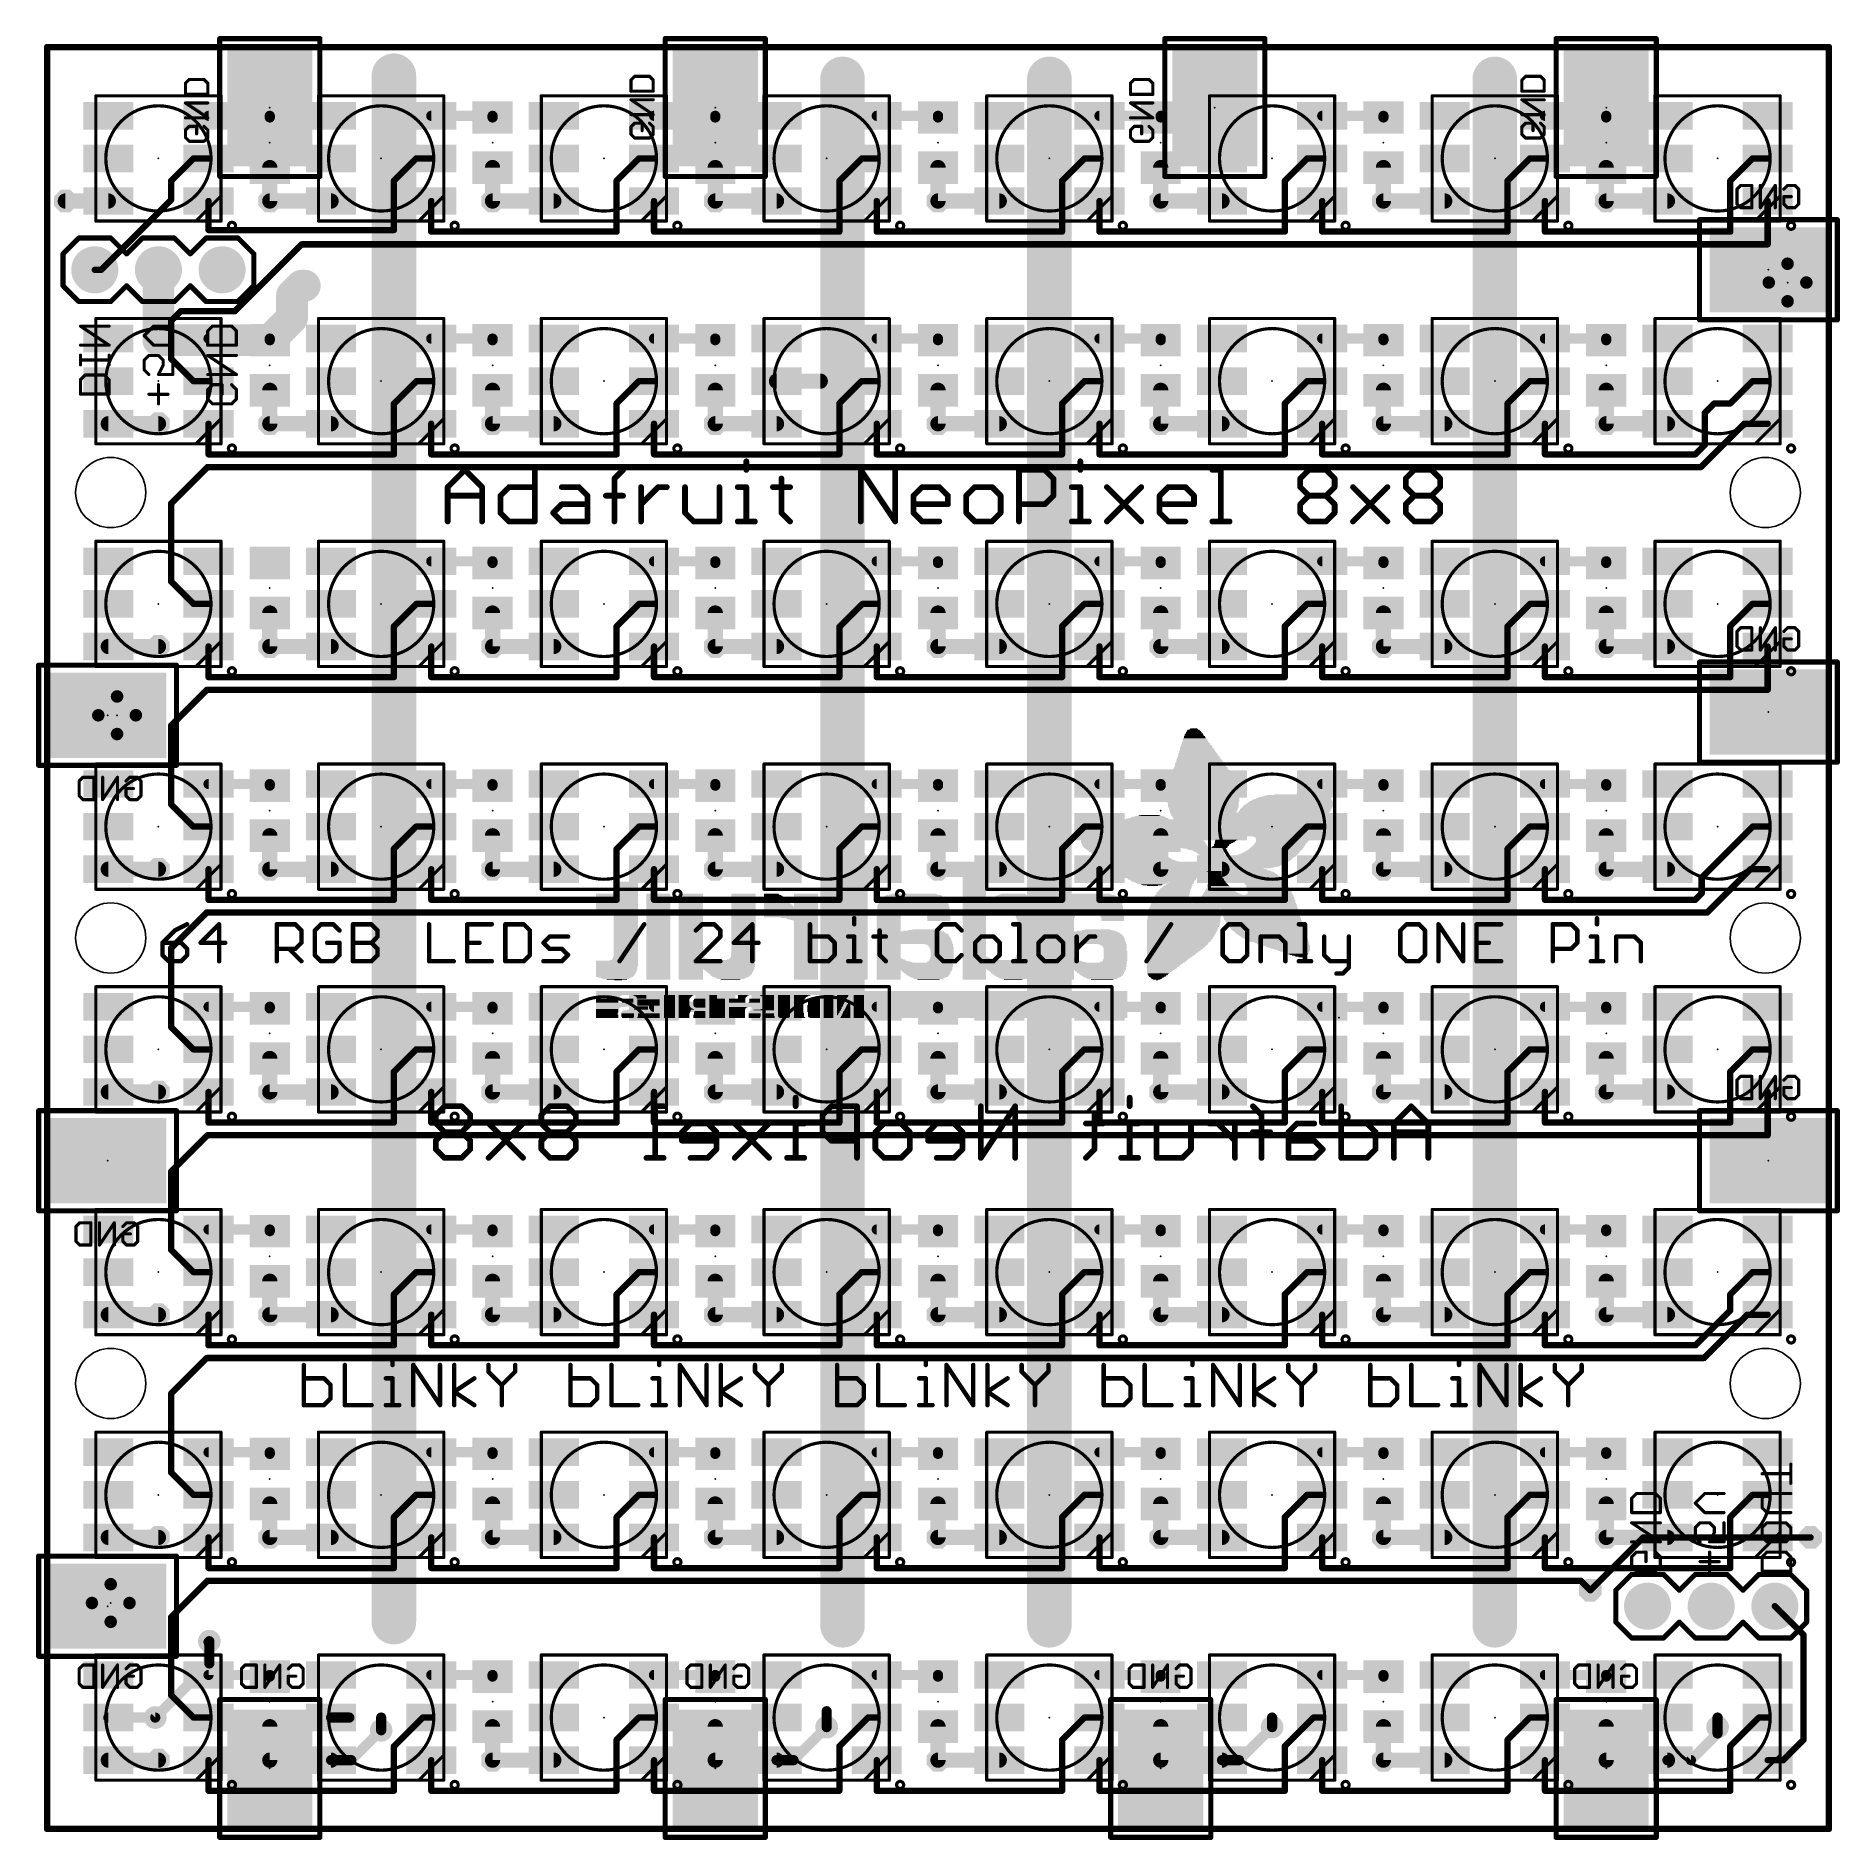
# Model space of a CAD drawing. Extents: x -36 to 36, y -36 to 36.
import ezdxf

# ---------------------------------------------------------------- set-up
doc = ezdxf.new("R2010")
doc.units = 0
for name, color, linetype in [('1', 12, 'CONTINUOUS'), ('16', 132, 'CONTINUOUS'), ('17', 110, 'CONTINUOUS'), ('18', 4, 'CONTINUOUS'), ('20', 53, 'CONTINUOUS'), ('21', 40, 'CONTINUOUS'), ('22', 6, 'CONTINUOUS'), ('23', 53, 'CONTINUOUS'), ('24', 53, 'CONTINUOUS'), ('39', 12, 'CONTINUOUS'), ('41', 12, 'CONTINUOUS')]:
    doc.layers.add(name, color=color, linetype=linetype)

# ---------------------------------------------------------------- blocks, each defined once
blk = doc.blocks.new('RECT')
blk.add_solid([(-0.5, -0.5), (0.5, -0.5), (-0.5, 0.5), (0.5, 0.5)])
blk = doc.blocks.new('PIE')
at = {"const_width": 0.5}
blk.add_lwpolyline([(0, -0.25, 1), (0, 0.25, 1), (0, -0.25)], format="xyb", dxfattribs=at)
blk = doc.blocks.new('ROUNDP')
at = {"const_width": 0.5}
blk.add_lwpolyline([(0, -0.25, 1), (0, 0.25, 1), (0, -0.25)], format="xyb", dxfattribs=at)
blk = doc.blocks.new('OCTAGONV')
at = {"const_width": 0.5}
blk.add_lwpolyline([(-0.25, -0.1036), (-0.25, 0.1036), (-0.1036, 0.25), (0.1036, 0.25), (0.25, 0.1036), (0.25, -0.1036), (0.1036, -0.25), (-0.1036, -0.25), (-0.25, -0.1036), (-0.25, 0.1036)], dxfattribs=at)
blk = doc.blocks.new('ROUNDV')
at = {"const_width": 0.5}
blk.add_lwpolyline([(0, -0.25, 1), (0, 0.25, 1), (0, -0.25)], format="xyb", dxfattribs=at)

msp = doc.modelspace()

# ---------------------------------------------------------------- linework, layer by layer
at = {"layer": '1'}
for points, const_width in [([(-35.56, 35.56), (-35.56, -35.56)], 0.254), ([(35.56, 35.56), (-35.56, 35.56)], 0.254), ([(35.56, -35.56), (35.56, 35.56)], 0.254), ([(-29.115, 32.815), (-26.67, 32.815)], 0.4064), ([(-26.67, 32.815), (-26.67, 32.75)], 0.4064), ([(-20.225, 32.815), (-17.78, 32.815)], 0.4064), ([(-17.78, 32.815), (-17.78, 32.75)], 0.4064), ([(-11.335, 32.815), (-8.89, 32.815)], 0.4064), ([(-8.89, 32.815), (-8.89, 32.75)], 0.4064), ([(-2.445, 32.815), (0, 32.815)], 0.4064), ([(0, 32.815), (0, 32.75)], 0.4064), ([(6.445, 32.815), (8.89, 32.815)], 0.4064), ([(8.89, 32.815), (8.89, 32.75)], 0.4064), ([(15.335, 32.815), (17.78, 32.815)], 0.4064), ([(17.78, 32.815), (17.78, 32.75)], 0.4064), ([(24.225, 32.815), (26.67, 32.815)], 0.4064), ([(26.67, 32.815), (26.67, 32.75)], 0.4064), ([(-30.607, 30.226), (-29.718, 31.115)], 0.254), ([(-29.718, 31.115), (-29.115, 31.115)], 0.254), ([(-26.67, 30.75), (-26.67, 29.415)], 0.6096), ([(-21.717, 30.226), (-20.828, 31.115)], 0.254), ([(-20.828, 31.115), (-20.225, 31.115)], 0.254), ([(-17.78, 30.75), (-17.78, 29.415)], 0.6096), ([(-11.938, 31.115), (-12.827, 30.226)], 0.254), ([(-11.335, 31.115), (-11.938, 31.115)], 0.254), ([(-8.89, 30.75), (-8.89, 29.415)], 0.6096), ([(-3.039, 31.115), (-3.937, 30.217)], 0.254), ([(-2.445, 31.115), (-3.039, 31.115)], 0.254), ([(0, 30.75), (0, 29.415)], 0.6096), ([(5.851, 31.115), (4.953, 30.217)], 0.254), ([(6.445, 31.115), (5.851, 31.115)], 0.254), ([(8.89, 30.75), (8.89, 29.415)], 0.6096), ([(14.741, 31.115), (13.843, 30.217)], 0.254), ([(15.335, 31.115), (14.741, 31.115)], 0.254), ([(17.78, 30.75), (17.78, 29.415)], 0.6096), ([(23.622, 31.115), (22.733, 30.226)], 0.254), ([(24.225, 31.115), (23.622, 31.115)], 0.254), ([(26.67, 30.75), (26.67, 29.415)], 0.6096), ([(32.512, 31.115), (31.623, 30.226)], 0.254), ([(33.115, 31.115), (32.512, 31.115)], 0.254), ([(-30.607, 29.464), (-30.607, 30.226)], 0.254), ([(-21.717, 28.2575), (-21.717, 30.226)], 0.254), ([(-12.827, 30.226), (-12.827, 28.194)], 0.254), ([(-3.937, 30.217), (-3.937, 28.194)], 0.254), ([(4.953, 30.217), (4.953, 28.194)], 0.254), ([(13.843, 30.217), (13.843, 28.194)], 0.254), ([(22.733, 30.226), (22.733, 28.194)], 0.254), ([(31.623, 30.226), (31.623, 28.194)], 0.254), ([(-33.115, 29.415), (-34.8295, 29.415)], 0.6096), ([(-33.401, 26.67), (-30.607, 29.464)], 0.254), ([(-29.115, 29.415), (-29.115, 28.2575)], 0.254), ([(-26.67, 29.415), (-24.225, 29.415)], 0.6096), ([(-20.225, 29.415), (-20.225, 28.194)], 0.254), ([(-17.78, 29.415), (-15.335, 29.415)], 0.6096), ([(-11.335, 29.415), (-11.335, 28.194)], 0.254), ([(-8.89, 29.415), (-6.445, 29.415)], 0.6096), ([(-2.445, 29.415), (-2.445, 28.194)], 0.254), ([(0, 29.415), (2.445, 29.415)], 0.6096), ([(6.445, 29.415), (6.445, 28.194)], 0.254), ([(8.89, 29.415), (11.335, 29.415)], 0.6096), ([(15.335, 29.415), (15.335, 28.194)], 0.254), ([(17.78, 29.415), (20.225, 29.415)], 0.6096), ([(24.225, 29.415), (24.225, 28.194)], 0.254), ([(26.67, 29.415), (29.115, 29.415)], 0.6096), ([(33.115, 27.686), (33.115, 29.415)], 0.254), ([(-29.115, 28.2575), (-21.717, 28.2575)], 0.254), ([(-20.225, 28.194), (-12.827, 28.194)], 0.254), ([(-11.335, 28.194), (-3.937, 28.194)], 0.254), ([(-2.445, 28.194), (4.953, 28.194)], 0.254), ([(6.445, 28.194), (13.843, 28.194)], 0.254), ([(15.335, 28.194), (22.733, 28.194)], 0.254), ([(24.225, 28.194), (31.623, 28.194)], 0.254), ([(-25.4, 27.686), (-28.067, 25.019)], 0.254), ([(33.115, 27.686), (-25.4, 27.686)], 0.254), ([(-33.655, 26.67), (-33.401, 26.67)], 0.254), ([(-25.781, 25.654), (-25.4, 26.035)], 1.27), ([(-25.4, 26.035), (-25.273, 26.035)], 1.27), ([(-30.226, 25.019), (-30.607, 24.638)], 0.254), ([(-30.607, 24.638), (-30.607, 23.114)], 0.254), ([(-28.067, 25.019), (-30.226, 25.019)], 0.254), ([(-29.115, 23.925), (-26.67, 23.925)], 0.4064), ([(-26.67, 23.925), (-26.67, 23.86)], 0.4064), ([(-20.225, 23.925), (-17.78, 23.925)], 0.4064), ([(-17.78, 23.925), (-17.78, 23.86)], 0.4064), ([(-11.335, 23.925), (-8.89, 23.925)], 0.4064), ([(-8.89, 23.925), (-8.89, 23.86)], 0.4064), ([(-2.445, 23.925), (0, 23.925)], 0.4064), ([(0, 23.925), (0, 23.86)], 0.4064), ([(6.445, 23.925), (8.89, 23.925)], 0.4064), ([(8.89, 23.925), (8.89, 23.86)], 0.4064), ([(15.335, 23.925), (17.78, 23.925)], 0.4064), ([(17.78, 23.925), (17.78, 23.86)], 0.4064), ([(24.225, 23.925), (26.67, 23.925)], 0.4064), ([(26.67, 23.925), (26.67, 23.86)], 0.4064), ([(-29.718, 22.225), (-30.607, 23.114)], 0.254), ([(-29.115, 22.225), (-29.718, 22.225)], 0.254), ([(-20.819, 22.225), (-21.717, 21.327)], 0.254), ([(-20.225, 22.225), (-20.819, 22.225)], 0.254), ([(-11.938, 22.225), (-12.827, 21.336)], 0.254), ([(-11.335, 22.225), (-11.938, 22.225)], 0.254), ([(-4.699, 22.225), (-6.445, 22.225)], 0.6096), ([(-3.048, 22.225), (-3.937, 21.336)], 0.254), ([(-2.445, 22.225), (-3.048, 22.225)], 0.254), ([(5.842, 22.225), (4.953, 21.336)], 0.254), ([(6.445, 22.225), (5.842, 22.225)], 0.254), ([(14.732, 22.225), (13.843, 21.336)], 0.254), ([(15.335, 22.225), (14.732, 22.225)], 0.254), ([(23.622, 22.225), (22.733, 21.336)], 0.254), ([(24.225, 22.225), (23.622, 22.225)], 0.254), ([(32.512, 22.225), (31.623, 21.336)], 0.254), ([(33.115, 22.225), (32.512, 22.225)], 0.254), ([(-26.67, 21.86), (-26.67, 20.525)], 0.6096), ([(-17.78, 21.86), (-17.78, 20.525)], 0.6096), ([(-8.89, 21.86), (-8.89, 20.525)], 0.6096), ([(0, 21.86), (0, 20.525)], 0.6096), ([(8.89, 21.86), (8.89, 20.525)], 0.6096), ([(17.78, 21.86), (17.78, 20.525)], 0.6096), ([(26.67, 21.86), (26.67, 20.525)], 0.6096), ([(-21.717, 21.327), (-21.717, 19.304)], 0.254), ([(-12.827, 21.336), (-12.827, 19.304)], 0.254), ([(-3.937, 21.336), (-3.937, 19.304)], 0.254), ([(4.953, 21.336), (4.953, 19.304)], 0.254), ([(13.843, 21.336), (13.843, 19.304)], 0.254), ([(22.733, 21.336), (22.733, 19.304)], 0.254), ([(30.607, 20.955), (30.988, 21.336)], 0.254), ([(30.607, 19.685), (30.607, 20.955)], 0.254), ([(30.988, 21.336), (31.623, 21.336)], 0.254), ([(-33.115, 20.525), (-31.115, 20.525)], 0.6096), ([(-29.115, 20.525), (-29.115, 19.304)], 0.254), ([(-26.67, 20.525), (-24.225, 20.525)], 0.6096), ([(-20.225, 20.525), (-20.225, 19.304)], 0.254), ([(-17.78, 20.525), (-15.335, 20.525)], 0.6096), ([(-11.335, 20.525), (-11.335, 19.304)], 0.254), ([(-8.89, 20.525), (-6.445, 20.525)], 0.6096), ([(-2.445, 20.525), (-2.445, 19.304)], 0.254), ([(0, 20.525), (2.445, 20.525)], 0.6096), ([(6.445, 20.525), (6.445, 19.304)], 0.254), ([(8.89, 20.525), (11.335, 20.525)], 0.6096), ([(15.335, 20.525), (15.335, 19.304)], 0.254), ([(17.78, 20.525), (20.225, 20.525)], 0.6096), ([(24.225, 20.525), (24.225, 19.304)], 0.254), ([(26.67, 20.525), (29.115, 20.525)], 0.6096), ([(30.448, 18.796), (32.177, 20.525)], 0.254), ([(32.177, 20.525), (33.115, 20.525)], 0.254), ([(30.226, 19.304), (30.607, 19.685)], 0.254), ([(-29.159, 18.796), (-30.607, 17.348)], 0.254), ([(30.448, 18.796), (-29.159, 18.796)], 0.254), ([(-29.115, 19.304), (-21.717, 19.304)], 0.254), ([(-20.225, 19.304), (-12.827, 19.304)], 0.254), ([(-11.335, 19.304), (-3.937, 19.304)], 0.254), ([(4.953, 19.304), (-2.445, 19.304)], 0.254), ([(13.843, 19.304), (6.445, 19.304)], 0.254), ([(22.733, 19.304), (15.335, 19.304)], 0.254), ([(30.226, 19.304), (24.225, 19.304)], 0.254), ([(-30.607, 17.348), (-30.607, 14.224)], 0.254), ([(-20.225, 15.035), (-17.78, 15.035)], 0.4064), ([(-17.78, 15.035), (-17.78, 14.97)], 0.4064), ([(-11.335, 15.035), (-8.89, 15.035)], 0.4064), ([(-8.89, 15.035), (-8.89, 14.97)], 0.4064), ([(-2.445, 15.035), (0, 15.035)], 0.4064), ([(0, 15.035), (0, 14.97)], 0.4064), ([(6.445, 15.035), (8.89, 15.035)], 0.4064), ([(8.89, 15.035), (8.89, 14.97)], 0.4064), ([(15.335, 15.035), (17.78, 15.035)], 0.4064), ([(17.78, 15.035), (17.78, 14.97)], 0.4064), ([(24.225, 15.035), (26.67, 15.035)], 0.4064), ([(26.67, 15.035), (26.67, 14.97)], 0.4064), ([(-30.607, 14.224), (-29.718, 13.335)], 0.254), ([(-29.718, 13.335), (-29.115, 13.335)], 0.254), ([(-26.67, 12.97), (-26.67, 11.635)], 0.6096), ([(-20.819, 13.335), (-21.717, 12.437)], 0.254), ([(-20.225, 13.335), (-20.819, 13.335)], 0.254), ([(-17.78, 12.97), (-17.78, 11.635)], 0.6096), ([(-11.929, 13.335), (-12.827, 12.437)], 0.254), ([(-11.335, 13.335), (-11.929, 13.335)], 0.254), ([(-8.89, 12.97), (-8.89, 11.635)], 0.6096), ([(-3.0124, 13.335), (-3.937, 12.4104)], 0.254), ([(-2.445, 13.335), (-3.0124, 13.335)], 0.254), ([(0, 12.97), (0, 11.635)], 0.6096), ([(5.851, 13.335), (4.953, 12.437)], 0.254), ([(6.445, 13.335), (5.851, 13.335)], 0.254), ([(8.89, 12.97), (8.89, 11.635)], 0.6096), ([(14.732, 13.335), (13.843, 12.446)], 0.254), ([(15.335, 13.335), (14.732, 13.335)], 0.254), ([(17.78, 12.97), (17.78, 11.635)], 0.6096), ([(23.631, 13.335), (22.733, 12.437)], 0.254), ([(24.225, 13.335), (23.631, 13.335)], 0.254), ([(26.67, 12.97), (26.67, 11.635)], 0.6096), ([(32.512, 13.335), (31.623, 12.446)], 0.254), ([(33.115, 13.335), (32.512, 13.335)], 0.254), ([(-21.717, 12.437), (-21.717, 10.414)], 0.254), ([(-12.827, 12.437), (-12.827, 10.414)], 0.254), ([(-3.937, 12.4104), (-3.937, 10.414)], 0.254), ([(4.953, 12.437), (4.953, 10.414)], 0.254), ([(13.843, 12.446), (13.843, 10.414)], 0.254), ([(22.733, 12.437), (22.733, 10.414)], 0.254), ([(31.623, 12.446), (31.623, 10.414)], 0.254), ([(-33.115, 11.635), (-31.115, 11.635)], 0.6096), ([(-29.115, 10.414), (-29.115, 11.635)], 0.254), ([(-26.67, 11.635), (-24.225, 11.635)], 0.6096), ([(-20.225, 10.414), (-20.225, 11.635)], 0.254), ([(-17.78, 11.635), (-15.335, 11.635)], 0.6096), ([(-11.335, 10.414), (-11.335, 11.635)], 0.254), ([(-8.89, 11.635), (-6.445, 11.635)], 0.6096), ([(-2.445, 10.414), (-2.445, 11.635)], 0.254), ([(0, 11.635), (2.445, 11.635)], 0.6096), ([(6.445, 10.414), (6.445, 11.635)], 0.254), ([(8.89, 11.635), (11.335, 11.635)], 0.6096), ([(15.335, 10.414), (15.335, 11.635)], 0.254), ([(17.78, 11.635), (20.225, 11.635)], 0.6096), ([(24.225, 10.414), (24.225, 11.635)], 0.254), ([(26.67, 11.635), (29.115, 11.635)], 0.6096), ([(33.115, 11.635), (33.115, 9.906)], 0.254), ([(-21.717, 10.414), (-29.115, 10.414)], 0.254), ([(-12.827, 10.414), (-20.225, 10.414)], 0.254), ([(-3.937, 10.414), (-11.335, 10.414)], 0.254), ([(4.953, 10.414), (-2.445, 10.414)], 0.254), ([(13.843, 10.414), (6.445, 10.414)], 0.254), ([(22.733, 10.414), (15.335, 10.414)], 0.254), ([(31.623, 10.414), (24.225, 10.414)], 0.254), ([(-29.1871, 9.906), (-30.607, 8.4861)], 0.254), ([(33.115, 9.906), (-29.1871, 9.906)], 0.254), ([(-30.607, 8.4861), (-30.607, 5.334)], 0.254), ([(-29.115, 6.145), (-26.67, 6.145)], 0.4064), ([(-26.67, 6.145), (-26.67, 6.08)], 0.4064), ([(-20.225, 6.145), (-17.78, 6.145)], 0.4064), ([(-17.78, 6.145), (-17.78, 6.08)], 0.4064), ([(-11.335, 6.145), (-8.89, 6.145)], 0.4064), ([(-8.89, 6.145), (-8.89, 6.08)], 0.4064), ([(-2.445, 6.145), (0, 6.145)], 0.4064), ([(0, 6.145), (0, 6.08)], 0.4064), ([(6.445, 6.145), (8.89, 6.145)], 0.4064), ([(8.89, 6.145), (8.89, 6.08)], 0.4064), ([(15.335, 6.145), (17.78, 6.145)], 0.4064), ([(17.78, 6.145), (17.78, 6.08)], 0.4064), ([(24.225, 6.145), (26.67, 6.145)], 0.4064), ([(26.67, 6.145), (26.67, 6.08)], 0.4064), ([(-30.607, 5.334), (-29.718, 4.445)], 0.254), ([(-29.718, 4.445), (-29.115, 4.445)], 0.254), ([(-26.67, 4.08), (-26.67, 2.745)], 0.6096), ([(-20.828, 4.445), (-21.717, 3.556)], 0.254), ([(-20.225, 4.445), (-20.828, 4.445)], 0.254), ([(-17.78, 4.08), (-17.78, 2.745)], 0.6096), ([(-11.938, 4.445), (-12.827, 3.556)], 0.254), ([(-11.335, 4.445), (-11.938, 4.445)], 0.254), ([(-8.89, 4.08), (-8.89, 2.745)], 0.6096), ([(-3.048, 4.445), (-3.937, 3.556)], 0.254), ([(-2.445, 4.445), (-3.048, 4.445)], 0.254), ([(0, 4.08), (0, 2.745)], 0.6096), ([(5.842, 4.445), (4.953, 3.556)], 0.254), ([(6.445, 4.445), (5.842, 4.445)], 0.254), ([(8.89, 4.08), (8.89, 2.745)], 0.6096), ([(14.732, 4.445), (13.843, 3.556)], 0.254), ([(15.335, 4.445), (14.732, 4.445)], 0.254), ([(17.78, 4.08), (17.78, 2.745)], 0.6096), ([(23.622, 4.445), (22.733, 3.556)], 0.254), ([(24.225, 4.445), (23.622, 4.445)], 0.254), ([(26.67, 4.08), (26.67, 2.745)], 0.6096), ([(32.512, 4.445), (30.48, 2.413)], 0.254), ([(33.115, 4.445), (32.512, 4.445)], 0.254), ([(-21.717, 3.556), (-21.717, 1.524)], 0.254), ([(-12.827, 3.556), (-12.827, 1.524)], 0.254), ([(-3.937, 3.556), (-3.937, 1.524)], 0.254), ([(4.953, 3.556), (4.953, 1.524)], 0.254), ([(13.843, 3.556), (13.843, 1.524)], 0.254), ([(22.733, 3.556), (22.733, 1.524)], 0.254), ([(-33.115, 2.745), (-31.115, 2.745)], 0.6096), ([(-26.67, 2.745), (-24.225, 2.745)], 0.6096), ([(-17.78, 2.745), (-15.335, 2.745)], 0.6096), ([(-8.89, 2.745), (-6.445, 2.745)], 0.6096), ([(0, 2.745), (2.445, 2.745)], 0.6096), ([(8.89, 2.745), (11.335, 2.745)], 0.6096), ([(17.78, 2.745), (20.225, 2.745)], 0.6096), ([(26.67, 2.745), (29.115, 2.745)], 0.6096), ([(-29.115, 1.524), (-29.115, 2.745)], 0.254), ([(-20.225, 1.524), (-20.225, 2.745)], 0.254), ([(-11.335, 1.524), (-11.335, 2.745)], 0.254), ([(-2.445, 1.524), (-2.445, 2.745)], 0.254), ([(6.445, 1.524), (6.445, 2.745)], 0.254), ([(15.335, 1.524), (15.335, 2.745)], 0.254), ([(24.225, 1.524), (24.225, 2.745)], 0.254), ([(30.48, 2.413), (30.48, 1.778)], 0.254), ([(30.702, 1.016), (32.431, 2.745)], 0.254), ([(32.431, 2.745), (33.115, 2.745)], 0.254), ([(-21.717, 1.524), (-29.115, 1.524)], 0.254), ([(-12.827, 1.524), (-20.225, 1.524)], 0.254), ([(-3.937, 1.524), (-11.335, 1.524)], 0.254), ([(4.953, 1.524), (-2.445, 1.524)], 0.254), ([(13.843, 1.524), (6.445, 1.524)], 0.254), ([(22.733, 1.524), (15.335, 1.524)], 0.254), ([(30.226, 1.524), (24.225, 1.524)], 0.254), ([(30.48, 1.778), (30.226, 1.524)], 0.254), ([(-29.1871, 1.016), (-30.607, -0.4039)], 0.254), ([(30.702, 1.016), (-29.1871, 1.016)], 0.254), ([(-30.607, -0.4039), (-30.607, -3.556)], 0.254), ([(-29.115, -2.745), (-26.67, -2.745)], 0.4064), ([(-26.67, -2.745), (-26.67, -2.81)], 0.4064), ([(-20.225, -2.745), (-17.78, -2.745)], 0.4064), ([(-17.78, -2.745), (-17.78, -2.81)], 0.4064), ([(-11.335, -2.745), (-8.89, -2.745)], 0.4064), ([(-8.89, -2.745), (-8.89, -2.81)], 0.4064), ([(-2.445, -2.745), (0, -2.745)], 0.4064), ([(0, -2.745), (0, -2.81)], 0.4064), ([(6.445, -2.745), (8.89, -2.745)], 0.4064), ([(8.89, -2.745), (8.89, -2.81)], 0.4064), ([(15.335, -2.745), (17.78, -2.745)], 0.4064), ([(17.78, -2.745), (17.78, -2.81)], 0.4064), ([(24.225, -2.745), (26.67, -2.745)], 0.4064), ([(26.67, -2.745), (26.67, -2.81)], 0.4064), ([(-30.607, -3.556), (-29.718, -4.445)], 0.254), ([(-29.718, -4.445), (-29.115, -4.445)], 0.254), ([(-20.828, -4.445), (-21.717, -5.334)], 0.254), ([(-20.225, -4.445), (-20.828, -4.445)], 0.254), ([(-11.938, -4.445), (-12.827, -5.334)], 0.254), ([(-11.335, -4.445), (-11.938, -4.445)], 0.254), ([(-3.048, -4.445), (-3.937, -5.334)], 0.254), ([(-2.445, -4.445), (-3.048, -4.445)], 0.254), ([(5.842, -4.445), (4.953, -5.334)], 0.254), ([(6.445, -4.445), (5.842, -4.445)], 0.254), ([(14.732, -4.445), (13.843, -5.334)], 0.254), ([(15.335, -4.445), (14.732, -4.445)], 0.254), ([(23.622, -4.445), (22.733, -5.334)], 0.254), ([(24.225, -4.445), (23.622, -4.445)], 0.254), ([(32.512, -4.445), (31.623, -5.334)], 0.254), ([(33.115, -4.445), (32.512, -4.445)], 0.254), ([(-26.67, -4.81), (-26.67, -6.145)], 0.6096), ([(-17.78, -4.81), (-17.78, -6.145)], 0.6096), ([(-8.89, -4.81), (-8.89, -6.145)], 0.6096), ([(0, -4.81), (0, -6.145)], 0.6096), ([(8.89, -4.81), (8.89, -6.145)], 0.6096), ([(17.78, -4.81), (17.78, -6.145)], 0.6096), ([(26.67, -4.81), (26.67, -6.145)], 0.6096), ([(-21.717, -5.334), (-21.717, -7.366)], 0.254), ([(-12.827, -5.334), (-12.827, -7.366)], 0.254), ([(-3.937, -5.334), (-3.937, -7.366)], 0.254), ([(4.953, -5.334), (4.953, -7.366)], 0.254), ([(13.843, -5.334), (13.843, -7.366)], 0.254), ([(22.733, -5.334), (22.733, -7.366)], 0.254), ([(31.623, -5.334), (31.623, -7.366)], 0.254), ([(-33.115, -6.145), (-31.115, -6.145)], 0.6096), ([(-29.115, -7.366), (-29.115, -6.145)], 0.254), ([(-26.67, -6.145), (-24.225, -6.145)], 0.6096), ([(-20.225, -7.366), (-20.225, -6.145)], 0.254), ([(-17.78, -6.145), (-15.335, -6.145)], 0.6096), ([(-11.335, -7.366), (-11.335, -6.145)], 0.254), ([(-8.89, -6.145), (-6.445, -6.145)], 0.6096), ([(-2.445, -7.366), (-2.445, -6.145)], 0.254), ([(0, -6.145), (2.445, -6.145)], 0.6096), ([(6.445, -7.366), (6.445, -6.145)], 0.254), ([(8.89, -6.145), (11.335, -6.145)], 0.6096), ([(15.335, -7.366), (15.335, -6.145)], 0.254), ([(17.78, -6.145), (20.225, -6.145)], 0.6096), ([(24.225, -7.366), (24.225, -6.145)], 0.254), ([(26.67, -6.145), (29.115, -6.145)], 0.6096), ([(33.115, -6.145), (33.115, -7.874)], 0.254), ([(-29.159, -7.874), (-30.607, -9.322)], 0.254), ([(33.115, -7.874), (-29.159, -7.874)], 0.254), ([(-21.717, -7.366), (-29.115, -7.366)], 0.254), ([(-12.827, -7.366), (-20.225, -7.366)], 0.254), ([(-3.937, -7.366), (-11.335, -7.366)], 0.254), ([(4.953, -7.366), (-2.445, -7.366)], 0.254), ([(13.843, -7.366), (6.445, -7.366)], 0.254), ([(22.733, -7.366), (15.335, -7.366)], 0.254), ([(31.623, -7.366), (24.225, -7.366)], 0.254), ([(-30.607, -9.322), (-30.607, -12.446)], 0.254), ([(-29.115, -11.635), (-26.67, -11.635)], 0.4064), ([(-26.67, -11.635), (-26.67, -11.7)], 0.4064), ([(-20.225, -11.635), (-17.78, -11.635)], 0.4064), ([(-17.78, -11.635), (-17.78, -11.7)], 0.4064), ([(-11.335, -11.635), (-8.89, -11.635)], 0.4064), ([(-8.89, -11.635), (-8.89, -11.7)], 0.4064), ([(-2.445, -11.635), (0, -11.635)], 0.4064), ([(0, -11.635), (0, -11.7)], 0.4064), ([(6.445, -11.635), (8.89, -11.635)], 0.4064), ([(8.89, -11.635), (8.89, -11.7)], 0.4064), ([(15.335, -11.635), (17.78, -11.635)], 0.4064), ([(17.78, -11.635), (17.78, -11.7)], 0.4064), ([(24.225, -11.635), (26.67, -11.635)], 0.4064), ([(26.67, -11.635), (26.67, -11.7)], 0.4064), ([(-30.607, -12.446), (-29.718, -13.335)], 0.254), ([(-29.718, -13.335), (-29.115, -13.335)], 0.254), ([(-26.67, -13.7), (-26.67, -15.035)], 0.6096), ([(-20.828, -13.335), (-21.717, -14.224)], 0.254), ([(-20.225, -13.335), (-20.828, -13.335)], 0.254), ([(-17.78, -13.7), (-17.78, -15.035)], 0.6096), ([(-11.938, -13.335), (-12.827, -14.224)], 0.254), ([(-11.335, -13.335), (-11.938, -13.335)], 0.254), ([(-8.89, -13.7), (-8.89, -15.035)], 0.6096), ([(-3.048, -13.335), (-3.937, -14.224)], 0.254), ([(-2.445, -13.335), (-3.048, -13.335)], 0.254), ([(0, -13.7), (0, -15.035)], 0.6096), ([(5.842, -13.335), (4.953, -14.224)], 0.254), ([(6.445, -13.335), (5.842, -13.335)], 0.254), ([(8.89, -13.7), (8.89, -15.035)], 0.6096), ([(14.732, -13.335), (13.843, -14.224)], 0.254), ([(15.335, -13.335), (14.732, -13.335)], 0.254), ([(17.78, -13.7), (17.78, -15.035)], 0.6096), ([(23.622, -13.335), (22.733, -14.224)], 0.254), ([(24.225, -13.335), (23.622, -13.335)], 0.254), ([(26.67, -13.7), (26.67, -15.035)], 0.6096), ([(32.512, -13.335), (31.623, -14.224)], 0.254), ([(33.115, -13.335), (32.512, -13.335)], 0.254), ([(-21.717, -14.224), (-21.717, -16.256)], 0.254), ([(-12.827, -14.224), (-12.827, -16.256)], 0.254), ([(-3.937, -14.224), (-3.937, -16.256)], 0.254), ([(4.953, -14.224), (4.953, -16.256)], 0.254), ([(13.843, -14.224), (13.843, -16.256)], 0.254), ([(22.733, -14.224), (22.733, -16.256)], 0.254), ([(31.623, -14.224), (31.623, -14.859)], 0.254), ([(-33.115, -15.035), (-31.115, -15.035)], 0.6096), ([(-29.115, -16.256), (-29.115, -15.035)], 0.254), ([(-26.67, -15.035), (-24.225, -15.035)], 0.6096), ([(-20.225, -16.256), (-20.225, -15.035)], 0.254), ([(-17.78, -15.035), (-15.335, -15.035)], 0.6096), ([(-11.335, -16.256), (-11.335, -15.035)], 0.254), ([(-8.89, -15.035), (-6.445, -15.035)], 0.6096), ([(-2.445, -16.256), (-2.445, -15.035)], 0.254), ([(0, -15.035), (2.445, -15.035)], 0.6096), ([(6.445, -16.256), (6.445, -15.035)], 0.254), ([(8.89, -15.035), (11.335, -15.035)], 0.6096), ([(15.335, -16.256), (15.335, -15.035)], 0.254), ([(17.78, -15.035), (20.225, -15.035)], 0.6096), ([(24.225, -16.256), (24.225, -15.035)], 0.254), ([(26.67, -15.035), (29.115, -15.035)], 0.6096), ([(31.623, -14.859), (30.226, -16.256)], 0.254), ([(30.575, -16.764), (32.304, -15.035)], 0.254), ([(32.304, -15.035), (33.115, -15.035)], 0.254), ([(-21.717, -16.256), (-29.115, -16.256)], 0.254), ([(-12.827, -16.256), (-20.225, -16.256)], 0.254), ([(-3.937, -16.256), (-11.335, -16.256)], 0.254), ([(4.953, -16.256), (-2.445, -16.256)], 0.254), ([(13.843, -16.256), (6.445, -16.256)], 0.254), ([(22.733, -16.256), (15.335, -16.256)], 0.254), ([(30.226, -16.256), (24.225, -16.256)], 0.254), ([(-29.1871, -16.764), (-30.607, -18.1839)], 0.254), ([(30.575, -16.764), (-29.1871, -16.764)], 0.254), ([(-30.607, -18.1839), (-30.607, -21.336)], 0.254), ([(-29.115, -20.525), (-26.67, -20.525)], 0.4064), ([(-26.67, -20.525), (-26.67, -20.59)], 0.4064), ([(-20.225, -20.525), (-17.78, -20.525)], 0.4064), ([(-17.78, -20.525), (-17.78, -20.59)], 0.4064), ([(-11.335, -20.525), (-8.89, -20.525)], 0.4064), ([(-8.89, -20.525), (-8.89, -20.59)], 0.4064), ([(-2.445, -20.525), (0, -20.525)], 0.4064), ([(0, -20.525), (0, -20.59)], 0.4064), ([(6.445, -20.525), (8.89, -20.525)], 0.4064), ([(8.89, -20.525), (8.89, -20.59)], 0.4064), ([(15.335, -20.525), (17.78, -20.525)], 0.4064), ([(17.78, -20.525), (17.78, -20.59)], 0.4064), ([(24.225, -20.525), (26.67, -20.525)], 0.4064), ([(26.67, -20.525), (26.67, -20.59)], 0.4064), ([(-30.607, -21.336), (-29.718, -22.225)], 0.254), ([(-29.718, -22.225), (-29.115, -22.225)], 0.254), ([(-26.67, -22.59), (-26.67, -23.925)], 0.6096), ([(-20.828, -22.225), (-21.717, -23.114)], 0.254), ([(-20.225, -22.225), (-20.828, -22.225)], 0.254), ([(-17.78, -22.59), (-17.78, -23.925)], 0.6096), ([(-11.938, -22.225), (-12.827, -23.114)], 0.254), ([(-11.335, -22.225), (-11.938, -22.225)], 0.254), ([(-8.89, -22.59), (-8.89, -23.925)], 0.6096), ([(-3.048, -22.225), (-3.937, -23.114)], 0.254), ([(-2.445, -22.225), (-3.048, -22.225)], 0.254), ([(0, -22.59), (0, -23.925)], 0.6096), ([(5.842, -22.225), (4.953, -23.114)], 0.254), ([(6.445, -22.225), (5.842, -22.225)], 0.254), ([(8.89, -22.59), (8.89, -23.925)], 0.6096), ([(14.732, -22.225), (13.843, -23.114)], 0.254), ([(15.335, -22.225), (14.732, -22.225)], 0.254), ([(17.78, -22.59), (17.78, -23.925)], 0.6096), ([(23.622, -22.225), (22.733, -23.114)], 0.254), ([(24.225, -22.225), (23.622, -22.225)], 0.254), ([(26.67, -22.59), (26.67, -23.925)], 0.6096), ([(32.512, -22.225), (31.623, -23.114)], 0.254), ([(33.115, -22.225), (32.512, -22.225)], 0.254), ([(-21.717, -23.114), (-21.717, -25.146)], 0.254), ([(-12.827, -23.114), (-12.827, -25.146)], 0.254), ([(-3.937, -23.114), (-3.937, -25.146)], 0.254), ([(4.953, -23.114), (4.953, -25.146)], 0.254), ([(13.843, -23.114), (13.843, -25.146)], 0.254), ([(22.733, -23.114), (22.733, -25.146)], 0.254), ([(31.623, -23.114), (31.623, -25.146)], 0.254), ([(-33.115, -23.925), (-31.115, -23.925)], 0.6096), ([(-26.67, -23.925), (-24.225, -23.925)], 0.6096), ([(-17.78, -23.925), (-15.335, -23.925)], 0.6096), ([(-8.89, -23.925), (-6.445, -23.925)], 0.6096), ([(0, -23.925), (2.445, -23.925)], 0.6096), ([(8.89, -23.925), (11.335, -23.925)], 0.6096), ([(17.78, -23.925), (20.225, -23.925)], 0.6096), ([(26.67, -23.925), (29.115, -23.925)], 0.6096), ([(-29.115, -25.146), (-29.115, -23.925)], 0.254), ([(-20.225, -25.146), (-20.225, -23.925)], 0.254), ([(-11.335, -25.146), (-11.335, -23.925)], 0.254), ([(-2.445, -25.146), (-2.445, -23.925)], 0.254), ([(6.445, -25.146), (6.445, -23.925)], 0.254), ([(15.335, -25.146), (15.335, -23.925)], 0.254), ([(24.225, -25.146), (24.225, -23.925)], 0.254), ([(34.8295, -23.925), (33.115, -23.925)], 0.254), ([(-21.717, -25.146), (-29.115, -25.146)], 0.254), ([(-12.827, -25.146), (-20.225, -25.146)], 0.254), ([(-3.937, -25.146), (-11.335, -25.146)], 0.254), ([(4.953, -25.146), (-2.445, -25.146)], 0.254), ([(13.843, -25.146), (6.445, -25.146)], 0.254), ([(22.733, -25.146), (15.335, -25.146)], 0.254), ([(31.623, -25.146), (24.225, -25.146)], 0.254), ([(-29.159, -25.654), (-30.607, -27.102)], 0.254), ([(25.654, -25.654), (-29.159, -25.654)], 0.254), ([(25.654, -25.654), (26.035, -26.035)], 0.254), ([(34.544, -27.813), (33.401, -26.67)], 0.254), ([(-30.607, -27.102), (-30.607, -30.226)], 0.254), ([(-29.083, -28.067), (-29.115, -28.099)], 0.4064), ([(-29.115, -28.099), (-29.115, -29.415)], 0.4064), ([(34.544, -32.004), (34.544, -27.813)], 0.254), ([(-29.115, -29.415), (-26.67, -29.415)], 0.4064), ([(-26.67, -29.415), (-26.67, -29.48)], 0.4064), ([(-20.225, -29.415), (-17.78, -29.415)], 0.4064), ([(-17.78, -29.415), (-17.78, -29.48)], 0.4064), ([(-11.335, -29.415), (-8.89, -29.415)], 0.4064), ([(-8.89, -29.415), (-8.89, -29.48)], 0.4064), ([(-2.445, -29.415), (0, -29.415)], 0.4064), ([(0, -29.415), (0, -29.48)], 0.4064), ([(6.445, -29.415), (8.89, -29.415)], 0.4064), ([(8.89, -29.415), (8.89, -29.48)], 0.4064), ([(15.335, -29.415), (17.78, -29.415)], 0.4064), ([(17.78, -29.415), (17.78, -29.48)], 0.4064), ([(24.225, -29.415), (26.67, -29.415)], 0.4064), ([(26.67, -29.415), (26.67, -29.48)], 0.4064), ([(-30.607, -30.226), (-29.718, -31.115)], 0.254), ([(-33.115, -31.115), (-31.242, -31.115)], 0.4064), ([(-24.225, -31.115), (-23.495, -31.115)], 0.4064), ([(-29.718, -31.115), (-29.115, -31.115)], 0.254), ([(-26.67, -31.48), (-26.67, -32.815)], 0.6096), ([(-23.417, -32.815), (-22.225, -31.623)], 0.4064), ([(-20.565, -31.115), (-21.717, -32.267)], 0.254), ([(-20.225, -31.115), (-20.565, -31.115)], 0.254), ([(-17.78, -31.48), (-17.78, -32.815)], 0.6096), ([(-11.938, -31.115), (-12.827, -32.004)], 0.254), ([(-11.335, -31.115), (-11.938, -31.115)], 0.254), ([(-8.89, -31.48), (-8.89, -32.815)], 0.6096), ([(-5.764, -32.815), (-4.445, -31.496)], 0.4064), ([(-2.794, -31.115), (-3.937, -32.258)], 0.254), ([(-2.445, -31.115), (-2.794, -31.115)], 0.254), ([(0, -31.48), (0, -32.815)], 0.6096), ([(5.842, -31.115), (4.953, -32.004)], 0.254), ([(6.445, -31.115), (5.842, -31.115)], 0.254), ([(8.89, -31.48), (8.89, -32.815)], 0.6096), ([(12.016, -32.815), (13.335, -31.496)], 0.4064), ([(14.986, -31.115), (13.843, -32.258)], 0.254), ([(15.335, -31.115), (14.986, -31.115)], 0.254), ([(17.78, -31.48), (17.78, -32.815)], 0.6096), ([(23.622, -31.115), (22.733, -32.004)], 0.254), ([(24.225, -31.115), (23.622, -31.115)], 0.254), ([(26.67, -31.48), (26.67, -32.815)], 0.6096), ([(30.05, -32.815), (31.115, -31.75)], 0.4064), ([(31.115, -31.75), (31.115, -31.496)], 0.4064), ([(32.766, -31.115), (31.623, -32.258)], 0.254), ([(33.115, -31.115), (32.766, -31.115)], 0.254), ([(-21.717, -32.267), (-21.717, -34.036)], 0.254), ([(-12.827, -32.004), (-12.827, -34.036)], 0.254), ([(-3.937, -32.258), (-3.937, -34.036)], 0.254), ([(4.953, -32.004), (4.953, -34.036)], 0.254), ([(13.843, -32.258), (13.843, -34.036)], 0.254), ([(22.733, -32.004), (22.733, -34.036)], 0.254), ([(31.623, -32.258), (31.623, -34.036)], 0.254), ([(33.733, -32.815), (34.544, -32.004)], 0.254), ([(-33.115, -32.815), (-31.115, -32.815)], 0.6096), ([(-29.115, -34.036), (-29.115, -32.815)], 0.254), ([(-26.67, -32.815), (-24.225, -32.815)], 0.6096), ([(-24.225, -32.815), (-23.417, -32.815)], 0.4064), ([(-20.225, -34.036), (-20.225, -32.815)], 0.254), ([(-17.78, -32.815), (-15.335, -32.815)], 0.6096), ([(-11.335, -34.036), (-11.335, -32.815)], 0.254), ([(-8.89, -32.815), (-6.445, -32.815)], 0.6096), ([(-6.445, -32.815), (-5.764, -32.815)], 0.4064), ([(-2.445, -34.036), (-2.445, -32.815)], 0.254), ([(0, -32.815), (2.445, -32.815)], 0.6096), ([(6.445, -34.036), (6.445, -32.815)], 0.254), ([(8.89, -32.815), (11.335, -32.815)], 0.6096), ([(11.335, -32.815), (12.016, -32.815)], 0.4064), ([(15.335, -34.036), (15.335, -32.815)], 0.254), ([(17.78, -32.815), (20.225, -32.815)], 0.6096), ([(24.225, -34.036), (24.225, -32.815)], 0.254), ([(26.67, -32.815), (29.115, -32.815)], 0.6096), ([(29.115, -32.815), (30.05, -32.815)], 0.4064), ([(33.115, -32.815), (33.733, -32.815)], 0.254), ([(-21.717, -34.036), (-29.115, -34.036)], 0.254), ([(-12.827, -34.036), (-20.225, -34.036)], 0.254), ([(-3.937, -34.036), (-11.335, -34.036)], 0.254), ([(4.953, -34.036), (-2.445, -34.036)], 0.254), ([(13.843, -34.036), (6.445, -34.036)], 0.254), ([(22.733, -34.036), (15.335, -34.036)], 0.254), ([(31.623, -34.036), (24.225, -34.036)], 0.254), ([(-35.56, -35.56), (35.56, -35.56)], 0.254)]:
    msp.add_lwpolyline(points, dxfattribs=dict(at, const_width=const_width))
for points, const_width in [([(-35.4965, 35.56, 1), (-35.6235, 35.56)], 0.127), ([(-35.56, 35.6235, 1), (-35.56, 35.4965)], 0.127), ([(35.6235, 35.56, 1), (35.4965, 35.56)], 0.127), ([(35.56, 35.4965, 1), (35.56, 35.6235)], 0.127), ([(-29.115, 32.9166, 1), (-29.115, 32.7134)], 0.2032), ([(-26.5684, 32.815, 1), (-26.7716, 32.815)], 0.2032), ([(-26.7716, 32.75, 1), (-26.5684, 32.75)], 0.2032), ([(-26.67, 32.7134, 1), (-26.67, 32.9166)], 0.2032), ([(-20.225, 32.9166, 1), (-20.225, 32.7134)], 0.2032), ([(-17.6784, 32.815, 1), (-17.8816, 32.815)], 0.2032), ([(-17.8816, 32.75, 1), (-17.6784, 32.75)], 0.2032), ([(-17.78, 32.7134, 1), (-17.78, 32.9166)], 0.2032), ([(-11.335, 32.9166, 1), (-11.335, 32.7134)], 0.2032), ([(-8.7884, 32.815, 1), (-8.9916, 32.815)], 0.2032), ([(-8.9916, 32.75, 1), (-8.7884, 32.75)], 0.2032), ([(-8.89, 32.7134, 1), (-8.89, 32.9166)], 0.2032), ([(-2.445, 32.9166, 1), (-2.445, 32.7134)], 0.2032), ([(0.1016, 32.815, 1), (-0.1016, 32.815)], 0.2032), ([(-0.1016, 32.75, 1), (0.1016, 32.75)], 0.2032), ([(0, 32.7134, 1), (0, 32.9166)], 0.2032), ([(6.445, 32.9166, 1), (6.445, 32.7134)], 0.2032), ([(8.9916, 32.815, 1), (8.7884, 32.815)], 0.2032), ([(8.7884, 32.75, 1), (8.9916, 32.75)], 0.2032), ([(8.89, 32.7134, 1), (8.89, 32.9166)], 0.2032), ([(15.335, 32.9166, 1), (15.335, 32.7134)], 0.2032), ([(17.8816, 32.815, 1), (17.6784, 32.815)], 0.2032), ([(17.6784, 32.75, 1), (17.8816, 32.75)], 0.2032), ([(17.78, 32.7134, 1), (17.78, 32.9166)], 0.2032), ([(24.225, 32.9166, 1), (24.225, 32.7134)], 0.2032), ([(26.7716, 32.815, 1), (26.5684, 32.815)], 0.2032), ([(26.5684, 32.75, 1), (26.7716, 32.75)], 0.2032), ([(26.67, 32.7134, 1), (26.67, 32.9166)], 0.2032), ([(-29.718, 31.1785, 1), (-29.718, 31.0515)], 0.127), ([(-29.6731, 31.0701, 1), (-29.7629, 31.1599)], 0.127), ([(-29.115, 31.0515, 1), (-29.115, 31.1785)], 0.127), ([(-26.5176, 30.75, 1), (-26.8224, 30.75)], 0.3048), ([(-20.828, 31.1785, 1), (-20.828, 31.0515)], 0.127), ([(-20.7831, 31.0701, 1), (-20.8729, 31.1599)], 0.127), ([(-20.225, 31.0515, 1), (-20.225, 31.1785)], 0.127), ([(-17.6276, 30.75, 1), (-17.9324, 30.75)], 0.3048), ([(-11.938, 31.1785, 1), (-11.938, 31.0515)], 0.127), ([(-11.8931, 31.0701, 1), (-11.9829, 31.1599)], 0.127), ([(-11.335, 31.0515, 1), (-11.335, 31.1785)], 0.127), ([(-8.7376, 30.75, 1), (-9.0424, 30.75)], 0.3048), ([(-3.039, 31.1785, 1), (-3.039, 31.0515)], 0.127), ([(-2.9941, 31.0701, 1), (-3.0839, 31.1599)], 0.127), ([(-2.445, 31.0515, 1), (-2.445, 31.1785)], 0.127), ([(0.1524, 30.75, 1), (-0.1524, 30.75)], 0.3048), ([(5.851, 31.1785, 1), (5.851, 31.0515)], 0.127), ([(5.8959, 31.0701, 1), (5.8061, 31.1599)], 0.127), ([(6.445, 31.0515, 1), (6.445, 31.1785)], 0.127), ([(9.0424, 30.75, 1), (8.7376, 30.75)], 0.3048), ([(14.741, 31.1785, 1), (14.741, 31.0515)], 0.127), ([(14.7859, 31.0701, 1), (14.6961, 31.1599)], 0.127), ([(15.335, 31.0515, 1), (15.335, 31.1785)], 0.127), ([(17.9324, 30.75, 1), (17.6276, 30.75)], 0.3048), ([(23.622, 31.1785, 1), (23.622, 31.0515)], 0.127), ([(23.6669, 31.0701, 1), (23.5771, 31.1599)], 0.127), ([(24.225, 31.0515, 1), (24.225, 31.1785)], 0.127), ([(26.8224, 30.75, 1), (26.5176, 30.75)], 0.3048), ([(32.512, 31.1785, 1), (32.512, 31.0515)], 0.127), ([(32.5569, 31.0701, 1), (32.4671, 31.1599)], 0.127), ([(33.115, 31.0515, 1), (33.115, 31.1785)], 0.127), ([(-30.5435, 30.226, 1), (-30.6705, 30.226)], 0.127), ([(-30.6519, 30.2709, 1), (-30.5621, 30.1811)], 0.127), ([(-21.6535, 30.226, 1), (-21.7805, 30.226)], 0.127), ([(-21.7619, 30.2709, 1), (-21.6721, 30.1811)], 0.127), ([(-12.7635, 30.226, 1), (-12.8905, 30.226)], 0.127), ([(-12.8719, 30.2709, 1), (-12.7821, 30.1811)], 0.127), ([(-3.8735, 30.217, 1), (-4.0005, 30.217)], 0.127), ([(-3.9819, 30.2619, 1), (-3.8921, 30.1721)], 0.127), ([(5.0165, 30.217, 1), (4.8895, 30.217)], 0.127), ([(4.9081, 30.2619, 1), (4.9979, 30.1721)], 0.127), ([(13.9065, 30.217, 1), (13.7795, 30.217)], 0.127), ([(13.7981, 30.2619, 1), (13.8879, 30.1721)], 0.127), ([(22.7965, 30.226, 1), (22.6695, 30.226)], 0.127), ([(22.6881, 30.2709, 1), (22.7779, 30.1811)], 0.127), ([(31.6865, 30.226, 1), (31.5595, 30.226)], 0.127), ([(31.5781, 30.2709, 1), (31.6679, 30.1811)], 0.127), ([(-34.8295, 29.5674, 1), (-34.8295, 29.2626)], 0.3048), ([(-33.115, 29.2626, 1), (-33.115, 29.5674)], 0.3048), ([(-30.6705, 29.464, 1), (-30.5435, 29.464)], 0.127), ([(-30.5621, 29.4191, 1), (-30.6519, 29.5089)], 0.127), ([(-29.0515, 29.415, 1), (-29.1785, 29.415)], 0.127), ([(-26.67, 29.5674, 1), (-26.67, 29.2626)], 0.3048), ([(-26.8224, 29.415, 1), (-26.5176, 29.415)], 0.3048), ([(-24.225, 29.2626, 1), (-24.225, 29.5674)], 0.3048), ([(-20.1615, 29.415, 1), (-20.2885, 29.415)], 0.127), ([(-17.78, 29.5674, 1), (-17.78, 29.2626)], 0.3048), ([(-17.9324, 29.415, 1), (-17.6276, 29.415)], 0.3048), ([(-15.335, 29.2626, 1), (-15.335, 29.5674)], 0.3048), ([(-11.2715, 29.415, 1), (-11.3985, 29.415)], 0.127), ([(-8.89, 29.5674, 1), (-8.89, 29.2626)], 0.3048), ([(-9.0424, 29.415, 1), (-8.7376, 29.415)], 0.3048), ([(-6.445, 29.2626, 1), (-6.445, 29.5674)], 0.3048), ([(-2.3815, 29.415, 1), (-2.5085, 29.415)], 0.127), ([(0, 29.5674, 1), (0, 29.2626)], 0.3048), ([(-0.1524, 29.415, 1), (0.1524, 29.415)], 0.3048), ([(2.445, 29.2626, 1), (2.445, 29.5674)], 0.3048), ([(6.5085, 29.415, 1), (6.3815, 29.415)], 0.127), ([(8.89, 29.5674, 1), (8.89, 29.2626)], 0.3048), ([(8.7376, 29.415, 1), (9.0424, 29.415)], 0.3048), ([(11.335, 29.2626, 1), (11.335, 29.5674)], 0.3048), ([(15.3985, 29.415, 1), (15.2715, 29.415)], 0.127), ([(17.78, 29.5674, 1), (17.78, 29.2626)], 0.3048), ([(17.6276, 29.415, 1), (17.9324, 29.415)], 0.3048), ([(20.225, 29.2626, 1), (20.225, 29.5674)], 0.3048), ([(24.2885, 29.415, 1), (24.1615, 29.415)], 0.127), ([(26.67, 29.5674, 1), (26.67, 29.2626)], 0.3048), ([(26.5176, 29.415, 1), (26.8224, 29.415)], 0.3048), ([(29.115, 29.2626, 1), (29.115, 29.5674)], 0.3048), ([(33.1785, 29.415, 1), (33.0515, 29.415)], 0.127), ([(-29.115, 28.321, 1), (-29.115, 28.194)], 0.127), ([(-29.1785, 28.2575, 1), (-29.0515, 28.2575)], 0.127), ([(-21.7805, 28.2575, 1), (-21.6535, 28.2575)], 0.127), ([(-21.717, 28.194, 1), (-21.717, 28.321)], 0.127), ([(-20.225, 28.2575, 1), (-20.225, 28.1305)], 0.127), ([(-20.2885, 28.194, 1), (-20.1615, 28.194)], 0.127), ([(-12.8905, 28.194, 1), (-12.7635, 28.194)], 0.127), ([(-12.827, 28.1305, 1), (-12.827, 28.2575)], 0.127), ([(-11.335, 28.2575, 1), (-11.335, 28.1305)], 0.127), ([(-11.3985, 28.194, 1), (-11.2715, 28.194)], 0.127), ([(-4.0005, 28.194, 1), (-3.8735, 28.194)], 0.127), ([(-3.937, 28.1305, 1), (-3.937, 28.2575)], 0.127), ([(-2.445, 28.2575, 1), (-2.445, 28.1305)], 0.127), ([(-2.5085, 28.194, 1), (-2.3815, 28.194)], 0.127), ([(4.8895, 28.194, 1), (5.0165, 28.194)], 0.127), ([(4.953, 28.1305, 1), (4.953, 28.2575)], 0.127), ([(6.445, 28.2575, 1), (6.445, 28.1305)], 0.127), ([(6.3815, 28.194, 1), (6.5085, 28.194)], 0.127), ([(13.7795, 28.194, 1), (13.9065, 28.194)], 0.127), ([(13.843, 28.1305, 1), (13.843, 28.2575)], 0.127), ([(15.335, 28.2575, 1), (15.335, 28.1305)], 0.127), ([(15.2715, 28.194, 1), (15.3985, 28.194)], 0.127), ([(22.6695, 28.194, 1), (22.7965, 28.194)], 0.127), ([(22.733, 28.1305, 1), (22.733, 28.2575)], 0.127), ([(24.225, 28.2575, 1), (24.225, 28.1305)], 0.127), ([(24.1615, 28.194, 1), (24.2885, 28.194)], 0.127), ([(31.5595, 28.194, 1), (31.6865, 28.194)], 0.127), ([(31.623, 28.1305, 1), (31.623, 28.2575)], 0.127), ([(-25.4, 27.7495, 1), (-25.4, 27.6225)], 0.127), ([(-25.3551, 27.6411, 1), (-25.4449, 27.7309)], 0.127), ([(33.0515, 27.686, 1), (33.1785, 27.686)], 0.127), ([(33.115, 27.6225, 1), (33.115, 27.7495)], 0.127), ([(-33.655, 26.7335, 1), (-33.655, 26.6065)], 0.127), ([(-33.4459, 26.7149, 1), (-33.3561, 26.6251)], 0.127), ([(-33.401, 26.6065, 1), (-33.401, 26.7335)], 0.127), ([(-25.4, 26.3525, 1), (-25.4, 25.7175)], 0.635), ([(-25.1755, 25.8105, 1), (-25.6245, 26.2595)], 0.635), ([(-25.273, 25.7175, 1), (-25.273, 26.3525)], 0.635), ([(-26.0055, 25.8785, 1), (-25.5565, 25.4295)], 0.635), ([(-30.5435, 24.638, 1), (-30.6705, 24.638)], 0.127), ([(-30.6519, 24.6829, 1), (-30.5621, 24.5931)], 0.127), ([(-30.226, 25.0825, 1), (-30.226, 24.9555)], 0.127), ([(-30.1811, 24.9741, 1), (-30.2709, 25.0639)], 0.127), ([(-28.1119, 25.0639, 1), (-28.0221, 24.9741)], 0.127), ([(-28.067, 24.9555, 1), (-28.067, 25.0825)], 0.127), ([(-29.115, 24.0266, 1), (-29.115, 23.8234)], 0.2032), ([(-26.5684, 23.925, 1), (-26.7716, 23.925)], 0.2032), ([(-26.7716, 23.86, 1), (-26.5684, 23.86)], 0.2032), ([(-26.67, 23.8234, 1), (-26.67, 24.0266)], 0.2032), ([(-20.225, 24.0266, 1), (-20.225, 23.8234)], 0.2032), ([(-17.6784, 23.925, 1), (-17.8816, 23.925)], 0.2032), ([(-17.8816, 23.86, 1), (-17.6784, 23.86)], 0.2032), ([(-17.78, 23.8234, 1), (-17.78, 24.0266)], 0.2032), ([(-11.335, 24.0266, 1), (-11.335, 23.8234)], 0.2032), ([(-8.7884, 23.925, 1), (-8.9916, 23.925)], 0.2032), ([(-8.9916, 23.86, 1), (-8.7884, 23.86)], 0.2032), ([(-8.89, 23.8234, 1), (-8.89, 24.0266)], 0.2032), ([(-2.445, 24.0266, 1), (-2.445, 23.8234)], 0.2032), ([(0.1016, 23.925, 1), (-0.1016, 23.925)], 0.2032), ([(-0.1016, 23.86, 1), (0.1016, 23.86)], 0.2032), ([(0, 23.8234, 1), (0, 24.0266)], 0.2032), ([(6.445, 24.0266, 1), (6.445, 23.8234)], 0.2032), ([(8.9916, 23.925, 1), (8.7884, 23.925)], 0.2032), ([(8.7884, 23.86, 1), (8.9916, 23.86)], 0.2032), ([(8.89, 23.8234, 1), (8.89, 24.0266)], 0.2032), ([(15.335, 24.0266, 1), (15.335, 23.8234)], 0.2032), ([(17.8816, 23.925, 1), (17.6784, 23.925)], 0.2032), ([(17.6784, 23.86, 1), (17.8816, 23.86)], 0.2032), ([(17.78, 23.8234, 1), (17.78, 24.0266)], 0.2032), ([(24.225, 24.0266, 1), (24.225, 23.8234)], 0.2032), ([(26.7716, 23.925, 1), (26.5684, 23.925)], 0.2032), ([(26.5684, 23.86, 1), (26.7716, 23.86)], 0.2032), ([(26.67, 23.8234, 1), (26.67, 24.0266)], 0.2032), ([(-30.5621, 23.1589, 1), (-30.6519, 23.0691)], 0.127), ([(-30.6705, 23.114, 1), (-30.5435, 23.114)], 0.127), ([(-29.718, 22.2885, 1), (-29.718, 22.1615)], 0.127), ([(-29.7629, 22.1801, 1), (-29.6731, 22.2699)], 0.127), ([(-29.115, 22.1615, 1), (-29.115, 22.2885)], 0.127), ([(-20.819, 22.2885, 1), (-20.819, 22.1615)], 0.127), ([(-20.7741, 22.1801, 1), (-20.8639, 22.2699)], 0.127), ([(-20.225, 22.1615, 1), (-20.225, 22.2885)], 0.127), ([(-11.938, 22.2885, 1), (-11.938, 22.1615)], 0.127), ([(-11.8931, 22.1801, 1), (-11.9829, 22.2699)], 0.127), ([(-11.335, 22.1615, 1), (-11.335, 22.2885)], 0.127), ([(-6.445, 22.3774, 1), (-6.445, 22.0726)], 0.3048), ([(-4.699, 22.0726, 1), (-4.699, 22.3774)], 0.3048), ([(-3.048, 22.2885, 1), (-3.048, 22.1615)], 0.127), ([(-3.0031, 22.1801, 1), (-3.0929, 22.2699)], 0.127), ([(-2.445, 22.1615, 1), (-2.445, 22.2885)], 0.127), ([(5.842, 22.2885, 1), (5.842, 22.1615)], 0.127), ([(5.8869, 22.1801, 1), (5.7971, 22.2699)], 0.127), ([(6.445, 22.1615, 1), (6.445, 22.2885)], 0.127), ([(14.732, 22.2885, 1), (14.732, 22.1615)], 0.127), ([(14.7769, 22.1801, 1), (14.6871, 22.2699)], 0.127), ([(15.335, 22.1615, 1), (15.335, 22.2885)], 0.127), ([(23.622, 22.2885, 1), (23.622, 22.1615)], 0.127), ([(23.6669, 22.1801, 1), (23.5771, 22.2699)], 0.127), ([(24.225, 22.1615, 1), (24.225, 22.2885)], 0.127), ([(32.512, 22.2885, 1), (32.512, 22.1615)], 0.127), ([(32.5569, 22.1801, 1), (32.4671, 22.2699)], 0.127), ([(33.115, 22.1615, 1), (33.115, 22.2885)], 0.127), ([(-26.5176, 21.86, 1), (-26.8224, 21.86)], 0.3048), ([(-17.6276, 21.86, 1), (-17.9324, 21.86)], 0.3048), ([(-8.7376, 21.86, 1), (-9.0424, 21.86)], 0.3048), ([(0.1524, 21.86, 1), (-0.1524, 21.86)], 0.3048), ([(9.0424, 21.86, 1), (8.7376, 21.86)], 0.3048), ([(17.9324, 21.86, 1), (17.6276, 21.86)], 0.3048), ([(26.8224, 21.86, 1), (26.5176, 21.86)], 0.3048), ([(-21.6535, 21.327, 1), (-21.7805, 21.327)], 0.127), ([(-21.7619, 21.3719, 1), (-21.6721, 21.2821)], 0.127), ([(-12.7635, 21.336, 1), (-12.8905, 21.336)], 0.127), ([(-12.8719, 21.3809, 1), (-12.7821, 21.2911)], 0.127), ([(-3.8735, 21.336, 1), (-4.0005, 21.336)], 0.127), ([(-3.9819, 21.3809, 1), (-3.8921, 21.2911)], 0.127), ([(5.0165, 21.336, 1), (4.8895, 21.336)], 0.127), ([(4.9081, 21.3809, 1), (4.9979, 21.2911)], 0.127), ([(13.9065, 21.336, 1), (13.7795, 21.336)], 0.127), ([(13.7981, 21.3809, 1), (13.8879, 21.2911)], 0.127), ([(22.7965, 21.336, 1), (22.6695, 21.336)], 0.127), ([(22.6881, 21.3809, 1), (22.7779, 21.2911)], 0.127), ([(30.6705, 20.955, 1), (30.5435, 20.955)], 0.127), ([(30.5621, 20.9999, 1), (30.6519, 20.9101)], 0.127), ([(30.988, 21.3995, 1), (30.988, 21.2725)], 0.127), ([(31.0329, 21.2911, 1), (30.9431, 21.3809)], 0.127), ([(31.5781, 21.3809, 1), (31.6679, 21.2911)], 0.127), ([(31.623, 21.2725, 1), (31.623, 21.3995)], 0.127), ([(-33.115, 20.6774, 1), (-33.115, 20.3726)], 0.3048), ([(-31.115, 20.3726, 1), (-31.115, 20.6774)], 0.3048), ([(-29.0515, 20.525, 1), (-29.1785, 20.525)], 0.127), ([(-26.67, 20.6774, 1), (-26.67, 20.3726)], 0.3048), ([(-26.8224, 20.525, 1), (-26.5176, 20.525)], 0.3048), ([(-24.225, 20.3726, 1), (-24.225, 20.6774)], 0.3048), ([(-20.1615, 20.525, 1), (-20.2885, 20.525)], 0.127), ([(-17.78, 20.6774, 1), (-17.78, 20.3726)], 0.3048), ([(-17.9324, 20.525, 1), (-17.6276, 20.525)], 0.3048), ([(-15.335, 20.3726, 1), (-15.335, 20.6774)], 0.3048), ([(-11.2715, 20.525, 1), (-11.3985, 20.525)], 0.127), ([(-8.89, 20.6774, 1), (-8.89, 20.3726)], 0.3048), ([(-9.0424, 20.525, 1), (-8.7376, 20.525)], 0.3048), ([(-6.445, 20.3726, 1), (-6.445, 20.6774)], 0.3048), ([(-2.3815, 20.525, 1), (-2.5085, 20.525)], 0.127), ([(0, 20.6774, 1), (0, 20.3726)], 0.3048), ([(-0.1524, 20.525, 1), (0.1524, 20.525)], 0.3048), ([(2.445, 20.3726, 1), (2.445, 20.6774)], 0.3048), ([(6.5085, 20.525, 1), (6.3815, 20.525)], 0.127), ([(8.89, 20.6774, 1), (8.89, 20.3726)], 0.3048), ([(8.7376, 20.525, 1), (9.0424, 20.525)], 0.3048), ([(11.335, 20.3726, 1), (11.335, 20.6774)], 0.3048), ([(15.3985, 20.525, 1), (15.2715, 20.525)], 0.127), ([(17.78, 20.6774, 1), (17.78, 20.3726)], 0.3048), ([(17.6276, 20.525, 1), (17.9324, 20.525)], 0.3048), ([(20.225, 20.3726, 1), (20.225, 20.6774)], 0.3048), ([(24.2885, 20.525, 1), (24.1615, 20.525)], 0.127), ([(26.67, 20.6774, 1), (26.67, 20.3726)], 0.3048), ([(26.5176, 20.525, 1), (26.8224, 20.525)], 0.3048), ([(29.115, 20.3726, 1), (29.115, 20.6774)], 0.3048), ([(32.177, 20.5885, 1), (32.177, 20.4615)], 0.127), ([(32.2219, 20.4801, 1), (32.1321, 20.5699)], 0.127), ([(33.115, 20.4615, 1), (33.115, 20.5885)], 0.127), ([(30.5435, 19.685, 1), (30.6705, 19.685)], 0.127), ([(30.6519, 19.6401, 1), (30.5621, 19.7299)], 0.127), ([(-29.159, 18.8595, 1), (-29.159, 18.7325)], 0.127), ([(-29.1141, 18.7511, 1), (-29.2039, 18.8409)], 0.127), ([(-29.115, 19.3675, 1), (-29.115, 19.2405)], 0.127), ([(-29.1785, 19.304, 1), (-29.0515, 19.304)], 0.127), ([(-21.7805, 19.304, 1), (-21.6535, 19.304)], 0.127), ([(-21.717, 19.2405, 1), (-21.717, 19.3675)], 0.127), ([(-20.225, 19.3675, 1), (-20.225, 19.2405)], 0.127), ([(-20.2885, 19.304, 1), (-20.1615, 19.304)], 0.127), ([(-12.8905, 19.304, 1), (-12.7635, 19.304)], 0.127), ([(-12.827, 19.2405, 1), (-12.827, 19.3675)], 0.127), ([(-11.335, 19.3675, 1), (-11.335, 19.2405)], 0.127), ([(-11.3985, 19.304, 1), (-11.2715, 19.304)], 0.127), ([(-4.0005, 19.304, 1), (-3.8735, 19.304)], 0.127), ([(-3.937, 19.2405, 1), (-3.937, 19.3675)], 0.127), ([(-2.445, 19.3675, 1), (-2.445, 19.2405)], 0.127), ([(-2.5085, 19.304, 1), (-2.3815, 19.304)], 0.127), ([(4.8895, 19.304, 1), (5.0165, 19.304)], 0.127), ([(4.953, 19.2405, 1), (4.953, 19.3675)], 0.127), ([(6.445, 19.3675, 1), (6.445, 19.2405)], 0.127), ([(6.3815, 19.304, 1), (6.5085, 19.304)], 0.127), ([(13.7795, 19.304, 1), (13.9065, 19.304)], 0.127), ([(13.843, 19.2405, 1), (13.843, 19.3675)], 0.127), ([(15.335, 19.3675, 1), (15.335, 19.2405)], 0.127), ([(15.2715, 19.304, 1), (15.3985, 19.304)], 0.127), ([(22.6695, 19.304, 1), (22.7965, 19.304)], 0.127), ([(22.733, 19.2405, 1), (22.733, 19.3675)], 0.127), ([(24.225, 19.3675, 1), (24.225, 19.2405)], 0.127), ([(24.1615, 19.304, 1), (24.2885, 19.304)], 0.127), ([(30.1811, 19.3489, 1), (30.2709, 19.2591)], 0.127), ([(30.226, 19.2405, 1), (30.226, 19.3675)], 0.127), ([(30.4031, 18.8409, 1), (30.4929, 18.7511)], 0.127), ([(30.448, 18.7325, 1), (30.448, 18.8595)], 0.127), ([(-30.5435, 17.348, 1), (-30.6705, 17.348)], 0.127), ([(-30.6519, 17.3929, 1), (-30.5621, 17.3031)], 0.127), ([(-20.225, 15.1366, 1), (-20.225, 14.9334)], 0.2032), ([(-17.6784, 15.035, 1), (-17.8816, 15.035)], 0.2032), ([(-17.78, 14.9334, 1), (-17.78, 15.1366)], 0.2032), ([(-11.335, 15.1366, 1), (-11.335, 14.9334)], 0.2032), ([(-8.7884, 15.035, 1), (-8.9916, 15.035)], 0.2032), ([(-8.89, 14.9334, 1), (-8.89, 15.1366)], 0.2032), ([(-2.445, 15.1366, 1), (-2.445, 14.9334)], 0.2032), ([(0.1016, 15.035, 1), (-0.1016, 15.035)], 0.2032), ([(0, 14.9334, 1), (0, 15.1366)], 0.2032), ([(6.445, 15.1366, 1), (6.445, 14.9334)], 0.2032), ([(8.9916, 15.035, 1), (8.7884, 15.035)], 0.2032), ([(8.89, 14.9334, 1), (8.89, 15.1366)], 0.2032), ([(15.335, 15.1366, 1), (15.335, 14.9334)], 0.2032), ([(17.8816, 15.035, 1), (17.6784, 15.035)], 0.2032), ([(17.78, 14.9334, 1), (17.78, 15.1366)], 0.2032), ([(24.225, 15.1366, 1), (24.225, 14.9334)], 0.2032), ([(26.7716, 15.035, 1), (26.5684, 15.035)], 0.2032), ([(26.67, 14.9334, 1), (26.67, 15.1366)], 0.2032), ([(-17.8816, 14.97, 1), (-17.6784, 14.97)], 0.2032), ([(-8.9916, 14.97, 1), (-8.7884, 14.97)], 0.2032), ([(-0.1016, 14.97, 1), (0.1016, 14.97)], 0.2032), ([(8.7884, 14.97, 1), (8.9916, 14.97)], 0.2032), ([(17.6784, 14.97, 1), (17.8816, 14.97)], 0.2032), ([(26.5684, 14.97, 1), (26.7716, 14.97)], 0.2032), ([(-30.5621, 14.2689, 1), (-30.6519, 14.1791)], 0.127), ([(-30.6705, 14.224, 1), (-30.5435, 14.224)], 0.127), ([(-29.718, 13.3985, 1), (-29.718, 13.2715)], 0.127), ([(-29.7629, 13.2901, 1), (-29.6731, 13.3799)], 0.127), ([(-29.115, 13.2715, 1), (-29.115, 13.3985)], 0.127), ([(-26.5176, 12.97, 1), (-26.8224, 12.97)], 0.3048), ([(-20.819, 13.3985, 1), (-20.819, 13.2715)], 0.127), ([(-20.7741, 13.2901, 1), (-20.8639, 13.3799)], 0.127), ([(-20.225, 13.2715, 1), (-20.225, 13.3985)], 0.127), ([(-17.6276, 12.97, 1), (-17.9324, 12.97)], 0.3048), ([(-11.929, 13.3985, 1), (-11.929, 13.2715)], 0.127), ([(-11.8841, 13.2901, 1), (-11.9739, 13.3799)], 0.127), ([(-11.335, 13.2715, 1), (-11.335, 13.3985)], 0.127), ([(-8.7376, 12.97, 1), (-9.0424, 12.97)], 0.3048), ([(-3.0124, 13.3985, 1), (-3.0124, 13.2715)], 0.127), ([(-2.9675, 13.2901, 1), (-3.0573, 13.3799)], 0.127), ([(-2.445, 13.2715, 1), (-2.445, 13.3985)], 0.127), ([(0.1524, 12.97, 1), (-0.1524, 12.97)], 0.3048), ([(5.851, 13.3985, 1), (5.851, 13.2715)], 0.127), ([(5.8959, 13.2901, 1), (5.8061, 13.3799)], 0.127), ([(6.445, 13.2715, 1), (6.445, 13.3985)], 0.127), ([(9.0424, 12.97, 1), (8.7376, 12.97)], 0.3048), ([(14.732, 13.3985, 1), (14.732, 13.2715)], 0.127), ([(14.7769, 13.2901, 1), (14.6871, 13.3799)], 0.127), ([(15.335, 13.2715, 1), (15.335, 13.3985)], 0.127), ([(17.9324, 12.97, 1), (17.6276, 12.97)], 0.3048), ([(23.631, 13.3985, 1), (23.631, 13.2715)], 0.127), ([(23.6759, 13.2901, 1), (23.5861, 13.3799)], 0.127), ([(24.225, 13.2715, 1), (24.225, 13.3985)], 0.127), ([(26.8224, 12.97, 1), (26.5176, 12.97)], 0.3048), ([(32.512, 13.3985, 1), (32.512, 13.2715)], 0.127), ([(32.5569, 13.2901, 1), (32.4671, 13.3799)], 0.127), ([(33.115, 13.2715, 1), (33.115, 13.3985)], 0.127), ([(-21.6535, 12.437, 1), (-21.7805, 12.437)], 0.127), ([(-21.7619, 12.4819, 1), (-21.6721, 12.3921)], 0.127), ([(-12.7635, 12.437, 1), (-12.8905, 12.437)], 0.127), ([(-12.8719, 12.4819, 1), (-12.7821, 12.3921)], 0.127), ([(-3.8735, 12.4104, 1), (-4.0005, 12.4104)], 0.127), ([(-3.9819, 12.4553, 1), (-3.8921, 12.3655)], 0.127), ([(5.0165, 12.437, 1), (4.8895, 12.437)], 0.127), ([(4.9081, 12.4819, 1), (4.9979, 12.3921)], 0.127), ([(13.9065, 12.446, 1), (13.7795, 12.446)], 0.127), ([(13.7981, 12.4909, 1), (13.8879, 12.4011)], 0.127), ([(22.7965, 12.437, 1), (22.6695, 12.437)], 0.127), ([(22.6881, 12.4819, 1), (22.7779, 12.3921)], 0.127), ([(31.6865, 12.446, 1), (31.5595, 12.446)], 0.127), ([(31.5781, 12.4909, 1), (31.6679, 12.4011)], 0.127), ([(-33.115, 11.7874, 1), (-33.115, 11.4826)], 0.3048), ([(-31.115, 11.4826, 1), (-31.115, 11.7874)], 0.3048), ([(-29.0515, 11.635, 1), (-29.1785, 11.635)], 0.127), ([(-26.67, 11.7874, 1), (-26.67, 11.4826)], 0.3048), ([(-26.8224, 11.635, 1), (-26.5176, 11.635)], 0.3048), ([(-24.225, 11.4826, 1), (-24.225, 11.7874)], 0.3048), ([(-20.1615, 11.635, 1), (-20.2885, 11.635)], 0.127), ([(-17.78, 11.7874, 1), (-17.78, 11.4826)], 0.3048), ([(-17.9324, 11.635, 1), (-17.6276, 11.635)], 0.3048), ([(-15.335, 11.4826, 1), (-15.335, 11.7874)], 0.3048), ([(-11.2715, 11.635, 1), (-11.3985, 11.635)], 0.127), ([(-8.89, 11.7874, 1), (-8.89, 11.4826)], 0.3048), ([(-9.0424, 11.635, 1), (-8.7376, 11.635)], 0.3048), ([(-6.445, 11.4826, 1), (-6.445, 11.7874)], 0.3048), ([(-2.3815, 11.635, 1), (-2.5085, 11.635)], 0.127), ([(0, 11.7874, 1), (0, 11.4826)], 0.3048), ([(-0.1524, 11.635, 1), (0.1524, 11.635)], 0.3048), ([(2.445, 11.4826, 1), (2.445, 11.7874)], 0.3048), ([(6.5085, 11.635, 1), (6.3815, 11.635)], 0.127), ([(8.89, 11.7874, 1), (8.89, 11.4826)], 0.3048), ([(8.7376, 11.635, 1), (9.0424, 11.635)], 0.3048), ([(11.335, 11.4826, 1), (11.335, 11.7874)], 0.3048), ([(15.3985, 11.635, 1), (15.2715, 11.635)], 0.127), ([(17.78, 11.7874, 1), (17.78, 11.4826)], 0.3048), ([(17.6276, 11.635, 1), (17.9324, 11.635)], 0.3048), ([(20.225, 11.4826, 1), (20.225, 11.7874)], 0.3048), ([(24.2885, 11.635, 1), (24.1615, 11.635)], 0.127), ([(26.67, 11.7874, 1), (26.67, 11.4826)], 0.3048), ([(26.5176, 11.635, 1), (26.8224, 11.635)], 0.3048), ([(29.115, 11.4826, 1), (29.115, 11.7874)], 0.3048), ([(33.1785, 11.635, 1), (33.0515, 11.635)], 0.127), ([(-29.115, 10.4775, 1), (-29.115, 10.3505)], 0.127), ([(-29.1785, 10.414, 1), (-29.0515, 10.414)], 0.127), ([(-21.7805, 10.414, 1), (-21.6535, 10.414)], 0.127), ([(-21.717, 10.3505, 1), (-21.717, 10.4775)], 0.127), ([(-20.225, 10.4775, 1), (-20.225, 10.3505)], 0.127), ([(-20.2885, 10.414, 1), (-20.1615, 10.414)], 0.127), ([(-12.8905, 10.414, 1), (-12.7635, 10.414)], 0.127), ([(-12.827, 10.3505, 1), (-12.827, 10.4775)], 0.127), ([(-11.335, 10.4775, 1), (-11.335, 10.3505)], 0.127), ([(-11.3985, 10.414, 1), (-11.2715, 10.414)], 0.127), ([(-4.0005, 10.414, 1), (-3.8735, 10.414)], 0.127), ([(-3.937, 10.3505, 1), (-3.937, 10.4775)], 0.127), ([(-2.445, 10.4775, 1), (-2.445, 10.3505)], 0.127), ([(-2.5085, 10.414, 1), (-2.3815, 10.414)], 0.127), ([(4.8895, 10.414, 1), (5.0165, 10.414)], 0.127), ([(4.953, 10.3505, 1), (4.953, 10.4775)], 0.127), ([(6.445, 10.4775, 1), (6.445, 10.3505)], 0.127), ([(6.3815, 10.414, 1), (6.5085, 10.414)], 0.127), ([(13.7795, 10.414, 1), (13.9065, 10.414)], 0.127), ([(13.843, 10.3505, 1), (13.843, 10.4775)], 0.127), ([(15.335, 10.4775, 1), (15.335, 10.3505)], 0.127), ([(15.2715, 10.414, 1), (15.3985, 10.414)], 0.127), ([(22.6695, 10.414, 1), (22.7965, 10.414)], 0.127), ([(22.733, 10.3505, 1), (22.733, 10.4775)], 0.127), ([(24.225, 10.4775, 1), (24.225, 10.3505)], 0.127), ([(24.1615, 10.414, 1), (24.2885, 10.414)], 0.127), ([(31.5595, 10.414, 1), (31.6865, 10.414)], 0.127), ([(31.623, 10.3505, 1), (31.623, 10.4775)], 0.127), ([(-29.1871, 9.9695, 1), (-29.1871, 9.8425)], 0.127), ([(-29.1422, 9.8611, 1), (-29.232, 9.9509)], 0.127), ([(33.0515, 9.906, 1), (33.1785, 9.906)], 0.127), ([(33.115, 9.8425, 1), (33.115, 9.9695)], 0.127), ([(-30.5435, 8.4861, 1), (-30.6705, 8.4861)], 0.127), ([(-30.6519, 8.531, 1), (-30.5621, 8.4412)], 0.127), ([(-29.115, 6.2466, 1), (-29.115, 6.0434)], 0.2032), ([(-26.5684, 6.145, 1), (-26.7716, 6.145)], 0.2032), ([(-26.7716, 6.08, 1), (-26.5684, 6.08)], 0.2032), ([(-26.67, 6.0434, 1), (-26.67, 6.2466)], 0.2032), ([(-20.225, 6.2466, 1), (-20.225, 6.0434)], 0.2032), ([(-17.6784, 6.145, 1), (-17.8816, 6.145)], 0.2032), ([(-17.8816, 6.08, 1), (-17.6784, 6.08)], 0.2032), ([(-17.78, 6.0434, 1), (-17.78, 6.2466)], 0.2032), ([(-11.335, 6.2466, 1), (-11.335, 6.0434)], 0.2032), ([(-8.7884, 6.145, 1), (-8.9916, 6.145)], 0.2032), ([(-8.9916, 6.08, 1), (-8.7884, 6.08)], 0.2032), ([(-8.89, 6.0434, 1), (-8.89, 6.2466)], 0.2032), ([(-2.445, 6.2466, 1), (-2.445, 6.0434)], 0.2032), ([(0.1016, 6.145, 1), (-0.1016, 6.145)], 0.2032), ([(-0.1016, 6.08, 1), (0.1016, 6.08)], 0.2032), ([(0, 6.0434, 1), (0, 6.2466)], 0.2032), ([(6.445, 6.2466, 1), (6.445, 6.0434)], 0.2032), ([(8.9916, 6.145, 1), (8.7884, 6.145)], 0.2032), ([(8.7884, 6.08, 1), (8.9916, 6.08)], 0.2032), ([(8.89, 6.0434, 1), (8.89, 6.2466)], 0.2032), ([(15.335, 6.2466, 1), (15.335, 6.0434)], 0.2032), ([(17.8816, 6.145, 1), (17.6784, 6.145)], 0.2032), ([(17.6784, 6.08, 1), (17.8816, 6.08)], 0.2032), ([(17.78, 6.0434, 1), (17.78, 6.2466)], 0.2032), ([(24.225, 6.2466, 1), (24.225, 6.0434)], 0.2032), ([(26.7716, 6.145, 1), (26.5684, 6.145)], 0.2032), ([(26.5684, 6.08, 1), (26.7716, 6.08)], 0.2032), ([(26.67, 6.0434, 1), (26.67, 6.2466)], 0.2032), ([(-30.5621, 5.3789, 1), (-30.6519, 5.2891)], 0.127), ([(-30.6705, 5.334, 1), (-30.5435, 5.334)], 0.127), ([(-29.718, 4.5085, 1), (-29.718, 4.3815)], 0.127), ([(-29.7629, 4.4001, 1), (-29.6731, 4.4899)], 0.127), ([(-29.115, 4.3815, 1), (-29.115, 4.5085)], 0.127), ([(-26.5176, 4.08, 1), (-26.8224, 4.08)], 0.3048), ([(-20.828, 4.5085, 1), (-20.828, 4.3815)], 0.127), ([(-20.7831, 4.4001, 1), (-20.8729, 4.4899)], 0.127), ([(-20.225, 4.3815, 1), (-20.225, 4.5085)], 0.127), ([(-17.6276, 4.08, 1), (-17.9324, 4.08)], 0.3048), ([(-11.938, 4.5085, 1), (-11.938, 4.3815)], 0.127), ([(-11.8931, 4.4001, 1), (-11.9829, 4.4899)], 0.127), ([(-11.335, 4.3815, 1), (-11.335, 4.5085)], 0.127), ([(-8.7376, 4.08, 1), (-9.0424, 4.08)], 0.3048), ([(-3.048, 4.5085, 1), (-3.048, 4.3815)], 0.127), ([(-3.0031, 4.4001, 1), (-3.0929, 4.4899)], 0.127), ([(-2.445, 4.3815, 1), (-2.445, 4.5085)], 0.127), ([(0.1524, 4.08, 1), (-0.1524, 4.08)], 0.3048), ([(5.842, 4.5085, 1), (5.842, 4.3815)], 0.127), ([(5.8869, 4.4001, 1), (5.7971, 4.4899)], 0.127), ([(6.445, 4.3815, 1), (6.445, 4.5085)], 0.127), ([(9.0424, 4.08, 1), (8.7376, 4.08)], 0.3048), ([(14.732, 4.5085, 1), (14.732, 4.3815)], 0.127), ([(14.7769, 4.4001, 1), (14.6871, 4.4899)], 0.127), ([(15.335, 4.3815, 1), (15.335, 4.5085)], 0.127), ([(17.9324, 4.08, 1), (17.6276, 4.08)], 0.3048), ([(23.622, 4.5085, 1), (23.622, 4.3815)], 0.127), ([(23.6669, 4.4001, 1), (23.5771, 4.4899)], 0.127), ([(24.225, 4.3815, 1), (24.225, 4.5085)], 0.127), ([(26.8224, 4.08, 1), (26.5176, 4.08)], 0.3048), ([(32.512, 4.5085, 1), (32.512, 4.3815)], 0.127), ([(32.5569, 4.4001, 1), (32.4671, 4.4899)], 0.127), ([(33.115, 4.3815, 1), (33.115, 4.5085)], 0.127), ([(-21.6535, 3.556, 1), (-21.7805, 3.556)], 0.127), ([(-21.7619, 3.6009, 1), (-21.6721, 3.5111)], 0.127), ([(-12.7635, 3.556, 1), (-12.8905, 3.556)], 0.127), ([(-12.8719, 3.6009, 1), (-12.7821, 3.5111)], 0.127), ([(-3.8735, 3.556, 1), (-4.0005, 3.556)], 0.127), ([(-3.9819, 3.6009, 1), (-3.8921, 3.5111)], 0.127), ([(5.0165, 3.556, 1), (4.8895, 3.556)], 0.127), ([(4.9081, 3.6009, 1), (4.9979, 3.5111)], 0.127), ([(13.9065, 3.556, 1), (13.7795, 3.556)], 0.127), ([(13.7981, 3.6009, 1), (13.8879, 3.5111)], 0.127), ([(22.7965, 3.556, 1), (22.6695, 3.556)], 0.127), ([(22.6881, 3.6009, 1), (22.7779, 3.5111)], 0.127), ([(-33.115, 2.8974, 1), (-33.115, 2.5926)], 0.3048), ([(-31.115, 2.5926, 1), (-31.115, 2.8974)], 0.3048), ([(-26.67, 2.8974, 1), (-26.67, 2.5926)], 0.3048), ([(-26.8224, 2.745, 1), (-26.5176, 2.745)], 0.3048), ([(-24.225, 2.5926, 1), (-24.225, 2.8974)], 0.3048), ([(-17.78, 2.8974, 1), (-17.78, 2.5926)], 0.3048), ([(-17.9324, 2.745, 1), (-17.6276, 2.745)], 0.3048), ([(-15.335, 2.5926, 1), (-15.335, 2.8974)], 0.3048), ([(-8.89, 2.8974, 1), (-8.89, 2.5926)], 0.3048), ([(-9.0424, 2.745, 1), (-8.7376, 2.745)], 0.3048), ([(-6.445, 2.5926, 1), (-6.445, 2.8974)], 0.3048), ([(0, 2.8974, 1), (0, 2.5926)], 0.3048), ([(-0.1524, 2.745, 1), (0.1524, 2.745)], 0.3048), ([(2.445, 2.5926, 1), (2.445, 2.8974)], 0.3048), ([(8.89, 2.8974, 1), (8.89, 2.5926)], 0.3048), ([(8.7376, 2.745, 1), (9.0424, 2.745)], 0.3048), ([(11.335, 2.5926, 1), (11.335, 2.8974)], 0.3048), ([(17.78, 2.8974, 1), (17.78, 2.5926)], 0.3048), ([(17.6276, 2.745, 1), (17.9324, 2.745)], 0.3048), ([(20.225, 2.5926, 1), (20.225, 2.8974)], 0.3048), ([(26.67, 2.8974, 1), (26.67, 2.5926)], 0.3048), ([(26.5176, 2.745, 1), (26.8224, 2.745)], 0.3048), ([(29.115, 2.5926, 1), (29.115, 2.8974)], 0.3048), ([(-29.0515, 2.745, 1), (-29.1785, 2.745)], 0.127), ([(-20.1615, 2.745, 1), (-20.2885, 2.745)], 0.127), ([(-11.2715, 2.745, 1), (-11.3985, 2.745)], 0.127), ([(-2.3815, 2.745, 1), (-2.5085, 2.745)], 0.127), ([(6.5085, 2.745, 1), (6.3815, 2.745)], 0.127), ([(15.3985, 2.745, 1), (15.2715, 2.745)], 0.127), ([(24.2885, 2.745, 1), (24.1615, 2.745)], 0.127), ([(30.5435, 2.413, 1), (30.4165, 2.413)], 0.127), ([(30.4351, 2.4579, 1), (30.5249, 2.3681)], 0.127), ([(32.431, 2.8085, 1), (32.431, 2.6815)], 0.127), ([(32.4759, 2.7001, 1), (32.3861, 2.7899)], 0.127), ([(33.115, 2.6815, 1), (33.115, 2.8085)], 0.127), ([(-29.115, 1.5875, 1), (-29.115, 1.4605)], 0.127), ([(-29.1785, 1.524, 1), (-29.0515, 1.524)], 0.127), ([(-21.7805, 1.524, 1), (-21.6535, 1.524)], 0.127), ([(-21.717, 1.4605, 1), (-21.717, 1.5875)], 0.127), ([(-20.225, 1.5875, 1), (-20.225, 1.4605)], 0.127), ([(-20.2885, 1.524, 1), (-20.1615, 1.524)], 0.127), ([(-12.8905, 1.524, 1), (-12.7635, 1.524)], 0.127), ([(-12.827, 1.4605, 1), (-12.827, 1.5875)], 0.127), ([(-11.335, 1.5875, 1), (-11.335, 1.4605)], 0.127), ([(-11.3985, 1.524, 1), (-11.2715, 1.524)], 0.127), ([(-4.0005, 1.524, 1), (-3.8735, 1.524)], 0.127), ([(-3.937, 1.4605, 1), (-3.937, 1.5875)], 0.127), ([(-2.445, 1.5875, 1), (-2.445, 1.4605)], 0.127), ([(-2.5085, 1.524, 1), (-2.3815, 1.524)], 0.127), ([(4.8895, 1.524, 1), (5.0165, 1.524)], 0.127), ([(4.953, 1.4605, 1), (4.953, 1.5875)], 0.127), ([(6.445, 1.5875, 1), (6.445, 1.4605)], 0.127), ([(6.3815, 1.524, 1), (6.5085, 1.524)], 0.127), ([(13.7795, 1.524, 1), (13.9065, 1.524)], 0.127), ([(13.843, 1.4605, 1), (13.843, 1.5875)], 0.127), ([(15.335, 1.5875, 1), (15.335, 1.4605)], 0.127), ([(15.2715, 1.524, 1), (15.3985, 1.524)], 0.127), ([(22.6695, 1.524, 1), (22.7965, 1.524)], 0.127), ([(22.733, 1.4605, 1), (22.733, 1.5875)], 0.127), ([(24.225, 1.5875, 1), (24.225, 1.4605)], 0.127), ([(24.1615, 1.524, 1), (24.2885, 1.524)], 0.127), ([(30.1811, 1.5689, 1), (30.2709, 1.4791)], 0.127), ([(30.226, 1.4605, 1), (30.226, 1.5875)], 0.127), ([(30.4165, 1.778, 1), (30.5435, 1.778)], 0.127), ([(30.5249, 1.7331, 1), (30.4351, 1.8229)], 0.127), ([(-29.1871, 1.0795, 1), (-29.1871, 0.9525)], 0.127), ([(-29.1422, 0.9711, 1), (-29.232, 1.0609)], 0.127), ([(30.6571, 1.0609, 1), (30.7469, 0.9711)], 0.127), ([(30.702, 0.9525, 1), (30.702, 1.0795)], 0.127), ([(-30.5435, -0.4039, 1), (-30.6705, -0.4039)], 0.127), ([(-30.6519, -0.359, 1), (-30.5621, -0.4488)], 0.127), ([(-29.115, -2.6434, 1), (-29.115, -2.8466)], 0.2032), ([(-26.5684, -2.745, 1), (-26.7716, -2.745)], 0.2032), ([(-26.7716, -2.81, 1), (-26.5684, -2.81)], 0.2032), ([(-26.67, -2.8466, 1), (-26.67, -2.6434)], 0.2032), ([(-20.225, -2.6434, 1), (-20.225, -2.8466)], 0.2032), ([(-17.6784, -2.745, 1), (-17.8816, -2.745)], 0.2032), ([(-17.8816, -2.81, 1), (-17.6784, -2.81)], 0.2032), ([(-17.78, -2.8466, 1), (-17.78, -2.6434)], 0.2032), ([(-11.335, -2.6434, 1), (-11.335, -2.8466)], 0.2032), ([(-8.7884, -2.745, 1), (-8.9916, -2.745)], 0.2032), ([(-8.9916, -2.81, 1), (-8.7884, -2.81)], 0.2032), ([(-8.89, -2.8466, 1), (-8.89, -2.6434)], 0.2032), ([(-2.445, -2.6434, 1), (-2.445, -2.8466)], 0.2032), ([(0.1016, -2.745, 1), (-0.1016, -2.745)], 0.2032), ([(-0.1016, -2.81, 1), (0.1016, -2.81)], 0.2032), ([(0, -2.8466, 1), (0, -2.6434)], 0.2032), ([(6.445, -2.6434, 1), (6.445, -2.8466)], 0.2032), ([(8.9916, -2.745, 1), (8.7884, -2.745)], 0.2032), ([(8.7884, -2.81, 1), (8.9916, -2.81)], 0.2032), ([(8.89, -2.8466, 1), (8.89, -2.6434)], 0.2032), ([(15.335, -2.6434, 1), (15.335, -2.8466)], 0.2032), ([(17.8816, -2.745, 1), (17.6784, -2.745)], 0.2032), ([(17.6784, -2.81, 1), (17.8816, -2.81)], 0.2032), ([(17.78, -2.8466, 1), (17.78, -2.6434)], 0.2032), ([(24.225, -2.6434, 1), (24.225, -2.8466)], 0.2032), ([(26.7716, -2.745, 1), (26.5684, -2.745)], 0.2032), ([(26.5684, -2.81, 1), (26.7716, -2.81)], 0.2032), ([(26.67, -2.8466, 1), (26.67, -2.6434)], 0.2032), ([(-30.5621, -3.5111, 1), (-30.6519, -3.6009)], 0.127), ([(-30.6705, -3.556, 1), (-30.5435, -3.556)], 0.127), ([(-29.718, -4.3815, 1), (-29.718, -4.5085)], 0.127), ([(-29.115, -4.5085, 1), (-29.115, -4.3815)], 0.127), ([(-20.828, -4.3815, 1), (-20.828, -4.5085)], 0.127), ([(-20.7831, -4.4899, 1), (-20.8729, -4.4001)], 0.127), ([(-20.225, -4.5085, 1), (-20.225, -4.3815)], 0.127), ([(-11.938, -4.3815, 1), (-11.938, -4.5085)], 0.127), ([(-11.8931, -4.4899, 1), (-11.9829, -4.4001)], 0.127), ([(-11.335, -4.5085, 1), (-11.335, -4.3815)], 0.127), ([(-3.048, -4.3815, 1), (-3.048, -4.5085)], 0.127), ([(-3.0031, -4.4899, 1), (-3.0929, -4.4001)], 0.127), ([(-2.445, -4.5085, 1), (-2.445, -4.3815)], 0.127), ([(5.842, -4.3815, 1), (5.842, -4.5085)], 0.127), ([(5.8869, -4.4899, 1), (5.7971, -4.4001)], 0.127), ([(6.445, -4.5085, 1), (6.445, -4.3815)], 0.127), ([(14.732, -4.3815, 1), (14.732, -4.5085)], 0.127), ([(14.7769, -4.4899, 1), (14.6871, -4.4001)], 0.127), ([(15.335, -4.5085, 1), (15.335, -4.3815)], 0.127), ([(23.622, -4.3815, 1), (23.622, -4.5085)], 0.127), ([(23.6669, -4.4899, 1), (23.5771, -4.4001)], 0.127), ([(24.225, -4.5085, 1), (24.225, -4.3815)], 0.127), ([(32.512, -4.3815, 1), (32.512, -4.5085)], 0.127), ([(32.5569, -4.4899, 1), (32.4671, -4.4001)], 0.127), ([(33.115, -4.5085, 1), (33.115, -4.3815)], 0.127), ([(-29.7629, -4.4899, 1), (-29.6731, -4.4001)], 0.127), ([(-26.5176, -4.81, 1), (-26.8224, -4.81)], 0.3048), ([(-17.6276, -4.81, 1), (-17.9324, -4.81)], 0.3048), ([(-8.7376, -4.81, 1), (-9.0424, -4.81)], 0.3048), ([(0.1524, -4.81, 1), (-0.1524, -4.81)], 0.3048), ([(9.0424, -4.81, 1), (8.7376, -4.81)], 0.3048), ([(17.9324, -4.81, 1), (17.6276, -4.81)], 0.3048), ([(26.8224, -4.81, 1), (26.5176, -4.81)], 0.3048), ([(-21.6535, -5.334, 1), (-21.7805, -5.334)], 0.127), ([(-21.7619, -5.2891, 1), (-21.6721, -5.3789)], 0.127), ([(-12.7635, -5.334, 1), (-12.8905, -5.334)], 0.127), ([(-12.8719, -5.2891, 1), (-12.7821, -5.3789)], 0.127), ([(-3.8735, -5.334, 1), (-4.0005, -5.334)], 0.127), ([(-3.9819, -5.2891, 1), (-3.8921, -5.3789)], 0.127), ([(5.0165, -5.334, 1), (4.8895, -5.334)], 0.127), ([(4.9081, -5.2891, 1), (4.9979, -5.3789)], 0.127), ([(13.9065, -5.334, 1), (13.7795, -5.334)], 0.127), ([(13.7981, -5.2891, 1), (13.8879, -5.3789)], 0.127), ([(22.7965, -5.334, 1), (22.6695, -5.334)], 0.127), ([(22.6881, -5.2891, 1), (22.7779, -5.3789)], 0.127), ([(31.6865, -5.334, 1), (31.5595, -5.334)], 0.127), ([(31.5781, -5.2891, 1), (31.6679, -5.3789)], 0.127), ([(-33.115, -5.9926, 1), (-33.115, -6.2974)], 0.3048), ([(-31.115, -6.2974, 1), (-31.115, -5.9926)], 0.3048), ([(-29.0515, -6.145, 1), (-29.1785, -6.145)], 0.127), ([(-26.67, -5.9926, 1), (-26.67, -6.2974)], 0.3048), ([(-26.8224, -6.145, 1), (-26.5176, -6.145)], 0.3048), ([(-24.225, -6.2974, 1), (-24.225, -5.9926)], 0.3048), ([(-20.1615, -6.145, 1), (-20.2885, -6.145)], 0.127), ([(-17.78, -5.9926, 1), (-17.78, -6.2974)], 0.3048), ([(-17.9324, -6.145, 1), (-17.6276, -6.145)], 0.3048), ([(-15.335, -6.2974, 1), (-15.335, -5.9926)], 0.3048), ([(-11.2715, -6.145, 1), (-11.3985, -6.145)], 0.127), ([(-8.89, -5.9926, 1), (-8.89, -6.2974)], 0.3048), ([(-9.0424, -6.145, 1), (-8.7376, -6.145)], 0.3048), ([(-6.445, -6.2974, 1), (-6.445, -5.9926)], 0.3048), ([(-2.3815, -6.145, 1), (-2.5085, -6.145)], 0.127), ([(0, -5.9926, 1), (0, -6.2974)], 0.3048), ([(-0.1524, -6.145, 1), (0.1524, -6.145)], 0.3048), ([(2.445, -6.2974, 1), (2.445, -5.9926)], 0.3048), ([(6.5085, -6.145, 1), (6.3815, -6.145)], 0.127), ([(8.89, -5.9926, 1), (8.89, -6.2974)], 0.3048), ([(8.7376, -6.145, 1), (9.0424, -6.145)], 0.3048), ([(11.335, -6.2974, 1), (11.335, -5.9926)], 0.3048), ([(15.3985, -6.145, 1), (15.2715, -6.145)], 0.127), ([(17.78, -5.9926, 1), (17.78, -6.2974)], 0.3048), ([(17.6276, -6.145, 1), (17.9324, -6.145)], 0.3048), ([(20.225, -6.2974, 1), (20.225, -5.9926)], 0.3048), ([(24.2885, -6.145, 1), (24.1615, -6.145)], 0.127), ([(26.67, -5.9926, 1), (26.67, -6.2974)], 0.3048), ([(26.5176, -6.145, 1), (26.8224, -6.145)], 0.3048), ([(29.115, -6.2974, 1), (29.115, -5.9926)], 0.3048), ([(33.1785, -6.145, 1), (33.0515, -6.145)], 0.127), ([(-29.159, -7.8105, 1), (-29.159, -7.9375)], 0.127), ([(-29.1141, -7.9189, 1), (-29.2039, -7.8291)], 0.127), ([(-29.115, -7.3025, 1), (-29.115, -7.4295)], 0.127), ([(-29.1785, -7.366, 1), (-29.0515, -7.366)], 0.127), ([(-21.7805, -7.366, 1), (-21.6535, -7.366)], 0.127), ([(-21.717, -7.4295, 1), (-21.717, -7.3025)], 0.127), ([(-20.225, -7.3025, 1), (-20.225, -7.4295)], 0.127), ([(-20.2885, -7.366, 1), (-20.1615, -7.366)], 0.127), ([(-12.8905, -7.366, 1), (-12.7635, -7.366)], 0.127), ([(-12.827, -7.4295, 1), (-12.827, -7.3025)], 0.127), ([(-11.335, -7.3025, 1), (-11.335, -7.4295)], 0.127), ([(-11.3985, -7.366, 1), (-11.2715, -7.366)], 0.127), ([(-4.0005, -7.366, 1), (-3.8735, -7.366)], 0.127), ([(-3.937, -7.4295, 1), (-3.937, -7.3025)], 0.127), ([(-2.445, -7.3025, 1), (-2.445, -7.4295)], 0.127), ([(-2.5085, -7.366, 1), (-2.3815, -7.366)], 0.127), ([(4.8895, -7.366, 1), (5.0165, -7.366)], 0.127), ([(4.953, -7.4295, 1), (4.953, -7.3025)], 0.127), ([(6.445, -7.3025, 1), (6.445, -7.4295)], 0.127), ([(6.3815, -7.366, 1), (6.5085, -7.366)], 0.127), ([(13.7795, -7.366, 1), (13.9065, -7.366)], 0.127), ([(13.843, -7.4295, 1), (13.843, -7.3025)], 0.127), ([(15.335, -7.3025, 1), (15.335, -7.4295)], 0.127), ([(15.2715, -7.366, 1), (15.3985, -7.366)], 0.127), ([(22.6695, -7.366, 1), (22.7965, -7.366)], 0.127), ([(22.733, -7.4295, 1), (22.733, -7.3025)], 0.127), ([(24.225, -7.3025, 1), (24.225, -7.4295)], 0.127), ([(24.1615, -7.366, 1), (24.2885, -7.366)], 0.127), ([(31.5595, -7.366, 1), (31.6865, -7.366)], 0.127), ([(31.623, -7.4295, 1), (31.623, -7.3025)], 0.127), ([(33.0515, -7.874, 1), (33.1785, -7.874)], 0.127), ([(33.115, -7.9375, 1), (33.115, -7.8105)], 0.127), ([(-30.5435, -9.322, 1), (-30.6705, -9.322)], 0.127), ([(-30.6519, -9.2771, 1), (-30.5621, -9.3669)], 0.127), ([(-29.115, -11.5334, 1), (-29.115, -11.7366)], 0.2032), ([(-26.5684, -11.635, 1), (-26.7716, -11.635)], 0.2032), ([(-26.67, -11.7366, 1), (-26.67, -11.5334)], 0.2032), ([(-20.225, -11.5334, 1), (-20.225, -11.7366)], 0.2032), ([(-17.6784, -11.635, 1), (-17.8816, -11.635)], 0.2032), ([(-17.78, -11.7366, 1), (-17.78, -11.5334)], 0.2032), ([(-11.335, -11.5334, 1), (-11.335, -11.7366)], 0.2032), ([(-8.7884, -11.635, 1), (-8.9916, -11.635)], 0.2032), ([(-8.89, -11.7366, 1), (-8.89, -11.5334)], 0.2032), ([(-2.445, -11.5334, 1), (-2.445, -11.7366)], 0.2032), ([(0.1016, -11.635, 1), (-0.1016, -11.635)], 0.2032), ([(0, -11.7366, 1), (0, -11.5334)], 0.2032), ([(6.445, -11.5334, 1), (6.445, -11.7366)], 0.2032), ([(8.9916, -11.635, 1), (8.7884, -11.635)], 0.2032), ([(8.89, -11.7366, 1), (8.89, -11.5334)], 0.2032), ([(15.335, -11.5334, 1), (15.335, -11.7366)], 0.2032), ([(17.8816, -11.635, 1), (17.6784, -11.635)], 0.2032), ([(17.78, -11.7366, 1), (17.78, -11.5334)], 0.2032), ([(24.225, -11.5334, 1), (24.225, -11.7366)], 0.2032), ([(26.7716, -11.635, 1), (26.5684, -11.635)], 0.2032), ([(26.67, -11.7366, 1), (26.67, -11.5334)], 0.2032), ([(-26.7716, -11.7, 1), (-26.5684, -11.7)], 0.2032), ([(-17.8816, -11.7, 1), (-17.6784, -11.7)], 0.2032), ([(-8.9916, -11.7, 1), (-8.7884, -11.7)], 0.2032), ([(-0.1016, -11.7, 1), (0.1016, -11.7)], 0.2032), ([(8.7884, -11.7, 1), (8.9916, -11.7)], 0.2032), ([(17.6784, -11.7, 1), (17.8816, -11.7)], 0.2032), ([(26.5684, -11.7, 1), (26.7716, -11.7)], 0.2032), ([(-30.5621, -12.4011, 1), (-30.6519, -12.4909)], 0.127), ([(-30.6705, -12.446, 1), (-30.5435, -12.446)], 0.127), ([(-29.718, -13.2715, 1), (-29.718, -13.3985)], 0.127), ([(-29.7629, -13.3799, 1), (-29.6731, -13.2901)], 0.127), ([(-29.115, -13.3985, 1), (-29.115, -13.2715)], 0.127), ([(-26.5176, -13.7, 1), (-26.8224, -13.7)], 0.3048), ([(-20.828, -13.2715, 1), (-20.828, -13.3985)], 0.127), ([(-20.7831, -13.3799, 1), (-20.8729, -13.2901)], 0.127), ([(-20.225, -13.3985, 1), (-20.225, -13.2715)], 0.127), ([(-17.6276, -13.7, 1), (-17.9324, -13.7)], 0.3048), ([(-11.938, -13.2715, 1), (-11.938, -13.3985)], 0.127), ([(-11.8931, -13.3799, 1), (-11.9829, -13.2901)], 0.127), ([(-11.335, -13.3985, 1), (-11.335, -13.2715)], 0.127), ([(-8.7376, -13.7, 1), (-9.0424, -13.7)], 0.3048), ([(-3.048, -13.2715, 1), (-3.048, -13.3985)], 0.127), ([(-3.0031, -13.3799, 1), (-3.0929, -13.2901)], 0.127), ([(-2.445, -13.3985, 1), (-2.445, -13.2715)], 0.127), ([(0.1524, -13.7, 1), (-0.1524, -13.7)], 0.3048), ([(5.842, -13.2715, 1), (5.842, -13.3985)], 0.127), ([(5.8869, -13.3799, 1), (5.7971, -13.2901)], 0.127), ([(6.445, -13.3985, 1), (6.445, -13.2715)], 0.127), ([(9.0424, -13.7, 1), (8.7376, -13.7)], 0.3048), ([(14.732, -13.2715, 1), (14.732, -13.3985)], 0.127), ([(14.7769, -13.3799, 1), (14.6871, -13.2901)], 0.127), ([(15.335, -13.3985, 1), (15.335, -13.2715)], 0.127), ([(17.9324, -13.7, 1), (17.6276, -13.7)], 0.3048), ([(23.622, -13.2715, 1), (23.622, -13.3985)], 0.127), ([(23.6669, -13.3799, 1), (23.5771, -13.2901)], 0.127), ([(24.225, -13.3985, 1), (24.225, -13.2715)], 0.127), ([(26.8224, -13.7, 1), (26.5176, -13.7)], 0.3048), ([(32.512, -13.2715, 1), (32.512, -13.3985)], 0.127), ([(32.5569, -13.3799, 1), (32.4671, -13.2901)], 0.127), ([(33.115, -13.3985, 1), (33.115, -13.2715)], 0.127), ([(-21.6535, -14.224, 1), (-21.7805, -14.224)], 0.127), ([(-21.7619, -14.1791, 1), (-21.6721, -14.2689)], 0.127), ([(-12.7635, -14.224, 1), (-12.8905, -14.224)], 0.127), ([(-12.8719, -14.1791, 1), (-12.7821, -14.2689)], 0.127), ([(-3.8735, -14.224, 1), (-4.0005, -14.224)], 0.127), ([(-3.9819, -14.1791, 1), (-3.8921, -14.2689)], 0.127), ([(5.0165, -14.224, 1), (4.8895, -14.224)], 0.127), ([(4.9081, -14.1791, 1), (4.9979, -14.2689)], 0.127), ([(13.9065, -14.224, 1), (13.7795, -14.224)], 0.127), ([(13.7981, -14.1791, 1), (13.8879, -14.2689)], 0.127), ([(22.7965, -14.224, 1), (22.6695, -14.224)], 0.127), ([(22.6881, -14.1791, 1), (22.7779, -14.2689)], 0.127), ([(31.6865, -14.224, 1), (31.5595, -14.224)], 0.127), ([(31.5781, -14.1791, 1), (31.6679, -14.2689)], 0.127), ([(-33.115, -14.8826, 1), (-33.115, -15.1874)], 0.3048), ([(-31.115, -15.1874, 1), (-31.115, -14.8826)], 0.3048), ([(-29.0515, -15.035, 1), (-29.1785, -15.035)], 0.127), ([(-26.67, -14.8826, 1), (-26.67, -15.1874)], 0.3048), ([(-26.8224, -15.035, 1), (-26.5176, -15.035)], 0.3048), ([(-24.225, -15.1874, 1), (-24.225, -14.8826)], 0.3048), ([(-20.1615, -15.035, 1), (-20.2885, -15.035)], 0.127), ([(-17.78, -14.8826, 1), (-17.78, -15.1874)], 0.3048), ([(-17.9324, -15.035, 1), (-17.6276, -15.035)], 0.3048), ([(-15.335, -15.1874, 1), (-15.335, -14.8826)], 0.3048), ([(-11.2715, -15.035, 1), (-11.3985, -15.035)], 0.127), ([(-8.89, -14.8826, 1), (-8.89, -15.1874)], 0.3048), ([(-9.0424, -15.035, 1), (-8.7376, -15.035)], 0.3048), ([(-6.445, -15.1874, 1), (-6.445, -14.8826)], 0.3048), ([(-2.3815, -15.035, 1), (-2.5085, -15.035)], 0.127), ([(0, -14.8826, 1), (0, -15.1874)], 0.3048), ([(-0.1524, -15.035, 1), (0.1524, -15.035)], 0.3048), ([(2.445, -15.1874, 1), (2.445, -14.8826)], 0.3048), ([(6.5085, -15.035, 1), (6.3815, -15.035)], 0.127), ([(8.89, -14.8826, 1), (8.89, -15.1874)], 0.3048), ([(8.7376, -15.035, 1), (9.0424, -15.035)], 0.3048), ([(11.335, -15.1874, 1), (11.335, -14.8826)], 0.3048), ([(15.3985, -15.035, 1), (15.2715, -15.035)], 0.127), ([(17.78, -14.8826, 1), (17.78, -15.1874)], 0.3048), ([(17.6276, -15.035, 1), (17.9324, -15.035)], 0.3048), ([(20.225, -15.1874, 1), (20.225, -14.8826)], 0.3048), ([(24.2885, -15.035, 1), (24.1615, -15.035)], 0.127), ([(26.67, -14.8826, 1), (26.67, -15.1874)], 0.3048), ([(26.5176, -15.035, 1), (26.8224, -15.035)], 0.3048), ([(29.115, -15.1874, 1), (29.115, -14.8826)], 0.3048), ([(31.5595, -14.859, 1), (31.6865, -14.859)], 0.127), ([(31.6679, -14.9039, 1), (31.5781, -14.8141)], 0.127), ([(32.304, -14.9715, 1), (32.304, -15.0985)], 0.127), ([(32.3489, -15.0799, 1), (32.2591, -14.9901)], 0.127), ([(33.115, -15.0985, 1), (33.115, -14.9715)], 0.127), ([(-29.115, -16.1925, 1), (-29.115, -16.3195)], 0.127), ([(-29.1785, -16.256, 1), (-29.0515, -16.256)], 0.127), ([(-21.7805, -16.256, 1), (-21.6535, -16.256)], 0.127), ([(-21.717, -16.3195, 1), (-21.717, -16.1925)], 0.127), ([(-20.225, -16.1925, 1), (-20.225, -16.3195)], 0.127), ([(-20.2885, -16.256, 1), (-20.1615, -16.256)], 0.127), ([(-12.8905, -16.256, 1), (-12.7635, -16.256)], 0.127), ([(-12.827, -16.3195, 1), (-12.827, -16.1925)], 0.127), ([(-11.335, -16.1925, 1), (-11.335, -16.3195)], 0.127), ([(-11.3985, -16.256, 1), (-11.2715, -16.256)], 0.127), ([(-4.0005, -16.256, 1), (-3.8735, -16.256)], 0.127), ([(-3.937, -16.3195, 1), (-3.937, -16.1925)], 0.127), ([(-2.445, -16.1925, 1), (-2.445, -16.3195)], 0.127), ([(-2.5085, -16.256, 1), (-2.3815, -16.256)], 0.127), ([(4.8895, -16.256, 1), (5.0165, -16.256)], 0.127), ([(4.953, -16.3195, 1), (4.953, -16.1925)], 0.127), ([(6.445, -16.1925, 1), (6.445, -16.3195)], 0.127), ([(6.3815, -16.256, 1), (6.5085, -16.256)], 0.127), ([(13.7795, -16.256, 1), (13.9065, -16.256)], 0.127), ([(13.843, -16.3195, 1), (13.843, -16.1925)], 0.127), ([(15.335, -16.1925, 1), (15.335, -16.3195)], 0.127), ([(15.2715, -16.256, 1), (15.3985, -16.256)], 0.127), ([(22.6695, -16.256, 1), (22.7965, -16.256)], 0.127), ([(22.733, -16.3195, 1), (22.733, -16.1925)], 0.127), ([(24.225, -16.1925, 1), (24.225, -16.3195)], 0.127), ([(24.1615, -16.256, 1), (24.2885, -16.256)], 0.127), ([(30.1811, -16.2111, 1), (30.2709, -16.3009)], 0.127), ([(30.226, -16.3195, 1), (30.226, -16.1925)], 0.127), ([(-29.1871, -16.7005, 1), (-29.1871, -16.8275)], 0.127), ([(-29.1422, -16.8089, 1), (-29.232, -16.7191)], 0.127), ([(30.5301, -16.7191, 1), (30.6199, -16.8089)], 0.127), ([(30.575, -16.8275, 1), (30.575, -16.7005)], 0.127), ([(-30.5435, -18.1839, 1), (-30.6705, -18.1839)], 0.127), ([(-30.6519, -18.139, 1), (-30.5621, -18.2288)], 0.127), ([(-29.115, -20.4234, 1), (-29.115, -20.6266)], 0.2032), ([(-26.5684, -20.525, 1), (-26.7716, -20.525)], 0.2032), ([(-26.7716, -20.59, 1), (-26.5684, -20.59)], 0.2032), ([(-26.67, -20.6266, 1), (-26.67, -20.4234)], 0.2032), ([(-20.225, -20.4234, 1), (-20.225, -20.6266)], 0.2032), ([(-17.6784, -20.525, 1), (-17.8816, -20.525)], 0.2032), ([(-17.8816, -20.59, 1), (-17.6784, -20.59)], 0.2032), ([(-17.78, -20.6266, 1), (-17.78, -20.4234)], 0.2032), ([(-11.335, -20.4234, 1), (-11.335, -20.6266)], 0.2032), ([(-8.7884, -20.525, 1), (-8.9916, -20.525)], 0.2032), ([(-8.9916, -20.59, 1), (-8.7884, -20.59)], 0.2032), ([(-8.89, -20.6266, 1), (-8.89, -20.4234)], 0.2032), ([(-2.445, -20.4234, 1), (-2.445, -20.6266)], 0.2032), ([(0.1016, -20.525, 1), (-0.1016, -20.525)], 0.2032), ([(-0.1016, -20.59, 1), (0.1016, -20.59)], 0.2032), ([(0, -20.6266, 1), (0, -20.4234)], 0.2032), ([(6.445, -20.4234, 1), (6.445, -20.6266)], 0.2032), ([(8.9916, -20.525, 1), (8.7884, -20.525)], 0.2032), ([(8.7884, -20.59, 1), (8.9916, -20.59)], 0.2032), ([(8.89, -20.6266, 1), (8.89, -20.4234)], 0.2032), ([(15.335, -20.4234, 1), (15.335, -20.6266)], 0.2032), ([(17.8816, -20.525, 1), (17.6784, -20.525)], 0.2032), ([(17.6784, -20.59, 1), (17.8816, -20.59)], 0.2032), ([(17.78, -20.6266, 1), (17.78, -20.4234)], 0.2032), ([(24.225, -20.4234, 1), (24.225, -20.6266)], 0.2032), ([(26.7716, -20.525, 1), (26.5684, -20.525)], 0.2032), ([(26.5684, -20.59, 1), (26.7716, -20.59)], 0.2032), ([(26.67, -20.6266, 1), (26.67, -20.4234)], 0.2032), ([(-30.5621, -21.2911, 1), (-30.6519, -21.3809)], 0.127), ([(-30.6705, -21.336, 1), (-30.5435, -21.336)], 0.127), ([(-29.718, -22.1615, 1), (-29.718, -22.2885)], 0.127), ([(-29.7629, -22.2699, 1), (-29.6731, -22.1801)], 0.127), ([(-29.115, -22.2885, 1), (-29.115, -22.1615)], 0.127), ([(-26.5176, -22.59, 1), (-26.8224, -22.59)], 0.3048), ([(-20.828, -22.1615, 1), (-20.828, -22.2885)], 0.127), ([(-20.7831, -22.2699, 1), (-20.8729, -22.1801)], 0.127), ([(-20.225, -22.2885, 1), (-20.225, -22.1615)], 0.127), ([(-17.6276, -22.59, 1), (-17.9324, -22.59)], 0.3048), ([(-11.938, -22.1615, 1), (-11.938, -22.2885)], 0.127), ([(-11.8931, -22.2699, 1), (-11.9829, -22.1801)], 0.127), ([(-11.335, -22.2885, 1), (-11.335, -22.1615)], 0.127), ([(-8.7376, -22.59, 1), (-9.0424, -22.59)], 0.3048), ([(-3.048, -22.1615, 1), (-3.048, -22.2885)], 0.127), ([(-3.0031, -22.2699, 1), (-3.0929, -22.1801)], 0.127), ([(-2.445, -22.2885, 1), (-2.445, -22.1615)], 0.127), ([(0.1524, -22.59, 1), (-0.1524, -22.59)], 0.3048), ([(5.842, -22.1615, 1), (5.842, -22.2885)], 0.127), ([(5.8869, -22.2699, 1), (5.7971, -22.1801)], 0.127), ([(6.445, -22.2885, 1), (6.445, -22.1615)], 0.127), ([(9.0424, -22.59, 1), (8.7376, -22.59)], 0.3048), ([(14.732, -22.1615, 1), (14.732, -22.2885)], 0.127), ([(14.7769, -22.2699, 1), (14.6871, -22.1801)], 0.127), ([(15.335, -22.2885, 1), (15.335, -22.1615)], 0.127), ([(17.9324, -22.59, 1), (17.6276, -22.59)], 0.3048), ([(23.622, -22.1615, 1), (23.622, -22.2885)], 0.127), ([(23.6669, -22.2699, 1), (23.5771, -22.1801)], 0.127), ([(24.225, -22.2885, 1), (24.225, -22.1615)], 0.127), ([(26.8224, -22.59, 1), (26.5176, -22.59)], 0.3048), ([(32.512, -22.1615, 1), (32.512, -22.2885)], 0.127), ([(32.5569, -22.2699, 1), (32.4671, -22.1801)], 0.127), ([(33.115, -22.2885, 1), (33.115, -22.1615)], 0.127), ([(-21.6535, -23.114, 1), (-21.7805, -23.114)], 0.127), ([(-21.7619, -23.0691, 1), (-21.6721, -23.1589)], 0.127), ([(-12.7635, -23.114, 1), (-12.8905, -23.114)], 0.127), ([(-12.8719, -23.0691, 1), (-12.7821, -23.1589)], 0.127), ([(-3.8735, -23.114, 1), (-4.0005, -23.114)], 0.127), ([(-3.9819, -23.0691, 1), (-3.8921, -23.1589)], 0.127), ([(5.0165, -23.114, 1), (4.8895, -23.114)], 0.127), ([(4.9081, -23.0691, 1), (4.9979, -23.1589)], 0.127), ([(13.9065, -23.114, 1), (13.7795, -23.114)], 0.127), ([(13.7981, -23.0691, 1), (13.8879, -23.1589)], 0.127), ([(22.7965, -23.114, 1), (22.6695, -23.114)], 0.127), ([(22.6881, -23.0691, 1), (22.7779, -23.1589)], 0.127), ([(31.6865, -23.114, 1), (31.5595, -23.114)], 0.127), ([(31.5781, -23.0691, 1), (31.6679, -23.1589)], 0.127), ([(-33.115, -23.7726, 1), (-33.115, -24.0774)], 0.3048), ([(-31.115, -24.0774, 1), (-31.115, -23.7726)], 0.3048), ([(-26.67, -23.7726, 1), (-26.67, -24.0774)], 0.3048), ([(-24.225, -24.0774, 1), (-24.225, -23.7726)], 0.3048), ([(-17.78, -23.7726, 1), (-17.78, -24.0774)], 0.3048), ([(-15.335, -24.0774, 1), (-15.335, -23.7726)], 0.3048), ([(-8.89, -23.7726, 1), (-8.89, -24.0774)], 0.3048), ([(-6.445, -24.0774, 1), (-6.445, -23.7726)], 0.3048), ([(0, -23.7726, 1), (0, -24.0774)], 0.3048), ([(2.445, -24.0774, 1), (2.445, -23.7726)], 0.3048), ([(8.89, -23.7726, 1), (8.89, -24.0774)], 0.3048), ([(11.335, -24.0774, 1), (11.335, -23.7726)], 0.3048), ([(17.78, -23.7726, 1), (17.78, -24.0774)], 0.3048), ([(20.225, -24.0774, 1), (20.225, -23.7726)], 0.3048), ([(26.67, -23.7726, 1), (26.67, -24.0774)], 0.3048), ([(29.115, -24.0774, 1), (29.115, -23.7726)], 0.3048), ([(-29.0515, -23.925, 1), (-29.1785, -23.925)], 0.127), ([(-26.8224, -23.925, 1), (-26.5176, -23.925)], 0.3048), ([(-20.1615, -23.925, 1), (-20.2885, -23.925)], 0.127), ([(-17.9324, -23.925, 1), (-17.6276, -23.925)], 0.3048), ([(-11.2715, -23.925, 1), (-11.3985, -23.925)], 0.127), ([(-9.0424, -23.925, 1), (-8.7376, -23.925)], 0.3048), ([(-2.3815, -23.925, 1), (-2.5085, -23.925)], 0.127), ([(-0.1524, -23.925, 1), (0.1524, -23.925)], 0.3048), ([(6.5085, -23.925, 1), (6.3815, -23.925)], 0.127), ([(8.7376, -23.925, 1), (9.0424, -23.925)], 0.3048), ([(15.3985, -23.925, 1), (15.2715, -23.925)], 0.127), ([(17.6276, -23.925, 1), (17.9324, -23.925)], 0.3048), ([(24.2885, -23.925, 1), (24.1615, -23.925)], 0.127), ([(26.5176, -23.925, 1), (26.8224, -23.925)], 0.3048), ([(33.115, -23.8615, 1), (33.115, -23.9885)], 0.127), ([(34.8295, -23.9885, 1), (34.8295, -23.8615)], 0.127), ([(-29.115, -25.0825, 1), (-29.115, -25.2095)], 0.127), ([(-29.1785, -25.146, 1), (-29.0515, -25.146)], 0.127), ([(-21.7805, -25.146, 1), (-21.6535, -25.146)], 0.127), ([(-21.717, -25.2095, 1), (-21.717, -25.0825)], 0.127), ([(-20.225, -25.0825, 1), (-20.225, -25.2095)], 0.127), ([(-20.2885, -25.146, 1), (-20.1615, -25.146)], 0.127), ([(-12.8905, -25.146, 1), (-12.7635, -25.146)], 0.127), ([(-12.827, -25.2095, 1), (-12.827, -25.0825)], 0.127), ([(-11.335, -25.0825, 1), (-11.335, -25.2095)], 0.127), ([(-11.3985, -25.146, 1), (-11.2715, -25.146)], 0.127), ([(-4.0005, -25.146, 1), (-3.8735, -25.146)], 0.127), ([(-3.937, -25.2095, 1), (-3.937, -25.0825)], 0.127), ([(-2.445, -25.0825, 1), (-2.445, -25.2095)], 0.127), ([(-2.5085, -25.146, 1), (-2.3815, -25.146)], 0.127), ([(4.8895, -25.146, 1), (5.0165, -25.146)], 0.127), ([(4.953, -25.2095, 1), (4.953, -25.0825)], 0.127), ([(6.445, -25.0825, 1), (6.445, -25.2095)], 0.127), ([(6.3815, -25.146, 1), (6.5085, -25.146)], 0.127), ([(13.7795, -25.146, 1), (13.9065, -25.146)], 0.127), ([(13.843, -25.2095, 1), (13.843, -25.0825)], 0.127), ([(15.335, -25.0825, 1), (15.335, -25.2095)], 0.127), ([(15.2715, -25.146, 1), (15.3985, -25.146)], 0.127), ([(22.6695, -25.146, 1), (22.7965, -25.146)], 0.127), ([(22.733, -25.2095, 1), (22.733, -25.0825)], 0.127), ([(24.225, -25.0825, 1), (24.225, -25.2095)], 0.127), ([(24.1615, -25.146, 1), (24.2885, -25.146)], 0.127), ([(31.5595, -25.146, 1), (31.6865, -25.146)], 0.127), ([(31.623, -25.2095, 1), (31.623, -25.0825)], 0.127), ([(-29.159, -25.5905, 1), (-29.159, -25.7175)], 0.127), ([(-29.1141, -25.6989, 1), (-29.2039, -25.6091)], 0.127), ([(25.6989, -25.6091, 1), (25.6091, -25.6989)], 0.127), ([(25.654, -25.7175, 1), (25.654, -25.5905)], 0.127), ([(25.9901, -26.0799, 1), (26.0799, -25.9901)], 0.127), ([(33.4459, -26.6251, 1), (33.3561, -26.7149)], 0.127), ([(-30.5435, -27.102, 1), (-30.6705, -27.102)], 0.127), ([(-30.6519, -27.0571, 1), (-30.5621, -27.1469)], 0.127), ([(-29.0134, -28.099, 1), (-29.2166, -28.099)], 0.2032), ([(-29.1868, -28.0272, 1), (-29.0432, -28.1708)], 0.2032), ([(-29.0112, -28.1388, 1), (-29.1548, -27.9952)], 0.2032), ([(34.6075, -27.813, 1), (34.4805, -27.813)], 0.127), ([(34.4991, -27.8579, 1), (34.5889, -27.7681)], 0.127), ([(-29.115, -29.3134, 1), (-29.115, -29.5166)], 0.2032), ([(-29.2166, -29.415, 1), (-29.0134, -29.415)], 0.2032), ([(-26.5684, -29.415, 1), (-26.7716, -29.415)], 0.2032), ([(-26.7716, -29.48, 1), (-26.5684, -29.48)], 0.2032), ([(-26.67, -29.5166, 1), (-26.67, -29.3134)], 0.2032), ([(-20.225, -29.3134, 1), (-20.225, -29.5166)], 0.2032), ([(-17.6784, -29.415, 1), (-17.8816, -29.415)], 0.2032), ([(-17.8816, -29.48, 1), (-17.6784, -29.48)], 0.2032), ([(-17.78, -29.5166, 1), (-17.78, -29.3134)], 0.2032), ([(-11.335, -29.3134, 1), (-11.335, -29.5166)], 0.2032), ([(-8.7884, -29.415, 1), (-8.9916, -29.415)], 0.2032), ([(-8.9916, -29.48, 1), (-8.7884, -29.48)], 0.2032), ([(-8.89, -29.5166, 1), (-8.89, -29.3134)], 0.2032), ([(-2.445, -29.3134, 1), (-2.445, -29.5166)], 0.2032), ([(0.1016, -29.415, 1), (-0.1016, -29.415)], 0.2032), ([(-0.1016, -29.48, 1), (0.1016, -29.48)], 0.2032), ([(0, -29.5166, 1), (0, -29.3134)], 0.2032), ([(6.445, -29.3134, 1), (6.445, -29.5166)], 0.2032), ([(8.9916, -29.415, 1), (8.7884, -29.415)], 0.2032), ([(8.7884, -29.48, 1), (8.9916, -29.48)], 0.2032), ([(8.89, -29.5166, 1), (8.89, -29.3134)], 0.2032), ([(15.335, -29.3134, 1), (15.335, -29.5166)], 0.2032), ([(17.8816, -29.415, 1), (17.6784, -29.415)], 0.2032), ([(17.6784, -29.48, 1), (17.8816, -29.48)], 0.2032), ([(17.78, -29.5166, 1), (17.78, -29.3134)], 0.2032), ([(24.225, -29.3134, 1), (24.225, -29.5166)], 0.2032), ([(26.7716, -29.415, 1), (26.5684, -29.415)], 0.2032), ([(26.5684, -29.48, 1), (26.7716, -29.48)], 0.2032), ([(26.67, -29.5166, 1), (26.67, -29.3134)], 0.2032), ([(-30.5621, -30.1811, 1), (-30.6519, -30.2709)], 0.127), ([(-30.6705, -30.226, 1), (-30.5435, -30.226)], 0.127), ([(-33.115, -31.0134, 1), (-33.115, -31.2166)], 0.2032), ([(-31.242, -31.2166, 1), (-31.242, -31.0134)], 0.2032), ([(-24.225, -31.0134, 1), (-24.225, -31.2166)], 0.2032), ([(-23.495, -31.2166, 1), (-23.495, -31.0134)], 0.2032), ([(-29.718, -31.0515, 1), (-29.718, -31.1785)], 0.127), ([(-29.7629, -31.1599, 1), (-29.6731, -31.0701)], 0.127), ([(-29.115, -31.1785, 1), (-29.115, -31.0515)], 0.127), ([(-26.5176, -31.48, 1), (-26.8224, -31.48)], 0.3048), ([(-22.1532, -31.6948, 1), (-22.2968, -31.5512)], 0.2032), ([(-20.565, -31.0515, 1), (-20.565, -31.1785)], 0.127), ([(-20.5201, -31.1599, 1), (-20.6099, -31.0701)], 0.127), ([(-20.225, -31.1785, 1), (-20.225, -31.0515)], 0.127), ([(-17.6276, -31.48, 1), (-17.9324, -31.48)], 0.3048), ([(-11.938, -31.0515, 1), (-11.938, -31.1785)], 0.127), ([(-11.8931, -31.1599, 1), (-11.9829, -31.0701)], 0.127), ([(-11.335, -31.1785, 1), (-11.335, -31.0515)], 0.127), ([(-8.7376, -31.48, 1), (-9.0424, -31.48)], 0.3048), ([(-4.3732, -31.5678, 1), (-4.5168, -31.4242)], 0.2032), ([(-2.794, -31.0515, 1), (-2.794, -31.1785)], 0.127), ([(-2.7491, -31.1599, 1), (-2.8389, -31.0701)], 0.127), ([(-2.445, -31.1785, 1), (-2.445, -31.0515)], 0.127), ([(0.1524, -31.48, 1), (-0.1524, -31.48)], 0.3048), ([(5.842, -31.0515, 1), (5.842, -31.1785)], 0.127), ([(5.8869, -31.1599, 1), (5.7971, -31.0701)], 0.127), ([(6.445, -31.1785, 1), (6.445, -31.0515)], 0.127), ([(9.0424, -31.48, 1), (8.7376, -31.48)], 0.3048), ([(13.4068, -31.5678, 1), (13.2632, -31.4242)], 0.2032), ([(14.986, -31.0515, 1), (14.986, -31.1785)], 0.127), ([(15.0309, -31.1599, 1), (14.9411, -31.0701)], 0.127), ([(15.335, -31.1785, 1), (15.335, -31.0515)], 0.127), ([(17.9324, -31.48, 1), (17.6276, -31.48)], 0.3048), ([(23.622, -31.0515, 1), (23.622, -31.1785)], 0.127), ([(23.6669, -31.1599, 1), (23.5771, -31.0701)], 0.127), ([(24.225, -31.1785, 1), (24.225, -31.0515)], 0.127), ([(26.8224, -31.48, 1), (26.5176, -31.48)], 0.3048), ([(31.2166, -31.496, 1), (31.0134, -31.496)], 0.2032), ([(31.0134, -31.75, 1), (31.2166, -31.75)], 0.2032), ([(31.1868, -31.8218, 1), (31.0432, -31.6782)], 0.2032), ([(32.766, -31.0515, 1), (32.766, -31.1785)], 0.127), ([(32.8109, -31.1599, 1), (32.7211, -31.0701)], 0.127), ([(33.115, -31.1785, 1), (33.115, -31.0515)], 0.127), ([(-21.6535, -32.267, 1), (-21.7805, -32.267)], 0.127), ([(-21.7619, -32.2221, 1), (-21.6721, -32.3119)], 0.127), ([(-12.7635, -32.004, 1), (-12.8905, -32.004)], 0.127), ([(-12.8719, -31.9591, 1), (-12.7821, -32.0489)], 0.127), ([(-3.8735, -32.258, 1), (-4.0005, -32.258)], 0.127), ([(-3.9819, -32.2131, 1), (-3.8921, -32.3029)], 0.127), ([(5.0165, -32.004, 1), (4.8895, -32.004)], 0.127), ([(4.9081, -31.9591, 1), (4.9979, -32.0489)], 0.127), ([(13.9065, -32.258, 1), (13.7795, -32.258)], 0.127), ([(13.7981, -32.2131, 1), (13.8879, -32.3029)], 0.127), ([(22.7965, -32.004, 1), (22.6695, -32.004)], 0.127), ([(22.6881, -31.9591, 1), (22.7779, -32.0489)], 0.127), ([(31.6865, -32.258, 1), (31.5595, -32.258)], 0.127), ([(31.5781, -32.2131, 1), (31.6679, -32.3029)], 0.127), ([(34.4805, -32.004, 1), (34.6075, -32.004)], 0.127), ([(34.5889, -32.0489, 1), (34.4991, -31.9591)], 0.127), ([(-33.115, -32.6626, 1), (-33.115, -32.9674)], 0.3048), ([(-31.115, -32.9674, 1), (-31.115, -32.6626)], 0.3048), ([(-29.0515, -32.815, 1), (-29.1785, -32.815)], 0.127), ([(-26.67, -32.6626, 1), (-26.67, -32.9674)], 0.3048), ([(-26.8224, -32.815, 1), (-26.5176, -32.815)], 0.3048), ([(-24.225, -32.7134, 1), (-24.225, -32.9166)], 0.2032), ([(-24.225, -32.9674, 1), (-24.225, -32.6626)], 0.3048), ([(-23.4888, -32.7432, 1), (-23.3452, -32.8868)], 0.2032), ([(-23.417, -32.9166, 1), (-23.417, -32.7134)], 0.2032), ([(-20.1615, -32.815, 1), (-20.2885, -32.815)], 0.127), ([(-17.78, -32.6626, 1), (-17.78, -32.9674)], 0.3048), ([(-17.9324, -32.815, 1), (-17.6276, -32.815)], 0.3048), ([(-15.335, -32.9674, 1), (-15.335, -32.6626)], 0.3048), ([(-11.2715, -32.815, 1), (-11.3985, -32.815)], 0.127), ([(-8.89, -32.6626, 1), (-8.89, -32.9674)], 0.3048), ([(-9.0424, -32.815, 1), (-8.7376, -32.815)], 0.3048), ([(-6.445, -32.7134, 1), (-6.445, -32.9166)], 0.2032), ([(-6.445, -32.9674, 1), (-6.445, -32.6626)], 0.3048), ([(-5.8358, -32.7432, 1), (-5.6922, -32.8868)], 0.2032), ([(-5.764, -32.9166, 1), (-5.764, -32.7134)], 0.2032), ([(-2.3815, -32.815, 1), (-2.5085, -32.815)], 0.127), ([(0, -32.6626, 1), (0, -32.9674)], 0.3048), ([(-0.1524, -32.815, 1), (0.1524, -32.815)], 0.3048), ([(2.445, -32.9674, 1), (2.445, -32.6626)], 0.3048), ([(6.5085, -32.815, 1), (6.3815, -32.815)], 0.127), ([(8.89, -32.6626, 1), (8.89, -32.9674)], 0.3048), ([(8.7376, -32.815, 1), (9.0424, -32.815)], 0.3048), ([(11.335, -32.7134, 1), (11.335, -32.9166)], 0.2032), ([(11.335, -32.9674, 1), (11.335, -32.6626)], 0.3048), ([(11.9442, -32.7432, 1), (12.0878, -32.8868)], 0.2032), ([(12.016, -32.9166, 1), (12.016, -32.7134)], 0.2032), ([(15.3985, -32.815, 1), (15.2715, -32.815)], 0.127), ([(17.78, -32.6626, 1), (17.78, -32.9674)], 0.3048), ([(17.6276, -32.815, 1), (17.9324, -32.815)], 0.3048), ([(20.225, -32.9674, 1), (20.225, -32.6626)], 0.3048), ([(24.2885, -32.815, 1), (24.1615, -32.815)], 0.127), ([(26.67, -32.6626, 1), (26.67, -32.9674)], 0.3048), ([(26.5176, -32.815, 1), (26.8224, -32.815)], 0.3048), ([(29.115, -32.7134, 1), (29.115, -32.9166)], 0.2032), ([(29.115, -32.9674, 1), (29.115, -32.6626)], 0.3048), ([(29.9782, -32.7432, 1), (30.1218, -32.8868)], 0.2032), ([(30.05, -32.9166, 1), (30.05, -32.7134)], 0.2032), ([(33.115, -32.7515, 1), (33.115, -32.8785)], 0.127), ([(33.6881, -32.7701, 1), (33.7779, -32.8599)], 0.127), ([(33.733, -32.8785, 1), (33.733, -32.7515)], 0.127), ([(-29.115, -33.9725, 1), (-29.115, -34.0995)], 0.127), ([(-29.1785, -34.036, 1), (-29.0515, -34.036)], 0.127), ([(-21.7805, -34.036, 1), (-21.6535, -34.036)], 0.127), ([(-21.717, -34.0995, 1), (-21.717, -33.9725)], 0.127), ([(-20.225, -33.9725, 1), (-20.225, -34.0995)], 0.127), ([(-20.2885, -34.036, 1), (-20.1615, -34.036)], 0.127), ([(-12.8905, -34.036, 1), (-12.7635, -34.036)], 0.127), ([(-12.827, -34.0995, 1), (-12.827, -33.9725)], 0.127), ([(-11.335, -33.9725, 1), (-11.335, -34.0995)], 0.127), ([(-11.3985, -34.036, 1), (-11.2715, -34.036)], 0.127), ([(-4.0005, -34.036, 1), (-3.8735, -34.036)], 0.127), ([(-3.937, -34.0995, 1), (-3.937, -33.9725)], 0.127), ([(-2.445, -33.9725, 1), (-2.445, -34.0995)], 0.127), ([(-2.5085, -34.036, 1), (-2.3815, -34.036)], 0.127), ([(4.8895, -34.036, 1), (5.0165, -34.036)], 0.127), ([(4.953, -34.0995, 1), (4.953, -33.9725)], 0.127), ([(6.445, -33.9725, 1), (6.445, -34.0995)], 0.127), ([(6.3815, -34.036, 1), (6.5085, -34.036)], 0.127), ([(13.7795, -34.036, 1), (13.9065, -34.036)], 0.127), ([(13.843, -34.0995, 1), (13.843, -33.9725)], 0.127), ([(15.335, -33.9725, 1), (15.335, -34.0995)], 0.127), ([(15.2715, -34.036, 1), (15.3985, -34.036)], 0.127), ([(22.6695, -34.036, 1), (22.7965, -34.036)], 0.127), ([(22.733, -34.0995, 1), (22.733, -33.9725)], 0.127), ([(24.225, -33.9725, 1), (24.225, -34.0995)], 0.127), ([(24.1615, -34.036, 1), (24.2885, -34.036)], 0.127), ([(31.5595, -34.036, 1), (31.6865, -34.036)], 0.127), ([(31.623, -34.0995, 1), (31.623, -33.9725)], 0.127), ([(-35.56, -35.4965, 1), (-35.56, -35.6235)], 0.127), ([(-35.6235, -35.56, 1), (-35.4965, -35.56)], 0.127), ([(35.4965, -35.56, 1), (35.6235, -35.56)], 0.127), ([(35.56, -35.6235, 1), (35.56, -35.4965)], 0.127)]:
    msp.add_lwpolyline(points, format="xyb", dxfattribs=dict(at, const_width=const_width))
at = {"layer": '16'}
for points, const_width in [([(35.56, 35.56), (-35.56, 35.56)], 0.254), ([(-35.56, 35.56), (-35.56, -35.56)], 0.254), ([(-21.717, 26.035), (-21.717, 34.417)], 1.778), ([(35.56, -35.56), (35.56, 35.56)], 0.254), ([(-3.81, 25.908), (-3.81, 34.29)], 1.778), ([(4.445, 25.908), (4.445, 34.29)], 1.778), ([(22.225, 25.908), (22.225, 34.29)], 1.778), ([(-31.115, 26.67), (-31.115, 23.86)], 1.27), ([(-21.717, 16.891), (-21.717, 26.035)], 1.778), ([(-3.81, 16.764), (-3.81, 25.908)], 1.778), ([(4.445, 16.764), (4.445, 25.908)], 1.778), ([(22.225, 16.764), (22.225, 25.908)], 1.778), ([(-25.781, 24.749), (-25.781, 25.654)], 1.27), ([(-26.67, 23.86), (-25.781, 24.749)], 1.27), ([(-31.115, 23.86), (-26.67, 23.86)], 1.27), ([(-21.717, 8.382), (-21.717, 16.891)], 1.778), ([(-3.81, 8.255), (-3.81, 16.764)], 1.778), ([(4.445, 8.255), (4.445, 16.764)], 1.778), ([(22.225, 8.255), (22.225, 16.764)], 1.778), ([(-21.717, -0.381), (-21.717, 8.382)], 1.778), ([(-3.81, -0.508), (-3.81, 8.255)], 1.778), ([(4.445, -0.508), (4.445, 8.255)], 1.778), ([(22.225, -0.508), (22.225, 8.255)], 1.778), ([(-21.717, -9.398), (-21.717, -0.381)], 1.778), ([(-3.81, -9.525), (-3.81, -0.508)], 1.778), ([(4.445, -9.525), (4.445, -0.508)], 1.778), ([(22.225, -9.525), (22.225, -0.508)], 1.778), ([(-21.717, -18.034), (-21.717, -9.398)], 1.778), ([(-3.81, -18.161), (-3.81, -9.525)], 1.778), ([(4.445, -18.161), (4.445, -9.525)], 1.778), ([(22.225, -18.161), (22.225, -9.525)], 1.778), ([(-21.717, -18.034), (-21.717, -27.305)], 1.778), ([(-3.81, -18.161), (-3.81, -27.432)], 1.778), ([(4.445, -18.161), (4.445, -27.432)], 1.778), ([(22.225, -18.161), (22.225, -27.432)], 1.778), ([(26.035, -26.035), (28.145, -23.925)], 0.254), ([(28.145, -23.925), (34.8295, -23.925)], 0.254), ([(-29.083, -28.956), (-29.083, -28.067)], 0.4064), ([(-31.242, -31.115), (-29.083, -28.956)], 0.4064), ([(-22.225, -31.623), (-22.225, -31.115)], 0.4064), ([(-4.445, -31.496), (-4.445, -30.861)], 0.4064), ([(13.335, -31.496), (13.335, -31.115)], 0.4064), ([(31.115, -31.496), (31.115, -31.115)], 0.4064), ([(-35.56, -35.56), (35.56, -35.56)], 0.254)]:
    msp.add_lwpolyline(points, dxfattribs=dict(at, const_width=const_width))
for points, const_width in [([(-35.56, 35.6235, 1), (-35.56, 35.4965)], 0.127), ([(-35.4965, 35.56, 1), (-35.6235, 35.56)], 0.127), ([(-21.2725, 34.417, 1), (-22.1615, 34.417)], 0.889), ([(35.6235, 35.56, 1), (35.4965, 35.56)], 0.127), ([(35.56, 35.4965, 1), (35.56, 35.6235)], 0.127), ([(-3.3655, 34.29, 1), (-4.2545, 34.29)], 0.889), ([(4.8895, 34.29, 1), (4.0005, 34.29)], 0.889), ([(22.6695, 34.29, 1), (21.7805, 34.29)], 0.889), ([(-30.7975, 26.67, 1), (-31.4325, 26.67)], 0.635), ([(-21.2725, 26.035, 1), (-22.1615, 26.035)], 0.889), ([(-3.3655, 25.908, 1), (-4.2545, 25.908)], 0.889), ([(4.8895, 25.908, 1), (4.0005, 25.908)], 0.889), ([(22.6695, 25.908, 1), (21.7805, 25.908)], 0.889), ([(-25.4635, 25.654, 1), (-26.0985, 25.654)], 0.635), ([(-22.1615, 26.035, 1), (-21.2725, 26.035)], 0.889), ([(-4.2545, 25.908, 1), (-3.3655, 25.908)], 0.889), ([(4.0005, 25.908, 1), (4.8895, 25.908)], 0.889), ([(21.7805, 25.908, 1), (22.6695, 25.908)], 0.889), ([(-25.5565, 24.5245, 1), (-26.0055, 24.9735)], 0.635), ([(-31.115, 24.1775, 1), (-31.115, 23.5425)], 0.635), ([(-26.67, 23.5425, 1), (-26.67, 24.1775)], 0.635), ([(-26.0985, 24.749, 1), (-25.4635, 24.749)], 0.635), ([(-31.4325, 23.86, 1), (-30.7975, 23.86)], 0.635), ([(-26.8945, 24.0845, 1), (-26.4455, 23.6355)], 0.635), ([(-21.2725, 16.891, 1), (-22.1615, 16.891)], 0.889), ([(-22.1615, 16.891, 1), (-21.2725, 16.891)], 0.889), ([(-3.3655, 16.764, 1), (-4.2545, 16.764)], 0.889), ([(4.8895, 16.764, 1), (4.0005, 16.764)], 0.889), ([(22.6695, 16.764, 1), (21.7805, 16.764)], 0.889), ([(-4.2545, 16.764, 1), (-3.3655, 16.764)], 0.889), ([(4.0005, 16.764, 1), (4.8895, 16.764)], 0.889), ([(21.7805, 16.764, 1), (22.6695, 16.764)], 0.889), ([(-21.2725, 8.382, 1), (-22.1615, 8.382)], 0.889), ([(-22.1615, 8.382, 1), (-21.2725, 8.382)], 0.889), ([(-3.3655, 8.255, 1), (-4.2545, 8.255)], 0.889), ([(-4.2545, 8.255, 1), (-3.3655, 8.255)], 0.889), ([(4.8895, 8.255, 1), (4.0005, 8.255)], 0.889), ([(4.0005, 8.255, 1), (4.8895, 8.255)], 0.889), ([(22.6695, 8.255, 1), (21.7805, 8.255)], 0.889), ([(21.7805, 8.255, 1), (22.6695, 8.255)], 0.889), ([(-21.2725, -0.381, 1), (-22.1615, -0.381)], 0.889), ([(-22.1615, -0.381, 1), (-21.2725, -0.381)], 0.889), ([(-3.3655, -0.508, 1), (-4.2545, -0.508)], 0.889), ([(4.8895, -0.508, 1), (4.0005, -0.508)], 0.889), ([(22.6695, -0.508, 1), (21.7805, -0.508)], 0.889), ([(-4.2545, -0.508, 1), (-3.3655, -0.508)], 0.889), ([(4.0005, -0.508, 1), (4.8895, -0.508)], 0.889), ([(21.7805, -0.508, 1), (22.6695, -0.508)], 0.889), ([(-21.2725, -9.398, 1), (-22.1615, -9.398)], 0.889), ([(-3.3655, -9.525, 1), (-4.2545, -9.525)], 0.889), ([(4.8895, -9.525, 1), (4.0005, -9.525)], 0.889), ([(22.6695, -9.525, 1), (21.7805, -9.525)], 0.889), ([(-22.1615, -9.398, 1), (-21.2725, -9.398)], 0.889), ([(-4.2545, -9.525, 1), (-3.3655, -9.525)], 0.889), ([(4.0005, -9.525, 1), (4.8895, -9.525)], 0.889), ([(21.7805, -9.525, 1), (22.6695, -9.525)], 0.889), ([(-21.2725, -18.034, 1), (-22.1615, -18.034)], 0.889), ([(-3.3655, -18.161, 1), (-4.2545, -18.161)], 0.889), ([(4.8895, -18.161, 1), (4.0005, -18.161)], 0.889), ([(22.6695, -18.161, 1), (21.7805, -18.161)], 0.889), ([(-22.1615, -18.034, 1), (-21.2725, -18.034)], 0.889), ([(-4.2545, -18.161, 1), (-3.3655, -18.161)], 0.889), ([(4.0005, -18.161, 1), (4.8895, -18.161)], 0.889), ([(21.7805, -18.161, 1), (22.6695, -18.161)], 0.889), ([(28.145, -23.8615, 1), (28.145, -23.9885)], 0.127), ([(28.1899, -23.9699, 1), (28.1001, -23.8801)], 0.127), ([(34.8295, -23.9885, 1), (34.8295, -23.8615)], 0.127), ([(25.9901, -25.9901, 1), (26.0799, -26.0799)], 0.127), ([(-22.1615, -27.305, 1), (-21.2725, -27.305)], 0.889), ([(-4.2545, -27.432, 1), (-3.3655, -27.432)], 0.889), ([(4.0005, -27.432, 1), (4.8895, -27.432)], 0.889), ([(21.7805, -27.432, 1), (22.6695, -27.432)], 0.889), ([(-28.9814, -28.067, 1), (-29.1846, -28.067)], 0.2032), ([(-29.0112, -29.0278, 1), (-29.1548, -28.8842)], 0.2032), ([(-29.1846, -28.956, 1), (-28.9814, -28.956)], 0.2032), ([(-31.3138, -31.0432, 1), (-31.1702, -31.1868)], 0.2032), ([(-22.1234, -31.115, 1), (-22.3266, -31.115)], 0.2032), ([(-4.3434, -30.861, 1), (-4.5466, -30.861)], 0.2032), ([(13.4366, -31.115, 1), (13.2334, -31.115)], 0.2032), ([(31.2166, -31.115, 1), (31.0134, -31.115)], 0.2032), ([(-22.3266, -31.623, 1), (-22.1234, -31.623)], 0.2032), ([(-4.5466, -31.496, 1), (-4.3434, -31.496)], 0.2032), ([(13.2334, -31.496, 1), (13.4366, -31.496)], 0.2032), ([(31.0134, -31.496, 1), (31.2166, -31.496)], 0.2032), ([(-35.56, -35.4965, 1), (-35.56, -35.6235)], 0.127), ([(-35.6235, -35.56, 1), (-35.4965, -35.56)], 0.127), ([(35.4965, -35.56, 1), (35.6235, -35.56)], 0.127), ([(35.56, -35.6235, 1), (35.56, -35.4965)], 0.127)]:
    msp.add_lwpolyline(points, format="xyb", dxfattribs=dict(at, const_width=const_width))
at = {"layer": '20'}
for p, q in [((35.56, 35.56), (-35.56, 35.56)), ((-35.56, 35.56), (-35.56, -35.56)), ((35.56, -35.56), (35.56, 35.56)), ((-35.56, -35.56), (35.56, -35.56))]:
    msp.add_line(p, q, dxfattribs=at)
for centre in [(-33.02, 17.78), (33.02, 17.78), (-33.02, 0), (33.02, 0), (-33.02, -17.78), (33.02, -17.78)]:
    msp.add_circle(centre, 1.4, dxfattribs=at)
at = {"layer": '21'}
for points, const_width in [([(-33.615, 33.6468, 1), (-33.615, 33.5832)], 0.0635), ([(-33.5832, 33.615, 1), (-33.6468, 33.615)], 0.0635), ([(-31.115, 29.015, 1), (-31.115, 33.215, 1), (-31.115, 29.015)], 0.127), ([(-28.5833, 33.615, 1), (-28.6468, 33.615)], 0.0635), ([(-28.615, 33.5832, 1), (-28.615, 33.6468)], 0.0635), ([(-24.725, 33.6468, 1), (-24.725, 33.5832)], 0.0635), ([(-24.6933, 33.615, 1), (-24.7568, 33.615)], 0.0635), ([(-22.225, 29.015, 1), (-22.225, 33.215, 1), (-22.225, 29.015)], 0.127), ([(-19.6933, 33.615, 1), (-19.7568, 33.615)], 0.0635), ([(-19.725, 33.5832, 1), (-19.725, 33.6468)], 0.0635), ([(-15.835, 33.6468, 1), (-15.835, 33.5832)], 0.0635), ([(-15.8033, 33.615, 1), (-15.8668, 33.615)], 0.0635), ([(-13.335, 29.015, 1), (-13.335, 33.215, 1), (-13.335, 29.015)], 0.127), ([(-10.8033, 33.615, 1), (-10.8668, 33.615)], 0.0635), ([(-10.835, 33.5832, 1), (-10.835, 33.6468)], 0.0635), ([(-6.945, 33.6468, 1), (-6.945, 33.5832)], 0.0635), ([(-6.9133, 33.615, 1), (-6.9768, 33.615)], 0.0635), ([(-4.445, 29.015, 1), (-4.445, 33.215, 1), (-4.445, 29.015)], 0.127), ([(-1.9133, 33.615, 1), (-1.9768, 33.615)], 0.0635), ([(-1.945, 33.5832, 1), (-1.945, 33.6468)], 0.0635), ([(1.945, 33.6468, 1), (1.945, 33.5832)], 0.0635), ([(1.9768, 33.615, 1), (1.9133, 33.615)], 0.0635), ([(4.445, 29.015, 1), (4.445, 33.215, 1), (4.445, 29.015)], 0.127), ([(6.9768, 33.615, 1), (6.9133, 33.615)], 0.0635), ([(6.945, 33.5832, 1), (6.945, 33.6468)], 0.0635), ([(10.835, 33.6468, 1), (10.835, 33.5832)], 0.0635), ([(10.8668, 33.615, 1), (10.8033, 33.615)], 0.0635), ([(13.335, 29.015, 1), (13.335, 33.215, 1), (13.335, 29.015)], 0.127), ([(15.8668, 33.615, 1), (15.8033, 33.615)], 0.0635), ([(15.835, 33.5832, 1), (15.835, 33.6468)], 0.0635), ([(19.725, 33.6468, 1), (19.725, 33.5832)], 0.0635), ([(19.7568, 33.615, 1), (19.6933, 33.615)], 0.0635), ([(22.225, 29.015, 1), (22.225, 33.215, 1), (22.225, 29.015)], 0.127), ([(24.7568, 33.615, 1), (24.6933, 33.615)], 0.0635), ([(24.725, 33.5832, 1), (24.725, 33.6468)], 0.0635), ([(28.615, 33.6468, 1), (28.615, 33.5832)], 0.0635), ([(28.6468, 33.615, 1), (28.5833, 33.615)], 0.0635), ([(31.115, 29.015, 1), (31.115, 33.215, 1), (31.115, 29.015)], 0.127), ([(33.6468, 33.615, 1), (33.5832, 33.615)], 0.0635), ([(33.615, 33.5832, 1), (33.615, 33.6468)], 0.0635), ([(-28.5833, 29.615, 1), (-28.6468, 29.615)], 0.0635), ([(-28.6468, 29.615, 1), (-28.5833, 29.615)], 0.0635), ([(-28.5925, 29.5925, 1), (-28.6375, 29.6375)], 0.0635), ([(-19.6933, 29.615, 1), (-19.7568, 29.615)], 0.0635), ([(-19.7568, 29.615, 1), (-19.6933, 29.615)], 0.0635), ([(-19.7025, 29.5925, 1), (-19.7475, 29.6375)], 0.0635), ([(-10.8033, 29.615, 1), (-10.8668, 29.615)], 0.0635), ([(-10.8668, 29.615, 1), (-10.8033, 29.615)], 0.0635), ([(-10.8125, 29.5925, 1), (-10.8575, 29.6375)], 0.0635), ([(-1.9133, 29.615, 1), (-1.9768, 29.615)], 0.0635), ([(-1.9768, 29.615, 1), (-1.9133, 29.615)], 0.0635), ([(-1.9225, 29.5925, 1), (-1.9675, 29.6375)], 0.0635), ([(6.9768, 29.615, 1), (6.9133, 29.615)], 0.0635), ([(6.9133, 29.615, 1), (6.9768, 29.615)], 0.0635), ([(6.9675, 29.5925, 1), (6.9225, 29.6375)], 0.0635), ([(15.8668, 29.615, 1), (15.8033, 29.615)], 0.0635), ([(15.8033, 29.615, 1), (15.8668, 29.615)], 0.0635), ([(15.8575, 29.5925, 1), (15.8125, 29.6375)], 0.0635), ([(24.7568, 29.615, 1), (24.6933, 29.615)], 0.0635), ([(24.6933, 29.615, 1), (24.7568, 29.615)], 0.0635), ([(24.7475, 29.5925, 1), (24.7025, 29.6375)], 0.0635), ([(33.6468, 29.615, 1), (33.5832, 29.615)], 0.0635), ([(33.5832, 29.615, 1), (33.6468, 29.615)], 0.0635), ([(33.6375, 29.5925, 1), (33.5925, 29.6375)], 0.0635), ([(-33.6468, 28.615, 1), (-33.5832, 28.615)], 0.0635), ([(-33.615, 28.6468, 1), (-33.615, 28.5833)], 0.0635), ([(-29.6375, 28.6375, 1), (-29.5925, 28.5925)], 0.0635), ([(-29.615, 28.6468, 1), (-29.615, 28.5833)], 0.0635), ([(-29.615, 28.5833, 1), (-29.615, 28.6468)], 0.0635), ([(-28.6468, 28.615, 1), (-28.5833, 28.615)], 0.0635), ([(-28.615, 28.5833, 1), (-28.615, 28.6468)], 0.0635), ([(-28.181, 28.2856, 1), (-28.181, 28.5684, 1), (-28.181, 28.2856)], 0.127), ([(-24.725, 28.6468, 1), (-24.725, 28.5833)], 0.0635), ([(-24.7568, 28.615, 1), (-24.6933, 28.615)], 0.0635), ([(-20.7475, 28.6375, 1), (-20.7025, 28.5925)], 0.0635), ([(-20.725, 28.6468, 1), (-20.725, 28.5833)], 0.0635), ([(-20.725, 28.5833, 1), (-20.725, 28.6468)], 0.0635), ([(-19.7568, 28.615, 1), (-19.6933, 28.615)], 0.0635), ([(-19.725, 28.5833, 1), (-19.725, 28.6468)], 0.0635), ([(-19.291, 28.2856, 1), (-19.291, 28.5684, 1), (-19.291, 28.2856)], 0.127), ([(-15.835, 28.6468, 1), (-15.835, 28.5833)], 0.0635), ([(-15.8668, 28.615, 1), (-15.8033, 28.615)], 0.0635), ([(-11.8575, 28.6375, 1), (-11.8125, 28.5925)], 0.0635), ([(-11.835, 28.6468, 1), (-11.835, 28.5833)], 0.0635), ([(-11.835, 28.5833, 1), (-11.835, 28.6468)], 0.0635), ([(-10.8668, 28.615, 1), (-10.8033, 28.615)], 0.0635), ([(-10.835, 28.5833, 1), (-10.835, 28.6468)], 0.0635), ([(-10.401, 28.2856, 1), (-10.401, 28.5684, 1), (-10.401, 28.2856)], 0.127), ([(-6.9768, 28.615, 1), (-6.9133, 28.615)], 0.0635), ([(-6.945, 28.6468, 1), (-6.945, 28.5833)], 0.0635), ([(-2.9675, 28.6375, 1), (-2.9225, 28.5925)], 0.0635), ([(-2.945, 28.6468, 1), (-2.945, 28.5833)], 0.0635), ([(-2.945, 28.5833, 1), (-2.945, 28.6468)], 0.0635), ([(-1.9768, 28.615, 1), (-1.9133, 28.615)], 0.0635), ([(-1.945, 28.5833, 1), (-1.945, 28.6468)], 0.0635), ([(-1.511, 28.2856, 1), (-1.511, 28.5684, 1), (-1.511, 28.2856)], 0.127), ([(1.945, 28.6468, 1), (1.945, 28.5833)], 0.0635), ([(1.9133, 28.615, 1), (1.9768, 28.615)], 0.0635), ([(5.9225, 28.6375, 1), (5.9675, 28.5925)], 0.0635), ([(5.945, 28.6468, 1), (5.945, 28.5833)], 0.0635), ([(5.945, 28.5833, 1), (5.945, 28.6468)], 0.0635), ([(6.9133, 28.615, 1), (6.9768, 28.615)], 0.0635), ([(6.945, 28.5833, 1), (6.945, 28.6468)], 0.0635), ([(7.379, 28.2856, 1), (7.379, 28.5684, 1), (7.379, 28.2856)], 0.127), ([(10.835, 28.6468, 1), (10.835, 28.5833)], 0.0635), ([(10.8033, 28.615, 1), (10.8668, 28.615)], 0.0635), ([(14.8125, 28.6375, 1), (14.8575, 28.5925)], 0.0635), ([(14.835, 28.6468, 1), (14.835, 28.5833)], 0.0635), ([(14.835, 28.5833, 1), (14.835, 28.6468)], 0.0635), ([(15.8033, 28.615, 1), (15.8668, 28.615)], 0.0635), ([(15.835, 28.5833, 1), (15.835, 28.6468)], 0.0635), ([(16.269, 28.2856, 1), (16.269, 28.5684, 1), (16.269, 28.2856)], 0.127), ([(19.725, 28.6468, 1), (19.725, 28.5833)], 0.0635), ([(19.6933, 28.615, 1), (19.7568, 28.615)], 0.0635), ([(23.7025, 28.6375, 1), (23.7475, 28.5925)], 0.0635), ([(23.725, 28.6468, 1), (23.725, 28.5833)], 0.0635), ([(23.725, 28.5833, 1), (23.725, 28.6468)], 0.0635), ([(24.6933, 28.615, 1), (24.7568, 28.615)], 0.0635), ([(24.725, 28.5833, 1), (24.725, 28.6468)], 0.0635), ([(25.159, 28.2856, 1), (25.159, 28.5684, 1), (25.159, 28.2856)], 0.127), ([(28.615, 28.6468, 1), (28.615, 28.5833)], 0.0635), ([(28.5833, 28.615, 1), (28.6468, 28.615)], 0.0635), ([(32.5925, 28.6375, 1), (32.6375, 28.5925)], 0.0635), ([(32.615, 28.6468, 1), (32.615, 28.5833)], 0.0635), ([(32.615, 28.5833, 1), (32.615, 28.6468)], 0.0635), ([(33.5832, 28.615, 1), (33.6468, 28.615)], 0.0635), ([(33.615, 28.5833, 1), (33.615, 28.6468)], 0.0635), ([(34.049, 28.2856, 1), (34.049, 28.5684, 1), (34.049, 28.2856)], 0.127), ([(-34.8742, 27.305, 1), (-34.9758, 27.305)], 0.1016), ([(-34.9609, 27.3409, 1), (-34.8891, 27.2691)], 0.1016), ([(-34.29, 27.9908, 1), (-34.29, 27.8892)], 0.1016), ([(-34.2541, 27.9041, 1), (-34.3259, 27.9759)], 0.1016), ([(-32.9841, 27.9759, 1), (-33.0559, 27.9041)], 0.1016), ([(-33.02, 27.8892, 1), (-33.02, 27.9908)], 0.1016), ([(-32.4209, 27.3409, 1), (-32.3491, 27.2691)], 0.1016), ([(-32.4209, 27.2691, 1), (-32.3491, 27.3409)], 0.1016), ([(-31.75, 27.9908, 1), (-31.75, 27.8892)], 0.1016), ([(-31.7141, 27.9041, 1), (-31.7859, 27.9759)], 0.1016), ([(-30.4441, 27.9759, 1), (-30.5159, 27.9041)], 0.1016), ([(-30.48, 27.8892, 1), (-30.48, 27.9908)], 0.1016), ([(-29.8809, 27.3409, 1), (-29.8091, 27.2691)], 0.1016), ([(-29.8809, 27.2691, 1), (-29.8091, 27.3409)], 0.1016), ([(-29.21, 27.9908, 1), (-29.21, 27.8892)], 0.1016), ([(-29.1741, 27.9041, 1), (-29.2459, 27.9759)], 0.1016), ([(-27.9041, 27.9759, 1), (-27.9759, 27.9041)], 0.1016), ([(-27.94, 27.8892, 1), (-27.94, 27.9908)], 0.1016), ([(-27.2542, 27.305, 1), (-27.3558, 27.305)], 0.1016), ([(-27.3409, 27.2691, 1), (-27.2691, 27.3409)], 0.1016), ([(-34.8891, 26.0709, 1), (-34.9609, 25.9991)], 0.1016), ([(-34.9758, 26.035, 1), (-34.8742, 26.035)], 0.1016), ([(-32.3491, 26.0709, 1), (-32.4209, 25.9991)], 0.1016), ([(-32.3491, 25.9991, 1), (-32.4209, 26.0709)], 0.1016), ([(-29.8091, 26.0709, 1), (-29.8809, 25.9991)], 0.1016), ([(-29.8091, 25.9991, 1), (-29.8809, 26.0709)], 0.1016), ([(-27.3558, 26.035, 1), (-27.2542, 26.035)], 0.1016), ([(-27.2691, 25.9991, 1), (-27.3409, 26.0709)], 0.1016), ([(-34.29, 25.4508, 1), (-34.29, 25.3492)], 0.1016), ([(-34.3259, 25.3641, 1), (-34.2541, 25.4359)], 0.1016), ([(-33.0559, 25.4359, 1), (-32.9841, 25.3641)], 0.1016), ([(-33.02, 25.3492, 1), (-33.02, 25.4508)], 0.1016), ([(-31.75, 25.4508, 1), (-31.75, 25.3492)], 0.1016), ([(-31.7859, 25.3641, 1), (-31.7141, 25.4359)], 0.1016), ([(-30.5159, 25.4359, 1), (-30.4441, 25.3641)], 0.1016), ([(-30.48, 25.3492, 1), (-30.48, 25.4508)], 0.1016), ([(-29.21, 25.4508, 1), (-29.21, 25.3492)], 0.1016), ([(-29.2459, 25.3641, 1), (-29.1741, 25.4359)], 0.1016), ([(-27.9759, 25.4359, 1), (-27.9041, 25.3641)], 0.1016), ([(-27.94, 25.3492, 1), (-27.94, 25.4508)], 0.1016), ([(-33.5832, 24.725, 1), (-33.6468, 24.725)], 0.0635), ([(-33.615, 24.7568, 1), (-33.615, 24.6933)], 0.0635), ([(-28.5833, 24.725, 1), (-28.6468, 24.725)], 0.0635), ([(-28.615, 24.6933, 1), (-28.615, 24.7568)], 0.0635), ([(-24.725, 24.7568, 1), (-24.725, 24.6933)], 0.0635), ([(-24.6933, 24.725, 1), (-24.7568, 24.725)], 0.0635), ([(-19.6933, 24.725, 1), (-19.7568, 24.725)], 0.0635), ([(-19.725, 24.6933, 1), (-19.725, 24.7568)], 0.0635), ([(-15.835, 24.7568, 1), (-15.835, 24.6933)], 0.0635), ([(-15.8033, 24.725, 1), (-15.8668, 24.725)], 0.0635), ([(-10.8033, 24.725, 1), (-10.8668, 24.725)], 0.0635), ([(-10.835, 24.6933, 1), (-10.835, 24.7568)], 0.0635), ([(-6.9133, 24.725, 1), (-6.9768, 24.725)], 0.0635), ([(-6.945, 24.7568, 1), (-6.945, 24.6933)], 0.0635), ([(-1.9133, 24.725, 1), (-1.9768, 24.725)], 0.0635), ([(-1.945, 24.6933, 1), (-1.945, 24.7568)], 0.0635), ([(1.945, 24.7568, 1), (1.945, 24.6933)], 0.0635), ([(1.9768, 24.725, 1), (1.9133, 24.725)], 0.0635), ([(6.9768, 24.725, 1), (6.9133, 24.725)], 0.0635), ([(6.945, 24.6933, 1), (6.945, 24.7568)], 0.0635), ([(10.835, 24.7568, 1), (10.835, 24.6933)], 0.0635), ([(10.8668, 24.725, 1), (10.8033, 24.725)], 0.0635), ([(15.8668, 24.725, 1), (15.8033, 24.725)], 0.0635), ([(15.835, 24.6933, 1), (15.835, 24.7568)], 0.0635), ([(19.725, 24.7568, 1), (19.725, 24.6933)], 0.0635), ([(19.7568, 24.725, 1), (19.6933, 24.725)], 0.0635), ([(24.7568, 24.725, 1), (24.6933, 24.725)], 0.0635), ([(24.725, 24.6933, 1), (24.725, 24.7568)], 0.0635), ([(28.615, 24.7568, 1), (28.615, 24.6933)], 0.0635), ([(28.6468, 24.725, 1), (28.5833, 24.725)], 0.0635), ([(33.6468, 24.725, 1), (33.5832, 24.725)], 0.0635), ([(33.615, 24.6933, 1), (33.615, 24.7568)], 0.0635), ([(-31.115, 20.125, 1), (-31.115, 24.325, 1), (-31.115, 20.125)], 0.127), ([(-22.225, 20.125, 1), (-22.225, 24.325, 1), (-22.225, 20.125)], 0.127), ([(-13.335, 20.125, 1), (-13.335, 24.325, 1), (-13.335, 20.125)], 0.127), ([(-4.445, 20.125, 1), (-4.445, 24.325, 1), (-4.445, 20.125)], 0.127), ([(4.445, 20.125, 1), (4.445, 24.325, 1), (4.445, 20.125)], 0.127), ([(13.335, 20.125, 1), (13.335, 24.325, 1), (13.335, 20.125)], 0.127), ([(22.225, 20.125, 1), (22.225, 24.325, 1), (22.225, 20.125)], 0.127), ([(31.115, 20.125, 1), (31.115, 24.325, 1), (31.115, 20.125)], 0.127), ([(-28.5833, 20.725, 1), (-28.6468, 20.725)], 0.0635), ([(-28.6468, 20.725, 1), (-28.5833, 20.725)], 0.0635), ([(-28.5925, 20.7025, 1), (-28.6375, 20.7475)], 0.0635), ([(-19.6933, 20.725, 1), (-19.7568, 20.725)], 0.0635), ([(-19.7568, 20.725, 1), (-19.6933, 20.725)], 0.0635), ([(-19.7025, 20.7025, 1), (-19.7475, 20.7475)], 0.0635), ([(-10.8033, 20.725, 1), (-10.8668, 20.725)], 0.0635), ([(-10.8668, 20.725, 1), (-10.8033, 20.725)], 0.0635), ([(-10.8125, 20.7025, 1), (-10.8575, 20.7475)], 0.0635), ([(-1.9133, 20.725, 1), (-1.9768, 20.725)], 0.0635), ([(-1.9768, 20.725, 1), (-1.9133, 20.725)], 0.0635), ([(-1.9225, 20.7025, 1), (-1.9675, 20.7475)], 0.0635), ([(6.9768, 20.725, 1), (6.9133, 20.725)], 0.0635), ([(6.9133, 20.725, 1), (6.9768, 20.725)], 0.0635), ([(6.9675, 20.7025, 1), (6.9225, 20.7475)], 0.0635), ([(15.8668, 20.725, 1), (15.8033, 20.725)], 0.0635), ([(15.8033, 20.725, 1), (15.8668, 20.725)], 0.0635), ([(15.8575, 20.7025, 1), (15.8125, 20.7475)], 0.0635), ([(24.7568, 20.725, 1), (24.6933, 20.725)], 0.0635), ([(24.6933, 20.725, 1), (24.7568, 20.725)], 0.0635), ([(24.7475, 20.7025, 1), (24.7025, 20.7475)], 0.0635), ([(33.6468, 20.725, 1), (33.5832, 20.725)], 0.0635), ([(33.5832, 20.725, 1), (33.6468, 20.725)], 0.0635), ([(33.6375, 20.7025, 1), (33.5925, 20.7475)], 0.0635), ([(-33.6468, 19.725, 1), (-33.5832, 19.725)], 0.0635), ([(-33.615, 19.7568, 1), (-33.615, 19.6933)], 0.0635), ([(-29.6375, 19.7475, 1), (-29.5925, 19.7025)], 0.0635), ([(-29.615, 19.7568, 1), (-29.615, 19.6933)], 0.0635), ([(-29.615, 19.6933, 1), (-29.615, 19.7568)], 0.0635), ([(-28.6468, 19.725, 1), (-28.5833, 19.725)], 0.0635), ([(-28.615, 19.6933, 1), (-28.615, 19.7568)], 0.0635), ([(-28.181, 19.3956, 1), (-28.181, 19.6784, 1), (-28.181, 19.3956)], 0.127), ([(-24.725, 19.7568, 1), (-24.725, 19.6933)], 0.0635), ([(-24.7568, 19.725, 1), (-24.6933, 19.725)], 0.0635), ([(-20.7475, 19.7475, 1), (-20.7025, 19.7025)], 0.0635), ([(-20.725, 19.7568, 1), (-20.725, 19.6933)], 0.0635), ([(-20.725, 19.6933, 1), (-20.725, 19.7568)], 0.0635), ([(-19.7568, 19.725, 1), (-19.6933, 19.725)], 0.0635), ([(-19.725, 19.6933, 1), (-19.725, 19.7568)], 0.0635), ([(-19.291, 19.3956, 1), (-19.291, 19.6784, 1), (-19.291, 19.3956)], 0.127), ([(-15.835, 19.7568, 1), (-15.835, 19.6933)], 0.0635), ([(-15.8668, 19.725, 1), (-15.8033, 19.725)], 0.0635), ([(-11.8575, 19.7475, 1), (-11.8125, 19.7025)], 0.0635), ([(-11.835, 19.7568, 1), (-11.835, 19.6933)], 0.0635), ([(-11.835, 19.6933, 1), (-11.835, 19.7568)], 0.0635), ([(-10.8668, 19.725, 1), (-10.8033, 19.725)], 0.0635), ([(-10.835, 19.6933, 1), (-10.835, 19.7568)], 0.0635), ([(-10.401, 19.3956, 1), (-10.401, 19.6784, 1), (-10.401, 19.3956)], 0.127), ([(-6.9768, 19.725, 1), (-6.9133, 19.725)], 0.0635), ([(-6.945, 19.7568, 1), (-6.945, 19.6933)], 0.0635), ([(-2.9675, 19.7475, 1), (-2.9225, 19.7025)], 0.0635), ([(-2.945, 19.7568, 1), (-2.945, 19.6933)], 0.0635), ([(-2.945, 19.6933, 1), (-2.945, 19.7568)], 0.0635), ([(-1.9768, 19.725, 1), (-1.9133, 19.725)], 0.0635), ([(-1.945, 19.6933, 1), (-1.945, 19.7568)], 0.0635), ([(-1.511, 19.3956, 1), (-1.511, 19.6784, 1), (-1.511, 19.3956)], 0.127), ([(1.945, 19.7568, 1), (1.945, 19.6933)], 0.0635), ([(1.9133, 19.725, 1), (1.9768, 19.725)], 0.0635), ([(5.9225, 19.7475, 1), (5.9675, 19.7025)], 0.0635), ([(5.945, 19.7568, 1), (5.945, 19.6933)], 0.0635), ([(5.945, 19.6933, 1), (5.945, 19.7568)], 0.0635), ([(6.9133, 19.725, 1), (6.9768, 19.725)], 0.0635), ([(6.945, 19.6933, 1), (6.945, 19.7568)], 0.0635), ([(7.379, 19.3956, 1), (7.379, 19.6784, 1), (7.379, 19.3956)], 0.127), ([(10.835, 19.7568, 1), (10.835, 19.6933)], 0.0635), ([(10.8033, 19.725, 1), (10.8668, 19.725)], 0.0635), ([(14.8125, 19.7475, 1), (14.8575, 19.7025)], 0.0635), ([(14.835, 19.7568, 1), (14.835, 19.6933)], 0.0635), ([(14.835, 19.6933, 1), (14.835, 19.7568)], 0.0635), ([(15.8033, 19.725, 1), (15.8668, 19.725)], 0.0635), ([(15.835, 19.6933, 1), (15.835, 19.7568)], 0.0635), ([(16.269, 19.3956, 1), (16.269, 19.6784, 1), (16.269, 19.3956)], 0.127), ([(19.725, 19.7568, 1), (19.725, 19.6933)], 0.0635), ([(19.6933, 19.725, 1), (19.7568, 19.725)], 0.0635), ([(23.7025, 19.7475, 1), (23.7475, 19.7025)], 0.0635), ([(23.725, 19.7568, 1), (23.725, 19.6933)], 0.0635), ([(23.725, 19.6933, 1), (23.725, 19.7568)], 0.0635), ([(24.6933, 19.725, 1), (24.7568, 19.725)], 0.0635), ([(24.725, 19.6933, 1), (24.725, 19.7568)], 0.0635), ([(25.159, 19.3956, 1), (25.159, 19.6784, 1), (25.159, 19.3956)], 0.127), ([(28.615, 19.7568, 1), (28.615, 19.6933)], 0.0635), ([(28.5833, 19.725, 1), (28.6468, 19.725)], 0.0635), ([(32.5925, 19.7475, 1), (32.6375, 19.7025)], 0.0635), ([(32.615, 19.7568, 1), (32.615, 19.6933)], 0.0635), ([(32.615, 19.6933, 1), (32.615, 19.7568)], 0.0635), ([(33.5832, 19.725, 1), (33.6468, 19.725)], 0.0635), ([(33.615, 19.6933, 1), (33.615, 19.7568)], 0.0635), ([(34.049, 19.3956, 1), (34.049, 19.6784, 1), (34.049, 19.3956)], 0.127), ([(-18.8439, 18.7239, 1), (-18.9247, 18.643)], 0.1143), ([(-18.8439, 18.643, 1), (-18.9247, 18.7239)], 0.1143), ([(-16.0359, 18.6835, 1), (-16.1502, 18.6835)], 0.1143), ([(-12.5291, 18.643, 1), (-12.61, 18.7239)], 0.1143), ([(-7.5933, 19.0267, 1), (-7.7076, 19.0267)], 0.1143), ([(-7.7076, 18.6835, 1), (-7.5933, 18.6835)], 0.1143), ([(-3.025, 18.6835, 1), (-3.1393, 18.6835)], 0.1143), ([(-3.0346, 18.7152, 1), (-3.1297, 18.6518)], 0.1143), ([(-1.6523, 18.6835, 1), (-1.7666, 18.6835)], 0.1143), ([(3.2897, 18.6835, 1), (3.1754, 18.6835)], 0.1143), ([(3.2326, 18.7406, 1), (3.2326, 18.6263)], 0.1143), ([(4.3026, 18.7239, 1), (4.2217, 18.643)], 0.1143), ([(4.2622, 18.6263, 1), (4.2622, 18.7406)], 0.1143), ([(5.7378, 19.0267, 1), (5.6235, 19.0267)], 0.1143), ([(5.6235, 18.6835, 1), (5.7378, 18.6835)], 0.1143), ([(10.9506, 18.7406, 1), (10.9506, 18.6263)], 0.1143), ([(11.351, 18.6835, 1), (11.2367, 18.6835)], 0.1143), ([(11.2938, 18.6263, 1), (11.2938, 18.7406)], 0.1143), ([(14.802, 18.7406, 1), (14.802, 18.6263)], 0.1143), ([(14.8424, 18.643, 1), (14.7616, 18.7239)], 0.1143), ([(15.5288, 18.7239, 1), (15.448, 18.643)], 0.1143), ([(15.4884, 18.6263, 1), (15.4884, 18.7406)], 0.1143), ([(19.0118, 18.7406, 1), (19.0118, 18.6263)], 0.1143), ([(19.0523, 18.643, 1), (18.9714, 18.7239)], 0.1143), ([(19.7386, 18.7239, 1), (19.6578, 18.643)], 0.1143), ([(19.6982, 18.6263, 1), (19.6982, 18.7406)], 0.1143), ([(-19.5136, 17.9971, 1), (-19.6279, 17.9971)], 0.1143), ([(-19.6111, 18.0375, 1), (-19.5303, 17.9567)], 0.1143), ([(-18.1408, 17.9971, 1), (-18.2551, 17.9971)], 0.1143), ([(-18.2383, 17.9567, 1), (-18.1575, 18.0375)], 0.1143), ([(-17.1226, 18.0542, 1), (-17.1226, 17.9399)], 0.1143), ([(-17.0822, 17.9567, 1), (-17.163, 18.0375)], 0.1143), ([(-16.093, 17.9399, 1), (-16.093, 18.0542)], 0.1143), ([(-15.0177, 18.0542, 1), (-15.0177, 17.9399)], 0.1143), ([(-14.2909, 18.0375, 1), (-14.3717, 17.9567)], 0.1143), ([(-14.3313, 17.9399, 1), (-14.3313, 18.0542)], 0.1143), ([(-12.8556, 18.3403, 1), (-12.9699, 18.3403)], 0.1143), ([(-12.9532, 18.3807, 1), (-12.8723, 18.2999)], 0.1143), ([(-11.7955, 17.9971, 1), (-11.9098, 17.9971)], 0.1143), ([(-11.1663, 18.0542, 1), (-11.1663, 17.9399)], 0.1143), ([(-11.1259, 17.9567, 1), (-11.2067, 18.0375)], 0.1143), ([(-10.8231, 17.9399, 1), (-10.8231, 18.0542)], 0.1143), ([(-10.0414, 17.9971, 1), (-10.1557, 17.9971)], 0.1143), ([(-8.6686, 17.9971, 1), (-8.7829, 17.9971)], 0.1143), ([(-7.9937, 18.0542, 1), (-7.9937, 17.9399)], 0.1143), ([(-7.5933, 17.9971, 1), (-7.7076, 17.9971)], 0.1143), ([(-7.6505, 17.9399, 1), (-7.6505, 18.0542)], 0.1143), ([(-6.5904, 18.0542, 1), (-6.5904, 17.9399)], 0.1143), ([(-6.19, 18.3403, 1), (-6.3043, 18.3403)], 0.1143), ([(-5.904, 17.9399, 1), (-5.904, 18.0542)], 0.1143), ([(-0.6341, 18.0542, 1), (-0.6341, 17.9399)], 0.1143), ([(-0.5937, 17.9567, 1), (-0.6745, 18.0375)], 0.1143), ([(0.0927, 18.0375, 1), (0.0119, 17.9567)], 0.1143), ([(0.0523, 17.9399, 1), (0.0523, 18.0542)], 0.1143), ([(1.4709, 18.0542, 1), (1.4709, 17.9399)], 0.1143), ([(1.5113, 17.9567, 1), (1.4304, 18.0375)], 0.1143), ([(2.1977, 18.0375, 1), (2.1168, 17.9567)], 0.1143), ([(2.1572, 17.9399, 1), (2.1572, 18.0542)], 0.1143), ([(4.6625, 18.3403, 1), (4.5482, 18.3403)], 0.1143), ([(4.5649, 18.2999, 1), (4.6458, 18.3807)], 0.1143), ([(5.3375, 18.0542, 1), (5.3375, 17.9399)], 0.1143), ([(5.7378, 17.9971, 1), (5.6235, 17.9971)], 0.1143), ([(5.6807, 17.9399, 1), (5.6807, 18.0542)], 0.1143), ([(6.7812, 18.0375, 1), (6.7004, 17.9567)], 0.1143), ([(8.154, 17.9567, 1), (8.0731, 18.0375)], 0.1143), ([(9.1889, 18.0542, 1), (9.1889, 17.9399)], 0.1143), ([(9.2293, 17.9567, 1), (9.1485, 18.0375)], 0.1143), ([(9.9157, 18.0375, 1), (9.8349, 17.9567)], 0.1143), ([(9.8753, 17.9399, 1), (9.8753, 18.0542)], 0.1143), ([(14.516, 18.3403, 1), (14.4017, 18.3403)], 0.1143), ([(14.4184, 18.3807, 1), (14.4992, 18.2999)], 0.1143), ([(14.4992, 18.0375, 1), (14.4184, 17.9567)], 0.1143), ([(14.4017, 17.9971, 1), (14.516, 17.9971)], 0.1143), ([(15.8887, 18.3403, 1), (15.7744, 18.3403)], 0.1143), ([(15.7744, 17.9971, 1), (15.8887, 17.9971)], 0.1143), ([(15.7912, 18.2999, 1), (15.872, 18.3807)], 0.1143), ([(15.872, 17.9567, 1), (15.7912, 18.0375)], 0.1143), ([(16.6041, 18.0375, 1), (16.5233, 17.9567)], 0.1143), ([(17.9769, 17.9567, 1), (17.8961, 18.0375)], 0.1143), ([(18.7258, 18.3403, 1), (18.6115, 18.3403)], 0.1143), ([(18.6282, 18.3807, 1), (18.7091, 18.2999)], 0.1143), ([(18.7091, 18.0375, 1), (18.6282, 17.9567)], 0.1143), ([(18.6115, 17.9971, 1), (18.7258, 17.9971)], 0.1143), ([(20.0986, 18.3403, 1), (19.9843, 18.3403)], 0.1143), ([(19.9843, 17.9971, 1), (20.0986, 17.9971)], 0.1143), ([(20.001, 18.2999, 1), (20.0818, 18.3807)], 0.1143), ([(20.0818, 17.9567, 1), (20.001, 18.0375)], 0.1143), ([(-19.5707, 17.711, 1), (-19.5707, 17.5967)], 0.1143), ([(-18.1979, 17.5967, 1), (-18.1979, 17.711)], 0.1143), ([(-17.5062, 17.6943, 1), (-17.4254, 17.6135)], 0.1143), ([(-17.4086, 17.6539, 1), (-17.5229, 17.6539)], 0.1143), ([(-15.0177, 17.3678, 1), (-15.0177, 17.2535)], 0.1143), ([(-14.9773, 17.2703, 1), (-15.0581, 17.3511)], 0.1143), ([(-13.9309, 17.6539, 1), (-14.0452, 17.6539)], 0.1143), ([(-14.0285, 17.6135, 1), (-13.9477, 17.6943)], 0.1143), ([(-13.9881, 17.2535, 1), (-13.9881, 17.3678)], 0.1143), ([(-13.2559, 17.711, 1), (-13.2559, 17.5967)], 0.1143), ([(-12.5696, 17.5967, 1), (-12.5696, 17.711)], 0.1143), ([(-11.8931, 17.3511, 1), (-11.8123, 17.2703)], 0.1143), ([(-0.9201, 17.6539, 1), (-1.0344, 17.6539)], 0.1143), ([(-1.0177, 17.6943, 1), (-0.9368, 17.6135)], 0.1143), ([(-0.9773, 17.3678, 1), (-0.9773, 17.2535)], 0.1143), ([(0.4527, 17.6539, 1), (0.3384, 17.6539)], 0.1143), ([(0.3384, 17.3107, 1), (0.4527, 17.3107)], 0.1143), ([(0.3551, 17.6135, 1), (0.4359, 17.6943)], 0.1143), ([(0.3955, 17.2535, 1), (0.3955, 17.3678)], 0.1143), ([(1.1848, 17.6539, 1), (1.0705, 17.6539)], 0.1143), ([(1.0873, 17.6943, 1), (1.1681, 17.6135)], 0.1143), ([(2.5576, 17.6539, 1), (2.4433, 17.6539)], 0.1143), ([(2.46, 17.6135, 1), (2.5408, 17.6943)], 0.1143), ([(3.2326, 17.3678, 1), (3.2326, 17.2535)], 0.1143), ([(4.2217, 17.3511, 1), (4.3026, 17.2703)], 0.1143), ([(4.2622, 17.2535, 1), (4.2622, 17.3678)], 0.1143), ([(4.5482, 17.6539, 1), (4.6625, 17.6539)], 0.1143), ([(4.6458, 17.6135, 1), (4.5649, 17.6943)], 0.1143), ([(8.9028, 17.6539, 1), (8.7885, 17.6539)], 0.1143), ([(8.8053, 17.6943, 1), (8.8861, 17.6135)], 0.1143), ([(8.8457, 17.3678, 1), (8.8457, 17.2535)], 0.1143), ([(10.2756, 17.6539, 1), (10.1613, 17.6539)], 0.1143), ([(10.1613, 17.3107, 1), (10.2756, 17.3107)], 0.1143), ([(10.1781, 17.6135, 1), (10.2589, 17.6943)], 0.1143), ([(10.2185, 17.2535, 1), (10.2185, 17.3678)], 0.1143), ([(14.516, 17.3107, 1), (14.4017, 17.3107)], 0.1143), ([(14.4184, 17.3511, 1), (14.4992, 17.2703)], 0.1143), ([(14.802, 17.711, 1), (14.802, 17.5967)], 0.1143), ([(14.8424, 17.6135, 1), (14.7616, 17.6943)], 0.1143), ([(14.7616, 17.6135, 1), (14.8424, 17.6943)], 0.1143), ([(15.5288, 17.6943, 1), (15.448, 17.6135)], 0.1143), ([(15.448, 17.6943, 1), (15.5288, 17.6135)], 0.1143), ([(15.4884, 17.5967, 1), (15.4884, 17.711)], 0.1143), ([(15.8887, 17.3107, 1), (15.7744, 17.3107)], 0.1143), ([(15.7912, 17.2703, 1), (15.872, 17.3511)], 0.1143), ([(18.7258, 17.3107, 1), (18.6115, 17.3107)], 0.1143), ([(18.6282, 17.3511, 1), (18.7091, 17.2703)], 0.1143), ([(19.0118, 17.711, 1), (19.0118, 17.5967)], 0.1143), ([(19.0523, 17.6135, 1), (18.9714, 17.6943)], 0.1143), ([(18.9714, 17.6135, 1), (19.0523, 17.6943)], 0.1143), ([(19.7386, 17.6943, 1), (19.6578, 17.6135)], 0.1143), ([(19.6578, 17.6943, 1), (19.7386, 17.6135)], 0.1143), ([(19.6982, 17.5967, 1), (19.6982, 17.711)], 0.1143), ([(20.0986, 17.3107, 1), (19.9843, 17.3107)], 0.1143), ([(20.001, 17.2703, 1), (20.0818, 17.3511)], 0.1143), ([(-19.6279, 16.6243, 1), (-19.5136, 16.6243)], 0.1143), ([(-18.2551, 16.6243, 1), (-18.1408, 16.6243)], 0.1143), ([(-17.4254, 17.0079, 1), (-17.5062, 16.9271)], 0.1143), ([(-17.5229, 16.9675, 1), (-17.4086, 16.9675)], 0.1143), ([(-17.1226, 16.6815, 1), (-17.1226, 16.5672)], 0.1143), ([(-17.163, 16.5839, 1), (-17.0822, 16.6647)], 0.1143), ([(-16.1502, 16.6243, 1), (-16.0359, 16.6243)], 0.1143), ([(-16.093, 16.5672, 1), (-16.093, 16.6815)], 0.1143), ([(-15.3205, 17.0079, 1), (-15.4013, 16.9271)], 0.1143), ([(-15.4013, 17.0079, 1), (-15.3205, 16.9271)], 0.1143), ([(-15.0177, 16.6815, 1), (-15.0177, 16.5672)], 0.1143), ([(-15.0581, 16.5839, 1), (-14.9773, 16.6647)], 0.1143), ([(-14.0452, 16.6243, 1), (-13.9309, 16.6243)], 0.1143), ([(-13.9881, 16.5672, 1), (-13.9881, 16.6815)], 0.1143), ([(-12.9699, 16.6243, 1), (-12.8556, 16.6243)], 0.1143), ([(-11.9098, 16.6243, 1), (-11.7955, 16.6243)], 0.1143), ([(-10.0582, 17.0079, 1), (-10.139, 16.9271)], 0.1143), ([(-10.1557, 16.9675, 1), (-10.0414, 16.9675)], 0.1143), ([(-9.7554, 16.6815, 1), (-9.7554, 16.5672)], 0.1143), ([(-9.7958, 16.5839, 1), (-9.715, 16.6647)], 0.1143), ([(-8.7829, 16.6243, 1), (-8.6686, 16.6243)], 0.1143), ([(-8.7258, 16.5672, 1), (-8.7258, 16.6815)], 0.1143), ([(-7.9937, 16.6815, 1), (-7.9937, 16.5672)], 0.1143), ([(-7.7076, 16.6243, 1), (-7.5933, 16.6243)], 0.1143), ([(-7.3073, 16.5672, 1), (-7.3073, 16.6815)], 0.1143), ([(-6.2068, 17.0079, 1), (-6.2876, 16.9271)], 0.1143), ([(-6.3043, 16.9675, 1), (-6.19, 16.9675)], 0.1143), ([(-5.9444, 16.5839, 1), (-5.8636, 16.6647)], 0.1143), ([(-3.1393, 16.6243, 1), (-3.025, 16.6243)], 0.1143), ([(-1.7666, 16.6243, 1), (-1.6523, 16.6243)], 0.1143), ([(-1.757, 16.5926, 1), (-1.6619, 16.656)], 0.1143), ([(-0.9368, 17.0079, 1), (-1.0177, 16.9271)], 0.1143), ([(-1.0344, 16.9675, 1), (-0.9201, 16.9675)], 0.1143), ([(-0.6341, 16.6815, 1), (-0.6341, 16.5672)], 0.1143), ([(-0.6745, 16.5839, 1), (-0.5937, 16.6647)], 0.1143), ([(0.0523, 16.5672, 1), (0.0523, 16.6815)], 0.1143), ([(1.0705, 16.9675, 1), (1.1848, 16.9675)], 0.1143), ([(1.1681, 17.0079, 1), (1.0873, 16.9271)], 0.1143), ([(1.4709, 16.6815, 1), (1.4709, 16.5672)], 0.1143), ([(1.4304, 16.5839, 1), (1.5113, 16.6647)], 0.1143), ([(2.1168, 16.6647, 1), (2.1977, 16.5839)], 0.1143), ([(2.1572, 16.5672, 1), (2.1572, 16.6815)], 0.1143), ([(2.4433, 16.9675, 1), (2.5576, 16.9675)], 0.1143), ([(2.5408, 16.9271, 1), (2.46, 17.0079)], 0.1143), ([(3.1754, 16.6243, 1), (3.2897, 16.6243)], 0.1143), ([(5.3375, 16.6815, 1), (5.3375, 16.5672)], 0.1143), ([(5.6235, 16.6243, 1), (5.7378, 16.6243)], 0.1143), ([(6.0239, 16.5672, 1), (6.0239, 16.6815)], 0.1143), ([(6.7004, 16.6647, 1), (6.7812, 16.5839)], 0.1143), ([(8.0731, 16.5839, 1), (8.154, 16.6647)], 0.1143), ([(8.7885, 16.9675, 1), (8.9028, 16.9675)], 0.1143), ([(8.8861, 17.0079, 1), (8.8053, 16.9271)], 0.1143), ([(9.1889, 16.6815, 1), (9.1889, 16.5672)], 0.1143), ([(9.1485, 16.5839, 1), (9.2293, 16.6647)], 0.1143), ([(9.8753, 16.5672, 1), (9.8753, 16.6815)], 0.1143), ([(10.9506, 16.6815, 1), (10.9506, 16.5672)], 0.1143), ([(11.2367, 16.6243, 1), (11.351, 16.6243)], 0.1143), ([(11.637, 16.5672, 1), (11.637, 16.6815)], 0.1143), ([(14.4992, 17.0079, 1), (14.4184, 16.9271)], 0.1143), ([(14.4017, 16.9675, 1), (14.516, 16.9675)], 0.1143), ([(14.802, 16.6815, 1), (14.802, 16.5672)], 0.1143), ([(14.7616, 16.5839, 1), (14.8424, 16.6647)], 0.1143), ([(15.448, 16.6647, 1), (15.5288, 16.5839)], 0.1143), ([(15.4884, 16.5672, 1), (15.4884, 16.6815)], 0.1143), ([(15.7744, 16.9675, 1), (15.8887, 16.9675)], 0.1143), ([(15.872, 16.9271, 1), (15.7912, 17.0079)], 0.1143), ([(16.5233, 16.6647, 1), (16.6041, 16.5839)], 0.1143), ([(17.8961, 16.5839, 1), (17.9769, 16.6647)], 0.1143), ([(18.7091, 17.0079, 1), (18.6282, 16.9271)], 0.1143), ([(18.6115, 16.9675, 1), (18.7258, 16.9675)], 0.1143), ([(19.0118, 16.6815, 1), (19.0118, 16.5672)], 0.1143), ([(18.9714, 16.5839, 1), (19.0523, 16.6647)], 0.1143), ([(19.6578, 16.6647, 1), (19.7386, 16.5839)], 0.1143), ([(19.6982, 16.5672, 1), (19.6982, 16.6815)], 0.1143), ([(19.9843, 16.9675, 1), (20.0986, 16.9675)], 0.1143), ([(20.0818, 16.9271, 1), (20.001, 17.0079)], 0.1143), ([(-33.5832, 15.835, 1), (-33.6468, 15.835)], 0.0635), ([(-33.615, 15.8668, 1), (-33.615, 15.8033)], 0.0635), ([(-28.5833, 15.835, 1), (-28.6468, 15.835)], 0.0635), ([(-28.615, 15.8033, 1), (-28.615, 15.8668)], 0.0635), ([(-24.725, 15.8668, 1), (-24.725, 15.8033)], 0.0635), ([(-24.6933, 15.835, 1), (-24.7568, 15.835)], 0.0635), ([(-19.6933, 15.835, 1), (-19.7568, 15.835)], 0.0635), ([(-19.725, 15.8033, 1), (-19.725, 15.8668)], 0.0635), ([(-15.835, 15.8668, 1), (-15.835, 15.8033)], 0.0635), ([(-15.8033, 15.835, 1), (-15.8668, 15.835)], 0.0635), ([(-10.8033, 15.835, 1), (-10.8668, 15.835)], 0.0635), ([(-10.835, 15.8033, 1), (-10.835, 15.8668)], 0.0635), ([(-6.9133, 15.835, 1), (-6.9768, 15.835)], 0.0635), ([(-6.945, 15.8668, 1), (-6.945, 15.8033)], 0.0635), ([(-1.9133, 15.835, 1), (-1.9768, 15.835)], 0.0635), ([(-1.945, 15.8033, 1), (-1.945, 15.8668)], 0.0635), ([(1.945, 15.8668, 1), (1.945, 15.8033)], 0.0635), ([(1.9768, 15.835, 1), (1.9133, 15.835)], 0.0635), ([(6.9768, 15.835, 1), (6.9133, 15.835)], 0.0635), ([(6.945, 15.8033, 1), (6.945, 15.8668)], 0.0635), ([(10.835, 15.8668, 1), (10.835, 15.8033)], 0.0635), ([(10.8668, 15.835, 1), (10.8033, 15.835)], 0.0635), ([(15.8668, 15.835, 1), (15.8033, 15.835)], 0.0635), ([(15.835, 15.8033, 1), (15.835, 15.8668)], 0.0635), ([(19.725, 15.8668, 1), (19.725, 15.8033)], 0.0635), ([(19.7568, 15.835, 1), (19.6933, 15.835)], 0.0635), ([(24.7568, 15.835, 1), (24.6933, 15.835)], 0.0635), ([(24.725, 15.8033, 1), (24.725, 15.8668)], 0.0635), ([(28.615, 15.8668, 1), (28.615, 15.8033)], 0.0635), ([(28.6468, 15.835, 1), (28.5833, 15.835)], 0.0635), ([(33.6468, 15.835, 1), (33.5832, 15.835)], 0.0635), ([(33.615, 15.8033, 1), (33.615, 15.8668)], 0.0635), ([(-31.115, 11.235, 1), (-31.115, 15.435, 1), (-31.115, 11.235)], 0.127), ([(-22.225, 11.235, 1), (-22.225, 15.435, 1), (-22.225, 11.235)], 0.127), ([(-13.335, 11.235, 1), (-13.335, 15.435, 1), (-13.335, 11.235)], 0.127), ([(-4.445, 11.235, 1), (-4.445, 15.435, 1), (-4.445, 11.235)], 0.127), ([(4.445, 11.235, 1), (4.445, 15.435, 1), (4.445, 11.235)], 0.127), ([(13.335, 11.235, 1), (13.335, 15.435, 1), (13.335, 11.235)], 0.127), ([(22.225, 11.235, 1), (22.225, 15.435, 1), (22.225, 11.235)], 0.127), ([(31.115, 11.235, 1), (31.115, 15.435, 1), (31.115, 11.235)], 0.127), ([(-28.5833, 11.835, 1), (-28.6468, 11.835)], 0.0635), ([(-28.6468, 11.835, 1), (-28.5833, 11.835)], 0.0635), ([(-28.5925, 11.8125, 1), (-28.6375, 11.8575)], 0.0635), ([(-19.6933, 11.835, 1), (-19.7568, 11.835)], 0.0635), ([(-19.7568, 11.835, 1), (-19.6933, 11.835)], 0.0635), ([(-19.7025, 11.8125, 1), (-19.7475, 11.8575)], 0.0635), ([(-10.8033, 11.835, 1), (-10.8668, 11.835)], 0.0635), ([(-10.8668, 11.835, 1), (-10.8033, 11.835)], 0.0635), ([(-10.8125, 11.8125, 1), (-10.8575, 11.8575)], 0.0635), ([(-1.9133, 11.835, 1), (-1.9768, 11.835)], 0.0635), ([(-1.9768, 11.835, 1), (-1.9133, 11.835)], 0.0635), ([(-1.9225, 11.8125, 1), (-1.9675, 11.8575)], 0.0635), ([(6.9768, 11.835, 1), (6.9133, 11.835)], 0.0635), ([(6.9133, 11.835, 1), (6.9768, 11.835)], 0.0635), ([(6.9675, 11.8125, 1), (6.9225, 11.8575)], 0.0635), ([(15.8668, 11.835, 1), (15.8033, 11.835)], 0.0635), ([(15.8033, 11.835, 1), (15.8668, 11.835)], 0.0635), ([(15.8575, 11.8125, 1), (15.8125, 11.8575)], 0.0635), ([(24.7568, 11.835, 1), (24.6933, 11.835)], 0.0635), ([(24.6933, 11.835, 1), (24.7568, 11.835)], 0.0635), ([(24.7475, 11.8125, 1), (24.7025, 11.8575)], 0.0635), ([(33.6468, 11.835, 1), (33.5832, 11.835)], 0.0635), ([(33.5832, 11.835, 1), (33.6468, 11.835)], 0.0635), ([(33.6375, 11.8125, 1), (33.5925, 11.8575)], 0.0635), ([(-33.6468, 10.835, 1), (-33.5832, 10.835)], 0.0635), ([(-33.615, 10.8668, 1), (-33.615, 10.8033)], 0.0635), ([(-29.6375, 10.8575, 1), (-29.5925, 10.8125)], 0.0635), ([(-29.615, 10.8668, 1), (-29.615, 10.8033)], 0.0635), ([(-29.615, 10.8033, 1), (-29.615, 10.8668)], 0.0635), ([(-28.6468, 10.835, 1), (-28.5833, 10.835)], 0.0635), ([(-28.615, 10.8033, 1), (-28.615, 10.8668)], 0.0635), ([(-28.181, 10.5056, 1), (-28.181, 10.7884, 1), (-28.181, 10.5056)], 0.127), ([(-24.725, 10.8668, 1), (-24.725, 10.8033)], 0.0635), ([(-24.7568, 10.835, 1), (-24.6933, 10.835)], 0.0635), ([(-20.7475, 10.8575, 1), (-20.7025, 10.8125)], 0.0635), ([(-20.725, 10.8668, 1), (-20.725, 10.8033)], 0.0635), ([(-20.725, 10.8033, 1), (-20.725, 10.8668)], 0.0635), ([(-19.7568, 10.835, 1), (-19.6933, 10.835)], 0.0635), ([(-19.725, 10.8033, 1), (-19.725, 10.8668)], 0.0635), ([(-19.291, 10.5056, 1), (-19.291, 10.7884, 1), (-19.291, 10.5056)], 0.127), ([(-15.835, 10.8668, 1), (-15.835, 10.8033)], 0.0635), ([(-15.8668, 10.835, 1), (-15.8033, 10.835)], 0.0635), ([(-11.8575, 10.8575, 1), (-11.8125, 10.8125)], 0.0635), ([(-11.835, 10.8668, 1), (-11.835, 10.8033)], 0.0635), ([(-11.835, 10.8033, 1), (-11.835, 10.8668)], 0.0635), ([(-10.8668, 10.835, 1), (-10.8033, 10.835)], 0.0635), ([(-10.835, 10.8033, 1), (-10.835, 10.8668)], 0.0635), ([(-10.401, 10.5056, 1), (-10.401, 10.7884, 1), (-10.401, 10.5056)], 0.127), ([(-6.9768, 10.835, 1), (-6.9133, 10.835)], 0.0635), ([(-6.945, 10.8668, 1), (-6.945, 10.8033)], 0.0635), ([(-2.9675, 10.8575, 1), (-2.9225, 10.8125)], 0.0635), ([(-2.945, 10.8668, 1), (-2.945, 10.8033)], 0.0635), ([(-2.945, 10.8033, 1), (-2.945, 10.8668)], 0.0635), ([(-1.9768, 10.835, 1), (-1.9133, 10.835)], 0.0635), ([(-1.945, 10.8033, 1), (-1.945, 10.8668)], 0.0635), ([(-1.511, 10.5056, 1), (-1.511, 10.7884, 1), (-1.511, 10.5056)], 0.127), ([(1.945, 10.8668, 1), (1.945, 10.8033)], 0.0635), ([(1.9133, 10.835, 1), (1.9768, 10.835)], 0.0635), ([(5.9225, 10.8575, 1), (5.9675, 10.8125)], 0.0635), ([(5.945, 10.8668, 1), (5.945, 10.8033)], 0.0635), ([(5.945, 10.8033, 1), (5.945, 10.8668)], 0.0635), ([(6.9133, 10.835, 1), (6.9768, 10.835)], 0.0635), ([(6.945, 10.8033, 1), (6.945, 10.8668)], 0.0635), ([(7.379, 10.5056, 1), (7.379, 10.7884, 1), (7.379, 10.5056)], 0.127), ([(10.835, 10.8668, 1), (10.835, 10.8033)], 0.0635), ([(10.8033, 10.835, 1), (10.8668, 10.835)], 0.0635), ([(14.8125, 10.8575, 1), (14.8575, 10.8125)], 0.0635), ([(14.835, 10.8668, 1), (14.835, 10.8033)], 0.0635), ([(14.835, 10.8033, 1), (14.835, 10.8668)], 0.0635), ([(15.8033, 10.835, 1), (15.8668, 10.835)], 0.0635), ([(15.835, 10.8033, 1), (15.835, 10.8668)], 0.0635), ([(16.269, 10.5056, 1), (16.269, 10.7884, 1), (16.269, 10.5056)], 0.127), ([(19.725, 10.8668, 1), (19.725, 10.8033)], 0.0635), ([(19.6933, 10.835, 1), (19.7568, 10.835)], 0.0635), ([(23.7025, 10.8575, 1), (23.7475, 10.8125)], 0.0635), ([(23.725, 10.8668, 1), (23.725, 10.8033)], 0.0635), ([(23.725, 10.8033, 1), (23.725, 10.8668)], 0.0635), ([(24.6933, 10.835, 1), (24.7568, 10.835)], 0.0635), ([(24.725, 10.8033, 1), (24.725, 10.8668)], 0.0635), ([(25.159, 10.5056, 1), (25.159, 10.7884, 1), (25.159, 10.5056)], 0.127), ([(28.615, 10.8668, 1), (28.615, 10.8033)], 0.0635), ([(28.5833, 10.835, 1), (28.6468, 10.835)], 0.0635), ([(32.5925, 10.8575, 1), (32.6375, 10.8125)], 0.0635), ([(32.615, 10.8668, 1), (32.615, 10.8033)], 0.0635), ([(32.615, 10.8033, 1), (32.615, 10.8668)], 0.0635), ([(33.5832, 10.835, 1), (33.6468, 10.835)], 0.0635), ([(33.615, 10.8033, 1), (33.615, 10.8668)], 0.0635), ([(34.049, 10.5056, 1), (34.049, 10.7884, 1), (34.049, 10.5056)], 0.127), ([(-33.5832, 6.945, 1), (-33.6468, 6.945)], 0.0635), ([(-33.615, 6.9768, 1), (-33.615, 6.9133)], 0.0635), ([(-31.115, 2.345, 1), (-31.115, 6.545, 1), (-31.115, 2.345)], 0.127), ([(-28.5833, 6.945, 1), (-28.6468, 6.945)], 0.0635), ([(-28.615, 6.9133, 1), (-28.615, 6.9768)], 0.0635), ([(-24.725, 6.9768, 1), (-24.725, 6.9133)], 0.0635), ([(-24.6933, 6.945, 1), (-24.7568, 6.945)], 0.0635), ([(-22.225, 2.345, 1), (-22.225, 6.545, 1), (-22.225, 2.345)], 0.127), ([(-19.6933, 6.945, 1), (-19.7568, 6.945)], 0.0635), ([(-19.725, 6.9133, 1), (-19.725, 6.9768)], 0.0635), ([(-15.835, 6.9768, 1), (-15.835, 6.9133)], 0.0635), ([(-15.8033, 6.945, 1), (-15.8668, 6.945)], 0.0635), ([(-13.335, 2.345, 1), (-13.335, 6.545, 1), (-13.335, 2.345)], 0.127), ([(-10.8033, 6.945, 1), (-10.8668, 6.945)], 0.0635), ([(-10.835, 6.9133, 1), (-10.835, 6.9768)], 0.0635), ([(-6.9133, 6.945, 1), (-6.9768, 6.945)], 0.0635), ([(-6.945, 6.9768, 1), (-6.945, 6.9133)], 0.0635), ([(-4.445, 2.345, 1), (-4.445, 6.545, 1), (-4.445, 2.345)], 0.127), ([(-1.9133, 6.945, 1), (-1.9768, 6.945)], 0.0635), ([(-1.945, 6.9133, 1), (-1.945, 6.9768)], 0.0635), ([(1.945, 6.9768, 1), (1.945, 6.9133)], 0.0635), ([(1.9768, 6.945, 1), (1.9133, 6.945)], 0.0635), ([(4.445, 2.345, 1), (4.445, 6.545, 1), (4.445, 2.345)], 0.127), ([(6.9768, 6.945, 1), (6.9133, 6.945)], 0.0635), ([(6.945, 6.9133, 1), (6.945, 6.9768)], 0.0635), ([(10.835, 6.9768, 1), (10.835, 6.9133)], 0.0635), ([(10.8668, 6.945, 1), (10.8033, 6.945)], 0.0635), ([(13.335, 2.345, 1), (13.335, 6.545, 1), (13.335, 2.345)], 0.127), ([(15.8668, 6.945, 1), (15.8033, 6.945)], 0.0635), ([(15.835, 6.9133, 1), (15.835, 6.9768)], 0.0635), ([(19.725, 6.9768, 1), (19.725, 6.9133)], 0.0635), ([(19.7568, 6.945, 1), (19.6933, 6.945)], 0.0635), ([(22.225, 2.345, 1), (22.225, 6.545, 1), (22.225, 2.345)], 0.127), ([(24.7568, 6.945, 1), (24.6933, 6.945)], 0.0635), ([(24.725, 6.9133, 1), (24.725, 6.9768)], 0.0635), ([(28.615, 6.9768, 1), (28.615, 6.9133)], 0.0635), ([(28.6468, 6.945, 1), (28.5833, 6.945)], 0.0635), ([(31.115, 2.345, 1), (31.115, 6.545, 1), (31.115, 2.345)], 0.127), ([(33.6468, 6.945, 1), (33.5832, 6.945)], 0.0635), ([(33.615, 6.9133, 1), (33.615, 6.9768)], 0.0635), ([(-28.5833, 2.945, 1), (-28.6468, 2.945)], 0.0635), ([(-28.6468, 2.945, 1), (-28.5833, 2.945)], 0.0635), ([(-28.5925, 2.9225, 1), (-28.6375, 2.9675)], 0.0635), ([(-19.6933, 2.945, 1), (-19.7568, 2.945)], 0.0635), ([(-19.7568, 2.945, 1), (-19.6933, 2.945)], 0.0635), ([(-19.7025, 2.9225, 1), (-19.7475, 2.9675)], 0.0635), ([(-10.8033, 2.945, 1), (-10.8668, 2.945)], 0.0635), ([(-10.8668, 2.945, 1), (-10.8033, 2.945)], 0.0635), ([(-10.8125, 2.9225, 1), (-10.8575, 2.9675)], 0.0635), ([(-1.9133, 2.945, 1), (-1.9768, 2.945)], 0.0635), ([(-1.9768, 2.945, 1), (-1.9133, 2.945)], 0.0635), ([(-1.9225, 2.9225, 1), (-1.9675, 2.9675)], 0.0635), ([(6.9768, 2.945, 1), (6.9133, 2.945)], 0.0635), ([(6.9133, 2.945, 1), (6.9768, 2.945)], 0.0635), ([(6.9675, 2.9225, 1), (6.9225, 2.9675)], 0.0635), ([(15.8668, 2.945, 1), (15.8033, 2.945)], 0.0635), ([(15.8033, 2.945, 1), (15.8668, 2.945)], 0.0635), ([(15.8575, 2.9225, 1), (15.8125, 2.9675)], 0.0635), ([(24.7568, 2.945, 1), (24.6933, 2.945)], 0.0635), ([(24.6933, 2.945, 1), (24.7568, 2.945)], 0.0635), ([(24.7475, 2.9225, 1), (24.7025, 2.9675)], 0.0635), ([(33.6468, 2.945, 1), (33.5832, 2.945)], 0.0635), ([(33.5832, 2.945, 1), (33.6468, 2.945)], 0.0635), ([(33.6375, 2.9225, 1), (33.5925, 2.9675)], 0.0635), ([(-33.6468, 1.945, 1), (-33.5832, 1.945)], 0.0635), ([(-33.615, 1.9768, 1), (-33.615, 1.9133)], 0.0635), ([(-29.6375, 1.9675, 1), (-29.5925, 1.9225)], 0.0635), ([(-29.615, 1.9768, 1), (-29.615, 1.9133)], 0.0635), ([(-29.615, 1.9133, 1), (-29.615, 1.9768)], 0.0635), ([(-28.6468, 1.945, 1), (-28.5833, 1.945)], 0.0635), ([(-28.615, 1.9133, 1), (-28.615, 1.9768)], 0.0635), ([(-28.181, 1.6156, 1), (-28.181, 1.8984, 1), (-28.181, 1.6156)], 0.127), ([(-24.725, 1.9768, 1), (-24.725, 1.9133)], 0.0635), ([(-24.7568, 1.945, 1), (-24.6933, 1.945)], 0.0635), ([(-20.7475, 1.9675, 1), (-20.7025, 1.9225)], 0.0635), ([(-20.725, 1.9768, 1), (-20.725, 1.9133)], 0.0635), ([(-20.725, 1.9133, 1), (-20.725, 1.9768)], 0.0635), ([(-19.7568, 1.945, 1), (-19.6933, 1.945)], 0.0635), ([(-19.725, 1.9133, 1), (-19.725, 1.9768)], 0.0635), ([(-19.291, 1.6156, 1), (-19.291, 1.8984, 1), (-19.291, 1.6156)], 0.127), ([(-15.835, 1.9768, 1), (-15.835, 1.9133)], 0.0635), ([(-15.8668, 1.945, 1), (-15.8033, 1.945)], 0.0635), ([(-11.8575, 1.9675, 1), (-11.8125, 1.9225)], 0.0635), ([(-11.835, 1.9768, 1), (-11.835, 1.9133)], 0.0635), ([(-11.835, 1.9133, 1), (-11.835, 1.9768)], 0.0635), ([(-10.8668, 1.945, 1), (-10.8033, 1.945)], 0.0635), ([(-10.835, 1.9133, 1), (-10.835, 1.9768)], 0.0635), ([(-10.401, 1.6156, 1), (-10.401, 1.8984, 1), (-10.401, 1.6156)], 0.127), ([(-6.9768, 1.945, 1), (-6.9133, 1.945)], 0.0635), ([(-6.945, 1.9768, 1), (-6.945, 1.9133)], 0.0635), ([(-2.9675, 1.9675, 1), (-2.9225, 1.9225)], 0.0635), ([(-2.945, 1.9768, 1), (-2.945, 1.9133)], 0.0635), ([(-2.945, 1.9133, 1), (-2.945, 1.9768)], 0.0635), ([(-1.9768, 1.945, 1), (-1.9133, 1.945)], 0.0635), ([(-1.945, 1.9133, 1), (-1.945, 1.9768)], 0.0635), ([(-1.511, 1.6156, 1), (-1.511, 1.8984, 1), (-1.511, 1.6156)], 0.127), ([(1.945, 1.9768, 1), (1.945, 1.9133)], 0.0635), ([(1.9133, 1.945, 1), (1.9768, 1.945)], 0.0635), ([(5.9225, 1.9675, 1), (5.9675, 1.9225)], 0.0635), ([(5.945, 1.9768, 1), (5.945, 1.9133)], 0.0635), ([(5.945, 1.9133, 1), (5.945, 1.9768)], 0.0635), ([(6.9133, 1.945, 1), (6.9768, 1.945)], 0.0635), ([(6.945, 1.9133, 1), (6.945, 1.9768)], 0.0635), ([(7.379, 1.6156, 1), (7.379, 1.8984, 1), (7.379, 1.6156)], 0.127), ([(10.835, 1.9768, 1), (10.835, 1.9133)], 0.0635), ([(10.8033, 1.945, 1), (10.8668, 1.945)], 0.0635), ([(14.8125, 1.9675, 1), (14.8575, 1.9225)], 0.0635), ([(14.835, 1.9768, 1), (14.835, 1.9133)], 0.0635), ([(14.835, 1.9133, 1), (14.835, 1.9768)], 0.0635), ([(15.8033, 1.945, 1), (15.8668, 1.945)], 0.0635), ([(15.835, 1.9133, 1), (15.835, 1.9768)], 0.0635), ([(16.269, 1.6156, 1), (16.269, 1.8984, 1), (16.269, 1.6156)], 0.127), ([(19.725, 1.9768, 1), (19.725, 1.9133)], 0.0635), ([(19.6933, 1.945, 1), (19.7568, 1.945)], 0.0635), ([(23.7025, 1.9675, 1), (23.7475, 1.9225)], 0.0635), ([(23.725, 1.9768, 1), (23.725, 1.9133)], 0.0635), ([(23.725, 1.9133, 1), (23.725, 1.9768)], 0.0635), ([(24.6933, 1.945, 1), (24.7568, 1.945)], 0.0635), ([(24.725, 1.9133, 1), (24.725, 1.9768)], 0.0635), ([(25.159, 1.6156, 1), (25.159, 1.8984, 1), (25.159, 1.6156)], 0.127), ([(28.615, 1.9768, 1), (28.615, 1.9133)], 0.0635), ([(28.5833, 1.945, 1), (28.6468, 1.945)], 0.0635), ([(32.5925, 1.9675, 1), (32.6375, 1.9225)], 0.0635), ([(32.615, 1.9768, 1), (32.615, 1.9133)], 0.0635), ([(32.615, 1.9133, 1), (32.615, 1.9768)], 0.0635), ([(33.5832, 1.945, 1), (33.6468, 1.945)], 0.0635), ([(33.615, 1.9133, 1), (33.615, 1.9768)], 0.0635), ([(34.049, 1.6156, 1), (34.049, 1.8984, 1), (34.049, 1.6156)], 0.127), ([(-3.2979, 0.7931, 1), (-3.3868, 0.7931)], 0.0889), ([(26.3463, 0.7931, 1), (26.2574, 0.7931)], 0.0889), ([(-30.4805, 0.3414, 1), (-30.4407, 0.2619)], 0.0889), ([(-30.4291, 0.2702, 1), (-30.492, 0.333)], 0.0889), ([(-29.9492, 0.5076, 1), (-29.989, 0.5871)], 0.0889), ([(-28.6502, 0.5474, 1), (-28.7391, 0.5474)], 0.0889), ([(-28.6632, 0.5159, 1), (-28.726, 0.5788)], 0.0889), ([(-26.347, 0.5474, 1), (-26.4359, 0.5474)], 0.0889), ([(-26.3914, 0.5918, 1), (-26.3914, 0.5029)], 0.0889), ([(-25.6227, 0.5788, 1), (-25.6856, 0.5159)], 0.0889), ([(-25.6542, 0.5029, 1), (-25.6542, 0.5918)], 0.0889), ([(-25.364, 0.3016, 1), (-25.4529, 0.3016)], 0.0889), ([(-25.4399, 0.2702, 1), (-25.377, 0.333)], 0.0889), ([(-24.8267, 0.3016, 1), (-24.9156, 0.3016)], 0.0889), ([(-24.9026, 0.333, 1), (-24.8398, 0.2702)], 0.0889), ([(-24.6254, 0.5918, 1), (-24.6254, 0.5029)], 0.0889), ([(-24.594, 0.5159, 1), (-24.6569, 0.5788)], 0.0889), ([(-24.1025, 0.5788, 1), (-24.1654, 0.5159)], 0.0889), ([(-24.134, 0.5029, 1), (-24.134, 0.5918)], 0.0889), ([(-23.9196, 0.2702, 1), (-23.8568, 0.333)], 0.0889), ([(-23.351, 0.5918, 1), (-23.351, 0.5029)], 0.0889), ([(-23.3065, 0.5474, 1), (-23.3954, 0.5474)], 0.0889), ([(-22.5823, 0.5788, 1), (-22.6452, 0.5159)], 0.0889), ([(-22.6137, 0.5029, 1), (-22.6137, 0.5918)], 0.0889), ([(-22.3235, 0.3016, 1), (-22.4124, 0.3016)], 0.0889), ([(-22.4124, 0.0559, 1), (-22.3235, 0.0559)], 0.0889), ([(-22.3994, 0.2702, 1), (-22.3366, 0.333)], 0.0889), ([(-22.3366, 0.0244, 1), (-22.3994, 0.0873)], 0.0889), ([(-20.2661, 0.5474, 1), (-20.355, 0.5474)], 0.0889), ([(-18.7459, 0.5474, 1), (-18.8348, 0.5474)], 0.0889), ([(-18.7903, 0.5918, 1), (-18.7903, 0.5029)], 0.0889), ([(-17.8073, 0.5029, 1), (-17.8073, 0.5918)], 0.0889), ([(-17.2701, 0.5918, 1), (-17.2701, 0.5029)], 0.0889), ([(-17.2256, 0.5474, 1), (-17.3145, 0.5474)], 0.0889), ([(-16.5014, 0.5788, 1), (-16.5643, 0.5159)], 0.0889), ([(-16.5329, 0.5029, 1), (-16.5329, 0.5918)], 0.0889), ([(-16.2427, 0.3016, 1), (-16.3316, 0.3016)], 0.0889), ([(-16.3185, 0.2702, 1), (-16.2557, 0.333)], 0.0889), ([(-15.5041, 0.1003, 1), (-15.5041, 0.0114)], 0.0889), ([(-15.4727, 0.0244, 1), (-15.5356, 0.0873)], 0.0889), ([(-14.7669, 0.0114, 1), (-14.7669, 0.1003)], 0.0889), ([(-11.6895, 0.5227, 1), (-11.7634, 0.572)], 0.0889), ([(-9.7004, 0.333, 1), (-9.6376, 0.2702)], 0.0889), ([(-9.4233, 0.5918, 1), (-9.4233, 0.5029)], 0.0889), ([(-9.3918, 0.5159, 1), (-9.4547, 0.5788)], 0.0889), ([(-8.9003, 0.5788, 1), (-8.9632, 0.5159)], 0.0889), ([(-8.9318, 0.5029, 1), (-8.9318, 0.5918)], 0.0889), ([(-8.6416, 0.3016, 1), (-8.7305, 0.3016)], 0.0889), ([(-8.7305, 0.0559, 1), (-8.6416, 0.0559)], 0.0889), ([(-8.7175, 0.2702, 1), (-8.6546, 0.333)], 0.0889), ([(-8.6546, 0.0244, 1), (-8.7175, 0.0873)], 0.0889), ([(-7.3671, 0.5474, 1), (-7.456, 0.5474)], 0.0889), ([(-7.3801, 0.5159, 1), (-7.443, 0.5788)], 0.0889), ([(-5.0639, 0.5474, 1), (-5.1528, 0.5474)], 0.0889), ([(-5.1083, 0.1003, 1), (-5.1083, 0.0114)], 0.0889), ([(-4.3397, 0.0873, 1), (-4.4025, 0.0244)], 0.0889), ([(-4.3711, 0.0114, 1), (-4.3711, 0.1003)], 0.0889), ([(-3.5881, 0.1003, 1), (-3.5881, 0.0114)], 0.0889), ([(-3.3868, 0.5474, 1), (-3.2979, 0.5474)], 0.0889), ([(-3.2979, 0.0559, 1), (-3.3868, 0.0559)], 0.0889), ([(-3.3424, 0.0114, 1), (-3.3424, 0.1003)], 0.0889), ([(-2.5746, 0.1003, 1), (-2.5746, 0.0114)], 0.0889), ([(-2.2845, 0.3016, 1), (-2.3734, 0.3016)], 0.0889), ([(-2.0832, 0.0114, 1), (-2.0832, 0.1003)], 0.0889), ([(0.0035, 0.3016, 1), (-0.0854, 0.3016)], 0.0889), ([(-0.0724, 0.333, 1), (-0.0095, 0.2702)], 0.0889), ([(0.2048, 0.5918, 1), (0.2048, 0.5029)], 0.0889), ([(0.2362, 0.5159, 1), (0.1734, 0.5788)], 0.0889), ([(0.7277, 0.5788, 1), (0.6649, 0.5159)], 0.0889), ([(0.6963, 0.5029, 1), (0.6963, 0.5918)], 0.0889), ([(0.9106, 0.2702, 1), (0.9735, 0.333)], 0.0889), ([(1.725, 0.1003, 1), (1.725, 0.0114)], 0.0889), ([(1.7564, 0.0244, 1), (1.6936, 0.0873)], 0.0889), ([(2.2479, 0.0873, 1), (2.1851, 0.0244)], 0.0889), ([(2.2165, 0.0114, 1), (2.2165, 0.1003)], 0.0889), ([(2.9995, 0.5918, 1), (2.9995, 0.5029)], 0.0889), ([(3.2897, 0.5474, 1), (3.2008, 0.5474)], 0.0889), ([(3.2452, 0.5029, 1), (3.2452, 0.5918)], 0.0889), ([(4.2587, 0.1003, 1), (4.2587, 0.0114)], 0.0889), ([(4.2901, 0.0244, 1), (4.2273, 0.0873)], 0.0889), ([(4.7816, 0.0873, 1), (4.7188, 0.0244)], 0.0889), ([(4.7502, 0.0114, 1), (4.7502, 0.1003)], 0.0889), ([(5.5776, 0.0559, 1), (5.4887, 0.0559)], 0.0889), ([(6.0247, 0.1003, 1), (6.0247, 0.0114)], 0.0889), ([(6.0561, 0.0244, 1), (5.9932, 0.0873)], 0.0889), ([(6.2704, 0.0114, 1), (6.2704, 0.1003)], 0.0889), ([(9.3402, 0.5227, 1), (9.2662, 0.572)], 0.0889), ([(11.4051, 0.3016, 1), (11.3162, 0.3016)], 0.0889), ([(11.3293, 0.333, 1), (11.3921, 0.2702)], 0.0889), ([(11.6064, 0.5918, 1), (11.6064, 0.5029)], 0.0889), ([(11.6379, 0.5159, 1), (11.575, 0.5788)], 0.0889), ([(12.1293, 0.5788, 1), (12.0665, 0.5159)], 0.0889), ([(12.0979, 0.5029, 1), (12.0979, 0.5918)], 0.0889), ([(12.3881, 0.3016, 1), (12.2992, 0.3016)], 0.0889), ([(12.3122, 0.2702, 1), (12.3751, 0.333)], 0.0889), ([(12.9254, 0.0559, 1), (12.8365, 0.0559)], 0.0889), ([(12.8809, 0.1003, 1), (12.8809, 0.0114)], 0.0889), ([(13.6496, 0.0873, 1), (13.5867, 0.0244)], 0.0889), ([(13.6181, 0.0114, 1), (13.6181, 0.1003)], 0.0889), ([(14.4011, 0.5918, 1), (14.4011, 0.5029)], 0.0889), ([(14.6913, 0.5474, 1), (14.6024, 0.5474)], 0.0889), ([(14.6469, 0.5029, 1), (14.6469, 0.5918)], 0.0889), ([(15.4591, 0.0559, 1), (15.3702, 0.0559)], 0.0889), ([(16.442, 0.0559, 1), (16.3531, 0.0559)], 0.0889), ([(18.4995, 0.3016, 1), (18.4106, 0.3016)], 0.0889), ([(18.4236, 0.333, 1), (18.4865, 0.2702)], 0.0889), ([(18.7008, 0.5918, 1), (18.7008, 0.5029)], 0.0889), ([(18.7322, 0.5159, 1), (18.6694, 0.5788)], 0.0889), ([(19.2237, 0.5788, 1), (19.1608, 0.5159)], 0.0889), ([(19.1923, 0.5029, 1), (19.1923, 0.5918)], 0.0889), ([(19.4825, 0.3016, 1), (19.3936, 0.3016)], 0.0889), ([(19.4066, 0.2702, 1), (19.4694, 0.333)], 0.0889), ([(20.0197, 0.5474, 1), (19.9308, 0.5474)], 0.0889), ([(20.0122, 0.572, 1), (19.9383, 0.5227)], 0.0889), ([(21.0027, 0.5474, 1), (20.9138, 0.5474)], 0.0889), ([(21.5399, 0.5474, 1), (21.451, 0.5474)], 0.0889), ([(21.4955, 0.5918, 1), (21.4955, 0.5029)], 0.0889), ([(22.4785, 0.5029, 1), (22.4785, 0.5918)], 0.0889), ([(24.5804, 0.5474, 1), (24.4915, 0.5474)], 0.0889), ([(24.5359, 0.5918, 1), (24.5359, 0.5029)], 0.0889), ([(25.3046, 0.5788, 1), (25.2417, 0.5159)], 0.0889), ([(25.2731, 0.5029, 1), (25.2731, 0.5918)], 0.0889), ([(25.5633, 0.3016, 1), (25.4744, 0.3016)], 0.0889), ([(25.4875, 0.2702, 1), (25.5503, 0.333)], 0.0889), ([(26.0561, 0.1003, 1), (26.0561, 0.0114)], 0.0889), ([(26.2574, 0.5474, 1), (26.3463, 0.5474)], 0.0889), ([(26.3463, 0.0559, 1), (26.2574, 0.0559)], 0.0889), ([(26.3019, 0.0114, 1), (26.3019, 0.1003)], 0.0889), ([(27.0696, 0.1003, 1), (27.0696, 0.0114)], 0.0889), ([(27.1141, 0.0559, 1), (27.0252, 0.0559)], 0.0889), ([(27.8383, 0.0873, 1), (27.7754, 0.0244)], 0.0889), ([(27.8068, 0.0114, 1), (27.8068, 0.1003)], 0.0889), ([(-30.9076, -0.1899, 1), (-30.9965, -0.1899)], 0.0889), ([(-30.9521, -0.1454, 1), (-30.9521, -0.2343)], 0.0889), ([(-30.9835, -0.1584, 1), (-30.9206, -0.2213)], 0.0889), ([(-30.9206, -0.6499, 1), (-30.9835, -0.7128)], 0.0889), ([(-30.9965, -0.6814, 1), (-30.9076, -0.6814)], 0.0889), ([(-30.1834, -0.1584, 1), (-30.2463, -0.2213)], 0.0889), ([(-30.2148, -0.2343, 1), (-30.2148, -0.1454)], 0.0889), ([(-29.9246, -0.4356, 1), (-30.0135, -0.4356)], 0.0889), ([(-30.0135, -0.6814, 1), (-29.9246, -0.6814)], 0.0889), ([(-30.0005, -0.467, 1), (-29.9377, -0.4042)], 0.0889), ([(-29.9377, -0.7128, 1), (-30.0005, -0.6499)], 0.0889), ([(-29.4633, -0.1584, 1), (-29.4004, -0.2213)], 0.0889), ([(-29.4318, -0.1454, 1), (-29.4318, -0.2343)], 0.0889), ([(-28.4489, -0.2343, 1), (-28.4489, -0.1454)], 0.0889), ([(-26.3914, -0.3912, 1), (-26.3914, -0.4801)], 0.0889), ([(-25.8685, -0.4042, 1), (-25.9313, -0.467)], 0.0889), ([(-25.6856, -0.4042, 1), (-25.6227, -0.467)], 0.0889), ([(-25.6542, -0.4801, 1), (-25.6542, -0.3912)], 0.0889), ([(-25.4529, -0.1899, 1), (-25.364, -0.1899)], 0.0889), ([(-25.377, -0.2213, 1), (-25.4399, -0.1584)], 0.0889), ([(-24.8398, -0.6499, 1), (-24.9026, -0.7128)], 0.0889), ([(-24.9156, -0.6814, 1), (-24.8267, -0.6814)], 0.0889), ([(-24.3797, -0.1454, 1), (-24.3797, -0.2343)], 0.0889), ([(-23.8438, -0.1899, 1), (-23.9327, -0.1899)], 0.0889), ([(-23.9327, -0.6814, 1), (-23.8438, -0.6814)], 0.0889), ([(-23.8568, -0.7128, 1), (-23.9196, -0.6499)], 0.0889), ([(-23.8882, -0.2343, 1), (-23.8882, -0.1454)], 0.0889), ([(-23.351, -0.1454, 1), (-23.351, -0.2343)], 0.0889), ([(-22.5823, -0.1584, 1), (-22.6452, -0.2213)], 0.0889), ([(-22.6452, -0.1584, 1), (-22.5823, -0.2213)], 0.0889), ([(-22.6137, -0.2343, 1), (-22.6137, -0.1454)], 0.0889), ([(-22.3235, -0.4356, 1), (-22.4124, -0.4356)], 0.0889), ([(-22.4124, -0.6814, 1), (-22.3235, -0.6814)], 0.0889), ([(-22.3994, -0.467, 1), (-22.3366, -0.4042)], 0.0889), ([(-22.3366, -0.7128, 1), (-22.3994, -0.6499)], 0.0889), ([(-18.7903, -0.1454, 1), (-18.7903, -0.2343)], 0.0889), ([(-18.2988, -0.2343, 1), (-18.2988, -0.1454)], 0.0889), ([(-16.3316, -0.6814, 1), (-16.2427, -0.6814)], 0.0889), ([(-16.2557, -0.7128, 1), (-16.3185, -0.6499)], 0.0889), ([(-15.7184, -0.1584, 1), (-15.7813, -0.2213)], 0.0889), ([(-15.7813, -0.1584, 1), (-15.7184, -0.2213)], 0.0889), ([(-15.5041, -0.3912, 1), (-15.5041, -0.4801)], 0.0889), ([(-15.5356, -0.467, 1), (-15.4727, -0.4042)], 0.0889), ([(-14.9812, -0.4042, 1), (-15.0441, -0.467)], 0.0889), ([(-15.0126, -0.4801, 1), (-15.0126, -0.3912)], 0.0889), ([(-14.7355, -0.7128, 1), (-14.7983, -0.6499)], 0.0889), ([(-14.7983, -0.7128, 1), (-14.7355, -0.6499)], 0.0889), ([(-8.1488, -0.1454, 1), (-8.1488, -0.2343)], 0.0889), ([(-8.1802, -0.1584, 1), (-8.1173, -0.2213)], 0.0889), ([(-7.1658, -0.2343, 1), (-7.1658, -0.1454)], 0.0889), ([(-4.0809, -0.1899, 1), (-4.1698, -0.1899)], 0.0889), ([(-4.1698, -0.6814, 1), (-4.0809, -0.6814)], 0.0889), ([(-4.1568, -0.2213, 1), (-4.0939, -0.1584)], 0.0889), ([(-4.0939, -0.7128, 1), (-4.1568, -0.6499)], 0.0889), ([(-2.3734, -0.6814, 1), (-2.2845, -0.6814)], 0.0889), ([(-2.2975, -0.6499, 1), (-2.3603, -0.7128)], 0.0889), ([(-0.0095, -0.6499, 1), (-0.0724, -0.7128)], 0.0889), ([(-0.0854, -0.6814, 1), (0.0035, -0.6814)], 0.0889), ([(0.9735, -0.7128, 1), (0.9106, -0.6499)], 0.0889), ([(1.5237, -0.1899, 1), (1.4348, -0.1899)], 0.0889), ([(1.4478, -0.1584, 1), (1.5107, -0.2213)], 0.0889), ([(1.5107, -0.6499, 1), (1.4478, -0.7128)], 0.0889), ([(1.4348, -0.6814, 1), (1.5237, -0.6814)], 0.0889), ([(2.5067, -0.1899, 1), (2.4178, -0.1899)], 0.0889), ([(2.4178, -0.6814, 1), (2.5067, -0.6814)], 0.0889), ([(2.4308, -0.2213, 1), (2.4937, -0.1584)], 0.0889), ([(2.4937, -0.7128, 1), (2.4308, -0.6499)], 0.0889), ([(4.0574, -0.1899, 1), (3.9685, -0.1899)], 0.0889), ([(3.9815, -0.1584, 1), (4.0444, -0.2213)], 0.0889), ([(4.0444, -0.6499, 1), (3.9815, -0.7128)], 0.0889), ([(3.9685, -0.6814, 1), (4.0574, -0.6814)], 0.0889), ([(5.0404, -0.1899, 1), (4.9515, -0.1899)], 0.0889), ([(4.9515, -0.6814, 1), (5.0404, -0.6814)], 0.0889), ([(4.9645, -0.2213, 1), (5.0274, -0.1584)], 0.0889), ([(5.0274, -0.7128, 1), (4.9645, -0.6499)], 0.0889), ([(5.5018, -0.4042, 1), (5.5646, -0.467)], 0.0889), ([(11.3921, -0.6499, 1), (11.3293, -0.7128)], 0.0889), ([(11.3162, -0.6814, 1), (11.4051, -0.6814)], 0.0889), ([(12.2992, -0.6814, 1), (12.3881, -0.6814)], 0.0889), ([(12.3751, -0.7128, 1), (12.3122, -0.6499)], 0.0889), ([(13.9083, -0.1899, 1), (13.8194, -0.1899)], 0.0889), ([(13.8325, -0.2213, 1), (13.8953, -0.1584)], 0.0889), ([(15.446, -0.6499, 1), (15.3832, -0.7128)], 0.0889), ([(15.3702, -0.6814, 1), (15.4591, -0.6814)], 0.0889), ([(18.4865, -0.6499, 1), (18.4236, -0.7128)], 0.0889), ([(18.4106, -0.6814, 1), (18.4995, -0.6814)], 0.0889), ([(19.3936, -0.6814, 1), (19.4825, -0.6814)], 0.0889), ([(19.4694, -0.7128, 1), (19.4066, -0.6499)], 0.0889), ([(21.4955, -0.1454, 1), (21.4955, -0.2343)], 0.0889), ([(21.987, -0.2343, 1), (21.987, -0.1454)], 0.0889), ([(24.5359, -0.3912, 1), (24.5359, -0.4801)], 0.0889), ([(25.2417, -0.4042, 1), (25.3046, -0.467)], 0.0889), ([(25.2731, -0.4801, 1), (25.2731, -0.3912)], 0.0889), ([(25.4744, -0.1899, 1), (25.5633, -0.1899)], 0.0889), ([(25.5503, -0.2213, 1), (25.4875, -0.1584)], 0.0889), ([(28.097, -0.1899, 1), (28.0081, -0.1899)], 0.0889), ([(28.0212, -0.2213, 1), (28.084, -0.1584)], 0.0889), ([(-30.7063, -0.8827, 1), (-30.7063, -0.9716)], 0.0889), ([(-30.7377, -0.9585, 1), (-30.6749, -0.8957)], 0.0889), ([(-30.2463, -0.8957, 1), (-30.1834, -0.9585)], 0.0889), ([(-30.2148, -0.9716, 1), (-30.2148, -0.8827)], 0.0889), ([(-28.7391, -0.9271, 1), (-28.6502, -0.9271)], 0.0889), ([(-26.4359, -0.9271, 1), (-26.347, -0.9271)], 0.0889), ([(-25.4399, -0.9585, 1), (-25.377, -0.8957)], 0.0889), ([(-24.6254, -0.8827, 1), (-24.6254, -0.9716)], 0.0889), ([(-24.6569, -0.9585, 1), (-24.594, -0.8957)], 0.0889), ([(-24.1654, -0.8957, 1), (-24.1025, -0.9585)], 0.0889), ([(-24.134, -0.9716, 1), (-24.134, -0.8827)], 0.0889), ([(-23.351, -0.8827, 1), (-23.351, -0.9716)], 0.0889), ([(-23.3954, -0.9271, 1), (-23.3065, -0.9271)], 0.0889), ([(-22.6452, -0.8957, 1), (-22.5823, -0.9585)], 0.0889), ([(-22.6137, -0.9716, 1), (-22.6137, -0.8827)], 0.0889), ([(-20.3105, -0.8827, 1), (-20.3105, -0.9716)], 0.0889), ([(-20.355, -0.9271, 1), (-20.2661, -0.9271)], 0.0889), ([(-19.3276, -0.9716, 1), (-19.3276, -0.8827)], 0.0889), ([(-18.8348, -0.9271, 1), (-18.7459, -0.9271)], 0.0889), ([(-18.7903, -0.8827, 1), (-18.7903, -0.9716)], 0.0889), ([(-17.8073, -0.9716, 1), (-17.8073, -0.8827)], 0.0889), ([(-17.2701, -0.8827, 1), (-17.2701, -0.9716)], 0.0889), ([(-17.3145, -0.9271, 1), (-17.2256, -0.9271)], 0.0889), ([(-16.5643, -0.8957, 1), (-16.5014, -0.9585)], 0.0889), ([(-16.5329, -0.9716, 1), (-16.5329, -0.8827)], 0.0889), ([(-15.7499, -0.8827, 1), (-15.7499, -0.9716)], 0.0889), ([(-15.0441, -0.8957, 1), (-14.9812, -0.9585)], 0.0889), ([(-15.0126, -0.9716, 1), (-15.0126, -0.8827)], 0.0889), ([(-12.7464, -0.9024, 1), (-12.6724, -0.9518)], 0.0889), ([(-9.669, -0.8827, 1), (-9.669, -0.9716)], 0.0889), ([(-9.7004, -0.8957, 1), (-9.6376, -0.9585)], 0.0889), ([(-8.686, -0.9716, 1), (-8.686, -0.8827)], 0.0889), ([(-7.456, -0.9271, 1), (-7.3671, -0.9271)], 0.0889), ([(-5.1083, -0.8827, 1), (-5.1083, -0.9716)], 0.0889), ([(-5.1528, -0.9271, 1), (-5.0639, -0.9271)], 0.0889), ([(-4.4025, -0.8957, 1), (-4.3397, -0.9585)], 0.0889), ([(-4.3711, -0.9716, 1), (-4.3711, -0.8827)], 0.0889), ([(-3.5881, -0.8827, 1), (-3.5881, -0.9716)], 0.0889), ([(-3.3868, -0.9271, 1), (-3.2979, -0.9271)], 0.0889), ([(-3.0966, -0.9716, 1), (-3.0966, -0.8827)], 0.0889), ([(-2.1146, -0.9585, 1), (-2.0517, -0.8957)], 0.0889), ([(0.2048, -0.8827, 1), (0.2048, -0.9716)], 0.0889), ([(0.1734, -0.9585, 1), (0.2362, -0.8957)], 0.0889), ([(0.6649, -0.8957, 1), (0.7277, -0.9585)], 0.0889), ([(0.6963, -0.9716, 1), (0.6963, -0.8827)], 0.0889), ([(1.725, -0.8827, 1), (1.725, -0.9716)], 0.0889), ([(1.6936, -0.9585, 1), (1.7564, -0.8957)], 0.0889), ([(2.1851, -0.8957, 1), (2.2479, -0.9585)], 0.0889), ([(2.2165, -0.9716, 1), (2.2165, -0.8827)], 0.0889), ([(2.9995, -0.8827, 1), (2.9995, -0.9716)], 0.0889), ([(3.2008, -0.9271, 1), (3.2897, -0.9271)], 0.0889), ([(3.491, -0.9716, 1), (3.491, -0.8827)], 0.0889), ([(4.2587, -0.8827, 1), (4.2587, -0.9716)], 0.0889), ([(4.2273, -0.9585, 1), (4.2901, -0.8957)], 0.0889), ([(4.7188, -0.8957, 1), (4.7816, -0.9585)], 0.0889), ([(4.7502, -0.9716, 1), (4.7502, -0.8827)], 0.0889), ([(5.4887, -0.9271, 1), (5.5776, -0.9271)], 0.0889), ([(8.2833, -0.9024, 1), (8.3572, -0.9518)], 0.0889), ([(11.6064, -0.8827, 1), (11.6064, -0.9716)], 0.0889), ([(11.575, -0.9585, 1), (11.6379, -0.8957)], 0.0889), ([(12.0665, -0.8957, 1), (12.1293, -0.9585)], 0.0889), ([(12.0979, -0.9716, 1), (12.0979, -0.8827)], 0.0889), ([(12.8365, -0.9271, 1), (12.9254, -0.9271)], 0.0889), ([(13.8194, -0.9271, 1), (13.9083, -0.9271)], 0.0889), ([(14.4011, -0.8827, 1), (14.4011, -0.9716)], 0.0889), ([(14.6024, -0.9271, 1), (14.6913, -0.9271)], 0.0889), ([(14.8926, -0.9716, 1), (14.8926, -0.8827)], 0.0889), ([(15.6603, -0.8827, 1), (15.6603, -0.9716)], 0.0889), ([(15.6289, -0.9585, 1), (15.6918, -0.8957)], 0.0889), ([(15.9061, -1.3741, 1), (15.9061, -1.463)], 0.0889), ([(16.1204, -1.3872, 1), (16.1833, -1.45)], 0.0889), ([(16.1518, -1.463, 1), (16.1518, -1.3741)], 0.0889), ([(16.3531, -1.1728, 1), (16.442, -1.1728)], 0.0889), ([(16.429, -1.2043, 1), (16.3661, -1.1414)], 0.0889), ([(16.3976, -0.9716, 1), (16.3976, -0.8827)], 0.0889), ([(18.7008, -0.8827, 1), (18.7008, -0.9716)], 0.0889), ([(18.6694, -0.9585, 1), (18.7322, -0.8957)], 0.0889), ([(19.1608, -0.8957, 1), (19.2237, -0.9585)], 0.0889), ([(19.1923, -0.9716, 1), (19.1923, -0.8827)], 0.0889), ([(19.9308, -0.9271, 1), (20.0197, -0.9271)], 0.0889), ([(20.9138, -0.9271, 1), (21.0027, -0.9271)], 0.0889), ([(20.9212, -0.9518, 1), (20.9952, -0.9024)], 0.0889), ([(21.451, -0.9271, 1), (21.5399, -0.9271)], 0.0889), ([(21.4955, -0.8827, 1), (21.4955, -0.9716)], 0.0889), ([(22.4785, -0.9716, 1), (22.4785, -0.8827)], 0.0889), ([(24.4915, -0.9271, 1), (24.5804, -0.9271)], 0.0889), ([(26.0561, -0.8827, 1), (26.0561, -0.9716)], 0.0889), ([(26.2574, -0.9271, 1), (26.3463, -0.9271)], 0.0889), ([(26.5476, -0.9716, 1), (26.5476, -0.8827)], 0.0889), ([(27.0252, -0.9271, 1), (27.1141, -0.9271)], 0.0889), ([(28.0081, -0.9271, 1), (28.097, -0.9271)], 0.0889), ([(-33.5832, -1.945, 1), (-33.6468, -1.945)], 0.0635), ([(-33.615, -1.9133, 1), (-33.615, -1.9768)], 0.0635), ([(-28.5833, -1.945, 1), (-28.6468, -1.945)], 0.0635), ([(-28.615, -1.9768, 1), (-28.615, -1.9133)], 0.0635), ([(-24.6933, -1.945, 1), (-24.7568, -1.945)], 0.0635), ([(-24.725, -1.9133, 1), (-24.725, -1.9768)], 0.0635), ([(-19.6933, -1.945, 1), (-19.7568, -1.945)], 0.0635), ([(-19.725, -1.9768, 1), (-19.725, -1.9133)], 0.0635), ([(-15.8033, -1.945, 1), (-15.8668, -1.945)], 0.0635), ([(-15.835, -1.9133, 1), (-15.835, -1.9768)], 0.0635), ([(-10.8033, -1.945, 1), (-10.8668, -1.945)], 0.0635), ([(-10.835, -1.9768, 1), (-10.835, -1.9133)], 0.0635), ([(-6.9133, -1.945, 1), (-6.9768, -1.945)], 0.0635), ([(-6.945, -1.9133, 1), (-6.945, -1.9768)], 0.0635), ([(-1.9133, -1.945, 1), (-1.9768, -1.945)], 0.0635), ([(-1.945, -1.9768, 1), (-1.945, -1.9133)], 0.0635), ([(1.945, -1.9133, 1), (1.945, -1.9768)], 0.0635), ([(1.9768, -1.945, 1), (1.9133, -1.945)], 0.0635), ([(6.9768, -1.945, 1), (6.9133, -1.945)], 0.0635), ([(6.945, -1.9768, 1), (6.945, -1.9133)], 0.0635), ([(10.8668, -1.945, 1), (10.8033, -1.945)], 0.0635), ([(10.835, -1.9133, 1), (10.835, -1.9768)], 0.0635), ([(15.8668, -1.945, 1), (15.8033, -1.945)], 0.0635), ([(15.835, -1.9768, 1), (15.835, -1.9133)], 0.0635), ([(19.725, -1.9133, 1), (19.725, -1.9768)], 0.0635), ([(19.7568, -1.945, 1), (19.6933, -1.945)], 0.0635), ([(24.7568, -1.945, 1), (24.6933, -1.945)], 0.0635), ([(24.725, -1.9768, 1), (24.725, -1.9133)], 0.0635), ([(28.615, -1.9133, 1), (28.615, -1.9768)], 0.0635), ([(28.6468, -1.945, 1), (28.5833, -1.945)], 0.0635), ([(33.6468, -1.945, 1), (33.5832, -1.945)], 0.0635), ([(33.615, -1.9768, 1), (33.615, -1.9133)], 0.0635), ([(-31.115, -6.545, 1), (-31.115, -2.345, 1), (-31.115, -6.545)], 0.127), ([(-22.225, -6.545, 1), (-22.225, -2.345, 1), (-22.225, -6.545)], 0.127), ([(-13.335, -6.545, 1), (-13.335, -2.345, 1), (-13.335, -6.545)], 0.127), ([(-4.445, -6.545, 1), (-4.445, -2.345, 1), (-4.445, -6.545)], 0.127), ([(4.445, -6.545, 1), (4.445, -2.345, 1), (4.445, -6.545)], 0.127), ([(13.335, -6.545, 1), (13.335, -2.345, 1), (13.335, -6.545)], 0.127), ([(22.225, -6.545, 1), (22.225, -2.345, 1), (22.225, -6.545)], 0.127), ([(31.115, -6.545, 1), (31.115, -2.345, 1), (31.115, -6.545)], 0.127), ([(-28.5833, -5.945, 1), (-28.6468, -5.945)], 0.0635), ([(-28.6468, -5.945, 1), (-28.5833, -5.945)], 0.0635), ([(-28.5925, -5.9675, 1), (-28.6375, -5.9225)], 0.0635), ([(-19.6933, -5.945, 1), (-19.7568, -5.945)], 0.0635), ([(-19.7568, -5.945, 1), (-19.6933, -5.945)], 0.0635), ([(-19.7025, -5.9675, 1), (-19.7475, -5.9225)], 0.0635), ([(-10.8033, -5.945, 1), (-10.8668, -5.945)], 0.0635), ([(-10.8668, -5.945, 1), (-10.8033, -5.945)], 0.0635), ([(-10.8125, -5.9675, 1), (-10.8575, -5.9225)], 0.0635), ([(-1.9133, -5.945, 1), (-1.9768, -5.945)], 0.0635), ([(-1.9768, -5.945, 1), (-1.9133, -5.945)], 0.0635), ([(-1.9225, -5.9675, 1), (-1.9675, -5.9225)], 0.0635), ([(6.9768, -5.945, 1), (6.9133, -5.945)], 0.0635), ([(6.9133, -5.945, 1), (6.9768, -5.945)], 0.0635), ([(6.9675, -5.9675, 1), (6.9225, -5.9225)], 0.0635), ([(15.8668, -5.945, 1), (15.8033, -5.945)], 0.0635), ([(15.8033, -5.945, 1), (15.8668, -5.945)], 0.0635), ([(15.8575, -5.9675, 1), (15.8125, -5.9225)], 0.0635), ([(24.7568, -5.945, 1), (24.6933, -5.945)], 0.0635), ([(24.6933, -5.945, 1), (24.7568, -5.945)], 0.0635), ([(24.7475, -5.9675, 1), (24.7025, -5.9225)], 0.0635), ([(33.6468, -5.945, 1), (33.5832, -5.945)], 0.0635), ([(33.5832, -5.945, 1), (33.6468, -5.945)], 0.0635), ([(33.6375, -5.9675, 1), (33.5925, -5.9225)], 0.0635), ([(-33.6468, -6.945, 1), (-33.5832, -6.945)], 0.0635), ([(-33.615, -6.9133, 1), (-33.615, -6.9768)], 0.0635), ([(-29.6375, -6.9225, 1), (-29.5925, -6.9675)], 0.0635), ([(-29.615, -6.9133, 1), (-29.615, -6.9768)], 0.0635), ([(-29.615, -6.9768, 1), (-29.615, -6.9133)], 0.0635), ([(-28.6468, -6.945, 1), (-28.5833, -6.945)], 0.0635), ([(-28.615, -6.9768, 1), (-28.615, -6.9133)], 0.0635), ([(-28.181, -7.2744, 1), (-28.181, -6.9916, 1), (-28.181, -7.2744)], 0.127), ([(-24.725, -6.9133, 1), (-24.725, -6.9768)], 0.0635), ([(-24.7568, -6.945, 1), (-24.6933, -6.945)], 0.0635), ([(-20.7475, -6.9225, 1), (-20.7025, -6.9675)], 0.0635), ([(-20.725, -6.9133, 1), (-20.725, -6.9768)], 0.0635), ([(-20.725, -6.9768, 1), (-20.725, -6.9133)], 0.0635), ([(-19.7568, -6.945, 1), (-19.6933, -6.945)], 0.0635), ([(-19.725, -6.9768, 1), (-19.725, -6.9133)], 0.0635), ([(-19.291, -7.2744, 1), (-19.291, -6.9916, 1), (-19.291, -7.2744)], 0.127), ([(-15.835, -6.9133, 1), (-15.835, -6.9768)], 0.0635), ([(-15.8668, -6.945, 1), (-15.8033, -6.945)], 0.0635), ([(-11.8575, -6.9225, 1), (-11.8125, -6.9675)], 0.0635), ([(-11.835, -6.9133, 1), (-11.835, -6.9768)], 0.0635), ([(-11.835, -6.9768, 1), (-11.835, -6.9133)], 0.0635), ([(-10.8668, -6.945, 1), (-10.8033, -6.945)], 0.0635), ([(-10.835, -6.9768, 1), (-10.835, -6.9133)], 0.0635), ([(-10.401, -7.2744, 1), (-10.401, -6.9916, 1), (-10.401, -7.2744)], 0.127), ([(-6.9768, -6.945, 1), (-6.9133, -6.945)], 0.0635), ([(-6.945, -6.9133, 1), (-6.945, -6.9768)], 0.0635), ([(-2.9675, -6.9225, 1), (-2.9225, -6.9675)], 0.0635), ([(-2.945, -6.9133, 1), (-2.945, -6.9768)], 0.0635), ([(-2.945, -6.9768, 1), (-2.945, -6.9133)], 0.0635), ([(-1.9768, -6.945, 1), (-1.9133, -6.945)], 0.0635), ([(-1.945, -6.9768, 1), (-1.945, -6.9133)], 0.0635), ([(-1.511, -7.2744, 1), (-1.511, -6.9916, 1), (-1.511, -7.2744)], 0.127), ([(1.945, -6.9133, 1), (1.945, -6.9768)], 0.0635), ([(1.9133, -6.945, 1), (1.9768, -6.945)], 0.0635), ([(5.9225, -6.9225, 1), (5.9675, -6.9675)], 0.0635), ([(5.945, -6.9133, 1), (5.945, -6.9768)], 0.0635), ([(5.945, -6.9768, 1), (5.945, -6.9133)], 0.0635), ([(6.9133, -6.945, 1), (6.9768, -6.945)], 0.0635), ([(6.945, -6.9768, 1), (6.945, -6.9133)], 0.0635), ([(7.379, -7.2744, 1), (7.379, -6.9916, 1), (7.379, -7.2744)], 0.127), ([(10.835, -6.9133, 1), (10.835, -6.9768)], 0.0635), ([(10.8033, -6.945, 1), (10.8668, -6.945)], 0.0635), ([(14.8125, -6.9225, 1), (14.8575, -6.9675)], 0.0635), ([(14.835, -6.9133, 1), (14.835, -6.9768)], 0.0635), ([(14.835, -6.9768, 1), (14.835, -6.9133)], 0.0635), ([(15.8033, -6.945, 1), (15.8668, -6.945)], 0.0635), ([(15.835, -6.9768, 1), (15.835, -6.9133)], 0.0635), ([(16.269, -7.2744, 1), (16.269, -6.9916, 1), (16.269, -7.2744)], 0.127), ([(19.725, -6.9133, 1), (19.725, -6.9768)], 0.0635), ([(19.6933, -6.945, 1), (19.7568, -6.945)], 0.0635), ([(23.7025, -6.9225, 1), (23.7475, -6.9675)], 0.0635), ([(23.725, -6.9133, 1), (23.725, -6.9768)], 0.0635), ([(23.725, -6.9768, 1), (23.725, -6.9133)], 0.0635), ([(24.6933, -6.945, 1), (24.7568, -6.945)], 0.0635), ([(24.725, -6.9768, 1), (24.725, -6.9133)], 0.0635), ([(25.159, -7.2744, 1), (25.159, -6.9916, 1), (25.159, -7.2744)], 0.127), ([(28.615, -6.9133, 1), (28.615, -6.9768)], 0.0635), ([(28.5833, -6.945, 1), (28.6468, -6.945)], 0.0635), ([(32.5925, -6.9225, 1), (32.6375, -6.9675)], 0.0635), ([(32.615, -6.9133, 1), (32.615, -6.9768)], 0.0635), ([(32.615, -6.9768, 1), (32.615, -6.9133)], 0.0635), ([(33.5832, -6.945, 1), (33.6468, -6.945)], 0.0635), ([(33.615, -6.9768, 1), (33.615, -6.9133)], 0.0635), ([(34.049, -7.2744, 1), (34.049, -6.9916, 1), (34.049, -7.2744)], 0.127), ([(-33.5832, -10.835, 1), (-33.6468, -10.835)], 0.0635), ([(-33.615, -10.8033, 1), (-33.615, -10.8668)], 0.0635), ([(-28.5833, -10.835, 1), (-28.6468, -10.835)], 0.0635), ([(-28.615, -10.8668, 1), (-28.615, -10.8033)], 0.0635), ([(-24.725, -10.8033, 1), (-24.725, -10.8668)], 0.0635), ([(-24.6933, -10.835, 1), (-24.7568, -10.835)], 0.0635), ([(-19.6933, -10.835, 1), (-19.7568, -10.835)], 0.0635), ([(-19.725, -10.8668, 1), (-19.725, -10.8033)], 0.0635), ([(-15.835, -10.8033, 1), (-15.835, -10.8668)], 0.0635), ([(-15.8033, -10.835, 1), (-15.8668, -10.835)], 0.0635), ([(-10.8033, -10.835, 1), (-10.8668, -10.835)], 0.0635), ([(-10.835, -10.8668, 1), (-10.835, -10.8033)], 0.0635), ([(-6.9133, -10.835, 1), (-6.9768, -10.835)], 0.0635), ([(-6.945, -10.8033, 1), (-6.945, -10.8668)], 0.0635), ([(-1.9133, -10.835, 1), (-1.9768, -10.835)], 0.0635), ([(-1.945, -10.8668, 1), (-1.945, -10.8033)], 0.0635), ([(1.945, -10.8033, 1), (1.945, -10.8668)], 0.0635), ([(1.9768, -10.835, 1), (1.9133, -10.835)], 0.0635), ([(6.9768, -10.835, 1), (6.9133, -10.835)], 0.0635), ([(6.945, -10.8668, 1), (6.945, -10.8033)], 0.0635), ([(10.835, -10.8033, 1), (10.835, -10.8668)], 0.0635), ([(10.8668, -10.835, 1), (10.8033, -10.835)], 0.0635), ([(15.8668, -10.835, 1), (15.8033, -10.835)], 0.0635), ([(15.835, -10.8668, 1), (15.835, -10.8033)], 0.0635), ([(19.725, -10.8033, 1), (19.725, -10.8668)], 0.0635), ([(19.7568, -10.835, 1), (19.6933, -10.835)], 0.0635), ([(24.7568, -10.835, 1), (24.6933, -10.835)], 0.0635), ([(24.725, -10.8668, 1), (24.725, -10.8033)], 0.0635), ([(28.615, -10.8033, 1), (28.615, -10.8668)], 0.0635), ([(28.6468, -10.835, 1), (28.5833, -10.835)], 0.0635), ([(33.6468, -10.835, 1), (33.5832, -10.835)], 0.0635), ([(33.615, -10.8668, 1), (33.615, -10.8033)], 0.0635), ([(-31.115, -15.435, 1), (-31.115, -11.235, 1), (-31.115, -15.435)], 0.127), ([(-22.225, -15.435, 1), (-22.225, -11.235, 1), (-22.225, -15.435)], 0.127), ([(-13.335, -15.435, 1), (-13.335, -11.235, 1), (-13.335, -15.435)], 0.127), ([(-4.445, -15.435, 1), (-4.445, -11.235, 1), (-4.445, -15.435)], 0.127), ([(4.445, -15.435, 1), (4.445, -11.235, 1), (4.445, -15.435)], 0.127), ([(13.335, -15.435, 1), (13.335, -11.235, 1), (13.335, -15.435)], 0.127), ([(22.225, -15.435, 1), (22.225, -11.235, 1), (22.225, -15.435)], 0.127), ([(31.115, -15.435, 1), (31.115, -11.235, 1), (31.115, -15.435)], 0.127), ([(-28.5833, -14.835, 1), (-28.6468, -14.835)], 0.0635), ([(-28.6468, -14.835, 1), (-28.5833, -14.835)], 0.0635), ([(-28.5925, -14.8575, 1), (-28.6375, -14.8125)], 0.0635), ([(-19.6933, -14.835, 1), (-19.7568, -14.835)], 0.0635), ([(-19.7568, -14.835, 1), (-19.6933, -14.835)], 0.0635), ([(-19.7025, -14.8575, 1), (-19.7475, -14.8125)], 0.0635), ([(-10.8033, -14.835, 1), (-10.8668, -14.835)], 0.0635), ([(-10.8668, -14.835, 1), (-10.8033, -14.835)], 0.0635), ([(-10.8125, -14.8575, 1), (-10.8575, -14.8125)], 0.0635), ([(-1.9133, -14.835, 1), (-1.9768, -14.835)], 0.0635), ([(-1.9768, -14.835, 1), (-1.9133, -14.835)], 0.0635), ([(-1.9225, -14.8575, 1), (-1.9675, -14.8125)], 0.0635), ([(6.9768, -14.835, 1), (6.9133, -14.835)], 0.0635), ([(6.9133, -14.835, 1), (6.9768, -14.835)], 0.0635), ([(6.9675, -14.8575, 1), (6.9225, -14.8125)], 0.0635), ([(15.8668, -14.835, 1), (15.8033, -14.835)], 0.0635), ([(15.8033, -14.835, 1), (15.8668, -14.835)], 0.0635), ([(15.8575, -14.8575, 1), (15.8125, -14.8125)], 0.0635), ([(24.7568, -14.835, 1), (24.6933, -14.835)], 0.0635), ([(24.6933, -14.835, 1), (24.7568, -14.835)], 0.0635), ([(24.7475, -14.8575, 1), (24.7025, -14.8125)], 0.0635), ([(33.6468, -14.835, 1), (33.5832, -14.835)], 0.0635), ([(33.5832, -14.835, 1), (33.6468, -14.835)], 0.0635), ([(33.6375, -14.8575, 1), (33.5925, -14.8125)], 0.0635), ([(-33.6468, -15.835, 1), (-33.5832, -15.835)], 0.0635), ([(-33.615, -15.8033, 1), (-33.615, -15.8668)], 0.0635), ([(-29.6375, -15.8125, 1), (-29.5925, -15.8575)], 0.0635), ([(-29.615, -15.8033, 1), (-29.615, -15.8668)], 0.0635), ([(-29.615, -15.8668, 1), (-29.615, -15.8033)], 0.0635), ([(-28.6468, -15.835, 1), (-28.5833, -15.835)], 0.0635), ([(-28.615, -15.8668, 1), (-28.615, -15.8033)], 0.0635), ([(-28.181, -16.1644, 1), (-28.181, -15.8816, 1), (-28.181, -16.1644)], 0.127), ([(-24.725, -15.8033, 1), (-24.725, -15.8668)], 0.0635), ([(-24.7568, -15.835, 1), (-24.6933, -15.835)], 0.0635), ([(-20.7475, -15.8125, 1), (-20.7025, -15.8575)], 0.0635), ([(-20.725, -15.8033, 1), (-20.725, -15.8668)], 0.0635), ([(-20.725, -15.8668, 1), (-20.725, -15.8033)], 0.0635), ([(-19.7568, -15.835, 1), (-19.6933, -15.835)], 0.0635), ([(-19.725, -15.8668, 1), (-19.725, -15.8033)], 0.0635), ([(-19.291, -16.1644, 1), (-19.291, -15.8816, 1), (-19.291, -16.1644)], 0.127), ([(-15.835, -15.8033, 1), (-15.835, -15.8668)], 0.0635), ([(-15.8668, -15.835, 1), (-15.8033, -15.835)], 0.0635), ([(-11.8575, -15.8125, 1), (-11.8125, -15.8575)], 0.0635), ([(-11.835, -15.8033, 1), (-11.835, -15.8668)], 0.0635), ([(-11.835, -15.8668, 1), (-11.835, -15.8033)], 0.0635), ([(-10.8668, -15.835, 1), (-10.8033, -15.835)], 0.0635), ([(-10.835, -15.8668, 1), (-10.835, -15.8033)], 0.0635), ([(-10.401, -16.1644, 1), (-10.401, -15.8816, 1), (-10.401, -16.1644)], 0.127), ([(-6.9768, -15.835, 1), (-6.9133, -15.835)], 0.0635), ([(-6.945, -15.8033, 1), (-6.945, -15.8668)], 0.0635), ([(-2.9675, -15.8125, 1), (-2.9225, -15.8575)], 0.0635), ([(-2.945, -15.8033, 1), (-2.945, -15.8668)], 0.0635), ([(-2.945, -15.8668, 1), (-2.945, -15.8033)], 0.0635), ([(-1.9768, -15.835, 1), (-1.9133, -15.835)], 0.0635), ([(-1.945, -15.8668, 1), (-1.945, -15.8033)], 0.0635), ([(-1.511, -16.1644, 1), (-1.511, -15.8816, 1), (-1.511, -16.1644)], 0.127), ([(1.945, -15.8033, 1), (1.945, -15.8668)], 0.0635), ([(1.9133, -15.835, 1), (1.9768, -15.835)], 0.0635), ([(5.9225, -15.8125, 1), (5.9675, -15.8575)], 0.0635), ([(5.945, -15.8033, 1), (5.945, -15.8668)], 0.0635), ([(5.945, -15.8668, 1), (5.945, -15.8033)], 0.0635), ([(6.9133, -15.835, 1), (6.9768, -15.835)], 0.0635), ([(6.945, -15.8668, 1), (6.945, -15.8033)], 0.0635), ([(7.379, -16.1644, 1), (7.379, -15.8816, 1), (7.379, -16.1644)], 0.127), ([(10.835, -15.8033, 1), (10.835, -15.8668)], 0.0635), ([(10.8033, -15.835, 1), (10.8668, -15.835)], 0.0635), ([(14.8125, -15.8125, 1), (14.8575, -15.8575)], 0.0635), ([(14.835, -15.8033, 1), (14.835, -15.8668)], 0.0635), ([(14.835, -15.8668, 1), (14.835, -15.8033)], 0.0635), ([(15.8033, -15.835, 1), (15.8668, -15.835)], 0.0635), ([(15.835, -15.8668, 1), (15.835, -15.8033)], 0.0635), ([(16.269, -16.1644, 1), (16.269, -15.8816, 1), (16.269, -16.1644)], 0.127), ([(19.725, -15.8033, 1), (19.725, -15.8668)], 0.0635), ([(19.6933, -15.835, 1), (19.7568, -15.835)], 0.0635), ([(23.7025, -15.8125, 1), (23.7475, -15.8575)], 0.0635), ([(23.725, -15.8033, 1), (23.725, -15.8668)], 0.0635), ([(23.725, -15.8668, 1), (23.725, -15.8033)], 0.0635), ([(24.6933, -15.835, 1), (24.7568, -15.835)], 0.0635), ([(24.725, -15.8668, 1), (24.725, -15.8033)], 0.0635), ([(25.159, -16.1644, 1), (25.159, -15.8816, 1), (25.159, -16.1644)], 0.127), ([(28.615, -15.8033, 1), (28.615, -15.8668)], 0.0635), ([(28.5833, -15.835, 1), (28.6468, -15.835)], 0.0635), ([(32.5925, -15.8125, 1), (32.6375, -15.8575)], 0.0635), ([(32.615, -15.8033, 1), (32.615, -15.8668)], 0.0635), ([(32.615, -15.8668, 1), (32.615, -15.8033)], 0.0635), ([(33.5832, -15.835, 1), (33.6468, -15.835)], 0.0635), ([(33.615, -15.8668, 1), (33.615, -15.8033)], 0.0635), ([(34.049, -16.1644, 1), (34.049, -15.8816, 1), (34.049, -16.1644)], 0.127), ([(-25.2666, -17.042, 1), (-25.3556, -17.042)], 0.0889), ([(-23.6295, -17.042, 1), (-23.7184, -17.042)], 0.0889), ([(-21.7254, -16.7751, 1), (-21.8143, -16.7751)], 0.0889), ([(-21.8143, -17.042, 1), (-21.7254, -17.042)], 0.0889), ([(-20.9009, -17.042, 1), (-20.9898, -17.042)], 0.0889), ([(-20.9084, -17.0174, 1), (-20.9823, -17.0667)], 0.0889), ([(-19.8332, -17.042, 1), (-19.9221, -17.042)], 0.0889), ([(-19.2637, -17.042, 1), (-19.3526, -17.042)], 0.0889), ([(-17.9125, -17.2775, 1), (-17.9753, -17.3404)], 0.0889), ([(-17.8994, -17.042, 1), (-17.9883, -17.042)], 0.0889), ([(-17.9883, -17.309, 1), (-17.8994, -17.309)], 0.0889), ([(-16.8317, -17.042, 1), (-16.9206, -17.042)], 0.0889), ([(-16.9206, -17.309, 1), (-16.8317, -17.309)], 0.0889), ([(-16.8448, -17.3404, 1), (-16.9076, -17.2775)], 0.0889), ([(-14.6251, -17.042, 1), (-14.714, -17.042)], 0.0889), ([(-12.988, -17.042, 1), (-13.0769, -17.042)], 0.0889), ([(-11.0839, -16.7751, 1), (-11.1728, -16.7751)], 0.0889), ([(-11.1728, -17.042, 1), (-11.0839, -17.042)], 0.0889), ([(-10.2594, -17.042, 1), (-10.3483, -17.042)], 0.0889), ([(-10.2668, -17.0174, 1), (-10.3408, -17.0667)], 0.0889), ([(-9.1917, -17.042, 1), (-9.2806, -17.042)], 0.0889), ([(-8.6222, -17.042, 1), (-8.7111, -17.042)], 0.0889), ([(-7.2579, -17.042, 1), (-7.3468, -17.042)], 0.0889), ([(-7.271, -17.2775, 1), (-7.3338, -17.3404)], 0.0889), ([(-7.3468, -17.309, 1), (-7.2579, -17.309)], 0.0889), ([(-6.1902, -17.042, 1), (-6.2791, -17.042)], 0.0889), ([(-6.2791, -17.309, 1), (-6.1902, -17.309)], 0.0889), ([(-6.2032, -17.3404, 1), (-6.2661, -17.2775)], 0.0889), ([(-3.9836, -17.042, 1), (-4.0725, -17.042)], 0.0889), ([(-2.3465, -17.042, 1), (-2.4354, -17.042)], 0.0889), ([(-0.4424, -16.7751, 1), (-0.5313, -16.7751)], 0.0889), ([(-0.5313, -17.042, 1), (-0.4424, -17.042)], 0.0889), ([(0.3821, -17.042, 1), (0.2932, -17.042)], 0.0889), ([(0.3747, -17.0174, 1), (0.3007, -17.0667)], 0.0889), ([(1.4498, -17.042, 1), (1.3609, -17.042)], 0.0889), ([(2.0193, -17.042, 1), (1.9304, -17.042)], 0.0889), ([(3.3706, -17.2775, 1), (3.3077, -17.3404)], 0.0889), ([(3.3836, -17.042, 1), (3.2947, -17.042)], 0.0889), ([(3.2947, -17.309, 1), (3.3836, -17.309)], 0.0889), ([(4.4513, -17.042, 1), (4.3624, -17.042)], 0.0889), ([(4.3624, -17.309, 1), (4.4513, -17.309)], 0.0889), ([(4.4383, -17.3404, 1), (4.3754, -17.2775)], 0.0889), ([(6.6579, -17.042, 1), (6.569, -17.042)], 0.0889), ([(8.2951, -17.042, 1), (8.2062, -17.042)], 0.0889), ([(10.1991, -16.7751, 1), (10.1102, -16.7751)], 0.0889), ([(10.1102, -17.042, 1), (10.1991, -17.042)], 0.0889), ([(11.0236, -17.042, 1), (10.9347, -17.042)], 0.0889), ([(11.0162, -17.0174, 1), (10.9422, -17.0667)], 0.0889), ([(12.0914, -17.042, 1), (12.0025, -17.042)], 0.0889), ([(12.6608, -17.042, 1), (12.5719, -17.042)], 0.0889), ([(14.0121, -17.2775, 1), (13.9492, -17.3404)], 0.0889), ([(14.0251, -17.042, 1), (13.9362, -17.042)], 0.0889), ([(13.9362, -17.309, 1), (14.0251, -17.309)], 0.0889), ([(15.0928, -17.042, 1), (15.0039, -17.042)], 0.0889), ([(15.0039, -17.309, 1), (15.0928, -17.309)], 0.0889), ([(15.0798, -17.3404, 1), (15.0169, -17.2775)], 0.0889), ([(17.2994, -17.042, 1), (17.2105, -17.042)], 0.0889), ([(18.9366, -17.042, 1), (18.8477, -17.042)], 0.0889), ([(20.8407, -16.7751, 1), (20.7518, -16.7751)], 0.0889), ([(20.7518, -17.042, 1), (20.8407, -17.042)], 0.0889), ([(21.6577, -17.0174, 1), (21.5837, -17.0667)], 0.0889), ([(21.6652, -17.042, 1), (21.5763, -17.042)], 0.0889), ([(22.7329, -17.042, 1), (22.644, -17.042)], 0.0889), ([(23.3023, -17.042, 1), (23.2134, -17.042)], 0.0889), ([(24.6666, -17.042, 1), (24.5777, -17.042)], 0.0889), ([(24.6536, -17.2775, 1), (24.5907, -17.3404)], 0.0889), ([(24.5777, -17.309, 1), (24.6666, -17.309)], 0.0889), ([(25.7343, -17.042, 1), (25.6454, -17.042)], 0.0889), ([(25.6454, -17.309, 1), (25.7343, -17.309)], 0.0889), ([(25.7213, -17.3404, 1), (25.6584, -17.2775)], 0.0889), ([(-25.3111, -17.5314, 1), (-25.3111, -17.6203)], 0.0889), ([(-24.4789, -17.5445, 1), (-24.5417, -17.6073)], 0.0889), ([(-24.5103, -17.6203, 1), (-24.5103, -17.5314)], 0.0889), ([(-24.1989, -17.8428, 1), (-24.2878, -17.8428)], 0.0889), ([(-24.2748, -17.8742, 1), (-24.212, -17.8114)], 0.0889), ([(-22.0368, -17.5314, 1), (-22.0368, -17.6203)], 0.0889), ([(-21.7254, -17.5759, 1), (-21.8143, -17.5759)], 0.0889), ([(-21.7699, -17.6203, 1), (-21.7699, -17.5314)], 0.0889), ([(-18.4828, -17.6129, 1), (-18.5321, -17.5389)], 0.0889), ([(-17.3656, -17.8428, 1), (-17.4545, -17.8428)], 0.0889), ([(-17.4415, -17.8114, 1), (-17.3786, -17.8742)], 0.0889), ([(-17.4415, -17.8742, 1), (-17.3786, -17.8114)], 0.0889), ([(-14.6696, -17.5314, 1), (-14.6696, -17.6203)], 0.0889), ([(-13.8374, -17.5445, 1), (-13.9002, -17.6073)], 0.0889), ([(-13.8688, -17.6203, 1), (-13.8688, -17.5314)], 0.0889), ([(-13.5574, -17.8428, 1), (-13.6463, -17.8428)], 0.0889), ([(-13.6333, -17.8742, 1), (-13.5704, -17.8114)], 0.0889), ([(-11.3953, -17.5314, 1), (-11.3953, -17.6203)], 0.0889), ([(-11.0839, -17.5759, 1), (-11.1728, -17.5759)], 0.0889), ([(-11.1283, -17.6203, 1), (-11.1283, -17.5314)], 0.0889), ([(-7.8412, -17.6129, 1), (-7.8906, -17.5389)], 0.0889), ([(-6.7241, -17.8428, 1), (-6.813, -17.8428)], 0.0889), ([(-6.8, -17.8114, 1), (-6.7371, -17.8742)], 0.0889), ([(-6.8, -17.8742, 1), (-6.7371, -17.8114)], 0.0889), ([(-4.0281, -17.5314, 1), (-4.0281, -17.6203)], 0.0889), ([(-3.1959, -17.5445, 1), (-3.2587, -17.6073)], 0.0889), ([(-3.2273, -17.6203, 1), (-3.2273, -17.5314)], 0.0889), ([(-2.9159, -17.8428, 1), (-3.0048, -17.8428)], 0.0889), ([(-2.9918, -17.8742, 1), (-2.9289, -17.8114)], 0.0889), ([(-0.7538, -17.5314, 1), (-0.7538, -17.6203)], 0.0889), ([(-0.4424, -17.5759, 1), (-0.5313, -17.5759)], 0.0889), ([(-0.4868, -17.6203, 1), (-0.4868, -17.5314)], 0.0889), ([(2.8003, -17.6129, 1), (2.751, -17.5389)], 0.0889), ([(3.9174, -17.8428, 1), (3.8285, -17.8428)], 0.0889), ([(3.8416, -17.8114, 1), (3.9044, -17.8742)], 0.0889), ([(3.8416, -17.8742, 1), (3.9044, -17.8114)], 0.0889), ([(6.6134, -17.5314, 1), (6.6134, -17.6203)], 0.0889), ([(7.4457, -17.5445, 1), (7.3828, -17.6073)], 0.0889), ([(7.4142, -17.6203, 1), (7.4142, -17.5314)], 0.0889), ([(7.7256, -17.8428, 1), (7.6367, -17.8428)], 0.0889), ([(7.6497, -17.8742, 1), (7.7126, -17.8114)], 0.0889), ([(9.8878, -17.5314, 1), (9.8878, -17.6203)], 0.0889), ([(10.1991, -17.5759, 1), (10.1102, -17.5759)], 0.0889), ([(10.1547, -17.6203, 1), (10.1547, -17.5314)], 0.0889), ([(13.4418, -17.6129, 1), (13.3925, -17.5389)], 0.0889), ([(14.4831, -17.8114, 1), (14.5459, -17.8742)], 0.0889), ([(14.559, -17.8428, 1), (14.4701, -17.8428)], 0.0889), ([(14.4831, -17.8742, 1), (14.5459, -17.8114)], 0.0889), ([(17.255, -17.5314, 1), (17.255, -17.6203)], 0.0889), ([(18.0872, -17.5445, 1), (18.0243, -17.6073)], 0.0889), ([(18.0557, -17.6203, 1), (18.0557, -17.5314)], 0.0889), ([(18.3671, -17.8428, 1), (18.2782, -17.8428)], 0.0889), ([(18.2912, -17.8742, 1), (18.3541, -17.8114)], 0.0889), ([(20.5293, -17.5314, 1), (20.5293, -17.6203)], 0.0889), ([(20.8407, -17.5759, 1), (20.7518, -17.5759)], 0.0889), ([(20.7962, -17.6203, 1), (20.7962, -17.5314)], 0.0889), ([(24.0833, -17.6129, 1), (24.034, -17.5389)], 0.0889), ([(25.2005, -17.8428, 1), (25.1116, -17.8428)], 0.0889), ([(25.1246, -17.8114, 1), (25.1875, -17.8742)], 0.0889), ([(25.1246, -17.8742, 1), (25.1875, -17.8114)], 0.0889), ([(-25.3111, -18.5991, 1), (-25.3111, -18.6881)], 0.0889), ([(-25.3556, -18.6436, 1), (-25.2666, -18.6436)], 0.0889), ([(-24.5417, -18.6122, 1), (-24.4789, -18.675)], 0.0889), ([(-24.5103, -18.6881, 1), (-24.5103, -18.5991)], 0.0889), ([(-24.2878, -18.3767, 1), (-24.1989, -18.3767)], 0.0889), ([(-24.212, -18.4081, 1), (-24.2748, -18.3452)], 0.0889), ([(-23.6739, -18.5991, 1), (-23.6739, -18.6881)], 0.0889), ([(-23.7184, -18.6436, 1), (-23.6295, -18.6436)], 0.0889), ([(-22.6062, -18.6881, 1), (-22.6062, -18.5991)], 0.0889), ([(-22.0368, -18.5991, 1), (-22.0368, -18.6881)], 0.0889), ([(-21.8143, -18.6436, 1), (-21.7254, -18.6436)], 0.0889), ([(-21.5029, -18.6881, 1), (-21.5029, -18.5991)], 0.0889), ([(-20.9898, -18.6436, 1), (-20.9009, -18.6436)], 0.0889), ([(-19.9221, -18.6436, 1), (-19.8332, -18.6436)], 0.0889), ([(-19.9146, -18.6683, 1), (-19.8407, -18.6189)], 0.0889), ([(-19.2835, -18.0728, 1), (-19.3329, -18.1467)], 0.0889), ([(-19.3329, -18.0728, 1), (-19.2835, -18.1467)], 0.0889), ([(-19.3526, -18.6436, 1), (-19.2637, -18.6436)], 0.0889), ([(-18.5321, -18.6806, 1), (-18.4828, -18.6066)], 0.0889), ([(-17.4545, -18.6436, 1), (-17.3656, -18.6436)], 0.0889), ([(-14.6696, -18.5991, 1), (-14.6696, -18.6881)], 0.0889), ([(-14.714, -18.6436, 1), (-14.6251, -18.6436)], 0.0889), ([(-13.9002, -18.6122, 1), (-13.8374, -18.675)], 0.0889), ([(-13.8688, -18.6881, 1), (-13.8688, -18.5991)], 0.0889), ([(-13.6463, -18.3767, 1), (-13.5574, -18.3767)], 0.0889), ([(-13.5704, -18.4081, 1), (-13.6333, -18.3452)], 0.0889), ([(-13.0769, -18.6436, 1), (-12.988, -18.6436)], 0.0889), ([(-13.0324, -18.5991, 1), (-13.0324, -18.6881)], 0.0889), ([(-11.9647, -18.6881, 1), (-11.9647, -18.5991)], 0.0889), ([(-11.3953, -18.5991, 1), (-11.3953, -18.6881)], 0.0889), ([(-11.1728, -18.6436, 1), (-11.0839, -18.6436)], 0.0889), ([(-10.8614, -18.6881, 1), (-10.8614, -18.5991)], 0.0889), ([(-10.3483, -18.6436, 1), (-10.2594, -18.6436)], 0.0889), ([(-9.2806, -18.6436, 1), (-9.1917, -18.6436)], 0.0889), ([(-9.2731, -18.6683, 1), (-9.1991, -18.6189)], 0.0889), ([(-8.7111, -18.6436, 1), (-8.6222, -18.6436)], 0.0889), ([(-8.642, -18.0728, 1), (-8.6913, -18.1467)], 0.0889), ([(-8.6913, -18.0728, 1), (-8.642, -18.1467)], 0.0889), ([(-7.8906, -18.6806, 1), (-7.8412, -18.6066)], 0.0889), ([(-6.813, -18.6436, 1), (-6.7241, -18.6436)], 0.0889), ([(-4.0281, -18.5991, 1), (-4.0281, -18.6881)], 0.0889), ([(-4.0725, -18.6436, 1), (-3.9836, -18.6436)], 0.0889), ([(-3.2587, -18.6122, 1), (-3.1959, -18.675)], 0.0889), ([(-3.2273, -18.6881, 1), (-3.2273, -18.5991)], 0.0889), ([(-3.0048, -18.3767, 1), (-2.9159, -18.3767)], 0.0889), ([(-2.9289, -18.4081, 1), (-2.9918, -18.3452)], 0.0889), ([(-2.4354, -18.6436, 1), (-2.3465, -18.6436)], 0.0889), ([(-2.3909, -18.5991, 1), (-2.3909, -18.6881)], 0.0889), ([(-1.3232, -18.6881, 1), (-1.3232, -18.5991)], 0.0889), ([(-0.7538, -18.5991, 1), (-0.7538, -18.6881)], 0.0889), ([(-0.5313, -18.6436, 1), (-0.4424, -18.6436)], 0.0889), ([(-0.2199, -18.6881, 1), (-0.2199, -18.5991)], 0.0889), ([(0.2932, -18.6436, 1), (0.3821, -18.6436)], 0.0889), ([(1.3609, -18.6436, 1), (1.4498, -18.6436)], 0.0889), ([(1.3684, -18.6683, 1), (1.4424, -18.6189)], 0.0889), ([(1.9995, -18.0728, 1), (1.9502, -18.1467)], 0.0889), ([(1.9502, -18.0728, 1), (1.9995, -18.1467)], 0.0889), ([(1.9304, -18.6436, 1), (2.0193, -18.6436)], 0.0889), ([(2.751, -18.6806, 1), (2.8003, -18.6066)], 0.0889), ([(3.8285, -18.6436, 1), (3.9174, -18.6436)], 0.0889), ([(6.6134, -18.5991, 1), (6.6134, -18.6881)], 0.0889), ([(6.569, -18.6436, 1), (6.6579, -18.6436)], 0.0889), ([(7.3828, -18.6122, 1), (7.4457, -18.675)], 0.0889), ([(7.4142, -18.6881, 1), (7.4142, -18.5991)], 0.0889), ([(7.6367, -18.3767, 1), (7.7256, -18.3767)], 0.0889), ([(7.7126, -18.4081, 1), (7.6497, -18.3452)], 0.0889), ([(8.2506, -18.5991, 1), (8.2506, -18.6881)], 0.0889), ([(8.2062, -18.6436, 1), (8.2951, -18.6436)], 0.0889), ([(9.3183, -18.6881, 1), (9.3183, -18.5991)], 0.0889), ([(9.8878, -18.5991, 1), (9.8878, -18.6881)], 0.0889), ([(10.1102, -18.6436, 1), (10.1991, -18.6436)], 0.0889), ([(10.4216, -18.6881, 1), (10.4216, -18.5991)], 0.0889), ([(10.9347, -18.6436, 1), (11.0236, -18.6436)], 0.0889), ([(12.0025, -18.6436, 1), (12.0914, -18.6436)], 0.0889), ([(12.0099, -18.6683, 1), (12.0839, -18.6189)], 0.0889), ([(12.5719, -18.6436, 1), (12.6608, -18.6436)], 0.0889), ([(12.641, -18.0728, 1), (12.5917, -18.1467)], 0.0889), ([(12.5917, -18.0728, 1), (12.641, -18.1467)], 0.0889), ([(13.3925, -18.6806, 1), (13.4418, -18.6066)], 0.0889), ([(14.4701, -18.6436, 1), (14.559, -18.6436)], 0.0889), ([(17.255, -18.5991, 1), (17.255, -18.6881)], 0.0889), ([(17.2105, -18.6436, 1), (17.2994, -18.6436)], 0.0889), ([(18.0243, -18.6122, 1), (18.0872, -18.675)], 0.0889), ([(18.0557, -18.6881, 1), (18.0557, -18.5991)], 0.0889), ([(18.2782, -18.3767, 1), (18.3671, -18.3767)], 0.0889), ([(18.3541, -18.4081, 1), (18.2912, -18.3452)], 0.0889), ([(18.8921, -18.5991, 1), (18.8921, -18.6881)], 0.0889), ([(18.8477, -18.6436, 1), (18.9366, -18.6436)], 0.0889), ([(19.9598, -18.6881, 1), (19.9598, -18.5991)], 0.0889), ([(20.5293, -18.5991, 1), (20.5293, -18.6881)], 0.0889), ([(20.7518, -18.6436, 1), (20.8407, -18.6436)], 0.0889), ([(21.0631, -18.6881, 1), (21.0631, -18.5991)], 0.0889), ([(21.5763, -18.6436, 1), (21.6652, -18.6436)], 0.0889), ([(22.644, -18.6436, 1), (22.7329, -18.6436)], 0.0889), ([(22.6514, -18.6683, 1), (22.7254, -18.6189)], 0.0889), ([(23.2134, -18.6436, 1), (23.3023, -18.6436)], 0.0889), ([(23.2825, -18.0728, 1), (23.2332, -18.1467)], 0.0889), ([(23.2332, -18.0728, 1), (23.2825, -18.1467)], 0.0889), ([(24.034, -18.6806, 1), (24.0833, -18.6066)], 0.0889), ([(25.1116, -18.6436, 1), (25.2005, -18.6436)], 0.0889), ([(-33.5832, -19.725, 1), (-33.6468, -19.725)], 0.0635), ([(-33.615, -19.6933, 1), (-33.615, -19.7568)], 0.0635), ([(-31.115, -24.325, 1), (-31.115, -20.125, 1), (-31.115, -24.325)], 0.127), ([(-28.5833, -19.725, 1), (-28.6468, -19.725)], 0.0635), ([(-28.615, -19.7568, 1), (-28.615, -19.6933)], 0.0635), ([(-24.6933, -19.725, 1), (-24.7568, -19.725)], 0.0635), ([(-24.725, -19.6933, 1), (-24.725, -19.7568)], 0.0635), ([(-22.225, -24.325, 1), (-22.225, -20.125, 1), (-22.225, -24.325)], 0.127), ([(-19.6933, -19.725, 1), (-19.7568, -19.725)], 0.0635), ([(-19.725, -19.7568, 1), (-19.725, -19.6933)], 0.0635), ([(-15.8033, -19.725, 1), (-15.8668, -19.725)], 0.0635), ([(-15.835, -19.6933, 1), (-15.835, -19.7568)], 0.0635), ([(-13.335, -24.325, 1), (-13.335, -20.125, 1), (-13.335, -24.325)], 0.127), ([(-10.8033, -19.725, 1), (-10.8668, -19.725)], 0.0635), ([(-10.835, -19.7568, 1), (-10.835, -19.6933)], 0.0635), ([(-6.9133, -19.725, 1), (-6.9768, -19.725)], 0.0635), ([(-6.945, -19.6933, 1), (-6.945, -19.7568)], 0.0635), ([(-4.445, -24.325, 1), (-4.445, -20.125, 1), (-4.445, -24.325)], 0.127), ([(-1.9133, -19.725, 1), (-1.9768, -19.725)], 0.0635), ([(-1.945, -19.7568, 1), (-1.945, -19.6933)], 0.0635), ([(1.945, -19.6933, 1), (1.945, -19.7568)], 0.0635), ([(1.9768, -19.725, 1), (1.9133, -19.725)], 0.0635), ([(4.445, -24.325, 1), (4.445, -20.125, 1), (4.445, -24.325)], 0.127), ([(6.9768, -19.725, 1), (6.9133, -19.725)], 0.0635), ([(6.945, -19.7568, 1), (6.945, -19.6933)], 0.0635), ([(10.8668, -19.725, 1), (10.8033, -19.725)], 0.0635), ([(10.835, -19.6933, 1), (10.835, -19.7568)], 0.0635), ([(13.335, -24.325, 1), (13.335, -20.125, 1), (13.335, -24.325)], 0.127), ([(15.8668, -19.725, 1), (15.8033, -19.725)], 0.0635), ([(15.835, -19.7568, 1), (15.835, -19.6933)], 0.0635), ([(19.725, -19.6933, 1), (19.725, -19.7568)], 0.0635), ([(19.7568, -19.725, 1), (19.6933, -19.725)], 0.0635), ([(22.225, -24.325, 1), (22.225, -20.125, 1), (22.225, -24.325)], 0.127), ([(24.7568, -19.725, 1), (24.6933, -19.725)], 0.0635), ([(24.725, -19.7568, 1), (24.725, -19.6933)], 0.0635), ([(28.615, -19.6933, 1), (28.615, -19.7568)], 0.0635), ([(28.6468, -19.725, 1), (28.5833, -19.725)], 0.0635), ([(31.115, -24.325, 1), (31.115, -20.125, 1), (31.115, -24.325)], 0.127), ([(33.6468, -19.725, 1), (33.5832, -19.725)], 0.0635), ([(33.615, -19.7568, 1), (33.615, -19.6933)], 0.0635), ([(-28.5833, -23.725, 1), (-28.6468, -23.725)], 0.0635), ([(-28.6468, -23.725, 1), (-28.5833, -23.725)], 0.0635), ([(-28.5925, -23.7475, 1), (-28.6375, -23.7025)], 0.0635), ([(-19.6933, -23.725, 1), (-19.7568, -23.725)], 0.0635), ([(-19.7568, -23.725, 1), (-19.6933, -23.725)], 0.0635), ([(-19.7025, -23.7475, 1), (-19.7475, -23.7025)], 0.0635), ([(-10.8033, -23.725, 1), (-10.8668, -23.725)], 0.0635), ([(-10.8668, -23.725, 1), (-10.8033, -23.725)], 0.0635), ([(-10.8125, -23.7475, 1), (-10.8575, -23.7025)], 0.0635), ([(-1.9133, -23.725, 1), (-1.9768, -23.725)], 0.0635), ([(-1.9768, -23.725, 1), (-1.9133, -23.725)], 0.0635), ([(-1.9225, -23.7475, 1), (-1.9675, -23.7025)], 0.0635), ([(6.9768, -23.725, 1), (6.9133, -23.725)], 0.0635), ([(6.9133, -23.725, 1), (6.9768, -23.725)], 0.0635), ([(6.9675, -23.7475, 1), (6.9225, -23.7025)], 0.0635), ([(15.8668, -23.725, 1), (15.8033, -23.725)], 0.0635), ([(15.8033, -23.725, 1), (15.8668, -23.725)], 0.0635), ([(15.8575, -23.7475, 1), (15.8125, -23.7025)], 0.0635), ([(24.7568, -23.725, 1), (24.6933, -23.725)], 0.0635), ([(24.6933, -23.725, 1), (24.7568, -23.725)], 0.0635), ([(24.7475, -23.7475, 1), (24.7025, -23.7025)], 0.0635), ([(33.6468, -23.725, 1), (33.5832, -23.725)], 0.0635), ([(33.5832, -23.725, 1), (33.6468, -23.725)], 0.0635), ([(33.6375, -23.7475, 1), (33.5925, -23.7025)], 0.0635), ([(-33.6468, -24.725, 1), (-33.5832, -24.725)], 0.0635), ([(-33.615, -24.6933, 1), (-33.615, -24.7568)], 0.0635), ([(-29.6375, -24.7025, 1), (-29.5925, -24.7475)], 0.0635), ([(-29.615, -24.6933, 1), (-29.615, -24.7568)], 0.0635), ([(-29.615, -24.7568, 1), (-29.615, -24.6933)], 0.0635), ([(-28.6468, -24.725, 1), (-28.5833, -24.725)], 0.0635), ([(-28.615, -24.7568, 1), (-28.615, -24.6933)], 0.0635), ([(-28.181, -25.0544, 1), (-28.181, -24.7716, 1), (-28.181, -25.0544)], 0.127), ([(-24.725, -24.6933, 1), (-24.725, -24.7568)], 0.0635), ([(-24.7568, -24.725, 1), (-24.6933, -24.725)], 0.0635), ([(-20.7475, -24.7025, 1), (-20.7025, -24.7475)], 0.0635), ([(-20.725, -24.6933, 1), (-20.725, -24.7568)], 0.0635), ([(-20.725, -24.7568, 1), (-20.725, -24.6933)], 0.0635), ([(-19.7568, -24.725, 1), (-19.6933, -24.725)], 0.0635), ([(-19.725, -24.7568, 1), (-19.725, -24.6933)], 0.0635), ([(-19.291, -25.0544, 1), (-19.291, -24.7716, 1), (-19.291, -25.0544)], 0.127), ([(-15.835, -24.6933, 1), (-15.835, -24.7568)], 0.0635), ([(-15.8668, -24.725, 1), (-15.8033, -24.725)], 0.0635), ([(-11.8575, -24.7025, 1), (-11.8125, -24.7475)], 0.0635), ([(-11.835, -24.6933, 1), (-11.835, -24.7568)], 0.0635), ([(-11.835, -24.7568, 1), (-11.835, -24.6933)], 0.0635), ([(-10.8668, -24.725, 1), (-10.8033, -24.725)], 0.0635), ([(-10.835, -24.7568, 1), (-10.835, -24.6933)], 0.0635), ([(-10.401, -25.0544, 1), (-10.401, -24.7716, 1), (-10.401, -25.0544)], 0.127), ([(-6.9768, -24.725, 1), (-6.9133, -24.725)], 0.0635), ([(-6.945, -24.6933, 1), (-6.945, -24.7568)], 0.0635), ([(-2.9675, -24.7025, 1), (-2.9225, -24.7475)], 0.0635), ([(-2.945, -24.6933, 1), (-2.945, -24.7568)], 0.0635), ([(-2.945, -24.7568, 1), (-2.945, -24.6933)], 0.0635), ([(-1.9768, -24.725, 1), (-1.9133, -24.725)], 0.0635), ([(-1.945, -24.7568, 1), (-1.945, -24.6933)], 0.0635), ([(-1.511, -25.0544, 1), (-1.511, -24.7716, 1), (-1.511, -25.0544)], 0.127), ([(1.945, -24.6933, 1), (1.945, -24.7568)], 0.0635), ([(1.9133, -24.725, 1), (1.9768, -24.725)], 0.0635), ([(5.9225, -24.7025, 1), (5.9675, -24.7475)], 0.0635), ([(5.945, -24.6933, 1), (5.945, -24.7568)], 0.0635), ([(5.945, -24.7568, 1), (5.945, -24.6933)], 0.0635), ([(6.9133, -24.725, 1), (6.9768, -24.725)], 0.0635), ([(6.945, -24.7568, 1), (6.945, -24.6933)], 0.0635), ([(7.379, -25.0544, 1), (7.379, -24.7716, 1), (7.379, -25.0544)], 0.127), ([(10.835, -24.6933, 1), (10.835, -24.7568)], 0.0635), ([(10.8033, -24.725, 1), (10.8668, -24.725)], 0.0635), ([(14.8125, -24.7025, 1), (14.8575, -24.7475)], 0.0635), ([(14.835, -24.6933, 1), (14.835, -24.7568)], 0.0635), ([(14.835, -24.7568, 1), (14.835, -24.6933)], 0.0635), ([(15.8033, -24.725, 1), (15.8668, -24.725)], 0.0635), ([(15.835, -24.7568, 1), (15.835, -24.6933)], 0.0635), ([(16.269, -25.0544, 1), (16.269, -24.7716, 1), (16.269, -25.0544)], 0.127), ([(19.725, -24.6933, 1), (19.725, -24.7568)], 0.0635), ([(19.6933, -24.725, 1), (19.7568, -24.725)], 0.0635), ([(23.7025, -24.7025, 1), (23.7475, -24.7475)], 0.0635), ([(23.725, -24.6933, 1), (23.725, -24.7568)], 0.0635), ([(23.725, -24.7568, 1), (23.725, -24.6933)], 0.0635), ([(24.6933, -24.725, 1), (24.7568, -24.725)], 0.0635), ([(24.725, -24.7568, 1), (24.725, -24.6933)], 0.0635), ([(25.159, -25.0544, 1), (25.159, -24.7716, 1), (25.159, -25.0544)], 0.127), ([(28.615, -24.6933, 1), (28.615, -24.7568)], 0.0635), ([(28.5833, -24.725, 1), (28.6468, -24.725)], 0.0635), ([(32.5925, -24.7025, 1), (32.6375, -24.7475)], 0.0635), ([(32.615, -24.6933, 1), (32.615, -24.7568)], 0.0635), ([(32.615, -24.7568, 1), (32.615, -24.6933)], 0.0635), ([(33.5832, -24.725, 1), (33.6468, -24.725)], 0.0635), ([(33.615, -24.7568, 1), (33.615, -24.6933)], 0.0635), ([(34.049, -25.0544, 1), (34.049, -24.7716, 1), (34.049, -25.0544)], 0.127), ([(27.686, -25.3492, 1), (27.686, -25.4508)], 0.1016), ([(27.7219, -25.4359, 1), (27.6501, -25.3641)], 0.1016), ([(28.9919, -25.3641, 1), (28.9201, -25.4359)], 0.1016), ([(28.956, -25.4508, 1), (28.956, -25.3492)], 0.1016), ([(30.226, -25.3492, 1), (30.226, -25.4508)], 0.1016), ([(30.2619, -25.4359, 1), (30.1901, -25.3641)], 0.1016), ([(31.5319, -25.3641, 1), (31.4601, -25.4359)], 0.1016), ([(31.496, -25.4508, 1), (31.496, -25.3492)], 0.1016), ([(32.766, -25.3492, 1), (32.766, -25.4508)], 0.1016), ([(32.8019, -25.4359, 1), (32.7301, -25.3641)], 0.1016), ([(34.0719, -25.3641, 1), (34.0001, -25.4359)], 0.1016), ([(34.036, -25.4508, 1), (34.036, -25.3492)], 0.1016), ([(27.1018, -26.035, 1), (27.0002, -26.035)], 0.1016), ([(27.0151, -25.9991, 1), (27.0869, -26.0709)], 0.1016), ([(29.5551, -25.9991, 1), (29.6269, -26.0709)], 0.1016), ([(29.5551, -26.0709, 1), (29.6269, -25.9991)], 0.1016), ([(32.0951, -25.9991, 1), (32.1669, -26.0709)], 0.1016), ([(32.0951, -26.0709, 1), (32.1669, -25.9991)], 0.1016), ([(34.7218, -26.035, 1), (34.6202, -26.035)], 0.1016), ([(34.6351, -26.0709, 1), (34.7069, -25.9991)], 0.1016), ([(27.0869, -27.2691, 1), (27.0151, -27.3409)], 0.1016), ([(27.0002, -27.305, 1), (27.1018, -27.305)], 0.1016), ([(29.6269, -27.2691, 1), (29.5551, -27.3409)], 0.1016), ([(29.6269, -27.3409, 1), (29.5551, -27.2691)], 0.1016), ([(32.1669, -27.2691, 1), (32.0951, -27.3409)], 0.1016), ([(32.1669, -27.3409, 1), (32.0951, -27.2691)], 0.1016), ([(34.6202, -27.305, 1), (34.7218, -27.305)], 0.1016), ([(34.7069, -27.3409, 1), (34.6351, -27.2691)], 0.1016), ([(27.686, -27.8892, 1), (27.686, -27.9908)], 0.1016), ([(27.6501, -27.9759, 1), (27.7219, -27.9041)], 0.1016), ([(28.9201, -27.9041, 1), (28.9919, -27.9759)], 0.1016), ([(28.956, -27.9908, 1), (28.956, -27.8892)], 0.1016), ([(30.226, -27.8892, 1), (30.226, -27.9908)], 0.1016), ([(30.1901, -27.9759, 1), (30.2619, -27.9041)], 0.1016), ([(31.4601, -27.9041, 1), (31.5319, -27.9759)], 0.1016), ([(31.496, -27.9908, 1), (31.496, -27.8892)], 0.1016), ([(32.766, -27.8892, 1), (32.766, -27.9908)], 0.1016), ([(32.7301, -27.9759, 1), (32.8019, -27.9041)], 0.1016), ([(34.0001, -27.9041, 1), (34.0719, -27.9759)], 0.1016), ([(34.036, -27.9908, 1), (34.036, -27.8892)], 0.1016), ([(-33.5832, -28.615, 1), (-33.6468, -28.615)], 0.0635), ([(-33.615, -28.5833, 1), (-33.615, -28.6468)], 0.0635), ([(-28.5833, -28.615, 1), (-28.6468, -28.615)], 0.0635), ([(-28.615, -28.6468, 1), (-28.615, -28.5833)], 0.0635), ([(-24.6933, -28.615, 1), (-24.7568, -28.615)], 0.0635), ([(-24.725, -28.5833, 1), (-24.725, -28.6468)], 0.0635), ([(-19.6933, -28.615, 1), (-19.7568, -28.615)], 0.0635), ([(-19.725, -28.6468, 1), (-19.725, -28.5833)], 0.0635), ([(-15.8033, -28.615, 1), (-15.8668, -28.615)], 0.0635), ([(-15.835, -28.5833, 1), (-15.835, -28.6468)], 0.0635), ([(-10.8033, -28.615, 1), (-10.8668, -28.615)], 0.0635), ([(-10.835, -28.6468, 1), (-10.835, -28.5833)], 0.0635), ([(-6.9133, -28.615, 1), (-6.9768, -28.615)], 0.0635), ([(-6.945, -28.5833, 1), (-6.945, -28.6468)], 0.0635), ([(-1.9133, -28.615, 1), (-1.9768, -28.615)], 0.0635), ([(-1.945, -28.6468, 1), (-1.945, -28.5833)], 0.0635), ([(1.945, -28.5833, 1), (1.945, -28.6468)], 0.0635), ([(1.9768, -28.615, 1), (1.9133, -28.615)], 0.0635), ([(6.9768, -28.615, 1), (6.9133, -28.615)], 0.0635), ([(6.945, -28.6468, 1), (6.945, -28.5833)], 0.0635), ([(10.8668, -28.615, 1), (10.8033, -28.615)], 0.0635), ([(10.835, -28.5833, 1), (10.835, -28.6468)], 0.0635), ([(15.8668, -28.615, 1), (15.8033, -28.615)], 0.0635), ([(15.835, -28.6468, 1), (15.835, -28.5833)], 0.0635), ([(19.725, -28.5833, 1), (19.725, -28.6468)], 0.0635), ([(19.7568, -28.615, 1), (19.6933, -28.615)], 0.0635), ([(24.7568, -28.615, 1), (24.6933, -28.615)], 0.0635), ([(24.725, -28.6468, 1), (24.725, -28.5833)], 0.0635), ([(28.615, -28.5833, 1), (28.615, -28.6468)], 0.0635), ([(28.6468, -28.615, 1), (28.5833, -28.615)], 0.0635), ([(33.6468, -28.615, 1), (33.5832, -28.615)], 0.0635), ([(33.615, -28.6468, 1), (33.615, -28.5833)], 0.0635), ([(-31.115, -33.215, 1), (-31.115, -29.015, 1), (-31.115, -33.215)], 0.127), ([(-22.225, -33.215, 1), (-22.225, -29.015, 1), (-22.225, -33.215)], 0.127), ([(-13.335, -33.215, 1), (-13.335, -29.015, 1), (-13.335, -33.215)], 0.127), ([(-4.445, -33.215, 1), (-4.445, -29.015, 1), (-4.445, -33.215)], 0.127), ([(4.445, -33.215, 1), (4.445, -29.015, 1), (4.445, -33.215)], 0.127), ([(13.335, -33.215, 1), (13.335, -29.015, 1), (13.335, -33.215)], 0.127), ([(22.225, -33.215, 1), (22.225, -29.015, 1), (22.225, -33.215)], 0.127), ([(31.115, -33.215, 1), (31.115, -29.015, 1), (31.115, -33.215)], 0.127), ([(-28.5833, -32.615, 1), (-28.6468, -32.615)], 0.0635), ([(-28.6468, -32.615, 1), (-28.5833, -32.615)], 0.0635), ([(-28.5925, -32.6375, 1), (-28.6375, -32.5925)], 0.0635), ([(-19.6933, -32.615, 1), (-19.7568, -32.615)], 0.0635), ([(-19.7568, -32.615, 1), (-19.6933, -32.615)], 0.0635), ([(-19.7025, -32.6375, 1), (-19.7475, -32.5925)], 0.0635), ([(-10.8033, -32.615, 1), (-10.8668, -32.615)], 0.0635), ([(-10.8668, -32.615, 1), (-10.8033, -32.615)], 0.0635), ([(-10.8125, -32.6375, 1), (-10.8575, -32.5925)], 0.0635), ([(-1.9133, -32.615, 1), (-1.9768, -32.615)], 0.0635), ([(-1.9768, -32.615, 1), (-1.9133, -32.615)], 0.0635), ([(-1.9225, -32.6375, 1), (-1.9675, -32.5925)], 0.0635), ([(6.9768, -32.615, 1), (6.9133, -32.615)], 0.0635), ([(6.9133, -32.615, 1), (6.9768, -32.615)], 0.0635), ([(6.9675, -32.6375, 1), (6.9225, -32.5925)], 0.0635), ([(15.8668, -32.615, 1), (15.8033, -32.615)], 0.0635), ([(15.8033, -32.615, 1), (15.8668, -32.615)], 0.0635), ([(15.8575, -32.6375, 1), (15.8125, -32.5925)], 0.0635), ([(24.7568, -32.615, 1), (24.6933, -32.615)], 0.0635), ([(24.6933, -32.615, 1), (24.7568, -32.615)], 0.0635), ([(24.7475, -32.6375, 1), (24.7025, -32.5925)], 0.0635), ([(33.6468, -32.615, 1), (33.5832, -32.615)], 0.0635), ([(33.5832, -32.615, 1), (33.6468, -32.615)], 0.0635), ([(33.6375, -32.6375, 1), (33.5925, -32.5925)], 0.0635), ([(-33.615, -33.5832, 1), (-33.615, -33.6468)], 0.0635), ([(-33.6468, -33.615, 1), (-33.5832, -33.615)], 0.0635), ([(-29.6375, -33.5925, 1), (-29.5925, -33.6375)], 0.0635), ([(-29.615, -33.5832, 1), (-29.615, -33.6468)], 0.0635), ([(-29.615, -33.6468, 1), (-29.615, -33.5832)], 0.0635), ([(-28.6468, -33.615, 1), (-28.5833, -33.615)], 0.0635), ([(-28.615, -33.6468, 1), (-28.615, -33.5832)], 0.0635), ([(-28.181, -33.9444, 1), (-28.181, -33.6616, 1), (-28.181, -33.9444)], 0.127), ([(-24.725, -33.5832, 1), (-24.725, -33.6468)], 0.0635), ([(-24.7568, -33.615, 1), (-24.6933, -33.615)], 0.0635), ([(-20.725, -33.5832, 1), (-20.725, -33.6468)], 0.0635), ([(-20.7475, -33.5925, 1), (-20.7025, -33.6375)], 0.0635), ([(-20.725, -33.6468, 1), (-20.725, -33.5832)], 0.0635), ([(-19.7568, -33.615, 1), (-19.6933, -33.615)], 0.0635), ([(-19.725, -33.6468, 1), (-19.725, -33.5832)], 0.0635), ([(-19.291, -33.9444, 1), (-19.291, -33.6616, 1), (-19.291, -33.9444)], 0.127), ([(-15.835, -33.5832, 1), (-15.835, -33.6468)], 0.0635), ([(-15.8668, -33.615, 1), (-15.8033, -33.615)], 0.0635), ([(-11.835, -33.5832, 1), (-11.835, -33.6468)], 0.0635), ([(-11.8575, -33.5925, 1), (-11.8125, -33.6375)], 0.0635), ([(-11.835, -33.6468, 1), (-11.835, -33.5832)], 0.0635), ([(-10.8668, -33.615, 1), (-10.8033, -33.615)], 0.0635), ([(-10.835, -33.6468, 1), (-10.835, -33.5832)], 0.0635), ([(-10.401, -33.9444, 1), (-10.401, -33.6616, 1), (-10.401, -33.9444)], 0.127), ([(-6.945, -33.5832, 1), (-6.945, -33.6468)], 0.0635), ([(-6.9768, -33.615, 1), (-6.9133, -33.615)], 0.0635), ([(-2.945, -33.5832, 1), (-2.945, -33.6468)], 0.0635), ([(-2.9675, -33.5925, 1), (-2.9225, -33.6375)], 0.0635), ([(-2.945, -33.6468, 1), (-2.945, -33.5832)], 0.0635), ([(-1.9768, -33.615, 1), (-1.9133, -33.615)], 0.0635), ([(-1.945, -33.6468, 1), (-1.945, -33.5832)], 0.0635), ([(-1.511, -33.9444, 1), (-1.511, -33.6616, 1), (-1.511, -33.9444)], 0.127), ([(1.945, -33.5832, 1), (1.945, -33.6468)], 0.0635), ([(1.9133, -33.615, 1), (1.9768, -33.615)], 0.0635), ([(5.9225, -33.5925, 1), (5.9675, -33.6375)], 0.0635), ([(5.945, -33.5832, 1), (5.945, -33.6468)], 0.0635), ([(5.945, -33.6468, 1), (5.945, -33.5832)], 0.0635), ([(6.9133, -33.615, 1), (6.9768, -33.615)], 0.0635), ([(6.945, -33.6468, 1), (6.945, -33.5832)], 0.0635), ([(7.379, -33.9444, 1), (7.379, -33.6616, 1), (7.379, -33.9444)], 0.127), ([(10.835, -33.5832, 1), (10.835, -33.6468)], 0.0635), ([(10.8033, -33.615, 1), (10.8668, -33.615)], 0.0635), ([(14.835, -33.5832, 1), (14.835, -33.6468)], 0.0635), ([(14.8125, -33.5925, 1), (14.8575, -33.6375)], 0.0635), ([(14.835, -33.6468, 1), (14.835, -33.5832)], 0.0635), ([(15.8033, -33.615, 1), (15.8668, -33.615)], 0.0635), ([(15.835, -33.6468, 1), (15.835, -33.5832)], 0.0635), ([(16.269, -33.9444, 1), (16.269, -33.6616, 1), (16.269, -33.9444)], 0.127), ([(19.725, -33.5832, 1), (19.725, -33.6468)], 0.0635), ([(19.6933, -33.615, 1), (19.7568, -33.615)], 0.0635), ([(23.7025, -33.5925, 1), (23.7475, -33.6375)], 0.0635), ([(23.725, -33.5832, 1), (23.725, -33.6468)], 0.0635), ([(23.725, -33.6468, 1), (23.725, -33.5832)], 0.0635), ([(24.6933, -33.615, 1), (24.7568, -33.615)], 0.0635), ([(24.725, -33.6468, 1), (24.725, -33.5832)], 0.0635), ([(25.159, -33.9444, 1), (25.159, -33.6616, 1), (25.159, -33.9444)], 0.127), ([(28.615, -33.5832, 1), (28.615, -33.6468)], 0.0635), ([(28.5833, -33.615, 1), (28.6468, -33.615)], 0.0635), ([(32.5925, -33.5925, 1), (32.6375, -33.6375)], 0.0635), ([(32.615, -33.5832, 1), (32.615, -33.6468)], 0.0635), ([(32.615, -33.6468, 1), (32.615, -33.5832)], 0.0635), ([(33.5832, -33.615, 1), (33.6468, -33.615)], 0.0635), ([(33.615, -33.6468, 1), (33.615, -33.5832)], 0.0635), ([(34.049, -33.9444, 1), (34.049, -33.6616, 1), (34.049, -33.9444)], 0.127)]:
    msp.add_lwpolyline(points, format="xyb", dxfattribs=dict(at, const_width=const_width))
for points, const_width in [([(-33.615, 33.615), (-28.615, 33.615)], 0.127), ([(-33.615, 28.615), (-33.615, 33.615)], 0.127), ([(-28.615, 33.615), (-28.615, 29.615)], 0.127), ([(-24.725, 33.615), (-19.725, 33.615)], 0.127), ([(-24.725, 28.615), (-24.725, 33.615)], 0.127), ([(-19.725, 33.615), (-19.725, 29.615)], 0.127), ([(-15.835, 33.615), (-10.835, 33.615)], 0.127), ([(-15.835, 28.615), (-15.835, 33.615)], 0.127), ([(-10.835, 33.615), (-10.835, 29.615)], 0.127), ([(-6.945, 33.615), (-1.945, 33.615)], 0.127), ([(-6.945, 28.615), (-6.945, 33.615)], 0.127), ([(-1.945, 33.615), (-1.945, 29.615)], 0.127), ([(1.945, 33.615), (6.945, 33.615)], 0.127), ([(1.945, 28.615), (1.945, 33.615)], 0.127), ([(6.945, 33.615), (6.945, 29.615)], 0.127), ([(10.835, 33.615), (15.835, 33.615)], 0.127), ([(10.835, 28.615), (10.835, 33.615)], 0.127), ([(15.835, 33.615), (15.835, 29.615)], 0.127), ([(19.725, 33.615), (24.725, 33.615)], 0.127), ([(19.725, 28.615), (19.725, 33.615)], 0.127), ([(24.725, 33.615), (24.725, 29.615)], 0.127), ([(28.615, 33.615), (33.615, 33.615)], 0.127), ([(28.615, 28.615), (28.615, 33.615)], 0.127), ([(33.615, 33.615), (33.615, 29.615)], 0.127), ([(-29.615, 28.615), (-28.615, 29.615)], 0.127), ([(-28.615, 29.615), (-28.615, 28.615)], 0.127), ([(-20.725, 28.615), (-19.725, 29.615)], 0.127), ([(-19.725, 29.615), (-19.725, 28.615)], 0.127), ([(-11.835, 28.615), (-10.835, 29.615)], 0.127), ([(-10.835, 29.615), (-10.835, 28.615)], 0.127), ([(-2.945, 28.615), (-1.945, 29.615)], 0.127), ([(-1.945, 29.615), (-1.945, 28.615)], 0.127), ([(5.945, 28.615), (6.945, 29.615)], 0.127), ([(6.945, 29.615), (6.945, 28.615)], 0.127), ([(14.835, 28.615), (15.835, 29.615)], 0.127), ([(15.835, 29.615), (15.835, 28.615)], 0.127), ([(23.725, 28.615), (24.725, 29.615)], 0.127), ([(24.725, 29.615), (24.725, 28.615)], 0.127), ([(32.615, 28.615), (33.615, 29.615)], 0.127), ([(33.615, 29.615), (33.615, 28.615)], 0.127), ([(-29.615, 28.615), (-33.615, 28.615)], 0.127), ([(-28.615, 28.615), (-29.615, 28.615)], 0.127), ([(-20.725, 28.615), (-24.725, 28.615)], 0.127), ([(-19.725, 28.615), (-20.725, 28.615)], 0.127), ([(-11.835, 28.615), (-15.835, 28.615)], 0.127), ([(-10.835, 28.615), (-11.835, 28.615)], 0.127), ([(-2.945, 28.615), (-6.945, 28.615)], 0.127), ([(-1.945, 28.615), (-2.945, 28.615)], 0.127), ([(5.945, 28.615), (1.945, 28.615)], 0.127), ([(6.945, 28.615), (5.945, 28.615)], 0.127), ([(14.835, 28.615), (10.835, 28.615)], 0.127), ([(15.835, 28.615), (14.835, 28.615)], 0.127), ([(23.725, 28.615), (19.725, 28.615)], 0.127), ([(24.725, 28.615), (23.725, 28.615)], 0.127), ([(32.615, 28.615), (28.615, 28.615)], 0.127), ([(33.615, 28.615), (32.615, 28.615)], 0.127), ([(-34.29, 27.94), (-34.925, 27.305)], 0.2032), ([(-34.925, 27.305), (-34.925, 26.035)], 0.2032), ([(-34.29, 27.94), (-33.02, 27.94)], 0.2032), ([(-33.02, 27.94), (-32.385, 27.305)], 0.2032), ([(-32.385, 27.305), (-31.75, 27.94)], 0.2032), ([(-31.75, 27.94), (-30.48, 27.94)], 0.2032), ([(-30.48, 27.94), (-29.845, 27.305)], 0.2032), ([(-29.845, 27.305), (-29.21, 27.94)], 0.2032), ([(-29.21, 27.94), (-27.94, 27.94)], 0.2032), ([(-27.94, 27.94), (-27.305, 27.305)], 0.2032), ([(-27.305, 27.305), (-27.305, 26.035)], 0.2032), ([(-34.925, 26.035), (-34.29, 25.4)], 0.2032), ([(-32.385, 26.035), (-33.02, 25.4)], 0.2032), ([(-31.75, 25.4), (-32.385, 26.035)], 0.2032), ([(-29.845, 26.035), (-30.48, 25.4)], 0.2032), ([(-29.21, 25.4), (-29.845, 26.035)], 0.2032), ([(-27.305, 26.035), (-27.94, 25.4)], 0.2032), ([(-33.02, 25.4), (-34.29, 25.4)], 0.2032), ([(-30.48, 25.4), (-31.75, 25.4)], 0.2032), ([(-27.94, 25.4), (-29.21, 25.4)], 0.2032), ([(-33.615, 24.725), (-28.615, 24.725)], 0.127), ([(-33.615, 19.725), (-33.615, 24.725)], 0.127), ([(-28.615, 24.725), (-28.615, 20.725)], 0.127), ([(-24.725, 24.725), (-19.725, 24.725)], 0.127), ([(-24.725, 19.725), (-24.725, 24.725)], 0.127), ([(-19.725, 24.725), (-19.725, 20.725)], 0.127), ([(-15.835, 24.725), (-10.835, 24.725)], 0.127), ([(-15.835, 19.725), (-15.835, 24.725)], 0.127), ([(-10.835, 24.725), (-10.835, 20.725)], 0.127), ([(-6.945, 24.725), (-1.945, 24.725)], 0.127), ([(-6.945, 19.725), (-6.945, 24.725)], 0.127), ([(-1.945, 24.725), (-1.945, 20.725)], 0.127), ([(1.945, 24.725), (6.945, 24.725)], 0.127), ([(1.945, 19.725), (1.945, 24.725)], 0.127), ([(6.945, 24.725), (6.945, 20.725)], 0.127), ([(10.835, 24.725), (15.835, 24.725)], 0.127), ([(10.835, 19.725), (10.835, 24.725)], 0.127), ([(15.835, 24.725), (15.835, 20.725)], 0.127), ([(19.725, 24.725), (24.725, 24.725)], 0.127), ([(19.725, 19.725), (19.725, 24.725)], 0.127), ([(24.725, 24.725), (24.725, 20.725)], 0.127), ([(28.615, 24.725), (33.615, 24.725)], 0.127), ([(28.615, 19.725), (28.615, 24.725)], 0.127), ([(33.615, 24.725), (33.615, 20.725)], 0.127), ([(-29.615, 19.725), (-28.615, 20.725)], 0.127), ([(-28.615, 20.725), (-28.615, 19.725)], 0.127), ([(-20.725, 19.725), (-19.725, 20.725)], 0.127), ([(-19.725, 20.725), (-19.725, 19.725)], 0.127), ([(-11.835, 19.725), (-10.835, 20.725)], 0.127), ([(-10.835, 20.725), (-10.835, 19.725)], 0.127), ([(-2.945, 19.725), (-1.945, 20.725)], 0.127), ([(-1.945, 20.725), (-1.945, 19.725)], 0.127), ([(5.945, 19.725), (6.945, 20.725)], 0.127), ([(6.945, 20.725), (6.945, 19.725)], 0.127), ([(14.835, 19.725), (15.835, 20.725)], 0.127), ([(15.835, 20.725), (15.835, 19.725)], 0.127), ([(23.725, 19.725), (24.725, 20.725)], 0.127), ([(24.725, 20.725), (24.725, 19.725)], 0.127), ([(32.615, 19.725), (33.615, 20.725)], 0.127), ([(33.615, 20.725), (33.615, 19.725)], 0.127), ([(-29.615, 19.725), (-33.615, 19.725)], 0.127), ([(-28.615, 19.725), (-29.615, 19.725)], 0.127), ([(-20.725, 19.725), (-24.725, 19.725)], 0.127), ([(-19.725, 19.725), (-20.725, 19.725)], 0.127), ([(-11.835, 19.725), (-15.835, 19.725)], 0.127), ([(-10.835, 19.725), (-11.835, 19.725)], 0.127), ([(-2.945, 19.725), (-6.945, 19.725)], 0.127), ([(-1.945, 19.725), (-2.945, 19.725)], 0.127), ([(5.945, 19.725), (1.945, 19.725)], 0.127), ([(6.945, 19.725), (5.945, 19.725)], 0.127), ([(14.835, 19.725), (10.835, 19.725)], 0.127), ([(15.835, 19.725), (14.835, 19.725)], 0.127), ([(23.725, 19.725), (19.725, 19.725)], 0.127), ([(24.725, 19.725), (23.725, 19.725)], 0.127), ([(32.615, 19.725), (28.615, 19.725)], 0.127), ([(33.615, 19.725), (32.615, 19.725)], 0.127), ([(-19.5707, 17.9971), (-18.8843, 18.6835)], 0.2286), ([(-18.8843, 18.6835), (-18.1979, 17.9971)], 0.2286), ([(-16.093, 18.6835), (-16.093, 16.6243)], 0.2286), ([(-12.9128, 18.3403), (-12.5696, 18.6835)], 0.2286), ([(-7.6505, 19.0267), (-7.6505, 18.6835)], 0.2286), ([(-3.0822, 16.6243), (-3.0822, 18.6835)], 0.2286), ([(-3.0822, 18.6835), (-1.7094, 16.6243)], 0.2286), ([(-1.7094, 16.6243), (-1.7094, 18.6835)], 0.2286), ([(3.2326, 16.6243), (3.2326, 18.6835)], 0.2286), ([(3.2326, 18.6835), (4.2622, 18.6835)], 0.2286), ([(4.2622, 18.6835), (4.6054, 18.3403)], 0.2286), ([(5.6807, 19.0267), (5.6807, 18.6835)], 0.2286), ([(10.9506, 18.6835), (11.2938, 18.6835)], 0.2286), ([(11.2938, 18.6835), (11.2938, 16.6243)], 0.2286), ([(14.4588, 18.3403), (14.802, 18.6835)], 0.2286), ([(14.802, 18.6835), (15.4884, 18.6835)], 0.2286), ([(15.4884, 18.6835), (15.8316, 18.3403)], 0.2286), ([(18.6686, 18.3403), (19.0118, 18.6835)], 0.2286), ([(19.0118, 18.6835), (19.6982, 18.6835)], 0.2286), ([(19.6982, 18.6835), (20.0414, 18.3403)], 0.2286), ([(-19.5707, 16.6243), (-19.5707, 17.9971)], 0.2286), ([(-18.1979, 17.9971), (-18.1979, 16.6243)], 0.2286), ([(-17.4658, 17.6539), (-17.1226, 17.9971)], 0.2286), ([(-17.1226, 17.9971), (-16.093, 17.9971)], 0.2286), ([(-15.0177, 17.9971), (-14.3313, 17.9971)], 0.2286), ([(-14.3313, 17.9971), (-13.9881, 17.6539)], 0.2286), ([(-12.9128, 16.6243), (-12.9128, 18.3403)], 0.2286), ([(-11.8527, 16.6243), (-11.8527, 17.9971)], 0.2286), ([(-11.8527, 17.3107), (-11.1663, 17.9971)], 0.2286), ([(-11.1663, 17.9971), (-10.8231, 17.9971)], 0.2286), ([(-10.0986, 17.9971), (-10.0986, 16.9675)], 0.2286), ([(-8.7258, 16.6243), (-8.7258, 17.9971)], 0.2286), ([(-7.9937, 17.9971), (-7.6505, 17.9971)], 0.2286), ([(-7.6505, 17.9971), (-7.6505, 16.6243)], 0.2286), ([(-6.5904, 17.9971), (-5.904, 17.9971)], 0.2286), ([(-6.2472, 18.3403), (-6.2472, 16.9675)], 0.2286), ([(-0.9773, 17.6539), (-0.6341, 17.9971)], 0.2286), ([(-0.6341, 17.9971), (0.0523, 17.9971)], 0.2286), ([(0.0523, 17.9971), (0.3955, 17.6539)], 0.2286), ([(1.4709, 17.9971), (1.1277, 17.6539)], 0.2286), ([(2.1572, 17.9971), (1.4709, 17.9971)], 0.2286), ([(2.5004, 17.6539), (2.1572, 17.9971)], 0.2286), ([(4.6054, 18.3403), (4.6054, 17.6539)], 0.2286), ([(5.3375, 17.9971), (5.6807, 17.9971)], 0.2286), ([(5.6807, 17.9971), (5.6807, 16.6243)], 0.2286), ([(6.7408, 17.9971), (8.1136, 16.6243)], 0.2286), ([(6.7408, 16.6243), (8.1136, 17.9971)], 0.2286), ([(8.8457, 17.6539), (9.1889, 17.9971)], 0.2286), ([(9.1889, 17.9971), (9.8753, 17.9971)], 0.2286), ([(9.8753, 17.9971), (10.2185, 17.6539)], 0.2286), ([(14.4588, 17.9971), (14.4588, 18.3403)], 0.2286), ([(14.802, 17.6539), (14.4588, 17.9971)], 0.2286), ([(15.8316, 17.9971), (15.4884, 17.6539)], 0.2286), ([(15.8316, 18.3403), (15.8316, 17.9971)], 0.2286), ([(16.5637, 17.9971), (17.9365, 16.6243)], 0.2286), ([(16.5637, 16.6243), (17.9365, 17.9971)], 0.2286), ([(18.6686, 17.9971), (18.6686, 18.3403)], 0.2286), ([(19.0118, 17.6539), (18.6686, 17.9971)], 0.2286), ([(20.0414, 17.9971), (19.6982, 17.6539)], 0.2286), ([(20.0414, 18.3403), (20.0414, 17.9971)], 0.2286), ([(-19.5707, 17.6539), (-18.1979, 17.6539)], 0.2286), ([(-17.4658, 16.9675), (-17.4658, 17.6539)], 0.2286), ([(-15.3609, 16.9675), (-15.0177, 17.3107)], 0.2286), ([(-15.0177, 17.3107), (-13.9881, 17.3107)], 0.2286), ([(-13.9881, 17.6539), (-13.9881, 16.6243)], 0.2286), ([(-13.2559, 17.6539), (-12.5696, 17.6539)], 0.2286), ([(-0.9773, 16.9675), (-0.9773, 17.6539)], 0.2286), ([(0.3955, 17.3107), (-0.9773, 17.3107)], 0.2286), ([(0.3955, 17.6539), (0.3955, 17.3107)], 0.2286), ([(1.1277, 17.6539), (1.1277, 16.9675)], 0.2286), ([(2.5004, 16.9675), (2.5004, 17.6539)], 0.2286), ([(4.2622, 17.3107), (3.2326, 17.3107)], 0.2286), ([(4.6054, 17.6539), (4.2622, 17.3107)], 0.2286), ([(8.8457, 16.9675), (8.8457, 17.6539)], 0.2286), ([(10.2185, 17.3107), (8.8457, 17.3107)], 0.2286), ([(10.2185, 17.6539), (10.2185, 17.3107)], 0.2286), ([(14.4588, 17.3107), (14.802, 17.6539)], 0.2286), ([(14.4588, 16.9675), (14.4588, 17.3107)], 0.2286), ([(14.802, 17.6539), (15.4884, 17.6539)], 0.2286), ([(15.4884, 17.6539), (15.8316, 17.3107)], 0.2286), ([(15.8316, 17.3107), (15.8316, 16.9675)], 0.2286), ([(18.6686, 17.3107), (19.0118, 17.6539)], 0.2286), ([(18.6686, 16.9675), (18.6686, 17.3107)], 0.2286), ([(19.0118, 17.6539), (19.6982, 17.6539)], 0.2286), ([(19.6982, 17.6539), (20.0414, 17.3107)], 0.2286), ([(20.0414, 17.3107), (20.0414, 16.9675)], 0.2286), ([(-17.1226, 16.6243), (-17.4658, 16.9675)], 0.2286), ([(-16.093, 16.6243), (-17.1226, 16.6243)], 0.2286), ([(-15.0177, 16.6243), (-15.3609, 16.9675)], 0.2286), ([(-13.9881, 16.6243), (-15.0177, 16.6243)], 0.2286), ([(-10.0986, 16.9675), (-9.7554, 16.6243)], 0.2286), ([(-9.7554, 16.6243), (-8.7258, 16.6243)], 0.2286), ([(-7.9937, 16.6243), (-7.3073, 16.6243)], 0.2286), ([(-6.2472, 16.9675), (-5.904, 16.6243)], 0.2286), ([(-0.6341, 16.6243), (-0.9773, 16.9675)], 0.2286), ([(0.0523, 16.6243), (-0.6341, 16.6243)], 0.2286), ([(1.1277, 16.9675), (1.4709, 16.6243)], 0.2286), ([(1.4709, 16.6243), (2.1572, 16.6243)], 0.2286), ([(2.1572, 16.6243), (2.5004, 16.9675)], 0.2286), ([(5.3375, 16.6243), (6.0239, 16.6243)], 0.2286), ([(9.1889, 16.6243), (8.8457, 16.9675)], 0.2286), ([(9.8753, 16.6243), (9.1889, 16.6243)], 0.2286), ([(10.9506, 16.6243), (11.637, 16.6243)], 0.2286), ([(14.802, 16.6243), (14.4588, 16.9675)], 0.2286), ([(15.4884, 16.6243), (14.802, 16.6243)], 0.2286), ([(15.8316, 16.9675), (15.4884, 16.6243)], 0.2286), ([(19.0118, 16.6243), (18.6686, 16.9675)], 0.2286), ([(19.6982, 16.6243), (19.0118, 16.6243)], 0.2286), ([(20.0414, 16.9675), (19.6982, 16.6243)], 0.2286), ([(-33.615, 15.835), (-28.615, 15.835)], 0.127), ([(-33.615, 10.835), (-33.615, 15.835)], 0.127), ([(-28.615, 15.835), (-28.615, 11.835)], 0.127), ([(-24.725, 15.835), (-19.725, 15.835)], 0.127), ([(-24.725, 10.835), (-24.725, 15.835)], 0.127), ([(-19.725, 15.835), (-19.725, 11.835)], 0.127), ([(-15.835, 15.835), (-10.835, 15.835)], 0.127), ([(-15.835, 10.835), (-15.835, 15.835)], 0.127), ([(-10.835, 15.835), (-10.835, 11.835)], 0.127), ([(-6.945, 15.835), (-1.945, 15.835)], 0.127), ([(-6.945, 10.835), (-6.945, 15.835)], 0.127), ([(-1.945, 15.835), (-1.945, 11.835)], 0.127), ([(1.945, 15.835), (6.945, 15.835)], 0.127), ([(1.945, 10.835), (1.945, 15.835)], 0.127), ([(6.945, 15.835), (6.945, 11.835)], 0.127), ([(10.835, 15.835), (15.835, 15.835)], 0.127), ([(10.835, 10.835), (10.835, 15.835)], 0.127), ([(15.835, 15.835), (15.835, 11.835)], 0.127), ([(19.725, 15.835), (24.725, 15.835)], 0.127), ([(19.725, 10.835), (19.725, 15.835)], 0.127), ([(24.725, 15.835), (24.725, 11.835)], 0.127), ([(28.615, 15.835), (33.615, 15.835)], 0.127), ([(28.615, 10.835), (28.615, 15.835)], 0.127), ([(33.615, 15.835), (33.615, 11.835)], 0.127), ([(-29.615, 10.835), (-28.615, 11.835)], 0.127), ([(-28.615, 11.835), (-28.615, 10.835)], 0.127), ([(-20.725, 10.835), (-19.725, 11.835)], 0.127), ([(-19.725, 11.835), (-19.725, 10.835)], 0.127), ([(-11.835, 10.835), (-10.835, 11.835)], 0.127), ([(-10.835, 11.835), (-10.835, 10.835)], 0.127), ([(-2.945, 10.835), (-1.945, 11.835)], 0.127), ([(-1.945, 11.835), (-1.945, 10.835)], 0.127), ([(5.945, 10.835), (6.945, 11.835)], 0.127), ([(6.945, 11.835), (6.945, 10.835)], 0.127), ([(14.835, 10.835), (15.835, 11.835)], 0.127), ([(15.835, 11.835), (15.835, 10.835)], 0.127), ([(23.725, 10.835), (24.725, 11.835)], 0.127), ([(24.725, 11.835), (24.725, 10.835)], 0.127), ([(32.615, 10.835), (33.615, 11.835)], 0.127), ([(33.615, 11.835), (33.615, 10.835)], 0.127), ([(-29.615, 10.835), (-33.615, 10.835)], 0.127), ([(-28.615, 10.835), (-29.615, 10.835)], 0.127), ([(-20.725, 10.835), (-24.725, 10.835)], 0.127), ([(-19.725, 10.835), (-20.725, 10.835)], 0.127), ([(-11.835, 10.835), (-15.835, 10.835)], 0.127), ([(-10.835, 10.835), (-11.835, 10.835)], 0.127), ([(-2.945, 10.835), (-6.945, 10.835)], 0.127), ([(-1.945, 10.835), (-2.945, 10.835)], 0.127), ([(5.945, 10.835), (1.945, 10.835)], 0.127), ([(6.945, 10.835), (5.945, 10.835)], 0.127), ([(14.835, 10.835), (10.835, 10.835)], 0.127), ([(15.835, 10.835), (14.835, 10.835)], 0.127), ([(23.725, 10.835), (19.725, 10.835)], 0.127), ([(24.725, 10.835), (23.725, 10.835)], 0.127), ([(32.615, 10.835), (28.615, 10.835)], 0.127), ([(33.615, 10.835), (32.615, 10.835)], 0.127), ([(-33.615, 6.945), (-28.615, 6.945)], 0.127), ([(-33.615, 1.945), (-33.615, 6.945)], 0.127), ([(-28.615, 6.945), (-28.615, 2.945)], 0.127), ([(-24.725, 6.945), (-19.725, 6.945)], 0.127), ([(-24.725, 1.945), (-24.725, 6.945)], 0.127), ([(-19.725, 6.945), (-19.725, 2.945)], 0.127), ([(-15.835, 6.945), (-10.835, 6.945)], 0.127), ([(-15.835, 1.945), (-15.835, 6.945)], 0.127), ([(-10.835, 6.945), (-10.835, 2.945)], 0.127), ([(-6.945, 6.945), (-1.945, 6.945)], 0.127), ([(-6.945, 1.945), (-6.945, 6.945)], 0.127), ([(-1.945, 6.945), (-1.945, 2.945)], 0.127), ([(1.945, 6.945), (6.945, 6.945)], 0.127), ([(1.945, 1.945), (1.945, 6.945)], 0.127), ([(6.945, 6.945), (6.945, 2.945)], 0.127), ([(10.835, 6.945), (15.835, 6.945)], 0.127), ([(10.835, 1.945), (10.835, 6.945)], 0.127), ([(15.835, 6.945), (15.835, 2.945)], 0.127), ([(19.725, 6.945), (24.725, 6.945)], 0.127), ([(19.725, 1.945), (19.725, 6.945)], 0.127), ([(24.725, 6.945), (24.725, 2.945)], 0.127), ([(28.615, 6.945), (33.615, 6.945)], 0.127), ([(28.615, 1.945), (28.615, 6.945)], 0.127), ([(33.615, 6.945), (33.615, 2.945)], 0.127), ([(-29.615, 1.945), (-28.615, 2.945)], 0.127), ([(-28.615, 2.945), (-28.615, 1.945)], 0.127), ([(-20.725, 1.945), (-19.725, 2.945)], 0.127), ([(-19.725, 2.945), (-19.725, 1.945)], 0.127), ([(-11.835, 1.945), (-10.835, 2.945)], 0.127), ([(-10.835, 2.945), (-10.835, 1.945)], 0.127), ([(-2.945, 1.945), (-1.945, 2.945)], 0.127), ([(-1.945, 2.945), (-1.945, 1.945)], 0.127), ([(5.945, 1.945), (6.945, 2.945)], 0.127), ([(6.945, 2.945), (6.945, 1.945)], 0.127), ([(14.835, 1.945), (15.835, 2.945)], 0.127), ([(15.835, 2.945), (15.835, 1.945)], 0.127), ([(23.725, 1.945), (24.725, 2.945)], 0.127), ([(24.725, 2.945), (24.725, 1.945)], 0.127), ([(32.615, 1.945), (33.615, 2.945)], 0.127), ([(33.615, 2.945), (33.615, 1.945)], 0.127), ([(-29.615, 1.945), (-33.615, 1.945)], 0.127), ([(-28.615, 1.945), (-29.615, 1.945)], 0.127), ([(-20.725, 1.945), (-24.725, 1.945)], 0.127), ([(-19.725, 1.945), (-20.725, 1.945)], 0.127), ([(-11.835, 1.945), (-15.835, 1.945)], 0.127), ([(-10.835, 1.945), (-11.835, 1.945)], 0.127), ([(-2.945, 1.945), (-6.945, 1.945)], 0.127), ([(-1.945, 1.945), (-2.945, 1.945)], 0.127), ([(5.945, 1.945), (1.945, 1.945)], 0.127), ([(6.945, 1.945), (5.945, 1.945)], 0.127), ([(14.835, 1.945), (10.835, 1.945)], 0.127), ([(15.835, 1.945), (14.835, 1.945)], 0.127), ([(23.725, 1.945), (19.725, 1.945)], 0.127), ([(24.725, 1.945), (23.725, 1.945)], 0.127), ([(32.615, 1.945), (28.615, 1.945)], 0.127), ([(33.615, 1.945), (32.615, 1.945)], 0.127), ([(-3.3424, 0.7931), (-3.3424, 0.5474)], 0.1778), ([(26.3019, 0.7931), (26.3019, 0.5474)], 0.1778), ([(-30.4606, 0.3016), (-30.9521, -0.1899)], 0.1778), ([(-29.9691, 0.5474), (-30.4606, 0.3016)], 0.1778), ([(-28.6946, 0.5474), (-29.4318, -0.1899)], 0.1778), ([(-28.6946, -0.9271), (-28.6946, 0.5474)], 0.1778), ([(-26.3914, -0.9271), (-26.3914, 0.5474)], 0.1778), ([(-26.3914, 0.5474), (-25.6542, 0.5474)], 0.1778), ([(-25.6542, 0.5474), (-25.4084, 0.3016)], 0.1778), ([(-25.4084, 0.3016), (-25.4084, -0.1899)], 0.1778), ([(-24.6254, 0.5474), (-24.8712, 0.3016)], 0.1778), ([(-24.8712, 0.3016), (-24.8712, -0.6814)], 0.1778), ([(-24.134, 0.5474), (-24.6254, 0.5474)], 0.1778), ([(-23.8882, 0.3016), (-24.134, 0.5474)], 0.1778), ([(-23.351, -0.9271), (-23.351, 0.5474)], 0.1778), ([(-23.351, 0.5474), (-22.6137, 0.5474)], 0.1778), ([(-22.6137, 0.5474), (-22.368, 0.3016)], 0.1778), ([(-22.368, 0.0559), (-22.6137, -0.1899)], 0.1778), ([(-22.368, 0.3016), (-22.368, 0.0559)], 0.1778), ([(-20.3105, 0.5474), (-20.3105, -0.9271)], 0.1778), ([(-17.8073, 0.5474), (-18.7903, 0.5474)], 0.1778), ([(-18.7903, 0.5474), (-18.7903, -0.9271)], 0.1778), ([(-17.2701, 0.5474), (-17.2701, -0.9271)], 0.1778), ([(-16.5329, 0.5474), (-17.2701, 0.5474)], 0.1778), ([(-16.2871, 0.3016), (-16.5329, 0.5474)], 0.1778), ([(-16.2871, -0.6814), (-16.2871, 0.3016)], 0.1778), ([(-15.7499, -0.1899), (-15.5041, 0.0559)], 0.1778), ([(-15.5041, 0.0559), (-14.7669, 0.0559)], 0.1778), ([(-12.7094, -0.9271), (-11.7265, 0.5474)], 0.1778), ([(-9.4233, 0.5474), (-9.669, 0.3016)], 0.1778), ([(-9.669, -0.9271), (-8.686, 0.0559)], 0.1778), ([(-8.9318, 0.5474), (-9.4233, 0.5474)], 0.1778), ([(-8.686, 0.3016), (-8.9318, 0.5474)], 0.1778), ([(-8.686, 0.0559), (-8.686, 0.3016)], 0.1778), ([(-7.4116, 0.5474), (-8.1488, -0.1899)], 0.1778), ([(-7.4116, -0.9271), (-7.4116, 0.5474)], 0.1778), ([(-5.1083, 0.5474), (-5.1083, -0.9271)], 0.1778), ([(-4.3711, 0.0559), (-5.1083, 0.0559)], 0.1778), ([(-4.1254, -0.1899), (-4.3711, 0.0559)], 0.1778), ([(-3.5881, 0.0559), (-3.3424, 0.0559)], 0.1778), ([(-3.3424, 0.0559), (-3.3424, -0.9271)], 0.1778), ([(-2.5746, 0.0559), (-2.0832, 0.0559)], 0.1778), ([(-2.3289, 0.3016), (-2.3289, -0.6814)], 0.1778), ([(0.2048, 0.5474), (-0.0409, 0.3016)], 0.1778), ([(-0.0409, 0.3016), (-0.0409, -0.6814)], 0.1778), ([(0.6963, 0.5474), (0.2048, 0.5474)], 0.1778), ([(0.942, 0.3016), (0.6963, 0.5474)], 0.1778), ([(1.725, 0.0559), (1.4793, -0.1899)], 0.1778), ([(2.2165, 0.0559), (1.725, 0.0559)], 0.1778), ([(2.4622, -0.1899), (2.2165, 0.0559)], 0.1778), ([(2.9995, 0.5474), (3.2452, 0.5474)], 0.1778), ([(3.2452, 0.5474), (3.2452, -0.9271)], 0.1778), ([(4.2587, 0.0559), (4.013, -0.1899)], 0.1778), ([(4.7502, 0.0559), (4.2587, 0.0559)], 0.1778), ([(4.9959, -0.1899), (4.7502, 0.0559)], 0.1778), ([(5.5332, -0.9271), (5.5332, 0.0559)], 0.1778), ([(5.5332, -0.4356), (6.0247, 0.0559)], 0.1778), ([(6.0247, 0.0559), (6.2704, 0.0559)], 0.1778), ([(8.3203, -0.9271), (9.3032, 0.5474)], 0.1778), ([(11.6064, 0.5474), (11.3607, 0.3016)], 0.1778), ([(11.3607, 0.3016), (11.3607, -0.6814)], 0.1778), ([(12.0979, 0.5474), (11.6064, 0.5474)], 0.1778), ([(12.3437, 0.3016), (12.0979, 0.5474)], 0.1778), ([(12.3437, -0.6814), (12.3437, 0.3016)], 0.1778), ([(12.8809, -0.9271), (12.8809, 0.0559)], 0.1778), ([(12.8809, 0.0559), (13.6181, 0.0559)], 0.1778), ([(13.6181, 0.0559), (13.8639, -0.1899)], 0.1778), ([(14.4011, 0.5474), (14.6469, 0.5474)], 0.1778), ([(14.6469, 0.5474), (14.6469, -0.9271)], 0.1778), ([(15.4146, 0.0559), (15.4146, -0.6814)], 0.1778), ([(16.3976, 0.0559), (16.3976, -1.1728)], 0.1778), ([(18.7008, 0.5474), (18.455, 0.3016)], 0.1778), ([(18.455, 0.3016), (18.455, -0.6814)], 0.1778), ([(19.1923, 0.5474), (18.7008, 0.5474)], 0.1778), ([(19.438, 0.3016), (19.1923, 0.5474)], 0.1778), ([(19.438, -0.6814), (19.438, 0.3016)], 0.1778), ([(19.9753, -0.9271), (19.9753, 0.5474)], 0.1778), ([(19.9753, 0.5474), (20.9582, -0.9271)], 0.1778), ([(20.9582, -0.9271), (20.9582, 0.5474)], 0.1778), ([(22.4785, 0.5474), (21.4955, 0.5474)], 0.1778), ([(21.4955, 0.5474), (21.4955, -0.9271)], 0.1778), ([(24.5359, -0.9271), (24.5359, 0.5474)], 0.1778), ([(24.5359, 0.5474), (25.2731, 0.5474)], 0.1778), ([(25.2731, 0.5474), (25.5189, 0.3016)], 0.1778), ([(25.5189, 0.3016), (25.5189, -0.1899)], 0.1778), ([(26.0561, 0.0559), (26.3019, 0.0559)], 0.1778), ([(26.3019, 0.0559), (26.3019, -0.9271)], 0.1778), ([(27.0696, -0.9271), (27.0696, 0.0559)], 0.1778), ([(27.0696, 0.0559), (27.8068, 0.0559)], 0.1778), ([(27.8068, 0.0559), (28.0526, -0.1899)], 0.1778), ([(-30.9521, -0.1899), (-30.9521, -0.6814)], 0.1778), ([(-30.2148, -0.1899), (-30.9521, -0.1899)], 0.1778), ([(-30.9521, -0.6814), (-30.7063, -0.9271)], 0.1778), ([(-29.9691, -0.4356), (-30.2148, -0.1899)], 0.1778), ([(-30.2148, -0.9271), (-29.9691, -0.6814)], 0.1778), ([(-29.9691, -0.6814), (-29.9691, -0.4356)], 0.1778), ([(-29.4318, -0.1899), (-28.4489, -0.1899)], 0.1778), ([(-25.6542, -0.4356), (-26.3914, -0.4356)], 0.1778), ([(-25.8999, -0.4356), (-25.4084, -0.9271)], 0.1778), ([(-25.4084, -0.1899), (-25.6542, -0.4356)], 0.1778), ([(-24.8712, -0.6814), (-24.6254, -0.9271)], 0.1778), ([(-23.8882, -0.1899), (-24.3797, -0.1899)], 0.1778), ([(-24.134, -0.9271), (-23.8882, -0.6814)], 0.1778), ([(-23.8882, -0.6814), (-23.8882, -0.1899)], 0.1778), ([(-23.351, -0.1899), (-22.6137, -0.1899)], 0.1778), ([(-22.6137, -0.1899), (-22.368, -0.4356)], 0.1778), ([(-22.368, -0.6814), (-22.6137, -0.9271)], 0.1778), ([(-22.368, -0.4356), (-22.368, -0.6814)], 0.1778), ([(-18.7903, -0.1899), (-18.2988, -0.1899)], 0.1778), ([(-16.5329, -0.9271), (-16.2871, -0.6814)], 0.1778), ([(-15.5041, -0.4356), (-15.7499, -0.1899)], 0.1778), ([(-15.0126, -0.4356), (-15.5041, -0.4356)], 0.1778), ([(-14.7669, -0.6814), (-15.0126, -0.4356)], 0.1778), ([(-15.0126, -0.9271), (-14.7669, -0.6814)], 0.1778), ([(-8.1488, -0.1899), (-7.1658, -0.1899)], 0.1778), ([(-4.3711, -0.9271), (-4.1254, -0.6814)], 0.1778), ([(-4.1254, -0.6814), (-4.1254, -0.1899)], 0.1778), ([(-2.3289, -0.6814), (-2.0832, -0.9271)], 0.1778), ([(-0.0409, -0.6814), (0.2048, -0.9271)], 0.1778), ([(0.6963, -0.9271), (0.942, -0.6814)], 0.1778), ([(1.4793, -0.1899), (1.4793, -0.6814)], 0.1778), ([(1.4793, -0.6814), (1.725, -0.9271)], 0.1778), ([(2.2165, -0.9271), (2.4622, -0.6814)], 0.1778), ([(2.4622, -0.6814), (2.4622, -0.1899)], 0.1778), ([(4.013, -0.1899), (4.013, -0.6814)], 0.1778), ([(4.013, -0.6814), (4.2587, -0.9271)], 0.1778), ([(4.7502, -0.9271), (4.9959, -0.6814)], 0.1778), ([(4.9959, -0.6814), (4.9959, -0.1899)], 0.1778), ([(11.3607, -0.6814), (11.6064, -0.9271)], 0.1778), ([(12.0979, -0.9271), (12.3437, -0.6814)], 0.1778), ([(13.8639, -0.1899), (13.8639, -0.9271)], 0.1778), ([(15.4146, -0.6814), (15.6603, -0.9271)], 0.1778), ([(18.455, -0.6814), (18.7008, -0.9271)], 0.1778), ([(19.1923, -0.9271), (19.438, -0.6814)], 0.1778), ([(21.4955, -0.1899), (21.987, -0.1899)], 0.1778), ([(25.2731, -0.4356), (24.5359, -0.4356)], 0.1778), ([(25.5189, -0.1899), (25.2731, -0.4356)], 0.1778), ([(28.0526, -0.1899), (28.0526, -0.9271)], 0.1778), ([(-30.7063, -0.9271), (-30.2148, -0.9271)], 0.1778), ([(-24.6254, -0.9271), (-24.134, -0.9271)], 0.1778), ([(-22.6137, -0.9271), (-23.351, -0.9271)], 0.1778), ([(-20.3105, -0.9271), (-19.3276, -0.9271)], 0.1778), ([(-18.7903, -0.9271), (-17.8073, -0.9271)], 0.1778), ([(-17.2701, -0.9271), (-16.5329, -0.9271)], 0.1778), ([(-15.7499, -0.9271), (-15.0126, -0.9271)], 0.1778), ([(-8.686, -0.9271), (-9.669, -0.9271)], 0.1778), ([(-5.1083, -0.9271), (-4.3711, -0.9271)], 0.1778), ([(-3.5881, -0.9271), (-3.0966, -0.9271)], 0.1778), ([(0.2048, -0.9271), (0.6963, -0.9271)], 0.1778), ([(1.725, -0.9271), (2.2165, -0.9271)], 0.1778), ([(2.9995, -0.9271), (3.491, -0.9271)], 0.1778), ([(4.2587, -0.9271), (4.7502, -0.9271)], 0.1778), ([(11.6064, -0.9271), (12.0979, -0.9271)], 0.1778), ([(14.4011, -0.9271), (14.8926, -0.9271)], 0.1778), ([(15.6603, -0.9271), (16.3976, -0.9271)], 0.1778), ([(16.1518, -1.4186), (15.9061, -1.4186)], 0.1778), ([(16.3976, -1.1728), (16.1518, -1.4186)], 0.1778), ([(18.7008, -0.9271), (19.1923, -0.9271)], 0.1778), ([(21.4955, -0.9271), (22.4785, -0.9271)], 0.1778), ([(26.0561, -0.9271), (26.5476, -0.9271)], 0.1778), ([(-33.615, -1.945), (-28.615, -1.945)], 0.127), ([(-33.615, -6.945), (-33.615, -1.945)], 0.127), ([(-28.615, -1.945), (-28.615, -5.945)], 0.127), ([(-24.725, -1.945), (-19.725, -1.945)], 0.127), ([(-24.725, -6.945), (-24.725, -1.945)], 0.127), ([(-19.725, -1.945), (-19.725, -5.945)], 0.127), ([(-15.835, -1.945), (-10.835, -1.945)], 0.127), ([(-15.835, -6.945), (-15.835, -1.945)], 0.127), ([(-10.835, -1.945), (-10.835, -5.945)], 0.127), ([(-6.945, -1.945), (-1.945, -1.945)], 0.127), ([(-6.945, -6.945), (-6.945, -1.945)], 0.127), ([(-1.945, -1.945), (-1.945, -5.945)], 0.127), ([(1.945, -1.945), (6.945, -1.945)], 0.127), ([(1.945, -6.945), (1.945, -1.945)], 0.127), ([(6.945, -1.945), (6.945, -5.945)], 0.127), ([(10.835, -1.945), (15.835, -1.945)], 0.127), ([(10.835, -6.945), (10.835, -1.945)], 0.127), ([(15.835, -1.945), (15.835, -5.945)], 0.127), ([(19.725, -1.945), (24.725, -1.945)], 0.127), ([(19.725, -6.945), (19.725, -1.945)], 0.127), ([(24.725, -1.945), (24.725, -5.945)], 0.127), ([(28.615, -1.945), (33.615, -1.945)], 0.127), ([(28.615, -6.945), (28.615, -1.945)], 0.127), ([(33.615, -1.945), (33.615, -5.945)], 0.127), ([(-29.615, -6.945), (-28.615, -5.945)], 0.127), ([(-28.615, -5.945), (-28.615, -6.945)], 0.127), ([(-20.725, -6.945), (-19.725, -5.945)], 0.127), ([(-19.725, -5.945), (-19.725, -6.945)], 0.127), ([(-11.835, -6.945), (-10.835, -5.945)], 0.127), ([(-10.835, -5.945), (-10.835, -6.945)], 0.127), ([(-2.945, -6.945), (-1.945, -5.945)], 0.127), ([(-1.945, -5.945), (-1.945, -6.945)], 0.127), ([(5.945, -6.945), (6.945, -5.945)], 0.127), ([(6.945, -5.945), (6.945, -6.945)], 0.127), ([(14.835, -6.945), (15.835, -5.945)], 0.127), ([(15.835, -5.945), (15.835, -6.945)], 0.127), ([(23.725, -6.945), (24.725, -5.945)], 0.127), ([(24.725, -5.945), (24.725, -6.945)], 0.127), ([(32.615, -6.945), (33.615, -5.945)], 0.127), ([(33.615, -5.945), (33.615, -6.945)], 0.127), ([(-29.615, -6.945), (-33.615, -6.945)], 0.127), ([(-28.615, -6.945), (-29.615, -6.945)], 0.127), ([(-20.725, -6.945), (-24.725, -6.945)], 0.127), ([(-19.725, -6.945), (-20.725, -6.945)], 0.127), ([(-11.835, -6.945), (-15.835, -6.945)], 0.127), ([(-10.835, -6.945), (-11.835, -6.945)], 0.127), ([(-2.945, -6.945), (-6.945, -6.945)], 0.127), ([(-1.945, -6.945), (-2.945, -6.945)], 0.127), ([(5.945, -6.945), (1.945, -6.945)], 0.127), ([(6.945, -6.945), (5.945, -6.945)], 0.127), ([(14.835, -6.945), (10.835, -6.945)], 0.127), ([(15.835, -6.945), (14.835, -6.945)], 0.127), ([(23.725, -6.945), (19.725, -6.945)], 0.127), ([(24.725, -6.945), (23.725, -6.945)], 0.127), ([(32.615, -6.945), (28.615, -6.945)], 0.127), ([(33.615, -6.945), (32.615, -6.945)], 0.127), ([(-33.615, -10.835), (-28.615, -10.835)], 0.127), ([(-33.615, -15.835), (-33.615, -10.835)], 0.127), ([(-28.615, -10.835), (-28.615, -14.835)], 0.127), ([(-24.725, -10.835), (-19.725, -10.835)], 0.127), ([(-24.725, -15.835), (-24.725, -10.835)], 0.127), ([(-19.725, -10.835), (-19.725, -14.835)], 0.127), ([(-15.835, -10.835), (-10.835, -10.835)], 0.127), ([(-15.835, -15.835), (-15.835, -10.835)], 0.127), ([(-10.835, -10.835), (-10.835, -14.835)], 0.127), ([(-6.945, -10.835), (-1.945, -10.835)], 0.127), ([(-6.945, -15.835), (-6.945, -10.835)], 0.127), ([(-1.945, -10.835), (-1.945, -14.835)], 0.127), ([(1.945, -10.835), (6.945, -10.835)], 0.127), ([(1.945, -15.835), (1.945, -10.835)], 0.127), ([(6.945, -10.835), (6.945, -14.835)], 0.127), ([(10.835, -10.835), (15.835, -10.835)], 0.127), ([(10.835, -15.835), (10.835, -10.835)], 0.127), ([(15.835, -10.835), (15.835, -14.835)], 0.127), ([(19.725, -10.835), (24.725, -10.835)], 0.127), ([(19.725, -15.835), (19.725, -10.835)], 0.127), ([(24.725, -10.835), (24.725, -14.835)], 0.127), ([(28.615, -10.835), (33.615, -10.835)], 0.127), ([(28.615, -15.835), (28.615, -10.835)], 0.127), ([(33.615, -10.835), (33.615, -14.835)], 0.127), ([(-29.615, -15.835), (-28.615, -14.835)], 0.127), ([(-28.615, -14.835), (-28.615, -15.835)], 0.127), ([(-20.725, -15.835), (-19.725, -14.835)], 0.127), ([(-19.725, -14.835), (-19.725, -15.835)], 0.127), ([(-11.835, -15.835), (-10.835, -14.835)], 0.127), ([(-10.835, -14.835), (-10.835, -15.835)], 0.127), ([(-2.945, -15.835), (-1.945, -14.835)], 0.127), ([(-1.945, -14.835), (-1.945, -15.835)], 0.127), ([(5.945, -15.835), (6.945, -14.835)], 0.127), ([(6.945, -14.835), (6.945, -15.835)], 0.127), ([(14.835, -15.835), (15.835, -14.835)], 0.127), ([(15.835, -14.835), (15.835, -15.835)], 0.127), ([(23.725, -15.835), (24.725, -14.835)], 0.127), ([(24.725, -14.835), (24.725, -15.835)], 0.127), ([(32.615, -15.835), (33.615, -14.835)], 0.127), ([(33.615, -14.835), (33.615, -15.835)], 0.127), ([(-29.615, -15.835), (-33.615, -15.835)], 0.127), ([(-28.615, -15.835), (-29.615, -15.835)], 0.127), ([(-20.725, -15.835), (-24.725, -15.835)], 0.127), ([(-19.725, -15.835), (-20.725, -15.835)], 0.127), ([(-11.835, -15.835), (-15.835, -15.835)], 0.127), ([(-10.835, -15.835), (-11.835, -15.835)], 0.127), ([(-2.945, -15.835), (-6.945, -15.835)], 0.127), ([(-1.945, -15.835), (-2.945, -15.835)], 0.127), ([(5.945, -15.835), (1.945, -15.835)], 0.127), ([(6.945, -15.835), (5.945, -15.835)], 0.127), ([(14.835, -15.835), (10.835, -15.835)], 0.127), ([(15.835, -15.835), (14.835, -15.835)], 0.127), ([(23.725, -15.835), (19.725, -15.835)], 0.127), ([(24.725, -15.835), (23.725, -15.835)], 0.127), ([(32.615, -15.835), (28.615, -15.835)], 0.127), ([(33.615, -15.835), (32.615, -15.835)], 0.127), ([(-25.3111, -17.042), (-25.3111, -18.6436)], 0.1778), ([(-23.6739, -17.042), (-23.6739, -18.6436)], 0.1778), ([(-21.7699, -16.7751), (-21.7699, -17.042)], 0.1778), ([(-20.9454, -18.6436), (-20.9454, -17.042)], 0.1778), ([(-20.9454, -17.042), (-19.8776, -18.6436)], 0.1778), ([(-19.8776, -18.6436), (-19.8776, -17.042)], 0.1778), ([(-19.3082, -18.6436), (-19.3082, -17.042)], 0.1778), ([(-17.9439, -17.042), (-17.9439, -17.309)], 0.1778), ([(-17.9439, -17.309), (-17.41, -17.8428)], 0.1778), ([(-17.41, -17.8428), (-16.8762, -17.309)], 0.1778), ([(-16.8762, -17.309), (-16.8762, -17.042)], 0.1778), ([(-14.6696, -17.042), (-14.6696, -18.6436)], 0.1778), ([(-13.0324, -17.042), (-13.0324, -18.6436)], 0.1778), ([(-11.1283, -16.7751), (-11.1283, -17.042)], 0.1778), ([(-10.3038, -18.6436), (-10.3038, -17.042)], 0.1778), ([(-10.3038, -17.042), (-9.2361, -18.6436)], 0.1778), ([(-9.2361, -18.6436), (-9.2361, -17.042)], 0.1778), ([(-8.6667, -18.6436), (-8.6667, -17.042)], 0.1778), ([(-7.3024, -17.042), (-7.3024, -17.309)], 0.1778), ([(-7.3024, -17.309), (-6.7685, -17.8428)], 0.1778), ([(-6.7685, -17.8428), (-6.2347, -17.309)], 0.1778), ([(-6.2347, -17.309), (-6.2347, -17.042)], 0.1778), ([(-4.0281, -17.042), (-4.0281, -18.6436)], 0.1778), ([(-2.3909, -17.042), (-2.3909, -18.6436)], 0.1778), ([(-0.4868, -16.7751), (-0.4868, -17.042)], 0.1778), ([(0.3377, -18.6436), (0.3377, -17.042)], 0.1778), ([(0.3377, -17.042), (1.4054, -18.6436)], 0.1778), ([(1.4054, -18.6436), (1.4054, -17.042)], 0.1778), ([(1.9748, -18.6436), (1.9748, -17.042)], 0.1778), ([(3.3391, -17.042), (3.3391, -17.309)], 0.1778), ([(3.3391, -17.309), (3.873, -17.8428)], 0.1778), ([(3.873, -17.8428), (4.4068, -17.309)], 0.1778), ([(4.4068, -17.309), (4.4068, -17.042)], 0.1778), ([(6.6134, -17.042), (6.6134, -18.6436)], 0.1778), ([(8.2506, -17.042), (8.2506, -18.6436)], 0.1778), ([(10.1547, -16.7751), (10.1547, -17.042)], 0.1778), ([(10.9792, -18.6436), (10.9792, -17.042)], 0.1778), ([(10.9792, -17.042), (12.0469, -18.6436)], 0.1778), ([(12.0469, -18.6436), (12.0469, -17.042)], 0.1778), ([(12.6164, -18.6436), (12.6164, -17.042)], 0.1778), ([(13.9807, -17.042), (13.9807, -17.309)], 0.1778), ([(13.9807, -17.309), (14.5145, -17.8428)], 0.1778), ([(14.5145, -17.8428), (15.0484, -17.309)], 0.1778), ([(15.0484, -17.309), (15.0484, -17.042)], 0.1778), ([(17.255, -17.042), (17.255, -18.6436)], 0.1778), ([(18.8921, -17.042), (18.8921, -18.6436)], 0.1778), ([(20.7962, -16.7751), (20.7962, -17.042)], 0.1778), ([(21.6207, -18.6436), (21.6207, -17.042)], 0.1778), ([(21.6207, -17.042), (22.6884, -18.6436)], 0.1778), ([(22.6884, -18.6436), (22.6884, -17.042)], 0.1778), ([(23.2579, -18.6436), (23.2579, -17.042)], 0.1778), ([(24.6222, -17.042), (24.6222, -17.309)], 0.1778), ([(24.6222, -17.309), (25.156, -17.8428)], 0.1778), ([(25.156, -17.8428), (25.6899, -17.309)], 0.1778), ([(25.6899, -17.309), (25.6899, -17.042)], 0.1778), ([(-24.5103, -17.5759), (-25.3111, -17.5759)], 0.1778), ([(-24.2434, -17.8428), (-24.5103, -17.5759)], 0.1778), ([(-24.2434, -18.3767), (-24.2434, -17.8428)], 0.1778), ([(-22.0368, -17.5759), (-21.7699, -17.5759)], 0.1778), ([(-21.7699, -17.5759), (-21.7699, -18.6436)], 0.1778), ([(-19.3082, -18.1097), (-18.5074, -17.5759)], 0.1778), ([(-17.41, -17.8428), (-17.41, -18.6436)], 0.1778), ([(-13.8688, -17.5759), (-14.6696, -17.5759)], 0.1778), ([(-13.6019, -17.8428), (-13.8688, -17.5759)], 0.1778), ([(-13.6019, -18.3767), (-13.6019, -17.8428)], 0.1778), ([(-11.3953, -17.5759), (-11.1283, -17.5759)], 0.1778), ([(-11.1283, -17.5759), (-11.1283, -18.6436)], 0.1778), ([(-8.6667, -18.1097), (-7.8659, -17.5759)], 0.1778), ([(-6.7685, -17.8428), (-6.7685, -18.6436)], 0.1778), ([(-3.2273, -17.5759), (-4.0281, -17.5759)], 0.1778), ([(-2.9604, -17.8428), (-3.2273, -17.5759)], 0.1778), ([(-2.9604, -18.3767), (-2.9604, -17.8428)], 0.1778), ([(-0.7538, -17.5759), (-0.4868, -17.5759)], 0.1778), ([(-0.4868, -17.5759), (-0.4868, -18.6436)], 0.1778), ([(1.9748, -18.1097), (2.7756, -17.5759)], 0.1778), ([(3.873, -17.8428), (3.873, -18.6436)], 0.1778), ([(7.4142, -17.5759), (6.6134, -17.5759)], 0.1778), ([(7.6812, -17.8428), (7.4142, -17.5759)], 0.1778), ([(7.6812, -18.3767), (7.6812, -17.8428)], 0.1778), ([(9.8878, -17.5759), (10.1547, -17.5759)], 0.1778), ([(10.1547, -17.5759), (10.1547, -18.6436)], 0.1778), ([(12.6164, -18.1097), (13.4171, -17.5759)], 0.1778), ([(14.5145, -17.8428), (14.5145, -18.6436)], 0.1778), ([(18.0557, -17.5759), (17.255, -17.5759)], 0.1778), ([(18.3227, -17.8428), (18.0557, -17.5759)], 0.1778), ([(18.3227, -18.3767), (18.3227, -17.8428)], 0.1778), ([(20.5293, -17.5759), (20.7962, -17.5759)], 0.1778), ([(20.7962, -17.5759), (20.7962, -18.6436)], 0.1778), ([(23.2579, -18.1097), (24.0587, -17.5759)], 0.1778), ([(25.156, -17.8428), (25.156, -18.6436)], 0.1778), ([(-25.3111, -18.6436), (-24.5103, -18.6436)], 0.1778), ([(-24.5103, -18.6436), (-24.2434, -18.3767)], 0.1778), ([(-23.6739, -18.6436), (-22.6062, -18.6436)], 0.1778), ([(-22.0368, -18.6436), (-21.5029, -18.6436)], 0.1778), ([(-18.5074, -18.6436), (-19.3082, -18.1097)], 0.1778), ([(-14.6696, -18.6436), (-13.8688, -18.6436)], 0.1778), ([(-13.8688, -18.6436), (-13.6019, -18.3767)], 0.1778), ([(-13.0324, -18.6436), (-11.9647, -18.6436)], 0.1778), ([(-11.3953, -18.6436), (-10.8614, -18.6436)], 0.1778), ([(-7.8659, -18.6436), (-8.6667, -18.1097)], 0.1778), ([(-4.0281, -18.6436), (-3.2273, -18.6436)], 0.1778), ([(-3.2273, -18.6436), (-2.9604, -18.3767)], 0.1778), ([(-2.3909, -18.6436), (-1.3232, -18.6436)], 0.1778), ([(-0.7538, -18.6436), (-0.2199, -18.6436)], 0.1778), ([(2.7756, -18.6436), (1.9748, -18.1097)], 0.1778), ([(6.6134, -18.6436), (7.4142, -18.6436)], 0.1778), ([(7.4142, -18.6436), (7.6812, -18.3767)], 0.1778), ([(8.2506, -18.6436), (9.3183, -18.6436)], 0.1778), ([(9.8878, -18.6436), (10.4216, -18.6436)], 0.1778), ([(13.4171, -18.6436), (12.6164, -18.1097)], 0.1778), ([(17.255, -18.6436), (18.0557, -18.6436)], 0.1778), ([(18.0557, -18.6436), (18.3227, -18.3767)], 0.1778), ([(18.8921, -18.6436), (19.9598, -18.6436)], 0.1778), ([(20.5293, -18.6436), (21.0631, -18.6436)], 0.1778), ([(24.0587, -18.6436), (23.2579, -18.1097)], 0.1778), ([(-33.615, -19.725), (-28.615, -19.725)], 0.127), ([(-33.615, -24.725), (-33.615, -19.725)], 0.127), ([(-28.615, -19.725), (-28.615, -23.725)], 0.127), ([(-24.725, -19.725), (-19.725, -19.725)], 0.127), ([(-24.725, -24.725), (-24.725, -19.725)], 0.127), ([(-19.725, -19.725), (-19.725, -23.725)], 0.127), ([(-15.835, -19.725), (-10.835, -19.725)], 0.127), ([(-15.835, -24.725), (-15.835, -19.725)], 0.127), ([(-10.835, -19.725), (-10.835, -23.725)], 0.127), ([(-6.945, -19.725), (-1.945, -19.725)], 0.127), ([(-6.945, -24.725), (-6.945, -19.725)], 0.127), ([(-1.945, -19.725), (-1.945, -23.725)], 0.127), ([(1.945, -19.725), (6.945, -19.725)], 0.127), ([(1.945, -24.725), (1.945, -19.725)], 0.127), ([(6.945, -19.725), (6.945, -23.725)], 0.127), ([(10.835, -19.725), (15.835, -19.725)], 0.127), ([(10.835, -24.725), (10.835, -19.725)], 0.127), ([(15.835, -19.725), (15.835, -23.725)], 0.127), ([(19.725, -19.725), (24.725, -19.725)], 0.127), ([(19.725, -24.725), (19.725, -19.725)], 0.127), ([(24.725, -19.725), (24.725, -23.725)], 0.127), ([(28.615, -19.725), (33.615, -19.725)], 0.127), ([(28.615, -24.725), (28.615, -19.725)], 0.127), ([(33.615, -19.725), (33.615, -23.725)], 0.127), ([(-29.615, -24.725), (-28.615, -23.725)], 0.127), ([(-28.615, -23.725), (-28.615, -24.725)], 0.127), ([(-20.725, -24.725), (-19.725, -23.725)], 0.127), ([(-19.725, -23.725), (-19.725, -24.725)], 0.127), ([(-11.835, -24.725), (-10.835, -23.725)], 0.127), ([(-10.835, -23.725), (-10.835, -24.725)], 0.127), ([(-2.945, -24.725), (-1.945, -23.725)], 0.127), ([(-1.945, -23.725), (-1.945, -24.725)], 0.127), ([(5.945, -24.725), (6.945, -23.725)], 0.127), ([(6.945, -23.725), (6.945, -24.725)], 0.127), ([(14.835, -24.725), (15.835, -23.725)], 0.127), ([(15.835, -23.725), (15.835, -24.725)], 0.127), ([(23.725, -24.725), (24.725, -23.725)], 0.127), ([(24.725, -23.725), (24.725, -24.725)], 0.127), ([(32.615, -24.725), (33.615, -23.725)], 0.127), ([(33.615, -23.725), (33.615, -24.725)], 0.127), ([(-29.615, -24.725), (-33.615, -24.725)], 0.127), ([(-28.615, -24.725), (-29.615, -24.725)], 0.127), ([(-20.725, -24.725), (-24.725, -24.725)], 0.127), ([(-19.725, -24.725), (-20.725, -24.725)], 0.127), ([(-11.835, -24.725), (-15.835, -24.725)], 0.127), ([(-10.835, -24.725), (-11.835, -24.725)], 0.127), ([(-2.945, -24.725), (-6.945, -24.725)], 0.127), ([(-1.945, -24.725), (-2.945, -24.725)], 0.127), ([(5.945, -24.725), (1.945, -24.725)], 0.127), ([(6.945, -24.725), (5.945, -24.725)], 0.127), ([(14.835, -24.725), (10.835, -24.725)], 0.127), ([(15.835, -24.725), (14.835, -24.725)], 0.127), ([(23.725, -24.725), (19.725, -24.725)], 0.127), ([(24.725, -24.725), (23.725, -24.725)], 0.127), ([(32.615, -24.725), (28.615, -24.725)], 0.127), ([(33.615, -24.725), (32.615, -24.725)], 0.127), ([(27.051, -26.035), (27.686, -25.4)], 0.2032), ([(27.686, -25.4), (28.956, -25.4)], 0.2032), ([(28.956, -25.4), (29.591, -26.035)], 0.2032), ([(29.591, -26.035), (30.226, -25.4)], 0.2032), ([(30.226, -25.4), (31.496, -25.4)], 0.2032), ([(31.496, -25.4), (32.131, -26.035)], 0.2032), ([(32.131, -26.035), (32.766, -25.4)], 0.2032), ([(32.766, -25.4), (34.036, -25.4)], 0.2032), ([(34.671, -26.035), (34.036, -25.4)], 0.2032), ([(27.051, -27.305), (27.051, -26.035)], 0.2032), ([(34.671, -27.305), (34.671, -26.035)], 0.2032), ([(27.686, -27.94), (27.051, -27.305)], 0.2032), ([(29.591, -27.305), (28.956, -27.94)], 0.2032), ([(30.226, -27.94), (29.591, -27.305)], 0.2032), ([(32.131, -27.305), (31.496, -27.94)], 0.2032), ([(32.766, -27.94), (32.131, -27.305)], 0.2032), ([(34.036, -27.94), (34.671, -27.305)], 0.2032), ([(28.956, -27.94), (27.686, -27.94)], 0.2032), ([(31.496, -27.94), (30.226, -27.94)], 0.2032), ([(34.036, -27.94), (32.766, -27.94)], 0.2032), ([(-33.615, -28.615), (-28.615, -28.615)], 0.127), ([(-33.615, -33.615), (-33.615, -28.615)], 0.127), ([(-28.615, -28.615), (-28.615, -32.615)], 0.127), ([(-24.725, -28.615), (-19.725, -28.615)], 0.127), ([(-24.725, -33.615), (-24.725, -28.615)], 0.127), ([(-19.725, -28.615), (-19.725, -32.615)], 0.127), ([(-15.835, -28.615), (-10.835, -28.615)], 0.127), ([(-15.835, -33.615), (-15.835, -28.615)], 0.127), ([(-10.835, -28.615), (-10.835, -32.615)], 0.127), ([(-6.945, -28.615), (-1.945, -28.615)], 0.127), ([(-6.945, -33.615), (-6.945, -28.615)], 0.127), ([(-1.945, -28.615), (-1.945, -32.615)], 0.127), ([(1.945, -28.615), (6.945, -28.615)], 0.127), ([(1.945, -33.615), (1.945, -28.615)], 0.127), ([(6.945, -28.615), (6.945, -32.615)], 0.127), ([(10.835, -28.615), (15.835, -28.615)], 0.127), ([(10.835, -33.615), (10.835, -28.615)], 0.127), ([(15.835, -28.615), (15.835, -32.615)], 0.127), ([(19.725, -28.615), (24.725, -28.615)], 0.127), ([(19.725, -33.615), (19.725, -28.615)], 0.127), ([(24.725, -28.615), (24.725, -32.615)], 0.127), ([(28.615, -28.615), (33.615, -28.615)], 0.127), ([(28.615, -33.615), (28.615, -28.615)], 0.127), ([(33.615, -28.615), (33.615, -32.615)], 0.127), ([(-29.615, -33.615), (-28.615, -32.615)], 0.127), ([(-28.615, -32.615), (-28.615, -33.615)], 0.127), ([(-20.725, -33.615), (-19.725, -32.615)], 0.127), ([(-19.725, -32.615), (-19.725, -33.615)], 0.127), ([(-11.835, -33.615), (-10.835, -32.615)], 0.127), ([(-10.835, -32.615), (-10.835, -33.615)], 0.127), ([(-2.945, -33.615), (-1.945, -32.615)], 0.127), ([(-1.945, -32.615), (-1.945, -33.615)], 0.127), ([(5.945, -33.615), (6.945, -32.615)], 0.127), ([(6.945, -32.615), (6.945, -33.615)], 0.127), ([(14.835, -33.615), (15.835, -32.615)], 0.127), ([(15.835, -32.615), (15.835, -33.615)], 0.127), ([(23.725, -33.615), (24.725, -32.615)], 0.127), ([(24.725, -32.615), (24.725, -33.615)], 0.127), ([(32.615, -33.615), (33.615, -32.615)], 0.127), ([(33.615, -32.615), (33.615, -33.615)], 0.127), ([(-29.615, -33.615), (-33.615, -33.615)], 0.127), ([(-28.615, -33.615), (-29.615, -33.615)], 0.127), ([(-20.725, -33.615), (-24.725, -33.615)], 0.127), ([(-19.725, -33.615), (-20.725, -33.615)], 0.127), ([(-11.835, -33.615), (-15.835, -33.615)], 0.127), ([(-10.835, -33.615), (-11.835, -33.615)], 0.127), ([(-2.945, -33.615), (-6.945, -33.615)], 0.127), ([(-1.945, -33.615), (-2.945, -33.615)], 0.127), ([(5.945, -33.615), (1.945, -33.615)], 0.127), ([(6.945, -33.615), (5.945, -33.615)], 0.127), ([(14.835, -33.615), (10.835, -33.615)], 0.127), ([(15.835, -33.615), (14.835, -33.615)], 0.127), ([(23.725, -33.615), (19.725, -33.615)], 0.127), ([(24.725, -33.615), (23.725, -33.615)], 0.127), ([(32.615, -33.615), (28.615, -33.615)], 0.127), ([(33.615, -33.615), (32.615, -33.615)], 0.127)]:
    msp.add_lwpolyline(points, dxfattribs=dict(at, const_width=const_width))
at = {"layer": '22'}
for points, const_width in [([(-28.6192, 35.897, 1), (-28.7208, 35.897)], 0.1016), ([(-28.67, 35.9478, 1), (-28.67, 35.8462)], 0.1016), ([(-24.6192, 35.897, 1), (-24.7208, 35.897)], 0.1016), ([(-24.67, 35.8462, 1), (-24.67, 35.9478)], 0.1016), ([(-10.8392, 35.897, 1), (-10.9408, 35.897)], 0.1016), ([(-10.89, 35.9478, 1), (-10.89, 35.8462)], 0.1016), ([(-6.8392, 35.897, 1), (-6.9408, 35.897)], 0.1016), ([(-6.89, 35.8462, 1), (-6.89, 35.9478)], 0.1016), ([(9.0998, 35.897, 1), (8.9982, 35.897)], 0.1016), ([(9.049, 35.9478, 1), (9.049, 35.8462)], 0.1016), ([(13.0998, 35.897, 1), (12.9982, 35.897)], 0.1016), ([(13.049, 35.8462, 1), (13.049, 35.9478)], 0.1016), ([(24.7208, 35.897, 1), (24.6192, 35.897)], 0.1016), ([(24.67, 35.9478, 1), (24.67, 35.8462)], 0.1016), ([(28.7208, 35.897, 1), (28.6192, 35.897)], 0.1016), ([(28.67, 35.8462, 1), (28.67, 35.9478)], 0.1016), ([(-30.0038, 34.1169, 1), (-30.0673, 34.1169)], 0.0635), ([(-30.058, 34.1393, 1), (-30.013, 34.0944)], 0.0635), ([(-29.8872, 34.2969, 1), (-29.8872, 34.2334)], 0.0635), ([(-29.8648, 34.2427, 1), (-29.9097, 34.2876)], 0.0635), ([(-29.2716, 34.2876, 1), (-29.3165, 34.2427)], 0.0635), ([(-29.294, 34.2334, 1), (-29.294, 34.2969)], 0.0635), ([(-29.114, 34.1169, 1), (-29.1775, 34.1169)], 0.0635), ([(-29.1682, 34.0944, 1), (-29.1233, 34.1393)], 0.0635), ([(-12.2238, 34.2439, 1), (-12.2873, 34.2439)], 0.0635), ([(-12.278, 34.2663, 1), (-12.233, 34.2214)], 0.0635), ([(-12.2555, 33.8307, 1), (-12.2555, 33.7672)], 0.0635), ([(-12.1072, 34.4239, 1), (-12.1072, 34.3604)], 0.0635), ([(-12.0848, 34.3697, 1), (-12.1297, 34.4146)], 0.0635), ([(-11.4916, 34.4146, 1), (-11.5365, 34.3697)], 0.0635), ([(-11.514, 34.3604, 1), (-11.514, 34.4239)], 0.0635), ([(-11.334, 34.2439, 1), (-11.3975, 34.2439)], 0.0635), ([(-11.3882, 34.2214, 1), (-11.3433, 34.2663)], 0.0635), ([(-11.3657, 33.7672, 1), (-11.3657, 33.8307)], 0.0635), ([(7.7153, 34.1169, 1), (7.6518, 34.1169)], 0.0635), ([(7.661, 34.1393, 1), (7.706, 34.0944)], 0.0635), ([(7.8318, 34.2969, 1), (7.8318, 34.2334)], 0.0635), ([(7.8542, 34.2427, 1), (7.8093, 34.2876)], 0.0635), ([(8.4474, 34.2876, 1), (8.4025, 34.2427)], 0.0635), ([(8.425, 34.2334, 1), (8.425, 34.2969)], 0.0635), ([(8.605, 34.1169, 1), (8.5415, 34.1169)], 0.0635), ([(8.5508, 34.0944, 1), (8.5957, 34.1393)], 0.0635), ([(23.282, 34.2663, 1), (23.327, 34.2214)], 0.0635), ([(23.3045, 33.8307, 1), (23.3045, 33.7672)], 0.0635), ([(23.3362, 34.2439, 1), (23.2728, 34.2439)], 0.0635), ([(23.4528, 34.4239, 1), (23.4528, 34.3604)], 0.0635), ([(23.4752, 34.3697, 1), (23.4303, 34.4146)], 0.0635), ([(24.0684, 34.4146, 1), (24.0235, 34.3697)], 0.0635), ([(24.046, 34.3604, 1), (24.046, 34.4239)], 0.0635), ([(24.226, 34.2439, 1), (24.1625, 34.2439)], 0.0635), ([(24.1718, 34.2214, 1), (24.2167, 34.2663)], 0.0635), ([(24.1943, 33.7672, 1), (24.1943, 33.8307)], 0.0635), ([(-30.0673, 33.672, 1), (-30.0038, 33.672)], 0.0635), ([(-30.0355, 33.7037, 1), (-30.0355, 33.6402)], 0.0635), ([(-30.0179, 33.3561, 1), (-30.0531, 33.3032)], 0.0635), ([(-30.0355, 33.3614, 1), (-30.0355, 33.2979)], 0.0635), ([(-29.1775, 33.672, 1), (-29.114, 33.672)], 0.0635), ([(-29.1457, 33.6402, 1), (-29.1457, 33.7037)], 0.0635), ([(-29.1457, 33.2979, 1), (-29.1457, 33.3614)], 0.0635), ([(-12.2873, 33.799, 1), (-12.2238, 33.799)], 0.0635), ([(-12.2379, 33.4831, 1), (-12.2731, 33.4302)], 0.0635), ([(-12.2555, 33.4884, 1), (-12.2555, 33.4249)], 0.0635), ([(-11.3975, 33.799, 1), (-11.334, 33.799)], 0.0635), ([(-11.3657, 33.4249, 1), (-11.3657, 33.4884)], 0.0635), ([(7.6835, 33.7037, 1), (7.6835, 33.6402)], 0.0635), ([(7.6518, 33.672, 1), (7.7153, 33.672)], 0.0635), ([(7.7011, 33.3561, 1), (7.6659, 33.3032)], 0.0635), ([(7.6835, 33.3614, 1), (7.6835, 33.2979)], 0.0635), ([(8.5415, 33.672, 1), (8.605, 33.672)], 0.0635), ([(8.5733, 33.6402, 1), (8.5733, 33.7037)], 0.0635), ([(8.5733, 33.2979, 1), (8.5733, 33.3614)], 0.0635), ([(23.3221, 33.4831, 1), (23.2869, 33.4302)], 0.0635), ([(23.3045, 33.4884, 1), (23.3045, 33.4249)], 0.0635), ([(23.2728, 33.799, 1), (23.3362, 33.799)], 0.0635), ([(24.1625, 33.799, 1), (24.226, 33.799)], 0.0635), ([(24.1943, 33.4249, 1), (24.1943, 33.4884)], 0.0635), ([(-30.0355, 32.7682, 1), (-30.0355, 32.7047)], 0.0635), ([(-29.8872, 32.4259, 1), (-29.8872, 32.3624)], 0.0635), ([(-29.8648, 32.3717, 1), (-29.9097, 32.4166)], 0.0635), ([(-29.5589, 32.3941, 1), (-29.6224, 32.3941)], 0.0635), ([(-29.5906, 32.3624, 1), (-29.5906, 32.4259)], 0.0635), ([(-29.2716, 32.4166, 1), (-29.3165, 32.3717)], 0.0635), ([(-29.1634, 32.71, 1), (-29.1281, 32.7629)], 0.0635), ([(-29.1457, 32.7047, 1), (-29.1457, 32.7682)], 0.0635), ([(-12.2555, 32.8952, 1), (-12.2555, 32.8317)], 0.0635), ([(-12.2238, 32.3728, 1), (-12.2873, 32.3728)], 0.0635), ([(-12.278, 32.3953, 1), (-12.233, 32.3504)], 0.0635), ([(-12.1072, 32.5529, 1), (-12.1072, 32.4894)], 0.0635), ([(-12.0848, 32.4987, 1), (-12.1297, 32.5436)], 0.0635), ([(-11.7789, 32.5211, 1), (-11.8424, 32.5211)], 0.0635), ([(-11.8106, 32.4894, 1), (-11.8106, 32.5529)], 0.0635), ([(-11.4916, 32.5436, 1), (-11.5365, 32.4987)], 0.0635), ([(-11.334, 32.3728, 1), (-11.3975, 32.3728)], 0.0635), ([(-11.3882, 32.3504, 1), (-11.3433, 32.3953)], 0.0635), ([(-11.3834, 32.837, 1), (-11.3481, 32.8899)], 0.0635), ([(-11.3657, 32.8317, 1), (-11.3657, 32.8952)], 0.0635), ([(7.6835, 32.7682, 1), (7.6835, 32.7047)], 0.0635), ([(7.8318, 32.4259, 1), (7.8318, 32.3624)], 0.0635), ([(7.8542, 32.3717, 1), (7.8093, 32.4166)], 0.0635), ([(8.1601, 32.3941, 1), (8.0966, 32.3941)], 0.0635), ([(8.1284, 32.3624, 1), (8.1284, 32.4259)], 0.0635), ([(8.4474, 32.4166, 1), (8.4025, 32.3717)], 0.0635), ([(8.5556, 32.71, 1), (8.5909, 32.7629)], 0.0635), ([(8.5733, 32.7047, 1), (8.5733, 32.7682)], 0.0635), ([(23.3045, 32.8952, 1), (23.3045, 32.8317)], 0.0635), ([(23.282, 32.3953, 1), (23.327, 32.3504)], 0.0635), ([(23.3362, 32.3728, 1), (23.2728, 32.3728)], 0.0635), ([(23.4528, 32.5529, 1), (23.4528, 32.4894)], 0.0635), ([(23.4752, 32.4987, 1), (23.4303, 32.5436)], 0.0635), ([(23.7811, 32.5211, 1), (23.7176, 32.5211)], 0.0635), ([(23.7494, 32.4894, 1), (23.7494, 32.5529)], 0.0635), ([(24.0684, 32.5436, 1), (24.0235, 32.4987)], 0.0635), ([(24.226, 32.3728, 1), (24.1625, 32.3728)], 0.0635), ([(24.1718, 32.3504, 1), (24.2167, 32.3953)], 0.0635), ([(24.1766, 32.837, 1), (24.2119, 32.8899)], 0.0635), ([(24.1943, 32.8317, 1), (24.1943, 32.8952)], 0.0635), ([(-30.0038, 32.2458, 1), (-30.0673, 32.2458)], 0.0635), ([(-30.0673, 31.9492, 1), (-30.0038, 31.9492)], 0.0635), ([(-30.058, 32.2683, 1), (-30.013, 32.2234)], 0.0635), ([(-30.013, 31.9717, 1), (-30.058, 31.9268)], 0.0635), ([(-29.8872, 31.8327, 1), (-29.8872, 31.7692)], 0.0635), ([(-29.9097, 31.7785, 1), (-29.8648, 31.8234)], 0.0635), ([(-29.6224, 32.0975, 1), (-29.5589, 32.0975)], 0.0635), ([(-29.3165, 31.8234, 1), (-29.2716, 31.7785)], 0.0635), ([(-29.294, 31.7692, 1), (-29.294, 31.8327)], 0.0635), ([(-29.114, 32.2458, 1), (-29.1775, 32.2458)], 0.0635), ([(-29.1775, 31.9492, 1), (-29.114, 31.9492)], 0.0635), ([(-29.1682, 32.2234, 1), (-29.1233, 32.2683)], 0.0635), ([(-29.1233, 31.9268, 1), (-29.1682, 31.9717)], 0.0635), ([(-12.233, 32.0987, 1), (-12.278, 32.0538)], 0.0635), ([(-12.2873, 32.0762, 1), (-12.2238, 32.0762)], 0.0635), ([(-12.1072, 31.9597, 1), (-12.1072, 31.8962)], 0.0635), ([(-12.1297, 31.9055, 1), (-12.0848, 31.9504)], 0.0635), ([(-11.8424, 32.2245, 1), (-11.7789, 32.2245)], 0.0635), ([(-11.5365, 31.9504, 1), (-11.4916, 31.9055)], 0.0635), ([(-11.514, 31.8962, 1), (-11.514, 31.9597)], 0.0635), ([(-11.3975, 32.0762, 1), (-11.334, 32.0762)], 0.0635), ([(-11.3433, 32.0538, 1), (-11.3882, 32.0987)], 0.0635), ([(7.7153, 32.2458, 1), (7.6518, 32.2458)], 0.0635), ([(7.661, 32.2683, 1), (7.706, 32.2234)], 0.0635), ([(7.706, 31.9717, 1), (7.661, 31.9268)], 0.0635), ([(7.6518, 31.9492, 1), (7.7153, 31.9492)], 0.0635), ([(7.8318, 31.8327, 1), (7.8318, 31.7692)], 0.0635), ([(7.8093, 31.7785, 1), (7.8542, 31.8234)], 0.0635), ([(8.0966, 32.0975, 1), (8.1601, 32.0975)], 0.0635), ([(8.4025, 31.8234, 1), (8.4474, 31.7785)], 0.0635), ([(8.425, 31.7692, 1), (8.425, 31.8327)], 0.0635), ([(8.605, 32.2458, 1), (8.5415, 32.2458)], 0.0635), ([(8.5415, 31.9492, 1), (8.605, 31.9492)], 0.0635), ([(8.5508, 32.2234, 1), (8.5957, 32.2683)], 0.0635), ([(8.5957, 31.9268, 1), (8.5508, 31.9717)], 0.0635), ([(23.327, 32.0987, 1), (23.282, 32.0538)], 0.0635), ([(23.2728, 32.0762, 1), (23.3362, 32.0762)], 0.0635), ([(23.4528, 31.9597, 1), (23.4528, 31.8962)], 0.0635), ([(23.4303, 31.9055, 1), (23.4752, 31.9504)], 0.0635), ([(23.7176, 32.2245, 1), (23.7811, 32.2245)], 0.0635), ([(24.0235, 31.9504, 1), (24.0684, 31.9055)], 0.0635), ([(24.046, 31.8962, 1), (24.046, 31.9597)], 0.0635), ([(24.1625, 32.0762, 1), (24.226, 32.0762)], 0.0635), ([(24.2167, 32.0538, 1), (24.1718, 32.0987)], 0.0635), ([(-28.67, 30.4478, 1), (-28.67, 30.3462)], 0.1016), ([(-28.7208, 30.397, 1), (-28.6192, 30.397)], 0.1016), ([(-24.7208, 30.397, 1), (-24.6192, 30.397)], 0.1016), ([(-24.67, 30.3462, 1), (-24.67, 30.4478)], 0.1016), ([(-10.89, 30.4478, 1), (-10.89, 30.3462)], 0.1016), ([(-10.9408, 30.397, 1), (-10.8392, 30.397)], 0.1016), ([(-6.9408, 30.397, 1), (-6.8392, 30.397)], 0.1016), ([(-6.89, 30.3462, 1), (-6.89, 30.4478)], 0.1016), ([(9.049, 30.4478, 1), (9.049, 30.3462)], 0.1016), ([(8.9982, 30.397, 1), (9.0998, 30.397)], 0.1016), ([(12.9982, 30.397, 1), (13.0998, 30.397)], 0.1016), ([(13.049, 30.3462, 1), (13.049, 30.4478)], 0.1016), ([(24.67, 30.4478, 1), (24.67, 30.3462)], 0.1016), ([(24.6192, 30.397, 1), (24.7208, 30.397)], 0.1016), ([(28.6192, 30.397, 1), (28.7208, 30.397)], 0.1016), ([(28.67, 30.3462, 1), (28.67, 30.4478)], 0.1016), ([(31.921, 29.888, 1), (31.8575, 29.888)], 0.0635), ([(31.8668, 29.9104, 1), (31.9117, 29.8655)], 0.0635), ([(32.0376, 30.068, 1), (32.0376, 30.0045)], 0.0635), ([(32.06, 30.0138, 1), (32.0151, 30.0587)], 0.0635), ([(32.5142, 30.0363, 1), (32.4507, 30.0363)], 0.0635), ([(32.4825, 30.0045, 1), (32.4825, 30.068)], 0.0635), ([(32.8566, 30.0363, 1), (32.7931, 30.0363)], 0.0635), ([(33.4497, 30.0363, 1), (33.3862, 30.0363)], 0.0635), ([(33.4444, 30.0186, 1), (33.3916, 30.0539)], 0.0635), ([(33.7921, 29.5914, 1), (33.7286, 29.5914)], 0.0635), ([(33.7603, 29.6231, 1), (33.7603, 29.5596)], 0.0635), ([(33.7379, 29.9104, 1), (33.7828, 29.8655)], 0.0635), ([(33.9086, 30.068, 1), (33.9086, 30.0045)], 0.0635), ([(33.9311, 30.0138, 1), (33.8862, 30.0587)], 0.0635), ([(34.0569, 29.5596, 1), (34.0569, 29.6231)], 0.0635), ([(34.2277, 30.0587, 1), (34.1828, 30.0138)], 0.0635), ([(34.2052, 30.0045, 1), (34.2052, 30.068)], 0.0635), ([(34.3853, 29.888, 1), (34.3218, 29.888)], 0.0635), ([(34.331, 29.8655, 1), (34.376, 29.9104)], 0.0635), ([(31.9117, 29.3172, 1), (31.8668, 29.2723)], 0.0635), ([(31.8575, 29.2948, 1), (31.921, 29.2948)], 0.0635), ([(32.0376, 29.1782, 1), (32.0376, 29.1148)], 0.0635), ([(32.0151, 29.124, 1), (32.06, 29.169)], 0.0635), ([(32.4507, 29.1465, 1), (32.5142, 29.1465)], 0.0635), ([(32.4825, 29.1148, 1), (32.4825, 29.1782)], 0.0635), ([(32.7984, 29.1641, 1), (32.8512, 29.1289)], 0.0635), ([(32.7931, 29.1465, 1), (32.8566, 29.1465)], 0.0635), ([(33.3862, 29.1465, 1), (33.4497, 29.1465)], 0.0635), ([(33.7286, 29.2948, 1), (33.7921, 29.2948)], 0.0635), ([(33.7828, 29.3172, 1), (33.7379, 29.2723)], 0.0635), ([(33.9086, 29.1782, 1), (33.9086, 29.1148)], 0.0635), ([(33.8862, 29.124, 1), (33.9311, 29.169)], 0.0635), ([(34.1828, 29.169, 1), (34.2277, 29.124)], 0.0635), ([(34.2052, 29.1148, 1), (34.2052, 29.1782)], 0.0635), ([(34.3218, 29.2948, 1), (34.3853, 29.2948)], 0.0635), ([(34.376, 29.2723, 1), (34.331, 29.3172)], 0.0635), ([(30.397, 28.7208, 1), (30.397, 28.6192)], 0.1016), ([(30.4478, 28.67, 1), (30.3462, 28.67)], 0.1016), ([(35.9478, 28.67, 1), (35.8462, 28.67)], 0.1016), ([(35.897, 28.6192, 1), (35.897, 28.7208)], 0.1016), ([(-34.2089, 24.4482, 1), (-34.2441, 24.3953)], 0.0635), ([(-34.2265, 24.4535, 1), (-34.2265, 24.39)], 0.0635), ([(-33.0825, 24.39, 1), (-33.0825, 24.4535)], 0.0635), ([(-31.3052, 24.4535, 1), (-31.3052, 24.39)], 0.0635), ([(-31.2827, 24.3993, 1), (-31.3276, 24.4442)], 0.0635), ([(-30.5425, 24.39, 1), (-30.5425, 24.4535)], 0.0635), ([(-28.9558, 24.4535, 1), (-28.9558, 24.39)], 0.0635), ([(-28.9334, 24.3993, 1), (-28.9783, 24.4442)], 0.0635), ([(-28.1707, 24.4442, 1), (-28.2156, 24.3993)], 0.0635), ([(-28.1932, 24.39, 1), (-28.1932, 24.4535)], 0.0635), ([(30.397, 24.7208, 1), (30.397, 24.6192)], 0.1016), ([(30.3462, 24.67, 1), (30.4478, 24.67)], 0.1016), ([(35.8462, 24.67, 1), (35.9478, 24.67)], 0.1016), ([(35.897, 24.6192, 1), (35.897, 24.7208)], 0.1016), ([(-31.664, 24.0629, 1), (-31.709, 24.018)], 0.0635), ([(-31.709, 24.0629, 1), (-31.664, 24.018)], 0.0635), ([(-29.169, 24.2535, 1), (-29.124, 24.2086)], 0.0635), ([(-29.1148, 24.2311, 1), (-29.1782, 24.2311)], 0.0635), ([(-27.9708, 24.2311, 1), (-28.0343, 24.2311)], 0.0635), ([(-28.025, 24.2086, 1), (-27.9801, 24.2535)], 0.0635), ([(-34.1947, 23.2608, 1), (-34.2583, 23.2608)], 0.0635), ([(-34.2265, 23.6908, 1), (-34.2265, 23.6273)], 0.0635), ([(-34.2265, 23.1019, 1), (-34.2265, 23.0384)], 0.0635), ([(-33.0508, 23.2608, 1), (-33.1143, 23.2608)], 0.0635), ([(-33.1001, 23.6327, 1), (-33.0649, 23.6855)], 0.0635), ([(-33.0825, 23.6273, 1), (-33.0825, 23.6908)], 0.0635), ([(-33.0825, 23.0384, 1), (-33.0825, 23.1019)], 0.0635), ([(-31.6548, 23.0617, 1), (-31.7183, 23.0617)], 0.0635), ([(-31.709, 23.0841, 1), (-31.664, 23.0392)], 0.0635), ([(-31.4958, 23.2841, 1), (-31.4958, 23.2206)], 0.0635), ([(-31.4734, 23.2299, 1), (-31.5183, 23.2748)], 0.0635), ([(-31.3052, 23.6908, 1), (-31.3052, 23.6273)], 0.0635), ([(-31.3276, 23.6366, 1), (-31.2827, 23.6815)], 0.0635), ([(-31.0921, 23.2748, 1), (-31.137, 23.2299)], 0.0635), ([(-31.1145, 23.2206, 1), (-31.1145, 23.2841)], 0.0635), ([(-30.8921, 23.0617, 1), (-30.9556, 23.0617)], 0.0635), ([(-30.9463, 23.0392, 1), (-30.9014, 23.0841)], 0.0635), ([(-30.5108, 23.2523, 1), (-30.5743, 23.2523)], 0.0635), ([(-30.5425, 23.6273, 1), (-30.5425, 23.6908)], 0.0635), ([(-29.1465, 23.6908, 1), (-29.1465, 23.6273)], 0.0635), ([(-29.1289, 23.2788, 1), (-29.1641, 23.2259)], 0.0635), ([(-29.1465, 23.2841, 1), (-29.1465, 23.2206)], 0.0635), ([(-29.1782, 23.6591, 1), (-29.1148, 23.6591)], 0.0635), ([(-28.0343, 23.6591, 1), (-27.9708, 23.6591)], 0.0635), ([(-28.0025, 23.6273, 1), (-28.0025, 23.6908)], 0.0635), ([(-28.0025, 23.2206, 1), (-28.0025, 23.2841)], 0.0635), ([(-34.2583, 22.8795, 1), (-34.1947, 22.8795)], 0.0635), ([(-34.1947, 22.2821, 1), (-34.2583, 22.2821)], 0.0635), ([(-34.249, 22.3045, 1), (-34.204, 22.2596)], 0.0635), ([(-34.0358, 22.5045, 1), (-34.0358, 22.441)], 0.0635), ([(-34.0134, 22.4503, 1), (-34.0583, 22.4952)], 0.0635), ([(-33.2507, 22.4952, 1), (-33.2956, 22.4503)], 0.0635), ([(-33.2732, 22.441, 1), (-33.2732, 22.5045)], 0.0635), ([(-33.1143, 22.8795, 1), (-33.0508, 22.8795)], 0.0635), ([(-33.0508, 22.2821, 1), (-33.1143, 22.2821)], 0.0635), ([(-33.105, 22.2596, 1), (-33.0601, 22.3045)], 0.0635), ([(-31.664, 22.7028, 1), (-31.709, 22.6579)], 0.0635), ([(-31.7183, 22.6804, 1), (-31.6548, 22.6804)], 0.0635), ([(-31.5183, 22.4672, 1), (-31.4734, 22.5122)], 0.0635), ([(-31.1145, 22.5215, 1), (-31.1145, 22.458)], 0.0635), ([(-31.1429, 22.5039, 1), (-31.0861, 22.4755)], 0.0635), ([(-30.9556, 22.871, 1), (-30.8921, 22.871)], 0.0635), ([(-30.8955, 22.8568, 1), (-30.9522, 22.8852)], 0.0635), ([(-30.5743, 22.4897, 1), (-30.5108, 22.4897)], 0.0635), ([(-30.5425, 22.458, 1), (-30.5425, 22.5215)], 0.0635), ([(-29.1465, 22.5215, 1), (-29.1465, 22.458)], 0.0635), ([(-28.0201, 22.4633, 1), (-27.9849, 22.5161)], 0.0635), ([(-28.0025, 22.458, 1), (-28.0025, 22.5215)], 0.0635), ([(-34.2583, 21.7101, 1), (-34.1947, 21.7101)], 0.0635), ([(-34.2265, 21.7419, 1), (-34.2265, 21.6784)], 0.0635), ([(-33.1143, 21.7101, 1), (-33.0508, 21.7101)], 0.0635), ([(-33.0825, 21.6784, 1), (-33.0825, 21.7419)], 0.0635), ([(-31.4958, 21.7334, 1), (-31.4958, 21.6699)], 0.0635), ([(-31.0828, 22.083, 1), (-31.1463, 22.083)], 0.0635), ([(-30.7332, 21.6699, 1), (-30.7332, 21.7334)], 0.0635), ([(-29.169, 21.9147, 1), (-29.124, 21.8698)], 0.0635), ([(-29.1148, 21.8923, 1), (-29.1782, 21.8923)], 0.0635), ([(-28.9558, 22.1147, 1), (-28.9558, 22.0512)], 0.0635), ([(-28.9334, 22.0605, 1), (-28.9783, 22.1054)], 0.0635), ([(-28.5428, 22.083, 1), (-28.6063, 22.083)], 0.0635), ([(-28.6063, 21.7016, 1), (-28.5428, 21.7016)], 0.0635), ([(-28.5745, 22.0512, 1), (-28.5745, 22.1147)], 0.0635), ([(-28.1707, 22.1054, 1), (-28.2156, 22.0605)], 0.0635), ([(-27.9708, 21.8923, 1), (-28.0343, 21.8923)], 0.0635), ([(-28.025, 21.8698, 1), (-27.9801, 21.9147)], 0.0635), ([(-31.1463, 21.3203, 1), (-31.0828, 21.3203)], 0.0635), ([(-29.124, 21.5334, 1), (-29.169, 21.4885)], 0.0635), ([(-29.1782, 21.511, 1), (-29.1148, 21.511)], 0.0635), ([(-28.9558, 21.3521, 1), (-28.9558, 21.2886)], 0.0635), ([(-28.9783, 21.2979, 1), (-28.9334, 21.3428)], 0.0635), ([(-28.2156, 21.3428, 1), (-28.1707, 21.2979)], 0.0635), ([(-28.1932, 21.2886, 1), (-28.1932, 21.3521)], 0.0635), ([(-28.0343, 21.511, 1), (-27.9708, 21.511)], 0.0635), ([(-27.9801, 21.4885, 1), (-28.025, 21.5334)], 0.0635), ([(31.921, 12.235, 1), (31.8575, 12.235)], 0.0635), ([(31.8668, 12.2574, 1), (31.9117, 12.2125)], 0.0635), ([(32.0376, 12.415, 1), (32.0376, 12.3515)], 0.0635), ([(32.06, 12.3608, 1), (32.0151, 12.4057)], 0.0635), ([(32.5142, 12.3833, 1), (32.4507, 12.3833)], 0.0635), ([(32.4825, 12.3515, 1), (32.4825, 12.415)], 0.0635), ([(32.8566, 12.3833, 1), (32.7931, 12.3833)], 0.0635), ([(33.4497, 12.3833, 1), (33.3862, 12.3833)], 0.0635), ([(33.4444, 12.3656, 1), (33.3916, 12.4009)], 0.0635), ([(33.7379, 12.2574, 1), (33.7828, 12.2125)], 0.0635), ([(33.9086, 12.415, 1), (33.9086, 12.3515)], 0.0635), ([(33.9311, 12.3608, 1), (33.8862, 12.4057)], 0.0635), ([(34.2277, 12.4057, 1), (34.1828, 12.3608)], 0.0635), ([(34.2052, 12.3515, 1), (34.2052, 12.415)], 0.0635), ([(34.3853, 12.235, 1), (34.3218, 12.235)], 0.0635), ([(34.331, 12.2125, 1), (34.376, 12.2574)], 0.0635), ([(31.9117, 11.6642, 1), (31.8668, 11.6193)], 0.0635), ([(31.8575, 11.6418, 1), (31.921, 11.6418)], 0.0635), ([(32.0376, 11.5253, 1), (32.0376, 11.4618)], 0.0635), ([(32.0151, 11.471, 1), (32.06, 11.516)], 0.0635), ([(32.4507, 11.4935, 1), (32.5142, 11.4935)], 0.0635), ([(32.4825, 11.4618, 1), (32.4825, 11.5253)], 0.0635), ([(32.7984, 11.5111, 1), (32.8512, 11.4759)], 0.0635), ([(32.7931, 11.4935, 1), (32.8566, 11.4935)], 0.0635), ([(33.3862, 11.4935, 1), (33.4497, 11.4935)], 0.0635), ([(33.7921, 11.9384, 1), (33.7286, 11.9384)], 0.0635), ([(33.7603, 11.9701, 1), (33.7603, 11.9066)], 0.0635), ([(33.7286, 11.6418, 1), (33.7921, 11.6418)], 0.0635), ([(33.7828, 11.6642, 1), (33.7379, 11.6193)], 0.0635), ([(33.9086, 11.5253, 1), (33.9086, 11.4618)], 0.0635), ([(33.8862, 11.471, 1), (33.9311, 11.516)], 0.0635), ([(34.0569, 11.9066, 1), (34.0569, 11.9701)], 0.0635), ([(34.1828, 11.516, 1), (34.2277, 11.471)], 0.0635), ([(34.2052, 11.4618, 1), (34.2052, 11.5253)], 0.0635), ([(34.3218, 11.6418, 1), (34.3853, 11.6418)], 0.0635), ([(34.376, 11.6193, 1), (34.331, 11.6642)], 0.0635), ([(-35.897, 10.9408, 1), (-35.897, 10.8392)], 0.1016), ([(-35.8462, 10.89, 1), (-35.9478, 10.89)], 0.1016), ([(-30.3462, 10.89, 1), (-30.4478, 10.89)], 0.1016), ([(-30.397, 10.8392, 1), (-30.397, 10.9408)], 0.1016), ([(30.397, 11.0678, 1), (30.397, 10.9662)], 0.1016), ([(30.4478, 11.017, 1), (30.3462, 11.017)], 0.1016), ([(35.9478, 11.017, 1), (35.8462, 11.017)], 0.1016), ([(35.897, 10.9662, 1), (35.897, 11.0678)], 0.1016), ([(-35.897, 6.9408, 1), (-35.897, 6.8392)], 0.1016), ([(-35.9478, 6.89, 1), (-35.8462, 6.89)], 0.1016), ([(-30.4478, 6.89, 1), (-30.3462, 6.89)], 0.1016), ([(-30.397, 6.8392, 1), (-30.397, 6.9408)], 0.1016), ([(30.397, 7.0678, 1), (30.397, 6.9662)], 0.1016), ([(30.3462, 7.017, 1), (30.4478, 7.017)], 0.1016), ([(35.8462, 7.017, 1), (35.9478, 7.017)], 0.1016), ([(35.897, 6.9662, 1), (35.897, 7.0678)], 0.1016), ([(-34.246, 6.266, 1), (-34.3095, 6.266)], 0.0635), ([(-34.3002, 6.2884, 1), (-34.2553, 6.2435)], 0.0635), ([(-34.1294, 6.446, 1), (-34.1294, 6.3825)], 0.0635), ([(-34.107, 6.3918, 1), (-34.1519, 6.4367)], 0.0635), ([(-33.6528, 6.4143, 1), (-33.7163, 6.4143)], 0.0635), ([(-33.6845, 6.3825, 1), (-33.6845, 6.446)], 0.0635), ([(-33.3104, 6.4143, 1), (-33.3739, 6.4143)], 0.0635), ([(-32.7173, 6.4143, 1), (-32.7808, 6.4143)], 0.0635), ([(-32.7226, 6.3966, 1), (-32.7754, 6.4319)], 0.0635), ([(-32.3749, 5.9694, 1), (-32.4384, 5.9694)], 0.0635), ([(-32.4067, 6.0011, 1), (-32.4067, 5.9376)], 0.0635), ([(-32.4291, 6.2884, 1), (-32.3842, 6.2435)], 0.0635), ([(-32.2584, 6.446, 1), (-32.2584, 6.3825)], 0.0635), ([(-32.2359, 6.3918, 1), (-32.2808, 6.4367)], 0.0635), ([(-32.1101, 5.9376, 1), (-32.1101, 6.0011)], 0.0635), ([(-31.9393, 6.4367, 1), (-31.9842, 6.3918)], 0.0635), ([(-31.9618, 6.3825, 1), (-31.9618, 6.446)], 0.0635), ([(-31.7818, 6.266, 1), (-31.8453, 6.266)], 0.0635), ([(-31.836, 6.2435, 1), (-31.791, 6.2884)], 0.0635), ([(-34.3095, 5.6728, 1), (-34.246, 5.6728)], 0.0635), ([(-34.2553, 5.6952, 1), (-34.3002, 5.6503)], 0.0635), ([(-34.1294, 5.5563, 1), (-34.1294, 5.4928)], 0.0635), ([(-34.1519, 5.502, 1), (-34.107, 5.547)], 0.0635), ([(-33.7163, 5.5245, 1), (-33.6528, 5.5245)], 0.0635), ([(-33.6845, 5.4928, 1), (-33.6845, 5.5563)], 0.0635), ([(-33.3686, 5.5421, 1), (-33.3158, 5.5069)], 0.0635), ([(-33.3739, 5.5245, 1), (-33.3104, 5.5245)], 0.0635), ([(-32.7808, 5.5245, 1), (-32.7173, 5.5245)], 0.0635), ([(-32.4384, 5.6728, 1), (-32.3749, 5.6728)], 0.0635), ([(-32.3842, 5.6952, 1), (-32.4291, 5.6503)], 0.0635), ([(-32.2584, 5.5563, 1), (-32.2584, 5.4928)], 0.0635), ([(-32.2808, 5.502, 1), (-32.2359, 5.547)], 0.0635), ([(-31.9842, 5.547, 1), (-31.9393, 5.502)], 0.0635), ([(-31.9618, 5.4928, 1), (-31.9618, 5.5563)], 0.0635), ([(-31.8453, 5.6728, 1), (-31.7818, 5.6728)], 0.0635), ([(-31.791, 5.6503, 1), (-31.836, 5.6952)], 0.0635), ([(31.921, -5.672, 1), (31.8575, -5.672)], 0.0635), ([(31.8668, -5.6496, 1), (31.9117, -5.6945)], 0.0635), ([(32.0376, -5.492, 1), (32.0376, -5.5555)], 0.0635), ([(32.06, -5.5462, 1), (32.0151, -5.5013)], 0.0635), ([(32.5142, -5.5237, 1), (32.4507, -5.5237)], 0.0635), ([(32.4825, -5.5555, 1), (32.4825, -5.492)], 0.0635), ([(32.8566, -5.5237, 1), (32.7931, -5.5237)], 0.0635), ([(33.4497, -5.5237, 1), (33.3862, -5.5237)], 0.0635), ([(33.4444, -5.5414, 1), (33.3916, -5.5061)], 0.0635), ([(33.7379, -5.6496, 1), (33.7828, -5.6945)], 0.0635), ([(33.9086, -5.492, 1), (33.9086, -5.5555)], 0.0635), ([(33.9311, -5.5462, 1), (33.8862, -5.5013)], 0.0635), ([(34.2277, -5.5013, 1), (34.1828, -5.5462)], 0.0635), ([(34.2052, -5.5555, 1), (34.2052, -5.492)], 0.0635), ([(34.3853, -5.672, 1), (34.3218, -5.672)], 0.0635), ([(34.331, -5.6945, 1), (34.376, -5.6496)], 0.0635), ([(-5.6235, -6.3733, 1), (-5.7378, -6.3733)], 0.1143), ([(7.7076, -6.3733, 1), (7.5933, -6.3733)], 0.1143), ([(31.9117, -6.2428, 1), (31.8668, -6.2877)], 0.0635), ([(31.8575, -6.2652, 1), (31.921, -6.2652)], 0.0635), ([(32.0376, -6.3818, 1), (32.0376, -6.4452)], 0.0635), ([(32.0151, -6.436, 1), (32.06, -6.391)], 0.0635), ([(32.4507, -6.4135, 1), (32.5142, -6.4135)], 0.0635), ([(32.4825, -6.4452, 1), (32.4825, -6.3818)], 0.0635), ([(32.7984, -6.3959, 1), (32.8512, -6.4311)], 0.0635), ([(32.7931, -6.4135, 1), (32.8566, -6.4135)], 0.0635), ([(33.3862, -6.4135, 1), (33.4497, -6.4135)], 0.0635), ([(33.7921, -5.9686, 1), (33.7286, -5.9686)], 0.0635), ([(33.7603, -5.9369, 1), (33.7603, -6.0004)], 0.0635), ([(33.7286, -6.2652, 1), (33.7921, -6.2652)], 0.0635), ([(33.7828, -6.2428, 1), (33.7379, -6.2877)], 0.0635), ([(33.9086, -6.3818, 1), (33.9086, -6.4452)], 0.0635), ([(33.8862, -6.436, 1), (33.9311, -6.391)], 0.0635), ([(34.0569, -6.0004, 1), (34.0569, -5.9369)], 0.0635), ([(34.1828, -6.391, 1), (34.2277, -6.436)], 0.0635), ([(34.2052, -6.4452, 1), (34.2052, -6.3818)], 0.0635), ([(34.3218, -6.2652, 1), (34.3853, -6.2652)], 0.0635), ([(34.376, -6.2877, 1), (34.331, -6.2428)], 0.0635), ([(-35.897, -6.8392, 1), (-35.897, -6.9408)], 0.1016), ([(-35.8462, -6.89, 1), (-35.9478, -6.89)], 0.1016), ([(-30.3462, -6.89, 1), (-30.4478, -6.89)], 0.1016), ([(-30.397, -6.9408, 1), (-30.397, -6.8392)], 0.1016), ([(-19.9843, -7.0597, 1), (-20.0986, -7.0597)], 0.1143), ([(-20.0818, -7.0193, 1), (-20.001, -7.1001)], 0.1143), ([(-19.6982, -6.6594, 1), (-19.6982, -6.7737)], 0.1143), ([(-19.6578, -6.757, 1), (-19.7386, -6.6761)], 0.1143), ([(-18.9714, -6.6761, 1), (-19.0523, -6.757)], 0.1143), ([(-19.0118, -6.7737, 1), (-19.0118, -6.6594)], 0.1143), ([(-18.6115, -7.0597, 1), (-18.7258, -7.0597)], 0.1143), ([(-18.7091, -7.1001, 1), (-18.6282, -7.0193)], 0.1143), ([(-15.7744, -7.0597, 1), (-15.8887, -7.0597)], 0.1143), ([(-15.872, -7.0193, 1), (-15.7912, -7.1001)], 0.1143), ([(-15.4884, -6.6594, 1), (-15.4884, -6.7737)], 0.1143), ([(-15.448, -6.757, 1), (-15.5288, -6.6761)], 0.1143), ([(-14.7616, -6.6761, 1), (-14.8424, -6.757)], 0.1143), ([(-14.802, -6.7737, 1), (-14.802, -6.6594)], 0.1143), ([(-14.4017, -7.0597, 1), (-14.516, -7.0597)], 0.1143), ([(-14.4992, -7.1001, 1), (-14.4184, -7.0193)], 0.1143), ([(-11.2367, -6.7165, 1), (-11.351, -6.7165)], 0.1143), ([(-11.2938, -6.6594, 1), (-11.2938, -6.7737)], 0.1143), ([(-10.9506, -6.7737, 1), (-10.9506, -6.6594)], 0.1143), ([(-5.7378, -6.7165, 1), (-5.6235, -6.7165)], 0.1143), ([(-4.6458, -7.0193, 1), (-4.5649, -7.1001)], 0.1143), ([(-4.5482, -7.0597, 1), (-4.6625, -7.0597)], 0.1143), ([(-4.2622, -6.6594, 1), (-4.2622, -6.7737)], 0.1143), ([(-4.2217, -6.757, 1), (-4.3026, -6.6761)], 0.1143), ([(-3.1754, -6.7165, 1), (-3.2897, -6.7165)], 0.1143), ([(-3.2326, -6.7737, 1), (-3.2326, -6.6594)], 0.1143), ([(1.7666, -6.7165, 1), (1.6523, -6.7165)], 0.1143), ([(3.1393, -6.7165, 1), (3.025, -6.7165)], 0.1143), ([(3.1297, -6.7482, 1), (3.0346, -6.6848)], 0.1143), ([(6.3043, -7.0597, 1), (6.19, -7.0597)], 0.1143), ([(7.5933, -6.7165, 1), (7.7076, -6.7165)], 0.1143), ([(12.61, -6.6761, 1), (12.5291, -6.757)], 0.1143), ([(12.9699, -7.0597, 1), (12.8556, -7.0597)], 0.1143), ([(12.8723, -7.1001, 1), (12.9532, -7.0193)], 0.1143), ([(16.1502, -6.7165, 1), (16.0359, -6.7165)], 0.1143), ([(18.9247, -6.6761, 1), (18.8439, -6.757)], 0.1143), ([(18.9247, -6.757, 1), (18.8439, -6.6761)], 0.1143), ([(30.397, -6.8392, 1), (30.397, -6.9408)], 0.1016), ([(30.4478, -6.89, 1), (30.3462, -6.89)], 0.1016), ([(35.9478, -6.89, 1), (35.8462, -6.89)], 0.1016), ([(35.897, -6.9408, 1), (35.897, -6.8392)], 0.1016), ([(-20.0986, -7.4029, 1), (-19.9843, -7.4029)], 0.1143), ([(-20.001, -7.3625, 1), (-20.0818, -7.4433)], 0.1143), ([(-19.6982, -7.689, 1), (-19.6982, -7.8033)], 0.1143), ([(-19.6578, -7.7865, 1), (-19.7386, -7.7057)], 0.1143), ([(-19.7386, -7.7865, 1), (-19.6578, -7.7057)], 0.1143), ([(-18.9714, -7.7057, 1), (-19.0523, -7.7865)], 0.1143), ([(-19.0523, -7.7057, 1), (-18.9714, -7.7865)], 0.1143), ([(-19.0118, -7.8033, 1), (-19.0118, -7.689)], 0.1143), ([(-18.7258, -7.4029, 1), (-18.6115, -7.4029)], 0.1143), ([(-18.6282, -7.4433, 1), (-18.7091, -7.3625)], 0.1143), ([(-17.8961, -7.3625, 1), (-17.9769, -7.4433)], 0.1143), ([(-16.5233, -7.4433, 1), (-16.6041, -7.3625)], 0.1143), ([(-15.7912, -7.3625, 1), (-15.872, -7.4433)], 0.1143), ([(-15.8887, -7.4029, 1), (-15.7744, -7.4029)], 0.1143), ([(-15.4884, -7.689, 1), (-15.4884, -7.8033)], 0.1143), ([(-15.448, -7.7865, 1), (-15.5288, -7.7057)], 0.1143), ([(-15.5288, -7.7865, 1), (-15.448, -7.7057)], 0.1143), ([(-14.7616, -7.7057, 1), (-14.8424, -7.7865)], 0.1143), ([(-14.8424, -7.7057, 1), (-14.7616, -7.7865)], 0.1143), ([(-14.802, -7.8033, 1), (-14.802, -7.689)], 0.1143), ([(-14.516, -7.4029, 1), (-14.4017, -7.4029)], 0.1143), ([(-14.4184, -7.4433, 1), (-14.4992, -7.3625)], 0.1143), ([(-10.1613, -7.7461, 1), (-10.2756, -7.7461)], 0.1143), ([(-10.2589, -7.7057, 1), (-10.1781, -7.7865)], 0.1143), ([(-9.8753, -7.3458, 1), (-9.8753, -7.4601)], 0.1143), ([(-9.8349, -7.4433, 1), (-9.9157, -7.3625)], 0.1143), ([(-9.1485, -7.3625, 1), (-9.2293, -7.4433)], 0.1143), ([(-9.1889, -7.4601, 1), (-9.1889, -7.3458)], 0.1143), ([(-8.7885, -7.7461, 1), (-8.9028, -7.7461)], 0.1143), ([(-8.8861, -7.7865, 1), (-8.8053, -7.7057)], 0.1143), ([(-8.0731, -7.3625, 1), (-8.154, -7.4433)], 0.1143), ([(-6.7004, -7.4433, 1), (-6.7812, -7.3625)], 0.1143), ([(-5.6807, -7.3458, 1), (-5.6807, -7.4601)], 0.1143), ([(-5.6235, -7.4029, 1), (-5.7378, -7.4029)], 0.1143), ([(-5.3375, -7.4601, 1), (-5.3375, -7.3458)], 0.1143), ([(-4.5649, -7.7057, 1), (-4.6458, -7.7865)], 0.1143), ([(-4.6625, -7.7461, 1), (-4.5482, -7.7461)], 0.1143), ([(-2.4433, -7.7461, 1), (-2.5576, -7.7461)], 0.1143), ([(-2.5408, -7.7057, 1), (-2.46, -7.7865)], 0.1143), ([(-2.1572, -7.3458, 1), (-2.1572, -7.4601)], 0.1143), ([(-2.1168, -7.4433, 1), (-2.1977, -7.3625)], 0.1143), ([(-1.4304, -7.3625, 1), (-1.5113, -7.4433)], 0.1143), ([(-1.4709, -7.4601, 1), (-1.4709, -7.3458)], 0.1143), ([(-1.0705, -7.7461, 1), (-1.1848, -7.7461)], 0.1143), ([(-1.1681, -7.7865, 1), (-1.0873, -7.7057)], 0.1143), ([(-0.3384, -7.7461, 1), (-0.4527, -7.7461)], 0.1143), ([(-0.4359, -7.7057, 1), (-0.3551, -7.7865)], 0.1143), ([(-0.0523, -7.3458, 1), (-0.0523, -7.4601)], 0.1143), ([(-0.0119, -7.4433, 1), (-0.0927, -7.3625)], 0.1143), ([(0.6745, -7.3625, 1), (0.5937, -7.4433)], 0.1143), ([(0.6341, -7.4601, 1), (0.6341, -7.3458)], 0.1143), ([(1.0344, -7.7461, 1), (0.9201, -7.7461)], 0.1143), ([(0.9368, -7.7865, 1), (1.0177, -7.7057)], 0.1143), ([(5.904, -7.3458, 1), (5.904, -7.4601)], 0.1143), ([(6.5904, -7.4601, 1), (6.5904, -7.3458)], 0.1143), ([(7.6505, -7.3458, 1), (7.6505, -7.4601)], 0.1143), ([(7.7076, -7.4029, 1), (7.5933, -7.4029)], 0.1143), ([(7.9937, -7.4601, 1), (7.9937, -7.3458)], 0.1143), ([(8.7829, -7.4029, 1), (8.6686, -7.4029)], 0.1143), ([(10.1557, -7.4029, 1), (10.0414, -7.4029)], 0.1143), ([(10.8231, -7.3458, 1), (10.8231, -7.4601)], 0.1143), ([(11.2067, -7.3625, 1), (11.1259, -7.4433)], 0.1143), ([(11.1663, -7.4601, 1), (11.1663, -7.3458)], 0.1143), ([(11.9098, -7.4029, 1), (11.7955, -7.4029)], 0.1143), ([(12.5696, -7.689, 1), (12.5696, -7.8033)], 0.1143), ([(13.2559, -7.8033, 1), (13.2559, -7.689)], 0.1143), ([(14.0452, -7.7461, 1), (13.9309, -7.7461)], 0.1143), ([(13.9477, -7.7057, 1), (14.0285, -7.7865)], 0.1143), ([(14.3313, -7.3458, 1), (14.3313, -7.4601)], 0.1143), ([(14.3717, -7.4433, 1), (14.2909, -7.3625)], 0.1143), ([(15.0177, -7.4601, 1), (15.0177, -7.3458)], 0.1143), ([(16.093, -7.3458, 1), (16.093, -7.4601)], 0.1143), ([(17.163, -7.3625, 1), (17.0822, -7.4433)], 0.1143), ([(17.1226, -7.4601, 1), (17.1226, -7.3458)], 0.1143), ([(17.5229, -7.7461, 1), (17.4086, -7.7461)], 0.1143), ([(17.4254, -7.7865, 1), (17.5062, -7.7057)], 0.1143), ([(18.2551, -7.4029, 1), (18.1408, -7.4029)], 0.1143), ([(18.1575, -7.3625, 1), (18.2383, -7.4433)], 0.1143), ([(18.1979, -7.689, 1), (18.1979, -7.8033)], 0.1143), ([(19.6279, -7.4029, 1), (19.5136, -7.4029)], 0.1143), ([(19.5303, -7.4433, 1), (19.6111, -7.3625)], 0.1143), ([(19.5707, -7.8033, 1), (19.5707, -7.689)], 0.1143), ([(-19.9843, -8.0893, 1), (-20.0986, -8.0893)], 0.1143), ([(-20.0986, -8.4325, 1), (-19.9843, -8.4325)], 0.1143), ([(-20.0818, -8.0489, 1), (-20.001, -8.1297)], 0.1143), ([(-20.001, -8.3921, 1), (-20.0818, -8.4729)], 0.1143), ([(-18.6115, -8.0893, 1), (-18.7258, -8.0893)], 0.1143), ([(-18.7258, -8.4325, 1), (-18.6115, -8.4325)], 0.1143), ([(-18.7091, -8.1297, 1), (-18.6282, -8.0489)], 0.1143), ([(-18.6282, -8.4729, 1), (-18.7091, -8.3921)], 0.1143), ([(-15.7744, -8.0893, 1), (-15.8887, -8.0893)], 0.1143), ([(-15.872, -8.0489, 1), (-15.7912, -8.1297)], 0.1143), ([(-15.7912, -8.3921, 1), (-15.872, -8.4729)], 0.1143), ([(-15.8887, -8.4325, 1), (-15.7744, -8.4325)], 0.1143), ([(-14.4017, -8.0893, 1), (-14.516, -8.0893)], 0.1143), ([(-14.516, -8.4325, 1), (-14.4017, -8.4325)], 0.1143), ([(-14.4992, -8.1297, 1), (-14.4184, -8.0489)], 0.1143), ([(-14.4184, -8.4729, 1), (-14.4992, -8.3921)], 0.1143), ([(-10.2185, -8.0322, 1), (-10.2185, -8.1465)], 0.1143), ([(-10.2756, -8.0893, 1), (-10.1613, -8.0893)], 0.1143), ([(-8.9028, -8.4325, 1), (-8.7885, -8.4325)], 0.1143), ([(-8.8053, -8.4729, 1), (-8.8861, -8.3921)], 0.1143), ([(-8.8457, -8.1465, 1), (-8.8457, -8.0322)], 0.1143), ([(-4.2622, -8.0322, 1), (-4.2622, -8.1465)], 0.1143), ([(-4.3026, -8.1297, 1), (-4.2217, -8.0489)], 0.1143), ([(-3.2326, -8.1465, 1), (-3.2326, -8.0322)], 0.1143), ([(-2.46, -8.3921, 1), (-2.5408, -8.4729)], 0.1143), ([(-2.5576, -8.4325, 1), (-2.4433, -8.4325)], 0.1143), ([(-1.1848, -8.4325, 1), (-1.0705, -8.4325)], 0.1143), ([(-1.0873, -8.4729, 1), (-1.1681, -8.3921)], 0.1143), ([(-0.4527, -8.0893, 1), (-0.3384, -8.0893)], 0.1143), ([(-0.3955, -8.0322, 1), (-0.3955, -8.1465)], 0.1143), ([(0.9201, -8.4325, 1), (1.0344, -8.4325)], 0.1143), ([(1.0177, -8.4729, 1), (0.9368, -8.3921)], 0.1143), ([(0.9773, -8.1465, 1), (0.9773, -8.0322)], 0.1143), ([(6.19, -8.4325, 1), (6.3043, -8.4325)], 0.1143), ([(6.2876, -8.4729, 1), (6.2068, -8.3921)], 0.1143), ([(10.0414, -8.4325, 1), (10.1557, -8.4325)], 0.1143), ([(10.139, -8.4729, 1), (10.0582, -8.3921)], 0.1143), ([(11.8123, -8.1297, 1), (11.8931, -8.0489)], 0.1143), ([(13.9881, -8.0322, 1), (13.9881, -8.1465)], 0.1143), ([(15.0581, -8.0489, 1), (14.9773, -8.1297)], 0.1143), ([(15.0177, -8.1465, 1), (15.0177, -8.0322)], 0.1143), ([(15.4013, -8.4729, 1), (15.3205, -8.3921)], 0.1143), ([(15.3205, -8.4729, 1), (15.4013, -8.3921)], 0.1143), ([(17.4086, -8.4325, 1), (17.5229, -8.4325)], 0.1143), ([(17.5062, -8.4729, 1), (17.4254, -8.3921)], 0.1143), ([(-19.6982, -8.7186, 1), (-19.6982, -8.8329)], 0.1143), ([(-19.7386, -8.8161, 1), (-19.6578, -8.7353)], 0.1143), ([(-19.0523, -8.7353, 1), (-18.9714, -8.8161)], 0.1143), ([(-19.0118, -8.8329, 1), (-19.0118, -8.7186)], 0.1143), ([(-17.9769, -8.7353, 1), (-17.8961, -8.8161)], 0.1143), ([(-16.6041, -8.8161, 1), (-16.5233, -8.7353)], 0.1143), ([(-15.4884, -8.7186, 1), (-15.4884, -8.8329)], 0.1143), ([(-15.5288, -8.8161, 1), (-15.448, -8.7353)], 0.1143), ([(-14.8424, -8.7353, 1), (-14.7616, -8.8161)], 0.1143), ([(-14.802, -8.8329, 1), (-14.802, -8.7186)], 0.1143), ([(-11.637, -8.7186, 1), (-11.637, -8.8329)], 0.1143), ([(-11.351, -8.7757, 1), (-11.2367, -8.7757)], 0.1143), ([(-10.9506, -8.8329, 1), (-10.9506, -8.7186)], 0.1143), ([(-9.8753, -8.7186, 1), (-9.8753, -8.8329)], 0.1143), ([(-9.2293, -8.7353, 1), (-9.1485, -8.8161)], 0.1143), ([(-9.1889, -8.8329, 1), (-9.1889, -8.7186)], 0.1143), ([(-8.154, -8.7353, 1), (-8.0731, -8.8161)], 0.1143), ([(-6.7812, -8.8161, 1), (-6.7004, -8.7353)], 0.1143), ([(-6.0239, -8.7186, 1), (-6.0239, -8.8329)], 0.1143), ([(-5.7378, -8.7757, 1), (-5.6235, -8.7757)], 0.1143), ([(-5.3375, -8.8329, 1), (-5.3375, -8.7186)], 0.1143), ([(-3.2897, -8.7757, 1), (-3.1754, -8.7757)], 0.1143), ([(-2.1572, -8.7186, 1), (-2.1572, -8.8329)], 0.1143), ([(-2.1977, -8.8161, 1), (-2.1168, -8.7353)], 0.1143), ([(-1.5113, -8.7353, 1), (-1.4304, -8.8161)], 0.1143), ([(-1.4709, -8.8329, 1), (-1.4709, -8.7186)], 0.1143), ([(-0.0523, -8.7186, 1), (-0.0523, -8.8329)], 0.1143), ([(0.5937, -8.7353, 1), (0.6745, -8.8161)], 0.1143), ([(0.6341, -8.8329, 1), (0.6341, -8.7186)], 0.1143), ([(1.6523, -8.7757, 1), (1.7666, -8.7757)], 0.1143), ([(1.6619, -8.744, 1), (1.757, -8.8074)], 0.1143), ([(3.025, -8.7757, 1), (3.1393, -8.7757)], 0.1143), ([(5.8636, -8.7353, 1), (5.9444, -8.8161)], 0.1143), ([(7.3073, -8.7186, 1), (7.3073, -8.8329)], 0.1143), ([(7.5933, -8.7757, 1), (7.7076, -8.7757)], 0.1143), ([(7.9937, -8.8329, 1), (7.9937, -8.7186)], 0.1143), ([(8.6686, -8.7757, 1), (8.7829, -8.7757)], 0.1143), ([(8.7258, -8.7186, 1), (8.7258, -8.8329)], 0.1143), ([(9.715, -8.7353, 1), (9.7958, -8.8161)], 0.1143), ([(9.7554, -8.8329, 1), (9.7554, -8.7186)], 0.1143), ([(11.7955, -8.7757, 1), (11.9098, -8.7757)], 0.1143), ([(12.8556, -8.7757, 1), (12.9699, -8.7757)], 0.1143), ([(13.9309, -8.7757, 1), (14.0452, -8.7757)], 0.1143), ([(13.9881, -8.7186, 1), (13.9881, -8.8329)], 0.1143), ([(14.9773, -8.7353, 1), (15.0581, -8.8161)], 0.1143), ([(15.0177, -8.8329, 1), (15.0177, -8.7186)], 0.1143), ([(16.093, -8.7186, 1), (16.093, -8.8329)], 0.1143), ([(16.0359, -8.7757, 1), (16.1502, -8.7757)], 0.1143), ([(17.0822, -8.7353, 1), (17.163, -8.8161)], 0.1143), ([(17.1226, -8.8329, 1), (17.1226, -8.7186)], 0.1143), ([(18.1408, -8.7757, 1), (18.2551, -8.7757)], 0.1143), ([(19.5136, -8.7757, 1), (19.6279, -8.7757)], 0.1143), ([(-35.897, -10.8392, 1), (-35.897, -10.9408)], 0.1016), ([(-30.397, -10.9408, 1), (-30.397, -10.8392)], 0.1016), ([(30.397, -10.8392, 1), (30.397, -10.9408)], 0.1016), ([(35.897, -10.9408, 1), (35.897, -10.8392)], 0.1016), ([(-35.9478, -10.89, 1), (-35.8462, -10.89)], 0.1016), ([(-34.373, -11.514, 1), (-34.4365, -11.514)], 0.0635), ([(-34.4272, -11.4916, 1), (-34.3823, -11.5365)], 0.0635), ([(-34.2564, -11.334, 1), (-34.2564, -11.3975)], 0.0635), ([(-34.234, -11.3882, 1), (-34.2789, -11.3433)], 0.0635), ([(-33.7798, -11.3657, 1), (-33.8433, -11.3657)], 0.0635), ([(-33.8115, -11.3975, 1), (-33.8115, -11.334)], 0.0635), ([(-33.4374, -11.3657, 1), (-33.5009, -11.3657)], 0.0635), ([(-32.8443, -11.3657, 1), (-32.9078, -11.3657)], 0.0635), ([(-32.8496, -11.3834, 1), (-32.9024, -11.3481)], 0.0635), ([(-32.5561, -11.4916, 1), (-32.5112, -11.5365)], 0.0635), ([(-32.3854, -11.334, 1), (-32.3854, -11.3975)], 0.0635), ([(-32.3629, -11.3882, 1), (-32.4078, -11.3433)], 0.0635), ([(-32.0663, -11.3433, 1), (-32.1112, -11.3882)], 0.0635), ([(-32.0888, -11.3975, 1), (-32.0888, -11.334)], 0.0635), ([(-31.9088, -11.514, 1), (-31.9722, -11.514)], 0.0635), ([(-31.963, -11.5365, 1), (-31.918, -11.4916)], 0.0635), ([(-30.4478, -10.89, 1), (-30.3462, -10.89)], 0.1016), ([(30.3462, -10.89, 1), (30.4478, -10.89)], 0.1016), ([(35.8462, -10.89, 1), (35.9478, -10.89)], 0.1016), ([(-34.4365, -12.1072, 1), (-34.373, -12.1072)], 0.0635), ([(-34.3823, -12.0848, 1), (-34.4272, -12.1297)], 0.0635), ([(-34.2564, -12.2238, 1), (-34.2564, -12.2873)], 0.0635), ([(-34.2789, -12.278, 1), (-34.234, -12.233)], 0.0635), ([(-33.8433, -12.2555, 1), (-33.7798, -12.2555)], 0.0635), ([(-33.8115, -12.2873, 1), (-33.8115, -12.2238)], 0.0635), ([(-33.4956, -12.2379, 1), (-33.4428, -12.2731)], 0.0635), ([(-33.5009, -12.2555, 1), (-33.4374, -12.2555)], 0.0635), ([(-32.9078, -12.2555, 1), (-32.8443, -12.2555)], 0.0635), ([(-32.5337, -11.7789, 1), (-32.5337, -11.8424)], 0.0635), ([(-32.5019, -11.8106, 1), (-32.5654, -11.8106)], 0.0635), ([(-32.5112, -12.0848, 1), (-32.5561, -12.1297)], 0.0635), ([(-32.5654, -12.1072, 1), (-32.5019, -12.1072)], 0.0635), ([(-32.3854, -12.2238, 1), (-32.3854, -12.2873)], 0.0635), ([(-32.4078, -12.278, 1), (-32.3629, -12.233)], 0.0635), ([(-32.2371, -11.8424, 1), (-32.2371, -11.7789)], 0.0635), ([(-32.1112, -12.233, 1), (-32.0663, -12.278)], 0.0635), ([(-32.0888, -12.2873, 1), (-32.0888, -12.2238)], 0.0635), ([(-31.9722, -12.1072, 1), (-31.9088, -12.1072)], 0.0635), ([(-31.918, -12.1297, 1), (-31.963, -12.0848)], 0.0635), ([(32.893, -21.3517, 1), (32.893, -21.4152)], 0.0635), ([(34.0687, -21.0022, 1), (34.0052, -21.0022)], 0.0635), ([(34.037, -21.4152, 1), (34.037, -21.3517)], 0.0635), ([(27.6635, -22.3398, 1), (27.7085, -22.3847)], 0.0635), ([(27.7177, -22.3622, 1), (27.6543, -22.3622)], 0.0635), ([(27.8767, -22.1398, 1), (27.8767, -22.2033)], 0.0635), ([(27.8991, -22.194, 1), (27.8542, -22.1491)], 0.0635), ([(28.6618, -22.1491, 1), (28.6169, -22.194)], 0.0635), ([(28.6393, -22.2033, 1), (28.6393, -22.1398)], 0.0635), ([(28.8617, -22.3622, 1), (28.7982, -22.3622)], 0.0635), ([(28.8075, -22.3847, 1), (28.8524, -22.3398)], 0.0635), ([(30.6073, -22.1398, 1), (30.6073, -22.2033)], 0.0635), ([(30.6298, -22.194, 1), (30.5849, -22.1491)], 0.0635), ([(31.37, -22.2033, 1), (31.37, -22.1398)], 0.0635), ([(32.9248, -22.3622, 1), (32.8612, -22.3622)], 0.0635), ([(32.8705, -22.3398, 1), (32.9155, -22.3847)], 0.0635), ([(33.0837, -22.1398, 1), (33.0837, -22.2033)], 0.0635), ([(33.1061, -22.194, 1), (33.0612, -22.1491)], 0.0635), ([(34.0052, -21.7648, 1), (34.0687, -21.7648)], 0.0635), ([(34.037, -22.2033, 1), (34.037, -22.1398)], 0.0635), ([(27.686, -22.9025, 1), (27.686, -22.966)], 0.0635), ([(27.6543, -22.9342, 1), (27.7177, -22.9342)], 0.0635), ([(28.7982, -22.9342, 1), (28.8617, -22.9342)], 0.0635), ([(28.83, -22.966, 1), (28.83, -22.9025)], 0.0635), ([(30.2485, -22.5304, 1), (30.2035, -22.5753)], 0.0635), ([(30.2035, -22.5304, 1), (30.2485, -22.5753)], 0.0635), ([(30.6073, -22.9025, 1), (30.6073, -22.966)], 0.0635), ([(30.5849, -22.9567, 1), (30.6298, -22.9118)], 0.0635), ([(31.37, -22.966, 1), (31.37, -22.9025)], 0.0635), ([(32.8612, -22.7435, 1), (32.9248, -22.7435)], 0.0635), ([(32.9155, -22.7211, 1), (32.8705, -22.766)], 0.0635), ([(33.0837, -22.9025, 1), (33.0837, -22.966)], 0.0635), ([(33.0612, -22.9567, 1), (33.1061, -22.9118)], 0.0635), ([(34.037, -22.966, 1), (34.037, -22.9025)], 0.0635), ([(27.7036, -23.3145, 1), (27.6684, -23.3674)], 0.0635), ([(27.686, -23.3092, 1), (27.686, -23.3727)], 0.0635), ([(28.83, -23.3727, 1), (28.83, -23.3092)], 0.0635), ([(30.2578, -23.5316, 1), (30.1943, -23.5316)], 0.0635), ([(30.2035, -23.5092, 1), (30.2485, -23.5541)], 0.0635), ([(30.4167, -23.3092, 1), (30.4167, -23.3727)], 0.0635), ([(30.4391, -23.3634, 1), (30.3942, -23.3185)], 0.0635), ([(30.8204, -23.3185, 1), (30.7755, -23.3634)], 0.0635), ([(30.798, -23.3727, 1), (30.798, -23.3092)], 0.0635), ([(31.0204, -23.5316, 1), (30.9569, -23.5316)], 0.0635), ([(30.9569, -23.7223, 1), (31.0204, -23.7223)], 0.0635), ([(31.017, -23.7365, 1), (30.9603, -23.7081)], 0.0635), ([(30.9662, -23.5541, 1), (31.0111, -23.5092)], 0.0635), ([(31.4017, -23.341, 1), (31.3382, -23.341)], 0.0635), ([(32.9248, -23.5316, 1), (32.8612, -23.5316)], 0.0635), ([(32.8705, -23.5092, 1), (32.9155, -23.5541)], 0.0635), ([(33.0837, -23.3092, 1), (33.0837, -23.3727)], 0.0635), ([(33.1061, -23.3634, 1), (33.0612, -23.3185)], 0.0635), ([(33.8688, -23.3185, 1), (33.8239, -23.3634)], 0.0635), ([(33.8463, -23.3727, 1), (33.8463, -23.3092)], 0.0635), ([(34.0687, -23.5316, 1), (34.0052, -23.5316)], 0.0635), ([(34.0145, -23.5541, 1), (34.0594, -23.5092)], 0.0635), ([(27.686, -24.0719, 1), (27.686, -24.1354)], 0.0635), ([(27.8767, -24.4786, 1), (27.8767, -24.5421)], 0.0635), ([(27.8991, -24.5328, 1), (27.8542, -24.4879)], 0.0635), ([(28.2897, -24.5104, 1), (28.2262, -24.5104)], 0.0635), ([(28.258, -24.5421, 1), (28.258, -24.4786)], 0.0635), ([(28.6618, -24.4879, 1), (28.6169, -24.5328)], 0.0635), ([(28.8124, -24.13, 1), (28.8476, -24.0772)], 0.0635), ([(28.83, -24.1354, 1), (28.83, -24.0719)], 0.0635), ([(30.2485, -23.8905, 1), (30.2035, -23.9354)], 0.0635), ([(30.1943, -23.9129, 1), (30.2578, -23.9129)], 0.0635), ([(30.3942, -24.1261, 1), (30.4391, -24.0812)], 0.0635), ([(30.798, -24.0719, 1), (30.798, -24.1354)], 0.0635), ([(30.7696, -24.0894, 1), (30.8264, -24.1178)], 0.0635), ([(30.8297, -24.5104, 1), (30.7662, -24.5104)], 0.0635), ([(31.3382, -24.1036, 1), (31.4017, -24.1036)], 0.0635), ([(31.37, -24.1354, 1), (31.37, -24.0719)], 0.0635), ([(32.8612, -23.9129, 1), (32.9248, -23.9129)], 0.0635), ([(32.9155, -23.8905, 1), (32.8705, -23.9354)], 0.0635), ([(33.0837, -24.0719, 1), (33.0837, -24.1354)], 0.0635), ([(33.0837, -24.4786, 1), (33.0837, -24.5421)], 0.0635), ([(33.0612, -24.1261, 1), (33.1061, -24.0812)], 0.0635), ([(33.1061, -24.5328, 1), (33.0612, -24.4879)], 0.0635), ([(33.8239, -24.0812, 1), (33.8688, -24.1261)], 0.0635), ([(33.8688, -24.4879, 1), (33.8239, -24.5328)], 0.0635), ([(33.8463, -24.1354, 1), (33.8463, -24.0719)], 0.0635), ([(33.8463, -24.5421, 1), (33.8463, -24.4786)], 0.0635), ([(34.0052, -23.9129, 1), (34.0687, -23.9129)], 0.0635), ([(34.0594, -23.9354, 1), (34.0145, -23.8905)], 0.0635), ([(-35.897, -24.6192, 1), (-35.897, -24.7208)], 0.1016), ([(-35.8462, -24.67, 1), (-35.9478, -24.67)], 0.1016), ([(-30.3462, -24.67, 1), (-30.4478, -24.67)], 0.1016), ([(-30.397, -24.7208, 1), (-30.397, -24.6192)], 0.1016), ([(27.6635, -24.6786, 1), (27.7085, -24.7235)], 0.0635), ([(27.7085, -25.0599, 1), (27.6635, -25.1048)], 0.0635), ([(27.7177, -24.701, 1), (27.6543, -24.701)], 0.0635), ([(27.6543, -25.0823, 1), (27.7177, -25.0823)], 0.0635), ([(28.2262, -24.8917, 1), (28.2897, -24.8917)], 0.0635), ([(28.8617, -24.701, 1), (28.7982, -24.701)], 0.0635), ([(28.7982, -25.0823, 1), (28.8617, -25.0823)], 0.0635), ([(28.8075, -24.7235, 1), (28.8524, -24.6786)], 0.0635), ([(28.8524, -25.1048, 1), (28.8075, -25.0599)], 0.0635), ([(30.4167, -24.8599, 1), (30.4167, -24.9234)], 0.0635), ([(31.1793, -24.9234, 1), (31.1793, -24.8599)], 0.0635), ([(32.9248, -24.701, 1), (32.8612, -24.701)], 0.0635), ([(32.8705, -24.6786, 1), (32.9155, -24.7235)], 0.0635), ([(34.0687, -24.701, 1), (34.0052, -24.701)], 0.0635), ([(34.0145, -24.7235, 1), (34.0594, -24.6786)], 0.0635), ([(27.8767, -25.2413, 1), (27.8767, -25.3047)], 0.0635), ([(27.8542, -25.2955, 1), (27.8991, -25.2505)], 0.0635), ([(28.6169, -25.2505, 1), (28.6618, -25.2955)], 0.0635), ([(28.6393, -25.3047, 1), (28.6393, -25.2413)], 0.0635), ([(30.7662, -25.273, 1), (30.8297, -25.273)], 0.0635), ([(32.8612, -25.273, 1), (32.9248, -25.273)], 0.0635), ([(32.893, -25.2413, 1), (32.893, -25.3047)], 0.0635), ([(34.0052, -25.273, 1), (34.0687, -25.273)], 0.0635), ([(34.037, -25.3047, 1), (34.037, -25.2413)], 0.0635), ([(-35.897, -28.6192, 1), (-35.897, -28.7208)], 0.1016), ([(-35.9478, -28.67, 1), (-35.8462, -28.67)], 0.1016), ([(-30.4478, -28.67, 1), (-30.3462, -28.67)], 0.1016), ([(-30.397, -28.7208, 1), (-30.397, -28.6192)], 0.1016), ([(-34.246, -29.167, 1), (-34.3095, -29.167)], 0.0635), ([(-34.3002, -29.1446, 1), (-34.2553, -29.1895)], 0.0635), ([(-34.1294, -28.987, 1), (-34.1294, -29.0505)], 0.0635), ([(-34.107, -29.0412, 1), (-34.1519, -28.9963)], 0.0635), ([(-33.6528, -29.0187, 1), (-33.7163, -29.0187)], 0.0635), ([(-33.6845, -29.0505, 1), (-33.6845, -28.987)], 0.0635), ([(-33.3104, -29.0187, 1), (-33.3739, -29.0187)], 0.0635), ([(-32.7173, -29.0187, 1), (-32.7808, -29.0187)], 0.0635), ([(-32.7226, -29.0364, 1), (-32.7754, -29.0011)], 0.0635), ([(-32.3749, -29.4636, 1), (-32.4384, -29.4636)], 0.0635), ([(-32.4067, -29.4319, 1), (-32.4067, -29.4954)], 0.0635), ([(-32.4291, -29.1446, 1), (-32.3842, -29.1895)], 0.0635), ([(-32.2584, -28.987, 1), (-32.2584, -29.0505)], 0.0635), ([(-32.2359, -29.0412, 1), (-32.2808, -28.9963)], 0.0635), ([(-32.1101, -29.4954, 1), (-32.1101, -29.4319)], 0.0635), ([(-31.9393, -28.9963, 1), (-31.9842, -29.0412)], 0.0635), ([(-31.9618, -29.0505, 1), (-31.9618, -28.987)], 0.0635), ([(-31.7818, -29.167, 1), (-31.8453, -29.167)], 0.0635), ([(-31.836, -29.1895, 1), (-31.791, -29.1446)], 0.0635), ([(-27.769, -29.167, 1), (-27.8325, -29.167)], 0.0635), ([(-27.8232, -29.1446, 1), (-27.7783, -29.1895)], 0.0635), ([(-27.6524, -28.987, 1), (-27.6524, -29.0505)], 0.0635), ([(-27.63, -29.0412, 1), (-27.6749, -28.9963)], 0.0635), ([(-27.1758, -29.0187, 1), (-27.2393, -29.0187)], 0.0635), ([(-27.2075, -29.0505, 1), (-27.2075, -28.987)], 0.0635), ([(-26.8334, -29.0187, 1), (-26.8969, -29.0187)], 0.0635), ([(-26.2403, -29.0187, 1), (-26.3038, -29.0187)], 0.0635), ([(-26.2456, -29.0364, 1), (-26.2984, -29.0011)], 0.0635), ([(-25.8979, -29.4636, 1), (-25.9614, -29.4636)], 0.0635), ([(-25.9297, -29.4319, 1), (-25.9297, -29.4954)], 0.0635), ([(-25.9521, -29.1446, 1), (-25.9072, -29.1895)], 0.0635), ([(-25.7814, -28.987, 1), (-25.7814, -29.0505)], 0.0635), ([(-25.7589, -29.0412, 1), (-25.8038, -28.9963)], 0.0635), ([(-25.6331, -29.4954, 1), (-25.6331, -29.4319)], 0.0635), ([(-25.4623, -28.9963, 1), (-25.5072, -29.0412)], 0.0635), ([(-25.4848, -29.0505, 1), (-25.4848, -28.987)], 0.0635), ([(-25.3048, -29.167, 1), (-25.3682, -29.167)], 0.0635), ([(-25.359, -29.1895, 1), (-25.314, -29.1446)], 0.0635), ([(-9.989, -29.167, 1), (-10.0525, -29.167)], 0.0635), ([(-10.0432, -29.1446, 1), (-9.9983, -29.1895)], 0.0635), ([(-9.8724, -28.987, 1), (-9.8724, -29.0505)], 0.0635), ([(-9.85, -29.0412, 1), (-9.8949, -28.9963)], 0.0635), ([(-9.3958, -29.0187, 1), (-9.4593, -29.0187)], 0.0635), ([(-9.4275, -29.0505, 1), (-9.4275, -28.987)], 0.0635), ([(-9.0534, -29.0187, 1), (-9.1169, -29.0187)], 0.0635), ([(-8.4603, -29.0187, 1), (-8.5238, -29.0187)], 0.0635), ([(-8.4656, -29.0364, 1), (-8.5184, -29.0011)], 0.0635), ([(-8.1179, -29.4636, 1), (-8.1814, -29.4636)], 0.0635), ([(-8.1497, -29.4319, 1), (-8.1497, -29.4954)], 0.0635), ([(-8.1721, -29.1446, 1), (-8.1272, -29.1895)], 0.0635), ([(-8.0014, -28.987, 1), (-8.0014, -29.0505)], 0.0635), ([(-7.9789, -29.0412, 1), (-8.0238, -28.9963)], 0.0635), ([(-7.8531, -29.4954, 1), (-7.8531, -29.4319)], 0.0635), ([(-7.6823, -28.9963, 1), (-7.7272, -29.0412)], 0.0635), ([(-7.7048, -29.0505, 1), (-7.7048, -28.987)], 0.0635), ([(-7.5248, -29.167, 1), (-7.5883, -29.167)], 0.0635), ([(-7.579, -29.1895, 1), (-7.534, -29.1446)], 0.0635), ([(7.664, -29.167, 1), (7.6005, -29.167)], 0.0635), ([(7.6098, -29.1446, 1), (7.6547, -29.1895)], 0.0635), ([(7.7806, -28.987, 1), (7.7806, -29.0505)], 0.0635), ([(7.803, -29.0412, 1), (7.7581, -28.9963)], 0.0635), ([(8.2572, -29.0187, 1), (8.1937, -29.0187)], 0.0635), ([(8.2255, -29.0505, 1), (8.2255, -28.987)], 0.0635), ([(8.5996, -29.0187, 1), (8.5361, -29.0187)], 0.0635), ([(9.1927, -29.0187, 1), (9.1292, -29.0187)], 0.0635), ([(9.1874, -29.0364, 1), (9.1346, -29.0011)], 0.0635), ([(9.5033, -29.4319, 1), (9.5033, -29.4954)], 0.0635), ([(9.4809, -29.1446, 1), (9.5258, -29.1895)], 0.0635), ([(9.5351, -29.4636, 1), (9.4716, -29.4636)], 0.0635), ([(9.6516, -28.987, 1), (9.6516, -29.0505)], 0.0635), ([(9.6741, -29.0412, 1), (9.6292, -28.9963)], 0.0635), ([(9.7999, -29.4954, 1), (9.7999, -29.4319)], 0.0635), ([(9.9707, -28.9963, 1), (9.9258, -29.0412)], 0.0635), ([(9.9482, -29.0505, 1), (9.9482, -28.987)], 0.0635), ([(10.1283, -29.167, 1), (10.0648, -29.167)], 0.0635), ([(10.074, -29.1895, 1), (10.119, -29.1446)], 0.0635), ([(25.444, -29.167, 1), (25.3805, -29.167)], 0.0635), ([(25.3898, -29.1446, 1), (25.4347, -29.1895)], 0.0635), ([(25.5606, -28.987, 1), (25.5606, -29.0505)], 0.0635), ([(25.583, -29.0412, 1), (25.5381, -28.9963)], 0.0635), ([(26.0372, -29.0187, 1), (25.9737, -29.0187)], 0.0635), ([(26.0055, -29.0505, 1), (26.0055, -28.987)], 0.0635), ([(26.3796, -29.0187, 1), (26.3161, -29.0187)], 0.0635), ([(26.9727, -29.0187, 1), (26.9092, -29.0187)], 0.0635), ([(26.9674, -29.0364, 1), (26.9146, -29.0011)], 0.0635), ([(27.3151, -29.4636, 1), (27.2516, -29.4636)], 0.0635), ([(27.2833, -29.4319, 1), (27.2833, -29.4954)], 0.0635), ([(27.2609, -29.1446, 1), (27.3058, -29.1895)], 0.0635), ([(27.4316, -28.987, 1), (27.4316, -29.0505)], 0.0635), ([(27.4541, -29.0412, 1), (27.4092, -28.9963)], 0.0635), ([(27.5799, -29.4954, 1), (27.5799, -29.4319)], 0.0635), ([(27.7507, -28.9963, 1), (27.7058, -29.0412)], 0.0635), ([(27.7282, -29.0505, 1), (27.7282, -28.987)], 0.0635), ([(27.9082, -29.167, 1), (27.8448, -29.167)], 0.0635), ([(27.854, -29.1895, 1), (27.899, -29.1446)], 0.0635), ([(-34.3095, -29.7602, 1), (-34.246, -29.7602)], 0.0635), ([(-34.2553, -29.7378, 1), (-34.3002, -29.7827)], 0.0635), ([(-34.1294, -29.8768, 1), (-34.1294, -29.9402)], 0.0635), ([(-34.1519, -29.931, 1), (-34.107, -29.886)], 0.0635), ([(-33.7163, -29.9085, 1), (-33.6528, -29.9085)], 0.0635), ([(-33.6845, -29.9402, 1), (-33.6845, -29.8768)], 0.0635), ([(-33.3686, -29.8909, 1), (-33.3158, -29.9261)], 0.0635), ([(-33.3739, -29.9085, 1), (-33.3104, -29.9085)], 0.0635), ([(-32.7808, -29.9085, 1), (-32.7173, -29.9085)], 0.0635), ([(-32.4384, -29.7602, 1), (-32.3749, -29.7602)], 0.0635), ([(-32.3842, -29.7378, 1), (-32.4291, -29.7827)], 0.0635), ([(-32.2584, -29.8768, 1), (-32.2584, -29.9402)], 0.0635), ([(-32.2808, -29.931, 1), (-32.2359, -29.886)], 0.0635), ([(-31.9842, -29.886, 1), (-31.9393, -29.931)], 0.0635), ([(-31.9618, -29.9402, 1), (-31.9618, -29.8768)], 0.0635), ([(-31.8453, -29.7602, 1), (-31.7818, -29.7602)], 0.0635), ([(-31.791, -29.7827, 1), (-31.836, -29.7378)], 0.0635), ([(-27.8325, -29.7602, 1), (-27.769, -29.7602)], 0.0635), ([(-27.7783, -29.7378, 1), (-27.8232, -29.7827)], 0.0635), ([(-27.6524, -29.8768, 1), (-27.6524, -29.9402)], 0.0635), ([(-27.6749, -29.931, 1), (-27.63, -29.886)], 0.0635), ([(-27.2393, -29.9085, 1), (-27.1758, -29.9085)], 0.0635), ([(-27.2075, -29.9402, 1), (-27.2075, -29.8768)], 0.0635), ([(-26.8916, -29.8909, 1), (-26.8388, -29.9261)], 0.0635), ([(-26.8969, -29.9085, 1), (-26.8334, -29.9085)], 0.0635), ([(-26.3038, -29.9085, 1), (-26.2403, -29.9085)], 0.0635), ([(-25.9614, -29.7602, 1), (-25.8979, -29.7602)], 0.0635), ([(-25.9072, -29.7378, 1), (-25.9521, -29.7827)], 0.0635), ([(-25.7814, -29.8768, 1), (-25.7814, -29.9402)], 0.0635), ([(-25.8038, -29.931, 1), (-25.7589, -29.886)], 0.0635), ([(-25.5072, -29.886, 1), (-25.4623, -29.931)], 0.0635), ([(-25.4848, -29.9402, 1), (-25.4848, -29.8768)], 0.0635), ([(-25.3682, -29.7602, 1), (-25.3048, -29.7602)], 0.0635), ([(-25.314, -29.7827, 1), (-25.359, -29.7378)], 0.0635), ([(-9.9983, -29.7378, 1), (-10.0432, -29.7827)], 0.0635), ([(-10.0525, -29.7602, 1), (-9.989, -29.7602)], 0.0635), ([(-9.8724, -29.8768, 1), (-9.8724, -29.9402)], 0.0635), ([(-9.8949, -29.931, 1), (-9.85, -29.886)], 0.0635), ([(-9.4593, -29.9085, 1), (-9.3958, -29.9085)], 0.0635), ([(-9.4275, -29.9402, 1), (-9.4275, -29.8768)], 0.0635), ([(-9.1116, -29.8909, 1), (-9.0588, -29.9261)], 0.0635), ([(-9.1169, -29.9085, 1), (-9.0534, -29.9085)], 0.0635), ([(-8.5238, -29.9085, 1), (-8.4603, -29.9085)], 0.0635), ([(-8.1814, -29.7602, 1), (-8.1179, -29.7602)], 0.0635), ([(-8.1272, -29.7378, 1), (-8.1721, -29.7827)], 0.0635), ([(-8.0014, -29.8768, 1), (-8.0014, -29.9402)], 0.0635), ([(-8.0238, -29.931, 1), (-7.9789, -29.886)], 0.0635), ([(-7.7272, -29.886, 1), (-7.6823, -29.931)], 0.0635), ([(-7.7048, -29.9402, 1), (-7.7048, -29.8768)], 0.0635), ([(-7.5883, -29.7602, 1), (-7.5248, -29.7602)], 0.0635), ([(-7.534, -29.7827, 1), (-7.579, -29.7378)], 0.0635), ([(7.6547, -29.7378, 1), (7.6098, -29.7827)], 0.0635), ([(7.6005, -29.7602, 1), (7.664, -29.7602)], 0.0635), ([(7.7806, -29.8768, 1), (7.7806, -29.9402)], 0.0635), ([(7.7581, -29.931, 1), (7.803, -29.886)], 0.0635), ([(8.1937, -29.9085, 1), (8.2572, -29.9085)], 0.0635), ([(8.2255, -29.9402, 1), (8.2255, -29.8768)], 0.0635), ([(8.5414, -29.8909, 1), (8.5942, -29.9261)], 0.0635), ([(8.5361, -29.9085, 1), (8.5996, -29.9085)], 0.0635), ([(9.1292, -29.9085, 1), (9.1927, -29.9085)], 0.0635), ([(9.5258, -29.7378, 1), (9.4809, -29.7827)], 0.0635), ([(9.4716, -29.7602, 1), (9.5351, -29.7602)], 0.0635), ([(9.6516, -29.8768, 1), (9.6516, -29.9402)], 0.0635), ([(9.6292, -29.931, 1), (9.6741, -29.886)], 0.0635), ([(9.9258, -29.886, 1), (9.9707, -29.931)], 0.0635), ([(9.9482, -29.9402, 1), (9.9482, -29.8768)], 0.0635), ([(10.0648, -29.7602, 1), (10.1283, -29.7602)], 0.0635), ([(10.119, -29.7827, 1), (10.074, -29.7378)], 0.0635), ([(25.4347, -29.7378, 1), (25.3898, -29.7827)], 0.0635), ([(25.3805, -29.7602, 1), (25.444, -29.7602)], 0.0635), ([(25.5606, -29.8768, 1), (25.5606, -29.9402)], 0.0635), ([(25.5381, -29.931, 1), (25.583, -29.886)], 0.0635), ([(25.9737, -29.9085, 1), (26.0372, -29.9085)], 0.0635), ([(26.0055, -29.9402, 1), (26.0055, -29.8768)], 0.0635), ([(26.3214, -29.8909, 1), (26.3742, -29.9261)], 0.0635), ([(26.3161, -29.9085, 1), (26.3796, -29.9085)], 0.0635), ([(26.9092, -29.9085, 1), (26.9727, -29.9085)], 0.0635), ([(27.2516, -29.7602, 1), (27.3151, -29.7602)], 0.0635), ([(27.3058, -29.7378, 1), (27.2609, -29.7827)], 0.0635), ([(27.4316, -29.8768, 1), (27.4316, -29.9402)], 0.0635), ([(27.4092, -29.931, 1), (27.4541, -29.886)], 0.0635), ([(27.7058, -29.886, 1), (27.7507, -29.931)], 0.0635), ([(27.7282, -29.9402, 1), (27.7282, -29.8768)], 0.0635), ([(27.8448, -29.7602, 1), (27.9082, -29.7602)], 0.0635), ([(27.899, -29.7827, 1), (27.854, -29.7378)], 0.0635), ([(-28.6192, -30.397, 1), (-28.7208, -30.397)], 0.1016), ([(-28.67, -30.3462, 1), (-28.67, -30.4478)], 0.1016), ([(-24.6192, -30.397, 1), (-24.7208, -30.397)], 0.1016), ([(-24.67, -30.4478, 1), (-24.67, -30.3462)], 0.1016), ([(-10.8392, -30.397, 1), (-10.9408, -30.397)], 0.1016), ([(-10.89, -30.3462, 1), (-10.89, -30.4478)], 0.1016), ([(-6.8392, -30.397, 1), (-6.9408, -30.397)], 0.1016), ([(-6.89, -30.4478, 1), (-6.89, -30.3462)], 0.1016), ([(6.9408, -30.397, 1), (6.8392, -30.397)], 0.1016), ([(6.89, -30.3462, 1), (6.89, -30.4478)], 0.1016), ([(10.9408, -30.397, 1), (10.8392, -30.397)], 0.1016), ([(10.89, -30.4478, 1), (10.89, -30.3462)], 0.1016), ([(24.7208, -30.397, 1), (24.6192, -30.397)], 0.1016), ([(24.67, -30.3462, 1), (24.67, -30.4478)], 0.1016), ([(28.7208, -30.397, 1), (28.6192, -30.397)], 0.1016), ([(28.67, -30.4478, 1), (28.67, -30.3462)], 0.1016), ([(-28.67, -35.8462, 1), (-28.67, -35.9478)], 0.1016), ([(-28.7208, -35.897, 1), (-28.6192, -35.897)], 0.1016), ([(-24.7208, -35.897, 1), (-24.6192, -35.897)], 0.1016), ([(-24.67, -35.9478, 1), (-24.67, -35.8462)], 0.1016), ([(-10.89, -35.8462, 1), (-10.89, -35.9478)], 0.1016), ([(-10.9408, -35.897, 1), (-10.8392, -35.897)], 0.1016), ([(-6.9408, -35.897, 1), (-6.8392, -35.897)], 0.1016), ([(-6.89, -35.9478, 1), (-6.89, -35.8462)], 0.1016), ([(6.89, -35.8462, 1), (6.89, -35.9478)], 0.1016), ([(6.8392, -35.897, 1), (6.9408, -35.897)], 0.1016), ([(10.8392, -35.897, 1), (10.9408, -35.897)], 0.1016), ([(10.89, -35.9478, 1), (10.89, -35.8462)], 0.1016), ([(24.67, -35.8462, 1), (24.67, -35.9478)], 0.1016), ([(24.6192, -35.897, 1), (24.7208, -35.897)], 0.1016), ([(28.6192, -35.897, 1), (28.7208, -35.897)], 0.1016), ([(28.67, -35.9478, 1), (28.67, -35.8462)], 0.1016)]:
    msp.add_lwpolyline(points, format="xyb", dxfattribs=dict(at, const_width=const_width))
for points, const_width in [([(-28.67, 35.897), (-28.67, 30.397)], 0.2032), ([(-24.67, 35.897), (-28.67, 35.897)], 0.2032), ([(-24.67, 30.397), (-24.67, 35.897)], 0.2032), ([(-10.89, 35.897), (-10.89, 30.397)], 0.2032), ([(-6.89, 35.897), (-10.89, 35.897)], 0.2032), ([(-6.89, 30.397), (-6.89, 35.897)], 0.2032), ([(9.049, 35.897), (9.049, 30.397)], 0.2032), ([(13.049, 35.897), (9.049, 35.897)], 0.2032), ([(13.049, 30.397), (13.049, 35.897)], 0.2032), ([(24.67, 35.897), (24.67, 30.397)], 0.2032), ([(28.67, 35.897), (24.67, 35.897)], 0.2032), ([(28.67, 30.397), (28.67, 35.897)], 0.2032), ([(-30.0355, 34.1169), (-29.8872, 34.2652)], 0.127), ([(-30.0355, 33.672), (-30.0355, 34.1169)], 0.127), ([(-29.8872, 34.2652), (-29.294, 34.2652)], 0.127), ([(-29.294, 34.2652), (-29.1457, 34.1169)], 0.127), ([(-29.1457, 34.1169), (-29.1457, 33.672)], 0.127), ([(-12.2555, 34.2439), (-12.1072, 34.3922)], 0.127), ([(-12.2555, 33.799), (-12.2555, 34.2439)], 0.127), ([(-11.3657, 33.799), (-12.2555, 33.799)], 0.127), ([(-12.1072, 34.3922), (-11.514, 34.3922)], 0.127), ([(-11.514, 34.3922), (-11.3657, 34.2439)], 0.127), ([(-11.3657, 34.2439), (-11.3657, 33.799)], 0.127), ([(7.6835, 34.1169), (7.8318, 34.2652)], 0.127), ([(7.6835, 33.672), (7.6835, 34.1169)], 0.127), ([(7.8318, 34.2652), (8.425, 34.2652)], 0.127), ([(8.425, 34.2652), (8.5733, 34.1169)], 0.127), ([(8.5733, 34.1169), (8.5733, 33.672)], 0.127), ([(23.3045, 34.2439), (23.4528, 34.3922)], 0.127), ([(23.3045, 33.799), (23.3045, 34.2439)], 0.127), ([(24.1943, 33.799), (23.3045, 33.799)], 0.127), ([(23.4528, 34.3922), (24.046, 34.3922)], 0.127), ([(24.046, 34.3922), (24.1943, 34.2439)], 0.127), ([(24.1943, 34.2439), (24.1943, 33.799)], 0.127), ([(-29.1457, 33.672), (-30.0355, 33.672)], 0.127), ([(-29.1457, 32.7365), (-30.0355, 33.3296)], 0.127), ([(-30.0355, 33.3296), (-29.1457, 33.3296)], 0.127), ([(-11.3657, 32.8635), (-12.2555, 33.4566)], 0.127), ([(-12.2555, 33.4566), (-11.3657, 33.4566)], 0.127), ([(8.5733, 33.672), (7.6835, 33.672)], 0.127), ([(8.5733, 32.7365), (7.6835, 33.3296)], 0.127), ([(7.6835, 33.3296), (8.5733, 33.3296)], 0.127), ([(24.1943, 32.8635), (23.3045, 33.4566)], 0.127), ([(23.3045, 33.4566), (24.1943, 33.4566)], 0.127), ([(-30.0355, 32.7365), (-29.1457, 32.7365)], 0.127), ([(-30.0355, 32.2458), (-29.8872, 32.3941)], 0.127), ([(-29.8872, 32.3941), (-29.5906, 32.3941)], 0.127), ([(-29.5906, 32.3941), (-29.5906, 32.0975)], 0.127), ([(-29.294, 32.3941), (-29.1457, 32.2458)], 0.127), ([(-12.2555, 32.8635), (-11.3657, 32.8635)], 0.127), ([(-12.2555, 32.3728), (-12.1072, 32.5211)], 0.127), ([(-12.2555, 32.0762), (-12.2555, 32.3728)], 0.127), ([(-12.1072, 32.5211), (-11.8106, 32.5211)], 0.127), ([(-11.8106, 32.5211), (-11.8106, 32.2245)], 0.127), ([(-11.514, 32.5211), (-11.3657, 32.3728)], 0.127), ([(-11.3657, 32.3728), (-11.3657, 32.0762)], 0.127), ([(7.6835, 32.7365), (8.5733, 32.7365)], 0.127), ([(7.6835, 32.2458), (7.8318, 32.3941)], 0.127), ([(7.8318, 32.3941), (8.1284, 32.3941)], 0.127), ([(8.1284, 32.3941), (8.1284, 32.0975)], 0.127), ([(8.425, 32.3941), (8.5733, 32.2458)], 0.127), ([(23.3045, 32.8635), (24.1943, 32.8635)], 0.127), ([(23.3045, 32.3728), (23.4528, 32.5211)], 0.127), ([(23.3045, 32.0762), (23.3045, 32.3728)], 0.127), ([(23.4528, 32.5211), (23.7494, 32.5211)], 0.127), ([(23.7494, 32.5211), (23.7494, 32.2245)], 0.127), ([(24.046, 32.5211), (24.1943, 32.3728)], 0.127), ([(24.1943, 32.3728), (24.1943, 32.0762)], 0.127), ([(-30.0355, 31.9492), (-30.0355, 32.2458)], 0.127), ([(-29.8872, 31.8009), (-30.0355, 31.9492)], 0.127), ([(-29.294, 31.8009), (-29.8872, 31.8009)], 0.127), ([(-29.1457, 31.9492), (-29.294, 31.8009)], 0.127), ([(-29.1457, 32.2458), (-29.1457, 31.9492)], 0.127), ([(-12.1072, 31.9279), (-12.2555, 32.0762)], 0.127), ([(-11.514, 31.9279), (-12.1072, 31.9279)], 0.127), ([(-11.3657, 32.0762), (-11.514, 31.9279)], 0.127), ([(7.6835, 31.9492), (7.6835, 32.2458)], 0.127), ([(7.8318, 31.8009), (7.6835, 31.9492)], 0.127), ([(8.425, 31.8009), (7.8318, 31.8009)], 0.127), ([(8.5733, 31.9492), (8.425, 31.8009)], 0.127), ([(8.5733, 32.2458), (8.5733, 31.9492)], 0.127), ([(23.4528, 31.9279), (23.3045, 32.0762)], 0.127), ([(24.046, 31.9279), (23.4528, 31.9279)], 0.127), ([(24.1943, 32.0762), (24.046, 31.9279)], 0.127), ([(-28.67, 30.397), (-24.67, 30.397)], 0.2032), ([(-10.89, 30.397), (-6.89, 30.397)], 0.2032), ([(9.049, 30.397), (13.049, 30.397)], 0.2032), ([(24.67, 30.397), (28.67, 30.397)], 0.2032), ([(31.8893, 29.888), (32.0376, 30.0363)], 0.127), ([(31.8893, 29.2948), (31.8893, 29.888)], 0.127), ([(32.0376, 30.0363), (32.4825, 30.0363)], 0.127), ([(32.4825, 30.0363), (32.4825, 29.1465)], 0.127), ([(33.418, 30.0363), (32.8248, 29.1465)], 0.127), ([(32.8248, 29.1465), (32.8248, 30.0363)], 0.127), ([(33.418, 29.1465), (33.418, 30.0363)], 0.127), ([(33.7603, 29.888), (33.9086, 30.0363)], 0.127), ([(33.7603, 29.2948), (33.7603, 29.5914)], 0.127), ([(33.7603, 29.5914), (34.0569, 29.5914)], 0.127), ([(33.9086, 30.0363), (34.2052, 30.0363)], 0.127), ([(34.2052, 30.0363), (34.3535, 29.888)], 0.127), ([(34.3535, 29.888), (34.3535, 29.2948)], 0.127), ([(32.0376, 29.1465), (31.8893, 29.2948)], 0.127), ([(32.4825, 29.1465), (32.0376, 29.1465)], 0.127), ([(33.9086, 29.1465), (33.7603, 29.2948)], 0.127), ([(34.2052, 29.1465), (33.9086, 29.1465)], 0.127), ([(34.3535, 29.2948), (34.2052, 29.1465)], 0.127), ([(35.897, 28.67), (30.397, 28.67)], 0.2032), ([(30.397, 28.67), (30.397, 24.67)], 0.2032), ([(35.897, 24.67), (35.897, 28.67)], 0.2032), ([(-33.0825, 23.6591), (-34.2265, 24.4217)], 0.127), ([(-34.2265, 24.4217), (-33.0825, 24.4217)], 0.127), ([(-31.6865, 24.0404), (-31.3052, 24.4217)], 0.127), ([(-31.3052, 24.4217), (-30.5425, 24.4217)], 0.127), ([(-29.1465, 24.2311), (-28.9558, 24.4217)], 0.127), ([(-28.9558, 24.4217), (-28.1932, 24.4217)], 0.127), ([(-28.1932, 24.4217), (-28.0025, 24.2311)], 0.127), ([(30.397, 24.67), (35.897, 24.67)], 0.2032), ([(-31.3052, 23.6591), (-31.6865, 24.0404)], 0.127), ([(-29.1465, 23.6591), (-29.1465, 24.2311)], 0.127), ([(-28.0025, 24.2311), (-28.0025, 23.6591)], 0.127), ([(-34.2265, 23.6591), (-33.0825, 23.6591)], 0.127), ([(-34.2265, 22.8795), (-34.2265, 23.2608)], 0.127), ([(-34.2265, 23.0702), (-33.0825, 23.0702)], 0.127), ([(-33.0825, 22.8795), (-33.0825, 23.2608)], 0.127), ([(-31.4958, 23.2523), (-31.6865, 23.0617)], 0.127), ([(-31.6865, 23.0617), (-31.6865, 22.6804)], 0.127), ([(-31.1145, 23.2523), (-31.4958, 23.2523)], 0.127), ([(-30.5425, 23.6591), (-31.3052, 23.6591)], 0.127), ([(-30.9239, 23.0617), (-31.1145, 23.2523)], 0.127), ([(-30.9239, 22.871), (-30.9239, 23.0617)], 0.127), ([(-30.5425, 23.2523), (-30.5425, 22.4897)], 0.127), ([(-28.0025, 23.6591), (-29.1465, 23.6591)], 0.127), ([(-28.0025, 22.4897), (-29.1465, 23.2523)], 0.127), ([(-29.1465, 23.2523), (-28.0025, 23.2523)], 0.127), ([(-34.2265, 22.2821), (-34.0358, 22.4728)], 0.127), ([(-34.2265, 21.7101), (-34.2265, 22.2821)], 0.127), ([(-34.0358, 22.4728), (-33.2732, 22.4728)], 0.127), ([(-33.2732, 22.4728), (-33.0825, 22.2821)], 0.127), ([(-33.0825, 22.2821), (-33.0825, 21.7101)], 0.127), ([(-31.6865, 22.6804), (-31.4958, 22.4897)], 0.127), ([(-31.1145, 22.4897), (-30.9239, 22.871)], 0.127), ([(-30.5425, 22.4897), (-31.1145, 22.4897)], 0.127), ([(-29.1465, 22.4897), (-28.0025, 22.4897)], 0.127), ([(-33.0825, 21.7101), (-34.2265, 21.7101)], 0.127), ([(-30.7332, 21.7016), (-31.4958, 21.7016)], 0.127), ([(-31.1145, 21.3203), (-31.1145, 22.083)], 0.127), ([(-29.1465, 21.8923), (-28.9558, 22.083)], 0.127), ([(-29.1465, 21.511), (-29.1465, 21.8923)], 0.127), ([(-28.9558, 22.083), (-28.5745, 22.083)], 0.127), ([(-28.5745, 22.083), (-28.5745, 21.7016)], 0.127), ([(-28.1932, 22.083), (-28.0025, 21.8923)], 0.127), ([(-28.0025, 21.8923), (-28.0025, 21.511)], 0.127), ([(-28.9558, 21.3203), (-29.1465, 21.511)], 0.127), ([(-28.1932, 21.3203), (-28.9558, 21.3203)], 0.127), ([(-28.0025, 21.511), (-28.1932, 21.3203)], 0.127), ([(31.8893, 12.235), (32.0376, 12.3833)], 0.127), ([(31.8893, 11.6418), (31.8893, 12.235)], 0.127), ([(32.0376, 12.3833), (32.4825, 12.3833)], 0.127), ([(32.4825, 12.3833), (32.4825, 11.4935)], 0.127), ([(33.418, 12.3833), (32.8248, 11.4935)], 0.127), ([(32.8248, 11.4935), (32.8248, 12.3833)], 0.127), ([(33.418, 11.4935), (33.418, 12.3833)], 0.127), ([(33.7603, 12.235), (33.9086, 12.3833)], 0.127), ([(33.9086, 12.3833), (34.2052, 12.3833)], 0.127), ([(34.2052, 12.3833), (34.3535, 12.235)], 0.127), ([(34.3535, 12.235), (34.3535, 11.6418)], 0.127), ([(32.0376, 11.4935), (31.8893, 11.6418)], 0.127), ([(32.4825, 11.4935), (32.0376, 11.4935)], 0.127), ([(33.7603, 11.6418), (33.7603, 11.9384)], 0.127), ([(33.7603, 11.9384), (34.0569, 11.9384)], 0.127), ([(33.9086, 11.4935), (33.7603, 11.6418)], 0.127), ([(34.2052, 11.4935), (33.9086, 11.4935)], 0.127), ([(34.3535, 11.6418), (34.2052, 11.4935)], 0.127), ([(-30.397, 10.89), (-35.897, 10.89)], 0.2032), ([(-35.897, 10.89), (-35.897, 6.89)], 0.2032), ([(-30.397, 6.89), (-30.397, 10.89)], 0.2032), ([(35.897, 11.017), (30.397, 11.017)], 0.2032), ([(30.397, 11.017), (30.397, 7.017)], 0.2032), ([(35.897, 7.017), (35.897, 11.017)], 0.2032), ([(-35.897, 6.89), (-30.397, 6.89)], 0.2032), ([(30.397, 7.017), (35.897, 7.017)], 0.2032), ([(-34.2777, 6.266), (-34.1294, 6.4143)], 0.127), ([(-34.2777, 5.6728), (-34.2777, 6.266)], 0.127), ([(-34.1294, 6.4143), (-33.6845, 6.4143)], 0.127), ([(-33.6845, 6.4143), (-33.6845, 5.5245)], 0.127), ([(-32.749, 6.4143), (-33.3422, 5.5245)], 0.127), ([(-33.3422, 5.5245), (-33.3422, 6.4143)], 0.127), ([(-32.749, 5.5245), (-32.749, 6.4143)], 0.127), ([(-32.4067, 6.266), (-32.2584, 6.4143)], 0.127), ([(-32.4067, 5.6728), (-32.4067, 5.9694)], 0.127), ([(-32.4067, 5.9694), (-32.1101, 5.9694)], 0.127), ([(-32.2584, 6.4143), (-31.9618, 6.4143)], 0.127), ([(-31.9618, 6.4143), (-31.8135, 6.266)], 0.127), ([(-31.8135, 6.266), (-31.8135, 5.6728)], 0.127), ([(-34.1294, 5.5245), (-34.2777, 5.6728)], 0.127), ([(-33.6845, 5.5245), (-34.1294, 5.5245)], 0.127), ([(-32.2584, 5.5245), (-32.4067, 5.6728)], 0.127), ([(-31.9618, 5.5245), (-32.2584, 5.5245)], 0.127), ([(-31.8135, 5.6728), (-31.9618, 5.5245)], 0.127), ([(31.8893, -5.672), (32.0376, -5.5237)], 0.127), ([(31.8893, -6.2652), (31.8893, -5.672)], 0.127), ([(32.0376, -5.5237), (32.4825, -5.5237)], 0.127), ([(32.4825, -5.5237), (32.4825, -6.4135)], 0.127), ([(33.418, -5.5237), (32.8248, -6.4135)], 0.127), ([(32.8248, -6.4135), (32.8248, -5.5237)], 0.127), ([(33.418, -6.4135), (33.418, -5.5237)], 0.127), ([(33.7603, -5.672), (33.9086, -5.5237)], 0.127), ([(33.9086, -5.5237), (34.2052, -5.5237)], 0.127), ([(34.2052, -5.5237), (34.3535, -5.672)], 0.127), ([(34.3535, -5.672), (34.3535, -6.2652)], 0.127), ([(-5.6807, -6.3733), (-5.6807, -6.7165)], 0.2286), ([(7.6505, -6.3733), (7.6505, -6.7165)], 0.2286), ([(32.0376, -6.4135), (31.8893, -6.2652)], 0.127), ([(32.4825, -6.4135), (32.0376, -6.4135)], 0.127), ([(33.7603, -6.2652), (33.7603, -5.9686)], 0.127), ([(33.7603, -5.9686), (34.0569, -5.9686)], 0.127), ([(33.9086, -6.4135), (33.7603, -6.2652)], 0.127), ([(34.2052, -6.4135), (33.9086, -6.4135)], 0.127), ([(34.3535, -6.2652), (34.2052, -6.4135)], 0.127), ([(-30.397, -6.89), (-35.897, -6.89)], 0.2032), ([(-35.897, -6.89), (-35.897, -10.89)], 0.2032), ([(-30.397, -10.89), (-30.397, -6.89)], 0.2032), ([(-19.6982, -6.7165), (-20.0414, -7.0597)], 0.2286), ([(-20.0414, -7.0597), (-20.0414, -7.4029)], 0.2286), ([(-19.0118, -6.7165), (-19.6982, -6.7165)], 0.2286), ([(-18.6686, -7.0597), (-19.0118, -6.7165)], 0.2286), ([(-18.6686, -7.4029), (-18.6686, -7.0597)], 0.2286), ([(-15.4884, -6.7165), (-15.8316, -7.0597)], 0.2286), ([(-15.8316, -7.0597), (-15.8316, -7.4029)], 0.2286), ([(-14.802, -6.7165), (-15.4884, -6.7165)], 0.2286), ([(-14.4588, -7.0597), (-14.802, -6.7165)], 0.2286), ([(-14.4588, -7.4029), (-14.4588, -7.0597)], 0.2286), ([(-10.9506, -6.7165), (-11.2938, -6.7165)], 0.2286), ([(-11.2938, -6.7165), (-11.2938, -8.7757)], 0.2286), ([(-4.2622, -6.7165), (-4.6054, -7.0597)], 0.2286), ([(-4.6054, -7.0597), (-4.6054, -7.7461)], 0.2286), ([(-3.2326, -6.7165), (-4.2622, -6.7165)], 0.2286), ([(-3.2326, -8.7757), (-3.2326, -6.7165)], 0.2286), ([(3.0822, -6.7165), (1.7094, -8.7757)], 0.2286), ([(1.7094, -8.7757), (1.7094, -6.7165)], 0.2286), ([(3.0822, -8.7757), (3.0822, -6.7165)], 0.2286), ([(6.2472, -7.0597), (6.2472, -8.4325)], 0.2286), ([(12.9128, -7.0597), (12.5696, -6.7165)], 0.2286), ([(12.9128, -8.7757), (12.9128, -7.0597)], 0.2286), ([(16.093, -6.7165), (16.093, -8.7757)], 0.2286), ([(18.8843, -6.7165), (18.1979, -7.4029)], 0.2286), ([(19.5707, -7.4029), (18.8843, -6.7165)], 0.2286), ([(35.897, -6.89), (30.397, -6.89)], 0.2032), ([(30.397, -6.89), (30.397, -10.89)], 0.2032), ([(35.897, -10.89), (35.897, -6.89)], 0.2032), ([(-20.0414, -7.4029), (-19.6982, -7.7461)], 0.2286), ([(-19.6982, -7.7461), (-20.0414, -8.0893)], 0.2286), ([(-19.0118, -7.7461), (-19.6982, -7.7461)], 0.2286), ([(-19.0118, -7.7461), (-18.6686, -7.4029)], 0.2286), ([(-18.6686, -8.0893), (-19.0118, -7.7461)], 0.2286), ([(-16.5637, -7.4029), (-17.9365, -8.7757)], 0.2286), ([(-16.5637, -8.7757), (-17.9365, -7.4029)], 0.2286), ([(-15.8316, -7.4029), (-15.4884, -7.7461)], 0.2286), ([(-15.4884, -7.7461), (-15.8316, -8.0893)], 0.2286), ([(-14.802, -7.7461), (-15.4884, -7.7461)], 0.2286), ([(-14.802, -7.7461), (-14.4588, -7.4029)], 0.2286), ([(-14.4588, -8.0893), (-14.802, -7.7461)], 0.2286), ([(-9.8753, -7.4029), (-10.2185, -7.7461)], 0.2286), ([(-10.2185, -7.7461), (-10.2185, -8.0893)], 0.2286), ([(-9.1889, -7.4029), (-9.8753, -7.4029)], 0.2286), ([(-8.8457, -7.7461), (-9.1889, -7.4029)], 0.2286), ([(-8.8457, -8.4325), (-8.8457, -7.7461)], 0.2286), ([(-6.7408, -7.4029), (-8.1136, -8.7757)], 0.2286), ([(-6.7408, -8.7757), (-8.1136, -7.4029)], 0.2286), ([(-5.3375, -7.4029), (-5.6807, -7.4029)], 0.2286), ([(-5.6807, -7.4029), (-5.6807, -8.7757)], 0.2286), ([(-4.6054, -7.7461), (-4.2622, -8.0893)], 0.2286), ([(-2.5004, -7.7461), (-2.1572, -7.4029)], 0.2286), ([(-2.5004, -8.4325), (-2.5004, -7.7461)], 0.2286), ([(-2.1572, -7.4029), (-1.4709, -7.4029)], 0.2286), ([(-1.4709, -7.4029), (-1.1277, -7.7461)], 0.2286), ([(-1.1277, -7.7461), (-1.1277, -8.4325)], 0.2286), ([(-0.0523, -7.4029), (-0.3955, -7.7461)], 0.2286), ([(-0.3955, -7.7461), (-0.3955, -8.0893)], 0.2286), ([(0.6341, -7.4029), (-0.0523, -7.4029)], 0.2286), ([(0.9773, -7.7461), (0.6341, -7.4029)], 0.2286), ([(0.9773, -8.4325), (0.9773, -7.7461)], 0.2286), ([(6.5904, -7.4029), (5.904, -7.4029)], 0.2286), ([(7.9937, -7.4029), (7.6505, -7.4029)], 0.2286), ([(7.6505, -7.4029), (7.6505, -8.7757)], 0.2286), ([(8.7258, -8.7757), (8.7258, -7.4029)], 0.2286), ([(10.0986, -7.4029), (10.0986, -8.4325)], 0.2286), ([(11.1663, -7.4029), (10.8231, -7.4029)], 0.2286), ([(11.8527, -8.0893), (11.1663, -7.4029)], 0.2286), ([(11.8527, -8.7757), (11.8527, -7.4029)], 0.2286), ([(13.2559, -7.7461), (12.5696, -7.7461)], 0.2286), ([(14.3313, -7.4029), (13.9881, -7.7461)], 0.2286), ([(13.9881, -7.7461), (13.9881, -8.7757)], 0.2286), ([(15.0177, -7.4029), (14.3313, -7.4029)], 0.2286), ([(17.1226, -7.4029), (16.093, -7.4029)], 0.2286), ([(17.4658, -7.7461), (17.1226, -7.4029)], 0.2286), ([(17.4658, -8.4325), (17.4658, -7.7461)], 0.2286), ([(18.1979, -7.4029), (18.1979, -8.7757)], 0.2286), ([(19.5707, -7.7461), (18.1979, -7.7461)], 0.2286), ([(19.5707, -8.7757), (19.5707, -7.4029)], 0.2286), ([(-20.0414, -8.0893), (-20.0414, -8.4325)], 0.2286), ([(-20.0414, -8.4325), (-19.6982, -8.7757)], 0.2286), ([(-19.0118, -8.7757), (-18.6686, -8.4325)], 0.2286), ([(-18.6686, -8.4325), (-18.6686, -8.0893)], 0.2286), ([(-15.8316, -8.0893), (-15.8316, -8.4325)], 0.2286), ([(-15.8316, -8.4325), (-15.4884, -8.7757)], 0.2286), ([(-14.802, -8.7757), (-14.4588, -8.4325)], 0.2286), ([(-14.4588, -8.4325), (-14.4588, -8.0893)], 0.2286), ([(-10.2185, -8.0893), (-8.8457, -8.0893)], 0.2286), ([(-9.1889, -8.7757), (-8.8457, -8.4325)], 0.2286), ([(-4.2622, -8.0893), (-3.2326, -8.0893)], 0.2286), ([(-2.1572, -8.7757), (-2.5004, -8.4325)], 0.2286), ([(-1.1277, -8.4325), (-1.4709, -8.7757)], 0.2286), ([(-0.3955, -8.0893), (0.9773, -8.0893)], 0.2286), ([(0.6341, -8.7757), (0.9773, -8.4325)], 0.2286), ([(6.2472, -8.4325), (5.904, -8.7757)], 0.2286), ([(10.0986, -8.4325), (9.7554, -8.7757)], 0.2286), ([(15.0177, -8.0893), (13.9881, -8.0893)], 0.2286), ([(15.3609, -8.4325), (15.0177, -8.0893)], 0.2286), ([(15.0177, -8.7757), (15.3609, -8.4325)], 0.2286), ([(17.1226, -8.7757), (17.4658, -8.4325)], 0.2286), ([(-19.6982, -8.7757), (-19.0118, -8.7757)], 0.2286), ([(-15.4884, -8.7757), (-14.802, -8.7757)], 0.2286), ([(-10.9506, -8.7757), (-11.637, -8.7757)], 0.2286), ([(-9.8753, -8.7757), (-9.1889, -8.7757)], 0.2286), ([(-5.3375, -8.7757), (-6.0239, -8.7757)], 0.2286), ([(-1.4709, -8.7757), (-2.1572, -8.7757)], 0.2286), ([(-0.0523, -8.7757), (0.6341, -8.7757)], 0.2286), ([(7.9937, -8.7757), (7.3073, -8.7757)], 0.2286), ([(9.7554, -8.7757), (8.7258, -8.7757)], 0.2286), ([(13.9881, -8.7757), (15.0177, -8.7757)], 0.2286), ([(16.093, -8.7757), (17.1226, -8.7757)], 0.2286), ([(-35.897, -10.89), (-30.397, -10.89)], 0.2032), ([(30.397, -10.89), (35.897, -10.89)], 0.2032), ([(-34.4047, -11.514), (-34.2564, -11.3657)], 0.127), ([(-34.4047, -12.1072), (-34.4047, -11.514)], 0.127), ([(-34.2564, -11.3657), (-33.8115, -11.3657)], 0.127), ([(-33.8115, -11.3657), (-33.8115, -12.2555)], 0.127), ([(-32.876, -11.3657), (-33.4692, -12.2555)], 0.127), ([(-33.4692, -12.2555), (-33.4692, -11.3657)], 0.127), ([(-32.876, -12.2555), (-32.876, -11.3657)], 0.127), ([(-32.5337, -11.514), (-32.3854, -11.3657)], 0.127), ([(-32.3854, -11.3657), (-32.0888, -11.3657)], 0.127), ([(-32.0888, -11.3657), (-31.9405, -11.514)], 0.127), ([(-31.9405, -11.514), (-31.9405, -12.1072)], 0.127), ([(-34.2564, -12.2555), (-34.4047, -12.1072)], 0.127), ([(-33.8115, -12.2555), (-34.2564, -12.2555)], 0.127), ([(-32.5337, -12.1072), (-32.5337, -11.8106)], 0.127), ([(-32.5337, -11.8106), (-32.2371, -11.8106)], 0.127), ([(-32.3854, -12.2555), (-32.5337, -12.1072)], 0.127), ([(-32.0888, -12.2555), (-32.3854, -12.2555)], 0.127), ([(-31.9405, -12.1072), (-32.0888, -12.2555)], 0.127), ([(32.893, -21.3835), (34.037, -21.3835)], 0.127), ([(34.037, -21.7648), (34.037, -21.0022)], 0.127), ([(27.686, -22.3622), (27.8767, -22.1716)], 0.127), ([(27.686, -22.9342), (27.686, -22.3622)], 0.127), ([(27.8767, -22.1716), (28.6393, -22.1716)], 0.127), ([(28.6393, -22.1716), (28.83, -22.3622)], 0.127), ([(28.83, -22.3622), (28.83, -22.9342)], 0.127), ([(30.226, -22.5529), (30.6073, -22.1716)], 0.127), ([(30.6073, -22.1716), (31.37, -22.1716)], 0.127), ([(32.893, -22.3622), (33.0837, -22.1716)], 0.127), ([(32.893, -22.7435), (32.893, -22.3622)], 0.127), ([(33.0837, -22.1716), (34.037, -22.1716)], 0.127), ([(28.83, -22.9342), (27.686, -22.9342)], 0.127), ([(30.6073, -22.9342), (30.226, -22.5529)], 0.127), ([(31.37, -22.9342), (30.6073, -22.9342)], 0.127), ([(33.0837, -22.9342), (32.893, -22.7435)], 0.127), ([(34.037, -22.9342), (33.0837, -22.9342)], 0.127), ([(28.83, -24.1036), (27.686, -23.341)], 0.127), ([(27.686, -23.341), (28.83, -23.341)], 0.127), ([(30.4167, -23.341), (30.226, -23.5316)], 0.127), ([(30.226, -23.5316), (30.226, -23.9129)], 0.127), ([(30.798, -23.341), (30.4167, -23.341)], 0.127), ([(30.9886, -23.5316), (30.798, -23.341)], 0.127), ([(30.798, -24.1036), (30.9886, -23.7223)], 0.127), ([(30.9886, -23.7223), (30.9886, -23.5316)], 0.127), ([(31.37, -23.341), (31.37, -24.1036)], 0.127), ([(32.893, -23.5316), (33.0837, -23.341)], 0.127), ([(32.893, -23.9129), (32.893, -23.5316)], 0.127), ([(33.0837, -23.341), (33.8463, -23.341)], 0.127), ([(33.8463, -23.341), (34.037, -23.5316)], 0.127), ([(34.037, -23.5316), (34.037, -23.9129)], 0.127), ([(27.686, -24.1036), (28.83, -24.1036)], 0.127), ([(27.686, -24.701), (27.8767, -24.5104)], 0.127), ([(27.8767, -24.5104), (28.258, -24.5104)], 0.127), ([(28.258, -24.5104), (28.258, -24.8917)], 0.127), ([(28.6393, -24.5104), (28.83, -24.701)], 0.127), ([(30.226, -23.9129), (30.4167, -24.1036)], 0.127), ([(31.37, -24.1036), (30.798, -24.1036)], 0.127), ([(30.798, -25.273), (30.798, -24.5104)], 0.127), ([(33.0837, -24.1036), (32.893, -23.9129)], 0.127), ([(32.893, -24.701), (33.0837, -24.5104)], 0.127), ([(33.8463, -24.1036), (33.0837, -24.1036)], 0.127), ([(33.0837, -24.5104), (33.8463, -24.5104)], 0.127), ([(34.037, -23.9129), (33.8463, -24.1036)], 0.127), ([(33.8463, -24.5104), (34.037, -24.701)], 0.127), ([(-30.397, -24.67), (-35.897, -24.67)], 0.2032), ([(-35.897, -24.67), (-35.897, -28.67)], 0.2032), ([(-30.397, -28.67), (-30.397, -24.67)], 0.2032), ([(27.686, -25.0823), (27.686, -24.701)], 0.127), ([(27.8767, -25.273), (27.686, -25.0823)], 0.127), ([(28.83, -25.0823), (28.6393, -25.273)], 0.127), ([(28.83, -24.701), (28.83, -25.0823)], 0.127), ([(31.1793, -24.8917), (30.4167, -24.8917)], 0.127), ([(32.893, -25.273), (32.893, -24.701)], 0.127), ([(34.037, -24.701), (34.037, -25.273)], 0.127), ([(28.6393, -25.273), (27.8767, -25.273)], 0.127), ([(34.037, -25.273), (32.893, -25.273)], 0.127), ([(-35.897, -28.67), (-30.397, -28.67)], 0.2032), ([(-34.2777, -29.167), (-34.1294, -29.0187)], 0.127), ([(-34.2777, -29.7602), (-34.2777, -29.167)], 0.127), ([(-34.1294, -29.0187), (-33.6845, -29.0187)], 0.127), ([(-33.6845, -29.0187), (-33.6845, -29.9085)], 0.127), ([(-32.749, -29.0187), (-33.3422, -29.9085)], 0.127), ([(-33.3422, -29.9085), (-33.3422, -29.0187)], 0.127), ([(-32.749, -29.9085), (-32.749, -29.0187)], 0.127), ([(-32.4067, -29.167), (-32.2584, -29.0187)], 0.127), ([(-32.4067, -29.7602), (-32.4067, -29.4636)], 0.127), ([(-32.4067, -29.4636), (-32.1101, -29.4636)], 0.127), ([(-32.2584, -29.0187), (-31.9618, -29.0187)], 0.127), ([(-31.9618, -29.0187), (-31.8135, -29.167)], 0.127), ([(-31.8135, -29.167), (-31.8135, -29.7602)], 0.127), ([(-27.8007, -29.167), (-27.6524, -29.0187)], 0.127), ([(-27.8007, -29.7602), (-27.8007, -29.167)], 0.127), ([(-27.6524, -29.0187), (-27.2075, -29.0187)], 0.127), ([(-27.2075, -29.0187), (-27.2075, -29.9085)], 0.127), ([(-26.272, -29.0187), (-26.8652, -29.9085)], 0.127), ([(-26.8652, -29.9085), (-26.8652, -29.0187)], 0.127), ([(-26.272, -29.9085), (-26.272, -29.0187)], 0.127), ([(-25.9297, -29.167), (-25.7814, -29.0187)], 0.127), ([(-25.9297, -29.7602), (-25.9297, -29.4636)], 0.127), ([(-25.9297, -29.4636), (-25.6331, -29.4636)], 0.127), ([(-25.7814, -29.0187), (-25.4848, -29.0187)], 0.127), ([(-25.4848, -29.0187), (-25.3365, -29.167)], 0.127), ([(-25.3365, -29.167), (-25.3365, -29.7602)], 0.127), ([(-10.0207, -29.167), (-9.8724, -29.0187)], 0.127), ([(-10.0207, -29.7602), (-10.0207, -29.167)], 0.127), ([(-9.8724, -29.0187), (-9.4275, -29.0187)], 0.127), ([(-9.4275, -29.0187), (-9.4275, -29.9085)], 0.127), ([(-8.492, -29.0187), (-9.0852, -29.9085)], 0.127), ([(-9.0852, -29.9085), (-9.0852, -29.0187)], 0.127), ([(-8.492, -29.9085), (-8.492, -29.0187)], 0.127), ([(-8.1497, -29.167), (-8.0014, -29.0187)], 0.127), ([(-8.1497, -29.7602), (-8.1497, -29.4636)], 0.127), ([(-8.1497, -29.4636), (-7.8531, -29.4636)], 0.127), ([(-8.0014, -29.0187), (-7.7048, -29.0187)], 0.127), ([(-7.7048, -29.0187), (-7.5565, -29.167)], 0.127), ([(-7.5565, -29.167), (-7.5565, -29.7602)], 0.127), ([(7.6323, -29.167), (7.7806, -29.0187)], 0.127), ([(7.6323, -29.7602), (7.6323, -29.167)], 0.127), ([(7.7806, -29.0187), (8.2255, -29.0187)], 0.127), ([(8.2255, -29.0187), (8.2255, -29.9085)], 0.127), ([(9.161, -29.0187), (8.5678, -29.9085)], 0.127), ([(8.5678, -29.9085), (8.5678, -29.0187)], 0.127), ([(9.161, -29.9085), (9.161, -29.0187)], 0.127), ([(9.5033, -29.167), (9.6516, -29.0187)], 0.127), ([(9.5033, -29.7602), (9.5033, -29.4636)], 0.127), ([(9.5033, -29.4636), (9.7999, -29.4636)], 0.127), ([(9.6516, -29.0187), (9.9482, -29.0187)], 0.127), ([(9.9482, -29.0187), (10.0965, -29.167)], 0.127), ([(10.0965, -29.167), (10.0965, -29.7602)], 0.127), ([(25.4123, -29.167), (25.5606, -29.0187)], 0.127), ([(25.4123, -29.7602), (25.4123, -29.167)], 0.127), ([(25.5606, -29.0187), (26.0055, -29.0187)], 0.127), ([(26.0055, -29.0187), (26.0055, -29.9085)], 0.127), ([(26.941, -29.0187), (26.3478, -29.9085)], 0.127), ([(26.3478, -29.9085), (26.3478, -29.0187)], 0.127), ([(26.941, -29.9085), (26.941, -29.0187)], 0.127), ([(27.2833, -29.167), (27.4316, -29.0187)], 0.127), ([(27.2833, -29.7602), (27.2833, -29.4636)], 0.127), ([(27.2833, -29.4636), (27.5799, -29.4636)], 0.127), ([(27.4316, -29.0187), (27.7282, -29.0187)], 0.127), ([(27.7282, -29.0187), (27.8765, -29.167)], 0.127), ([(27.8765, -29.167), (27.8765, -29.7602)], 0.127), ([(-34.1294, -29.9085), (-34.2777, -29.7602)], 0.127), ([(-33.6845, -29.9085), (-34.1294, -29.9085)], 0.127), ([(-32.2584, -29.9085), (-32.4067, -29.7602)], 0.127), ([(-31.9618, -29.9085), (-32.2584, -29.9085)], 0.127), ([(-31.8135, -29.7602), (-31.9618, -29.9085)], 0.127), ([(-27.6524, -29.9085), (-27.8007, -29.7602)], 0.127), ([(-27.2075, -29.9085), (-27.6524, -29.9085)], 0.127), ([(-25.7814, -29.9085), (-25.9297, -29.7602)], 0.127), ([(-25.4848, -29.9085), (-25.7814, -29.9085)], 0.127), ([(-25.3365, -29.7602), (-25.4848, -29.9085)], 0.127), ([(-9.8724, -29.9085), (-10.0207, -29.7602)], 0.127), ([(-9.4275, -29.9085), (-9.8724, -29.9085)], 0.127), ([(-8.0014, -29.9085), (-8.1497, -29.7602)], 0.127), ([(-7.7048, -29.9085), (-8.0014, -29.9085)], 0.127), ([(-7.5565, -29.7602), (-7.7048, -29.9085)], 0.127), ([(7.7806, -29.9085), (7.6323, -29.7602)], 0.127), ([(8.2255, -29.9085), (7.7806, -29.9085)], 0.127), ([(9.6516, -29.9085), (9.5033, -29.7602)], 0.127), ([(9.9482, -29.9085), (9.6516, -29.9085)], 0.127), ([(10.0965, -29.7602), (9.9482, -29.9085)], 0.127), ([(25.5606, -29.9085), (25.4123, -29.7602)], 0.127), ([(26.0055, -29.9085), (25.5606, -29.9085)], 0.127), ([(27.4316, -29.9085), (27.2833, -29.7602)], 0.127), ([(27.7282, -29.9085), (27.4316, -29.9085)], 0.127), ([(27.8765, -29.7602), (27.7282, -29.9085)], 0.127), ([(-28.67, -30.397), (-28.67, -35.897)], 0.2032), ([(-24.67, -30.397), (-28.67, -30.397)], 0.2032), ([(-24.67, -35.897), (-24.67, -30.397)], 0.2032), ([(-10.89, -30.397), (-10.89, -35.897)], 0.2032), ([(-6.89, -30.397), (-10.89, -30.397)], 0.2032), ([(-6.89, -35.897), (-6.89, -30.397)], 0.2032), ([(6.89, -30.397), (6.89, -35.897)], 0.2032), ([(10.89, -30.397), (6.89, -30.397)], 0.2032), ([(10.89, -35.897), (10.89, -30.397)], 0.2032), ([(24.67, -30.397), (24.67, -35.897)], 0.2032), ([(28.67, -30.397), (24.67, -30.397)], 0.2032), ([(28.67, -35.897), (28.67, -30.397)], 0.2032), ([(-28.67, -35.897), (-24.67, -35.897)], 0.2032), ([(-10.89, -35.897), (-6.89, -35.897)], 0.2032), ([(6.89, -35.897), (10.89, -35.897)], 0.2032), ([(24.67, -35.897), (28.67, -35.897)], 0.2032)]:
    msp.add_lwpolyline(points, dxfattribs=dict(at, const_width=const_width))
at = {"layer": '23'}
for p in [(-26.67, 31.75), (-17.78, 31.75), (-8.89, 31.75), (0, 31.75), (8.89, 31.75), (17.78, 31.75), (26.67, 31.75), (-31.115, 31.115), (-22.225, 31.115), (-13.335, 31.115), (-4.445, 31.115), (4.445, 31.115), (13.335, 31.115), (22.225, 31.115), (31.115, 31.115), (-33.655, 26.67), (33.909, 26.162), (-26.67, 22.86), (-17.78, 22.86), (-8.89, 22.86), (0, 22.86), (8.89, 22.86), (17.78, 22.86), (26.67, 22.86), (-31.115, 22.225), (-22.225, 22.225), (-13.335, 22.225), (-4.445, 22.225), (4.445, 22.225), (13.335, 22.225), (22.225, 22.225), (31.115, 22.225), (-26.67, 13.97), (-17.78, 13.97), (-8.89, 13.97), (0, 13.97), (8.89, 13.97), (17.78, 13.97), (26.67, 13.97), (-31.115, 13.335), (-22.225, 13.335), (-13.335, 13.335), (-4.445, 13.335), (4.445, 13.335), (13.335, 13.335), (22.225, 13.335), (31.115, 13.335), (-32.766, 8.89), (-26.67, 5.08), (-17.78, 5.08), (-8.89, 5.08), (0, 5.08), (8.89, 5.08), (17.78, 5.08), (26.67, 5.08), (-31.115, 4.445), (-22.225, 4.445), (-13.335, 4.445), (-4.445, 4.445), (4.445, 4.445), (13.335, 4.445), (22.225, 4.445), (31.115, 4.445), (-26.67, -3.81), (-17.78, -3.81), (-8.89, -3.81), (0, -3.81), (8.89, -3.81), (17.78, -3.81), (26.67, -3.81), (-31.115, -4.445), (-22.225, -4.445), (-13.335, -4.445), (-4.445, -4.445), (4.445, -4.445), (13.335, -4.445), (22.225, -4.445), (31.115, -4.445), (-26.67, -12.7), (-17.78, -12.7), (-8.89, -12.7), (0, -12.7), (8.89, -12.7), (17.78, -12.7), (26.67, -12.7), (-31.115, -13.335), (-22.225, -13.335), (-13.335, -13.335), (-4.445, -13.335), (4.445, -13.335), (13.335, -13.335), (22.225, -13.335), (31.115, -13.335), (-26.67, -21.59), (-17.78, -21.59), (-8.89, -21.59), (0, -21.59), (8.89, -21.59), (17.78, -21.59), (26.67, -21.59), (-31.115, -22.225), (-22.225, -22.225), (-13.335, -22.225), (-4.445, -22.225), (4.445, -22.225), (13.335, -22.225), (22.225, -22.225), (31.115, -22.225), (-33.02, -26.543), (33.401, -26.67), (-26.67, -30.48), (-17.78, -30.48), (-8.89, -30.48), (0, -30.48), (8.89, -30.48), (17.78, -30.48), (26.67, -30.48), (-31.115, -31.115), (-22.225, -31.115), (-13.335, -31.115), (-4.445, -31.115), (4.445, -31.115), (13.335, -31.115), (22.225, -31.115), (31.115, -31.115)]:
    msp.add_point(p, dxfattribs=at)
at = {"layer": '24'}
for p in [(-26.67, 33.147), (-8.89, 33.147), (11.049, 33.147), (26.67, 33.147), (33.147, 26.67), (-33.147, 8.89), (33.147, 9.017), (16.002, -3.175), (-33.147, -8.89), (33.147, -8.89), (-33.147, -26.67), (-26.67, -33.147), (-8.89, -33.147), (8.89, -33.147), (26.67, -33.147)]:
    msp.add_point(p, dxfattribs=at)
at = {"layer": '39'}
for points, const_width in [([(33.909, 26.912, 0.4142), (33.159, 26.162)], 0.5), ([(34.659, 26.162, 0.4142), (33.909, 26.912)], 0.5), ([(33.909, 27.037, 1), (33.909, 26.787)], 0.25), ([(33.909, 26.787, 1), (33.909, 27.037)], 0.25), ([(33.159, 26.162, 0.4142), (33.909, 25.412)], 0.5), ([(33.284, 26.162, 1), (33.034, 26.162)], 0.25), ([(33.034, 26.162, 1), (33.284, 26.162)], 0.25), ([(33.909, 25.412, 0.4142), (34.659, 26.162)], 0.5), ([(34.784, 26.162, 1), (34.534, 26.162)], 0.25), ([(34.534, 26.162, 1), (34.784, 26.162)], 0.25), ([(33.909, 25.537, 1), (33.909, 25.287)], 0.25), ([(33.909, 25.287, 1), (33.909, 25.537)], 0.25), ([(-32.766, 9.64, 0.4142), (-33.516, 8.89)], 0.5), ([(-32.016, 8.89, 0.4142), (-32.766, 9.64)], 0.5), ([(-32.766, 9.765, 1), (-32.766, 9.515)], 0.25), ([(-32.766, 9.515, 1), (-32.766, 9.765)], 0.25), ([(-33.516, 8.89, 0.4142), (-32.766, 8.14)], 0.5), ([(-33.391, 8.89, 1), (-33.641, 8.89)], 0.25), ([(-33.641, 8.89, 1), (-33.391, 8.89)], 0.25), ([(-32.766, 8.14, 0.4142), (-32.016, 8.89)], 0.5), ([(-31.891, 8.89, 1), (-32.141, 8.89)], 0.25), ([(-32.141, 8.89, 1), (-31.891, 8.89)], 0.25), ([(-32.766, 8.265, 1), (-32.766, 8.015)], 0.25), ([(-32.766, 8.015, 1), (-32.766, 8.265)], 0.25), ([(-33.02, -25.793, 0.4142), (-33.77, -26.543)], 0.5), ([(-32.27, -26.543, 0.4142), (-33.02, -25.793)], 0.5), ([(-33.02, -25.668, 1), (-33.02, -25.918)], 0.25), ([(-33.02, -25.918, 1), (-33.02, -25.668)], 0.25), ([(-33.77, -26.543, 0.4142), (-33.02, -27.293)], 0.5), ([(-33.645, -26.543, 1), (-33.895, -26.543)], 0.25), ([(-33.895, -26.543, 1), (-33.645, -26.543)], 0.25), ([(-33.02, -27.293, 0.4142), (-32.27, -26.543)], 0.5), ([(-32.145, -26.543, 1), (-32.395, -26.543)], 0.25), ([(-32.395, -26.543, 1), (-32.145, -26.543)], 0.25), ([(-33.02, -27.168, 1), (-33.02, -27.418)], 0.25), ([(-33.02, -27.418, 1), (-33.02, -27.168)], 0.25)]:
    msp.add_lwpolyline(points, format="xyb", dxfattribs=dict(at, const_width=const_width))
at = {"layer": '41'}
for points, const_width in [([(33.909, 26.912, 0.4142), (33.159, 26.162)], 0.5), ([(34.659, 26.162, 0.4142), (33.909, 26.912)], 0.5), ([(33.909, 27.037, 1), (33.909, 26.787)], 0.25), ([(33.909, 26.787, 1), (33.909, 27.037)], 0.25), ([(33.159, 26.162, 0.4142), (33.909, 25.412)], 0.5), ([(33.284, 26.162, 1), (33.034, 26.162)], 0.25), ([(33.034, 26.162, 1), (33.284, 26.162)], 0.25), ([(33.909, 25.412, 0.4142), (34.659, 26.162)], 0.5), ([(34.784, 26.162, 1), (34.534, 26.162)], 0.25), ([(34.534, 26.162, 1), (34.784, 26.162)], 0.25), ([(33.909, 25.537, 1), (33.909, 25.287)], 0.25), ([(33.909, 25.287, 1), (33.909, 25.537)], 0.25), ([(-32.766, 9.64, 0.4142), (-33.516, 8.89)], 0.5), ([(-32.016, 8.89, 0.4142), (-32.766, 9.64)], 0.5), ([(-32.766, 9.765, 1), (-32.766, 9.515)], 0.25), ([(-32.766, 9.515, 1), (-32.766, 9.765)], 0.25), ([(-33.516, 8.89, 0.4142), (-32.766, 8.14)], 0.5), ([(-33.391, 8.89, 1), (-33.641, 8.89)], 0.25), ([(-33.641, 8.89, 1), (-33.391, 8.89)], 0.25), ([(-32.766, 8.14, 0.4142), (-32.016, 8.89)], 0.5), ([(-31.891, 8.89, 1), (-32.141, 8.89)], 0.25), ([(-32.141, 8.89, 1), (-31.891, 8.89)], 0.25), ([(-32.766, 8.265, 1), (-32.766, 8.015)], 0.25), ([(-32.766, 8.015, 1), (-32.766, 8.265)], 0.25), ([(-33.02, -25.793, 0.4142), (-33.77, -26.543)], 0.5), ([(-32.27, -26.543, 0.4142), (-33.02, -25.793)], 0.5), ([(-33.02, -25.668, 1), (-33.02, -25.918)], 0.25), ([(-33.02, -25.918, 1), (-33.02, -25.668)], 0.25), ([(-33.77, -26.543, 0.4142), (-33.02, -27.293)], 0.5), ([(-33.645, -26.543, 1), (-33.895, -26.543)], 0.25), ([(-33.895, -26.543, 1), (-33.645, -26.543)], 0.25), ([(-33.02, -27.293, 0.4142), (-32.27, -26.543)], 0.5), ([(-32.145, -26.543, 1), (-32.395, -26.543)], 0.25), ([(-32.395, -26.543, 1), (-32.145, -26.543)], 0.25), ([(-33.02, -27.168, 1), (-33.02, -27.418)], 0.25), ([(-33.02, -27.418, 1), (-33.02, -27.168)], 0.25)]:
    msp.add_lwpolyline(points, format="xyb", dxfattribs=dict(at, const_width=const_width))

# ---------------------------------------------------------------- block references
at = {"layer": '1', "xscale": 2, "yscale": 1.1}
for p in [(-33.115, 32.815), (-29.115, 32.815), (-24.225, 32.815), (-20.225, 32.815), (-15.335, 32.815), (-11.335, 32.815), (-6.445, 32.815), (-2.445, 32.815), (2.445, 32.815), (6.445, 32.815), (11.335, 32.815), (15.335, 32.815), (20.225, 32.815), (24.225, 32.815), (29.115, 32.815), (33.115, 32.815), (-33.115, 31.115), (-29.115, 31.115), (-24.225, 31.115), (-20.225, 31.115), (-15.335, 31.115), (-11.335, 31.115), (-6.445, 31.115), (-2.445, 31.115), (2.445, 31.115), (6.445, 31.115), (11.335, 31.115), (15.335, 31.115), (20.225, 31.115), (24.225, 31.115), (29.115, 31.115), (33.115, 31.115), (-33.115, 29.415), (-29.115, 29.415), (-24.225, 29.415), (-20.225, 29.415), (-15.335, 29.415), (-11.335, 29.415), (-6.445, 29.415), (-2.445, 29.415), (2.445, 29.415), (6.445, 29.415), (11.335, 29.415), (15.335, 29.415), (20.225, 29.415), (24.225, 29.415), (29.115, 29.415), (33.115, 29.415), (-33.115, 23.925), (-29.115, 23.925), (-24.225, 23.925), (-20.225, 23.925), (-15.335, 23.925), (-11.335, 23.925), (-6.445, 23.925), (-2.445, 23.925), (2.445, 23.925), (6.445, 23.925), (11.335, 23.925), (15.335, 23.925), (20.225, 23.925), (24.225, 23.925), (29.115, 23.925), (33.115, 23.925), (-33.115, 22.225), (-29.115, 22.225), (-24.225, 22.225), (-20.225, 22.225), (-15.335, 22.225), (-11.335, 22.225), (-6.445, 22.225), (-2.445, 22.225), (2.445, 22.225), (6.445, 22.225), (11.335, 22.225), (15.335, 22.225), (20.225, 22.225), (24.225, 22.225), (29.115, 22.225), (33.115, 22.225), (-33.115, 20.525), (-29.115, 20.525), (-24.225, 20.525), (-20.225, 20.525), (-15.335, 20.525), (-11.335, 20.525), (-6.445, 20.525), (-2.445, 20.525), (2.445, 20.525), (6.445, 20.525), (11.335, 20.525), (15.335, 20.525), (20.225, 20.525), (24.225, 20.525), (29.115, 20.525), (33.115, 20.525), (-33.115, 15.035), (-29.115, 15.035), (-24.225, 15.035), (-20.225, 15.035), (-15.335, 15.035), (-11.335, 15.035), (-6.445, 15.035), (-2.445, 15.035), (2.445, 15.035), (6.445, 15.035), (11.335, 15.035), (15.335, 15.035), (20.225, 15.035), (24.225, 15.035), (29.115, 15.035), (33.115, 15.035), (-33.115, 13.335), (-29.115, 13.335), (-24.225, 13.335), (-20.225, 13.335), (-15.335, 13.335), (-11.335, 13.335), (-6.445, 13.335), (-2.445, 13.335), (2.445, 13.335), (6.445, 13.335), (11.335, 13.335), (15.335, 13.335), (20.225, 13.335), (24.225, 13.335), (29.115, 13.335), (33.115, 13.335), (-33.115, 11.635), (-29.115, 11.635), (-24.225, 11.635), (-20.225, 11.635), (-15.335, 11.635), (-11.335, 11.635), (-6.445, 11.635), (-2.445, 11.635), (2.445, 11.635), (6.445, 11.635), (11.335, 11.635), (15.335, 11.635), (20.225, 11.635), (24.225, 11.635), (29.115, 11.635), (33.115, 11.635), (-33.115, 6.145), (-29.115, 6.145), (-24.225, 6.145), (-20.225, 6.145), (-15.335, 6.145), (-11.335, 6.145), (-6.445, 6.145), (-2.445, 6.145), (2.445, 6.145), (6.445, 6.145), (11.335, 6.145), (15.335, 6.145), (20.225, 6.145), (24.225, 6.145), (29.115, 6.145), (33.115, 6.145), (-33.115, 4.445), (-29.115, 4.445), (-24.225, 4.445), (-20.225, 4.445), (-15.335, 4.445), (-11.335, 4.445), (-6.445, 4.445), (-2.445, 4.445), (2.445, 4.445), (6.445, 4.445), (11.335, 4.445), (15.335, 4.445), (20.225, 4.445), (24.225, 4.445), (29.115, 4.445), (33.115, 4.445), (-33.115, 2.745), (-29.115, 2.745), (-24.225, 2.745), (-20.225, 2.745), (-15.335, 2.745), (-11.335, 2.745), (-6.445, 2.745), (-2.445, 2.745), (2.445, 2.745), (6.445, 2.745), (11.335, 2.745), (15.335, 2.745), (20.225, 2.745), (24.225, 2.745), (29.115, 2.745), (33.115, 2.745), (-33.115, -2.745), (-29.115, -2.745), (-24.225, -2.745), (-20.225, -2.745), (-15.335, -2.745), (-11.335, -2.745), (-6.445, -2.745), (-2.445, -2.745), (2.445, -2.745), (6.445, -2.745), (11.335, -2.745), (15.335, -2.745), (20.225, -2.745), (24.225, -2.745), (29.115, -2.745), (33.115, -2.745), (-33.115, -4.445), (-29.115, -4.445), (-24.225, -4.445), (-20.225, -4.445), (-15.335, -4.445), (-11.335, -4.445), (-6.445, -4.445), (-2.445, -4.445), (2.445, -4.445), (6.445, -4.445), (11.335, -4.445), (15.335, -4.445), (20.225, -4.445), (24.225, -4.445), (29.115, -4.445), (33.115, -4.445), (-33.115, -6.145), (-29.115, -6.145), (-24.225, -6.145), (-20.225, -6.145), (-15.335, -6.145), (-11.335, -6.145), (-6.445, -6.145), (-2.445, -6.145), (2.445, -6.145), (6.445, -6.145), (11.335, -6.145), (15.335, -6.145), (20.225, -6.145), (24.225, -6.145), (29.115, -6.145), (33.115, -6.145), (-33.115, -11.635), (-29.115, -11.635), (-24.225, -11.635), (-20.225, -11.635), (-15.335, -11.635), (-11.335, -11.635), (-6.445, -11.635), (-2.445, -11.635), (2.445, -11.635), (6.445, -11.635), (11.335, -11.635), (15.335, -11.635), (20.225, -11.635), (24.225, -11.635), (29.115, -11.635), (33.115, -11.635), (-33.115, -13.335), (-29.115, -13.335), (-24.225, -13.335), (-20.225, -13.335), (-15.335, -13.335), (-11.335, -13.335), (-6.445, -13.335), (-2.445, -13.335), (2.445, -13.335), (6.445, -13.335), (11.335, -13.335), (15.335, -13.335), (20.225, -13.335), (24.225, -13.335), (29.115, -13.335), (33.115, -13.335), (-33.115, -15.035), (-29.115, -15.035), (-24.225, -15.035), (-20.225, -15.035), (-15.335, -15.035), (-11.335, -15.035), (-6.445, -15.035), (-2.445, -15.035), (2.445, -15.035), (6.445, -15.035), (11.335, -15.035), (15.335, -15.035), (20.225, -15.035), (24.225, -15.035), (29.115, -15.035), (33.115, -15.035), (-33.115, -20.525), (-29.115, -20.525), (-24.225, -20.525), (-20.225, -20.525), (-15.335, -20.525), (-11.335, -20.525), (-6.445, -20.525), (-2.445, -20.525), (2.445, -20.525), (6.445, -20.525), (11.335, -20.525), (15.335, -20.525), (20.225, -20.525), (24.225, -20.525), (29.115, -20.525), (33.115, -20.525), (-33.115, -22.225), (-29.115, -22.225), (-24.225, -22.225), (-20.225, -22.225), (-15.335, -22.225), (-11.335, -22.225), (-6.445, -22.225), (-2.445, -22.225), (2.445, -22.225), (6.445, -22.225), (11.335, -22.225), (15.335, -22.225), (20.225, -22.225), (24.225, -22.225), (29.115, -22.225), (33.115, -22.225), (-33.115, -23.925), (-29.115, -23.925), (-24.225, -23.925), (-20.225, -23.925), (-15.335, -23.925), (-11.335, -23.925), (-6.445, -23.925), (-2.445, -23.925), (2.445, -23.925), (6.445, -23.925), (11.335, -23.925), (15.335, -23.925), (20.225, -23.925), (24.225, -23.925), (29.115, -23.925), (33.115, -23.925), (-33.115, -29.415), (-29.115, -29.415), (-24.225, -29.415), (-20.225, -29.415), (-15.335, -29.415), (-11.335, -29.415), (-6.445, -29.415), (-2.445, -29.415), (2.445, -29.415), (6.445, -29.415), (11.335, -29.415), (15.335, -29.415), (20.225, -29.415), (24.225, -29.415), (29.115, -29.415), (33.115, -29.415), (-33.115, -31.115), (-29.115, -31.115), (-24.225, -31.115), (-20.225, -31.115), (-15.335, -31.115), (-11.335, -31.115), (-6.445, -31.115), (-2.445, -31.115), (2.445, -31.115), (6.445, -31.115), (11.335, -31.115), (15.335, -31.115), (20.225, -31.115), (24.225, -31.115), (29.115, -31.115), (33.115, -31.115), (-33.115, -32.815), (-29.115, -32.815), (-24.225, -32.815), (-20.225, -32.815), (-15.335, -32.815), (-11.335, -32.815), (-6.445, -32.815), (-2.445, -32.815), (2.445, -32.815), (6.445, -32.815), (11.335, -32.815), (15.335, -32.815), (20.225, -32.815), (24.225, -32.815), (29.115, -32.815), (33.115, -32.815)]:
    msp.add_blockref('RECT', p, dxfattribs=at)
at = {"layer": '1', "xscale": 1.3, "yscale": 1.6, "rotation": 270}
for p in [(-26.67, 32.75), (-17.78, 32.75), (-8.89, 32.75), (0, 32.75), (8.89, 32.75), (17.78, 32.75), (26.67, 32.75), (-26.67, 30.75), (-17.78, 30.75), (-8.89, 30.75), (0, 30.75), (8.89, 30.75), (17.78, 30.75), (26.67, 30.75), (-26.67, 23.86), (-17.78, 23.86), (-8.89, 23.86), (0, 23.86), (8.89, 23.86), (17.78, 23.86), (26.67, 23.86), (-26.67, 21.86), (-17.78, 21.86), (-8.89, 21.86), (0, 21.86), (8.89, 21.86), (17.78, 21.86), (26.67, 21.86), (-26.67, 14.97), (-17.78, 14.97), (-8.89, 14.97), (0, 14.97), (8.89, 14.97), (17.78, 14.97), (26.67, 14.97), (-26.67, 12.97), (-17.78, 12.97), (-8.89, 12.97), (0, 12.97), (8.89, 12.97), (17.78, 12.97), (26.67, 12.97), (-26.67, 6.08), (-17.78, 6.08), (-8.89, 6.08), (0, 6.08), (8.89, 6.08), (17.78, 6.08), (26.67, 6.08), (-26.67, 4.08), (-17.78, 4.08), (-8.89, 4.08), (0, 4.08), (8.89, 4.08), (17.78, 4.08), (26.67, 4.08), (-26.67, -2.81), (-17.78, -2.81), (-8.89, -2.81), (0, -2.81), (8.89, -2.81), (17.78, -2.81), (26.67, -2.81), (-26.67, -4.81), (-17.78, -4.81), (-8.89, -4.81), (0, -4.81), (8.89, -4.81), (17.78, -4.81), (26.67, -4.81), (-26.67, -11.7), (-17.78, -11.7), (-8.89, -11.7), (0, -11.7), (8.89, -11.7), (17.78, -11.7), (26.67, -11.7), (-26.67, -13.7), (-17.78, -13.7), (-8.89, -13.7), (0, -13.7), (8.89, -13.7), (17.78, -13.7), (26.67, -13.7), (-26.67, -20.59), (-17.78, -20.59), (-8.89, -20.59), (0, -20.59), (8.89, -20.59), (17.78, -20.59), (26.67, -20.59), (-26.67, -22.59), (-17.78, -22.59), (-8.89, -22.59), (0, -22.59), (8.89, -22.59), (17.78, -22.59), (26.67, -22.59), (-26.67, -29.48), (-17.78, -29.48), (-8.89, -29.48), (0, -29.48), (8.89, -29.48), (17.78, -29.48), (26.67, -29.48), (-26.67, -31.48), (-17.78, -31.48), (-8.89, -31.48), (0, -31.48), (8.89, -31.48), (17.78, -31.48), (26.67, -31.48)]:
    msp.add_blockref('RECT', p, dxfattribs=at)
at = {"layer": '1'}
for p in [(33.909, 26.162), (-32.766, 8.89), (-33.02, -26.543)]:
    msp.add_blockref('PIE', p, dxfattribs=at)
at = {"layer": '16', "xscale": 4.7, "yscale": 3.4}
for p, rotation in [((-26.67, 33.147), 270), ((-8.89, 33.147), 270), ((11.049, 33.147), 270), ((26.67, 33.147), 270), ((33.147, 26.67), 180), ((-33.147, 8.89), 180), ((33.147, 9.017), 180), ((-33.147, -8.89), 180), ((33.147, -8.89), 180), ((-33.147, -26.67), 180), ((-26.67, -33.147), 270), ((-8.89, -33.147), 270), ((8.89, -33.147), 270), ((26.67, -33.147), 270)]:
    msp.add_blockref('RECT', p, dxfattribs=dict(at, rotation=rotation))
at = {"layer": '17', "xscale": 1.8796, "yscale": 1.8796}
for p, rotation in [((-33.655, 26.67), 90), ((-33.655, 26.67), 90), ((-31.115, 26.67), 90), ((-31.115, 26.67), 90), ((-28.575, 26.67), 90), ((-28.575, 26.67), 90), ((28.321, -26.67), 270), ((28.321, -26.67), 270), ((30.861, -26.67), 270), ((30.861, -26.67), 270), ((33.401, -26.67), 270), ((33.401, -26.67), 270)]:
    msp.add_blockref('ROUNDP', p, dxfattribs=dict(at, rotation=rotation))
at = {"layer": '18', "xscale": 0.9064, "yscale": 0.9064}
for name, p in [('ROUNDV', (-21.717, 34.417)), ('ROUNDV', (-21.717, 34.417)), ('ROUNDV', (-3.81, 34.29)), ('ROUNDV', (-3.81, 34.29)), ('ROUNDV', (4.445, 34.29)), ('ROUNDV', (4.445, 34.29)), ('ROUNDV', (22.225, 34.29)), ('ROUNDV', (22.225, 34.29)), ('OCTAGONV', (-34.8295, 29.415)), ('OCTAGONV', (-34.8295, 29.415)), ('OCTAGONV', (-26.67, 29.415)), ('OCTAGONV', (-26.67, 29.415)), ('OCTAGONV', (-17.78, 29.415)), ('OCTAGONV', (-17.78, 29.415)), ('OCTAGONV', (-8.89, 29.415)), ('OCTAGONV', (-8.89, 29.415)), ('OCTAGONV', (0, 29.415)), ('OCTAGONV', (0, 29.415)), ('OCTAGONV', (8.89, 29.415)), ('OCTAGONV', (8.89, 29.415)), ('OCTAGONV', (17.78, 29.415)), ('OCTAGONV', (17.78, 29.415)), ('OCTAGONV', (26.67, 29.415)), ('OCTAGONV', (26.67, 29.415)), ('ROUNDV', (-25.781, 25.654)), ('ROUNDV', (-25.781, 25.654)), ('ROUNDV', (-21.717, 26.035)), ('ROUNDV', (-21.717, 26.035)), ('ROUNDV', (-3.81, 25.908)), ('ROUNDV', (-3.81, 25.908)), ('ROUNDV', (4.445, 25.908)), ('ROUNDV', (4.445, 25.908)), ('ROUNDV', (22.225, 25.908)), ('ROUNDV', (22.225, 25.908)), ('OCTAGONV', (-31.115, 20.525)), ('OCTAGONV', (-31.115, 20.525)), ('OCTAGONV', (-26.67, 20.525)), ('OCTAGONV', (-26.67, 20.525)), ('OCTAGONV', (-17.78, 20.525)), ('OCTAGONV', (-17.78, 20.525)), ('OCTAGONV', (-8.89, 20.525)), ('OCTAGONV', (-8.89, 20.525)), ('OCTAGONV', (0, 20.525)), ('OCTAGONV', (0, 20.525)), ('OCTAGONV', (8.89, 20.525)), ('OCTAGONV', (8.89, 20.525)), ('OCTAGONV', (17.78, 20.525)), ('OCTAGONV', (17.78, 20.525)), ('OCTAGONV', (26.67, 20.525)), ('OCTAGONV', (26.67, 20.525)), ('ROUNDV', (-21.717, 16.891)), ('ROUNDV', (-21.717, 16.891)), ('ROUNDV', (-3.81, 16.764)), ('ROUNDV', (-3.81, 16.764)), ('ROUNDV', (4.445, 16.764)), ('ROUNDV', (4.445, 16.764)), ('ROUNDV', (22.225, 16.764)), ('ROUNDV', (22.225, 16.764)), ('OCTAGONV', (-31.115, 11.635)), ('OCTAGONV', (-31.115, 11.635)), ('OCTAGONV', (-26.67, 11.635)), ('OCTAGONV', (-26.67, 11.635)), ('OCTAGONV', (-17.78, 11.635)), ('OCTAGONV', (-17.78, 11.635)), ('OCTAGONV', (-8.89, 11.635)), ('OCTAGONV', (-8.89, 11.635)), ('OCTAGONV', (0, 11.635)), ('OCTAGONV', (0, 11.635)), ('OCTAGONV', (8.89, 11.635)), ('OCTAGONV', (8.89, 11.635)), ('OCTAGONV', (17.78, 11.635)), ('OCTAGONV', (17.78, 11.635)), ('OCTAGONV', (26.67, 11.635)), ('OCTAGONV', (26.67, 11.635)), ('ROUNDV', (-21.717, 8.382)), ('ROUNDV', (-21.717, 8.382)), ('ROUNDV', (-3.81, 8.255)), ('ROUNDV', (-3.81, 8.255)), ('ROUNDV', (4.445, 8.255)), ('ROUNDV', (4.445, 8.255)), ('ROUNDV', (22.225, 8.255)), ('ROUNDV', (22.225, 8.255)), ('OCTAGONV', (-31.115, 2.745)), ('OCTAGONV', (-31.115, 2.745)), ('OCTAGONV', (-26.67, 2.745)), ('OCTAGONV', (-26.67, 2.745)), ('OCTAGONV', (-17.78, 2.745)), ('OCTAGONV', (-17.78, 2.745)), ('OCTAGONV', (-8.89, 2.745)), ('OCTAGONV', (-8.89, 2.745)), ('OCTAGONV', (0, 2.745)), ('OCTAGONV', (0, 2.745)), ('OCTAGONV', (8.89, 2.745)), ('OCTAGONV', (8.89, 2.745)), ('OCTAGONV', (17.78, 2.745)), ('OCTAGONV', (17.78, 2.745)), ('OCTAGONV', (26.67, 2.745)), ('OCTAGONV', (26.67, 2.745)), ('ROUNDV', (-21.717, -0.381)), ('ROUNDV', (-21.717, -0.381)), ('ROUNDV', (-3.81, -0.508)), ('ROUNDV', (-3.81, -0.508)), ('ROUNDV', (4.445, -0.508)), ('ROUNDV', (4.445, -0.508)), ('ROUNDV', (22.225, -0.508)), ('ROUNDV', (22.225, -0.508)), ('OCTAGONV', (-31.115, -6.145)), ('OCTAGONV', (-31.115, -6.145)), ('OCTAGONV', (-26.67, -6.145)), ('OCTAGONV', (-26.67, -6.145)), ('OCTAGONV', (-17.78, -6.145)), ('OCTAGONV', (-17.78, -6.145)), ('OCTAGONV', (-8.89, -6.145)), ('OCTAGONV', (-8.89, -6.145)), ('OCTAGONV', (0, -6.145)), ('OCTAGONV', (0, -6.145)), ('OCTAGONV', (8.89, -6.145)), ('OCTAGONV', (8.89, -6.145)), ('OCTAGONV', (17.78, -6.145)), ('OCTAGONV', (17.78, -6.145)), ('OCTAGONV', (26.67, -6.145)), ('OCTAGONV', (26.67, -6.145)), ('ROUNDV', (-21.717, -9.398)), ('ROUNDV', (-21.717, -9.398)), ('ROUNDV', (-3.81, -9.525)), ('ROUNDV', (-3.81, -9.525)), ('ROUNDV', (4.445, -9.525)), ('ROUNDV', (4.445, -9.525)), ('ROUNDV', (22.225, -9.525)), ('ROUNDV', (22.225, -9.525)), ('OCTAGONV', (-31.115, -15.035)), ('OCTAGONV', (-31.115, -15.035)), ('OCTAGONV', (-26.67, -15.035)), ('OCTAGONV', (-26.67, -15.035)), ('OCTAGONV', (-17.78, -15.035)), ('OCTAGONV', (-17.78, -15.035)), ('OCTAGONV', (-8.89, -15.035)), ('OCTAGONV', (-8.89, -15.035)), ('OCTAGONV', (0, -15.035)), ('OCTAGONV', (0, -15.035)), ('OCTAGONV', (8.89, -15.035)), ('OCTAGONV', (8.89, -15.035)), ('OCTAGONV', (17.78, -15.035)), ('OCTAGONV', (17.78, -15.035)), ('OCTAGONV', (26.67, -15.035)), ('OCTAGONV', (26.67, -15.035)), ('ROUNDV', (-21.717, -18.034)), ('ROUNDV', (-21.717, -18.034)), ('ROUNDV', (-3.81, -18.161)), ('ROUNDV', (-3.81, -18.161)), ('ROUNDV', (4.445, -18.161)), ('ROUNDV', (4.445, -18.161)), ('ROUNDV', (22.225, -18.161)), ('ROUNDV', (22.225, -18.161)), ('OCTAGONV', (-31.115, -23.925)), ('OCTAGONV', (-31.115, -23.925)), ('OCTAGONV', (-26.67, -23.925)), ('OCTAGONV', (-26.67, -23.925)), ('OCTAGONV', (-17.78, -23.925)), ('OCTAGONV', (-17.78, -23.925)), ('OCTAGONV', (-8.89, -23.925)), ('OCTAGONV', (-8.89, -23.925)), ('OCTAGONV', (0, -23.925)), ('OCTAGONV', (0, -23.925)), ('OCTAGONV', (8.89, -23.925)), ('OCTAGONV', (8.89, -23.925)), ('OCTAGONV', (17.78, -23.925)), ('OCTAGONV', (17.78, -23.925)), ('OCTAGONV', (26.67, -23.925)), ('OCTAGONV', (26.67, -23.925)), ('OCTAGONV', (34.8295, -23.925)), ('OCTAGONV', (34.8295, -23.925)), ('OCTAGONV', (26.035, -26.035)), ('OCTAGONV', (26.035, -26.035)), ('ROUNDV', (-21.717, -27.305)), ('ROUNDV', (-21.717, -27.305)), ('ROUNDV', (-3.81, -27.432)), ('ROUNDV', (-3.81, -27.432)), ('ROUNDV', (4.445, -27.432)), ('ROUNDV', (4.445, -27.432)), ('ROUNDV', (22.225, -27.432)), ('ROUNDV', (22.225, -27.432)), ('ROUNDV', (-29.083, -28.067)), ('ROUNDV', (-29.083, -28.067)), ('ROUNDV', (-31.242, -31.115)), ('ROUNDV', (-31.242, -31.115)), ('ROUNDV', (-22.225, -31.623)), ('ROUNDV', (-22.225, -31.623)), ('ROUNDV', (-4.445, -31.496)), ('ROUNDV', (-4.445, -31.496)), ('ROUNDV', (13.335, -31.496)), ('ROUNDV', (13.335, -31.496)), ('ROUNDV', (31.115, -31.496)), ('ROUNDV', (31.115, -31.496)), ('OCTAGONV', (-31.115, -32.815)), ('OCTAGONV', (-31.115, -32.815)), ('OCTAGONV', (-17.78, -32.815)), ('OCTAGONV', (-17.78, -32.815)), ('OCTAGONV', (0, -32.815)), ('OCTAGONV', (0, -32.815)), ('OCTAGONV', (17.78, -32.815)), ('OCTAGONV', (17.78, -32.815))]:
    msp.add_blockref(name, p, dxfattribs=at)
at = {"layer": '22', "yscale": 0.0254, "rotation": 180}
for p, xscale in [((10.2489, 7.9248), 0.9652), ((10.2362, 7.9756), 0.889), ((10.2489, 7.9502), 0.9144), ((10.2362, 8.0518), 0.8382), ((10.2362, 8.0264), 0.8382), ((10.2489, 8.001), 0.8636), ((10.2108, 8.128), 0.7366), ((10.2235, 8.1026), 0.762), ((10.2235, 8.0772), 0.762), ((10.2235, 8.1534), 0.7112), ((10.2108, 8.2042), 0.635), ((10.2108, 8.1788), 0.635), ((10.1981, 8.255), 0.5588), ((10.2108, 8.2296), 0.5842), ((10.1981, 8.2804), 0.508), ((10.1981, 8.3058), 0.4572), ((10.2108, 8.3312), 0.3302), ((10.2108, 8.3566), 0.2794), ((10.4013, 7.1882), 1.7272), ((10.4013, 7.239), 1.6764), ((10.4013, 7.2136), 1.6764), ((10.3632, 7.366), 1.5494), ((10.3759, 7.3406), 1.5748), ((10.3759, 7.3152), 1.5748), ((10.3886, 7.2898), 1.6002), ((10.3886, 7.2644), 1.6002), ((10.3505, 7.4422), 1.4732), ((10.3505, 7.4168), 1.4732), ((10.3632, 7.3914), 1.4986), ((10.3378, 7.493), 1.397), ((10.3505, 7.4676), 1.4224), ((10.3124, 7.5946), 1.2954), ((10.3251, 7.5692), 1.3208), ((10.3378, 7.5438), 1.3462), ((10.3505, 7.5184), 1.3716), ((10.3124, 7.6708), 1.2446), ((10.3124, 7.6454), 1.2446), ((10.3251, 7.62), 1.27), ((10.287, 7.747), 1.143), ((10.2997, 7.7216), 1.1684), ((10.2997, 7.6962), 1.1684), ((10.2743, 7.8232), 1.0668), ((10.2743, 7.7978), 1.0668), ((10.2997, 7.7724), 1.1176), ((10.2616, 7.8994), 0.9906), ((10.2616, 7.874), 0.9906), ((10.2743, 7.8486), 1.016), ((10.5283, 6.477), 2.4384), ((10.5156, 6.5786), 2.3622), ((10.5156, 6.5532), 2.3622), ((10.5283, 6.5278), 2.3876), ((10.5283, 6.5024), 2.3876), ((10.5029, 6.6294), 2.286), ((10.5156, 6.604), 2.3114), ((10.4775, 6.731), 2.1844), ((10.5029, 6.7056), 2.2352), ((10.5029, 6.6802), 2.2352), ((10.5156, 6.6548), 2.2606), ((10.4775, 6.7818), 2.1336), ((10.4902, 6.7564), 2.159), ((10.4648, 6.858), 2.0574), ((10.4648, 6.8326), 2.0574), ((10.4902, 6.8072), 2.1082), ((10.4394, 6.9596), 1.9558), ((10.4521, 6.9342), 1.9812), ((10.4648, 6.9088), 2.0066), ((10.4648, 6.8834), 2.0066), ((10.4394, 7.0104), 1.905), ((10.4394, 6.985), 1.905), ((10.414, 7.112), 1.8034), ((10.4267, 7.0866), 1.8288), ((10.4267, 7.0612), 1.8288), ((10.4394, 7.0358), 1.8542), ((10.4013, 7.1628), 1.7272), ((10.414, 7.1374), 1.7526), ((10.5791, 5.842), 2.8448), ((10.5791, 5.8166), 2.8448), ((10.5791, 5.7912), 2.8448), ((10.5791, 5.7658), 2.8448), ((10.5537, 6.0452), 2.7432), ((10.5664, 6.0198), 2.7686), ((10.5664, 5.9944), 2.7686), ((10.5664, 5.969), 2.7686), ((10.5664, 5.9436), 2.7686), ((10.5791, 5.9182), 2.794), ((10.5791, 5.8928), 2.794), ((10.5791, 5.8674), 2.794), ((10.5664, 6.1214), 2.7178), ((10.5664, 6.096), 2.7178), ((10.5664, 6.0706), 2.7178), ((10.5537, 6.2484), 2.6416), ((10.5537, 6.223), 2.6416), ((10.5537, 6.1976), 2.6416), ((10.5664, 6.1722), 2.667), ((10.5664, 6.1468), 2.667), ((10.5283, 6.35), 2.54), ((10.541, 6.3246), 2.5654), ((10.5537, 6.2992), 2.5908), ((10.5537, 6.2738), 2.5908), ((10.541, 6.4008), 2.5146), ((10.541, 6.3754), 2.5146), ((10.541, 6.4516), 2.4638), ((10.541, 6.4262), 2.4638), ((10.5791, 5.7404), 2.8448), ((10.5791, 5.715), 2.8448), ((10.5791, 5.6896), 2.8448), ((10.5791, 5.6642), 2.8448), ((10.5791, 5.6388), 2.8448), ((10.5791, 5.6134), 2.8448), ((10.5918, 5.588), 2.8702), ((10.5918, 5.5626), 2.8702), ((10.5918, 5.5372), 2.8702), ((10.5918, 5.5118), 2.8702), ((10.5918, 5.4864), 2.8702), ((10.5918, 5.461), 2.8702), ((10.5791, 5.4356), 2.8448), ((10.5791, 5.4102), 2.8448), ((10.5918, 5.3848), 2.8194), ((10.5918, 5.3594), 2.8194), ((10.5918, 5.334), 2.8194), ((10.5918, 5.3086), 2.8194), ((10.5918, 5.2832), 2.8194), ((10.5918, 5.2578), 2.8194), ((10.5918, 5.2324), 2.8194), ((10.5918, 5.207), 2.7686), ((10.5918, 5.1816), 2.7686), ((10.6045, 5.1562), 2.7432), ((10.5918, 5.1308), 2.7178), ((10.5918, 5.1054), 2.7178), ((10.5918, 5.08), 2.7178), ((10.5918, 5.0546), 2.667), ((10.5918, 5.0292), 2.667), ((13.8303, 5.0546), 3.6576), ((13.8176, 5.0292), 3.6322), ((13.843, 5.08), 3.6322), ((13.8684, 5.1308), 3.6322), ((13.8684, 5.1054), 3.6322), ((13.8938, 5.1562), 3.6322), ((13.9192, 5.1816), 3.6322), ((13.9319, 5.207), 3.6068), ((13.9446, 5.2324), 3.5814), ((13.97, 5.2578), 3.5814), ((13.9827, 5.2832), 3.556), ((13.9954, 5.3086), 3.5306), ((14.0208, 5.334), 3.4798), ((14.0335, 5.3594), 3.4544), ((14.0589, 5.3848), 3.4036), ((14.0716, 5.4102), 3.3782), ((14.0843, 5.4356), 3.3528), ((14.1097, 5.461), 3.302), ((14.1224, 5.4864), 3.2258), ((14.1351, 5.5118), 3.2004), ((14.1605, 5.5372), 3.0988), ((14.1859, 5.5626), 2.9972), ((14.2113, 5.588), 2.9464), ((14.2367, 5.6134), 2.8448), ((14.2748, 5.6388), 2.7178), ((14.3002, 5.6642), 2.6162), ((14.3383, 5.6896), 2.4384), ((14.4272, 5.715), 2.0066), ((8.3439, 4.318), 4.318), ((8.382, 4.3434), 4.2418), ((8.4328, 4.3688), 4.1402), ((8.4582, 4.3942), 4.0894), ((8.509, 4.4196), 3.9878), ((8.5598, 4.445), 3.8862), ((8.5852, 4.4704), 3.8354), ((8.6233, 4.4958), 3.7592), ((8.1788, 4.5212), 2.7686), ((8.6995, 4.5466), 3.6068), ((8.2423, 4.572), 2.4892), ((8.255, 4.5974), 2.413), ((8.2804, 4.6228), 2.3114), ((8.3058, 4.6482), 2.159), ((8.3185, 4.6736), 2.0828), ((8.3439, 4.699), 1.9304), ((8.3566, 4.7244), 1.8034), ((8.3693, 4.7498), 1.7272), ((8.3947, 4.7752), 1.5748), ((8.4074, 4.8006), 1.397), ((8.4201, 4.826), 1.3208), ((8.4328, 4.8514), 1.143), ((8.4455, 4.8768), 0.8636), ((8.4455, 4.9022), 0.7112), ((10.5918, 5.0038), 2.667), ((9.9568, 4.9784), 1.3462), ((9.9441, 4.953), 1.3208), ((9.9441, 4.9276), 1.27), ((9.9441, 4.9022), 1.27), ((9.9314, 4.8768), 1.2446), ((9.9314, 4.8514), 1.1938), ((9.9441, 4.826), 1.1684), ((9.9441, 4.8006), 1.1684), ((9.9568, 4.7752), 1.143), ((9.9568, 4.7498), 1.0922), ((9.9568, 4.7244), 1.0922), ((9.9695, 4.699), 1.0668), ((9.9822, 4.6736), 1.0414), ((9.9822, 4.6482), 1.0414), ((9.9949, 4.6228), 1.016), ((10.0076, 4.5974), 0.9906), ((10.0203, 4.572), 0.9652), ((10.0457, 4.5212), 0.9144), ((11.3411, 4.9784), 1.1684), ((11.3411, 4.953), 1.1176), ((11.3538, 4.9276), 1.0922), ((11.3665, 4.9022), 1.016), ((13.1953, 4.8768), 4.6736), ((13.1953, 4.8514), 4.6228), ((13.1953, 4.826), 4.572), ((13.1826, 4.8006), 4.5466), ((13.1826, 4.7752), 4.4958), ((13.1826, 4.7498), 4.4958), ((13.1826, 4.7244), 4.445), ((13.1699, 4.699), 4.4196), ((13.1699, 4.6736), 4.3688), ((13.1699, 4.6482), 4.3688), ((13.1699, 4.6228), 4.318), ((13.1572, 4.5974), 4.2926), ((13.1572, 4.572), 4.2926), ((13.1445, 4.5466), 4.2672), ((13.1445, 4.5212), 4.2164), ((13.1318, 4.4958), 4.191), ((13.1318, 4.4704), 4.191), ((13.1191, 4.445), 4.1656), ((13.1191, 4.4196), 4.1656), ((13.1064, 4.3942), 4.0894), ((13.1064, 4.3688), 4.0894), ((13.0937, 4.3434), 4.064), ((13.081, 4.318), 4.0386), ((13.716, 4.9022), 3.6322), ((13.7541, 4.953), 3.6576), ((13.7414, 4.9276), 3.6322), ((13.7795, 5.0038), 3.6576), ((13.7668, 4.9784), 3.6322), ((8.1534, 3.9116), 4.9022), ((8.1534, 3.8862), 4.9022), ((8.1661, 3.8608), 4.9276), ((8.1788, 3.8354), 4.953), ((8.1788, 3.81), 4.953), ((8.1407, 4.0386), 4.826), ((8.1534, 4.0132), 4.8514), ((8.1534, 3.9878), 4.8514), ((8.1534, 3.9624), 4.8514), ((8.1661, 3.937), 4.8768), ((8.2042, 3.7846), 4.953), ((8.2042, 3.7592), 4.953), ((8.2169, 3.7338), 4.9784), ((8.1534, 4.064), 4.8006), ((8.2423, 3.7084), 4.9784), ((8.1534, 4.1148), 4.7498), ((8.1661, 4.0894), 4.7752), ((8.255, 3.683), 4.953), ((8.2677, 3.6576), 4.9784), ((8.1661, 4.1402), 4.7244), ((8.3058, 3.6322), 5.0038), ((8.1788, 4.1656), 4.699), ((8.3439, 3.6068), 5.0292), ((8.2042, 4.191), 4.6482), ((8.2296, 4.2164), 4.5974), ((8.2296, 4.2418), 4.5466), ((8.2677, 4.2672), 4.4704), ((8.3058, 4.2926), 4.3942), ((11.2268, 3.6068), 0.635), ((11.2395, 3.6322), 0.6096), ((11.2649, 3.6576), 0.6096), ((11.3284, 3.7338), 0.635), ((11.3157, 3.7084), 0.6096), ((11.3157, 3.683), 0.6096), ((11.4046, 3.81), 0.7366), ((11.3792, 3.7846), 0.6858), ((11.3665, 3.7592), 0.6604), ((11.4808, 3.8862), 0.8382), ((11.4554, 3.8608), 0.7874), ((11.4427, 3.8354), 0.762), ((13.0937, 4.2926), 4.0132), ((13.081, 4.2672), 3.9878), ((13.0683, 4.2418), 3.9624), ((13.0556, 4.2164), 3.937), ((13.0556, 4.191), 3.937), ((13.0429, 4.1656), 3.9116), ((13.0302, 4.1402), 3.8862), ((13.0175, 4.1148), 3.8608), ((13.0048, 4.0894), 3.8354), ((13.0048, 4.064), 3.8354), ((11.6967, 4.0386), 1.2192), ((11.6332, 4.0132), 1.0922), ((11.6205, 3.9878), 1.0668), ((11.5824, 3.9624), 0.9906), ((11.5443, 3.937), 0.9144), ((11.5189, 3.9116), 0.8636), ((13.5382, 3.6068), 2.1082), ((13.5509, 3.6322), 2.0828), ((13.5763, 3.6576), 2.0828), ((13.7414, 4.0386), 2.3114), ((13.6144, 3.7084), 2.0574), ((13.6144, 3.683), 2.0574), ((13.6398, 3.7338), 2.0574), ((13.6779, 3.7846), 2.0828), ((13.6652, 3.7592), 2.0574), ((13.7668, 4.0132), 2.2098), ((13.7668, 3.9878), 2.2098), ((13.716, 3.8354), 2.1082), ((13.6906, 3.81), 2.0574), ((13.7668, 3.9624), 2.159), ((13.7541, 3.937), 2.1336), ((13.7414, 3.9116), 2.1082), ((13.7414, 3.8862), 2.1082), ((13.7287, 3.8608), 2.0828), ((-11.1633, 2.921), 0.9652), ((-11.1633, 2.8956), 0.9652), ((-11.1633, 2.8702), 0.9652), ((-3.9751, 2.921), 0.9652), ((-3.8735, 2.8956), 1.1684), ((-3.8608, 2.8702), 1.1938), ((1.4478, 2.921), 0.9398), ((1.4478, 2.8956), 0.9398), ((1.4478, 2.8702), 0.9398), ((7.62, 3.5814), 3.5306), ((7.5819, 3.556), 3.3528), ((7.5819, 3.5306), 3.302), ((7.5565, 3.5052), 3.2004), ((7.5692, 3.4798), 3.1242), ((7.5692, 3.4544), 3.0734), ((7.5819, 3.429), 3.048), ((7.5946, 3.4036), 2.9718), ((7.6073, 3.3782), 2.9464), ((7.6327, 3.3528), 2.9464), ((7.6581, 3.3274), 2.8956), ((7.6708, 3.302), 2.8702), ((7.7089, 3.2766), 2.8956), ((7.747, 3.2512), 2.8702), ((7.7597, 3.2258), 2.8448), ((7.8105, 3.2004), 2.8448), ((7.8486, 3.175), 2.8702), ((7.874, 3.1496), 2.8702), ((7.9375, 3.1242), 2.8956), ((8.001, 3.0988), 2.921), ((8.0264, 3.0734), 2.9718), ((8.1026, 3.048), 3.0226), ((8.1534, 3.0226), 3.0734), ((8.3185, 2.9972), 3.302), ((10.2743, 2.9718), 7.1628), ((10.2743, 2.9464), 7.112), ((10.2743, 2.921), 7.0104), ((10.2489, 2.8956), 6.858), ((10.2362, 2.8702), 6.8326), ((10.6299, 3.5814), 1.7272), ((10.7061, 3.556), 1.5748), ((10.7315, 3.5306), 1.4732), ((11.9761, 2.9972), 3.8608), ((10.7823, 3.5052), 1.3716), ((10.8077, 3.4798), 1.27), ((10.8077, 3.4544), 1.2192), ((10.8458, 3.429), 1.143), ((12.1158, 3.0226), 3.683), ((12.1412, 3.048), 3.683), ((10.8712, 3.4036), 1.0922), ((10.8839, 3.3782), 1.0668), ((10.8966, 3.3528), 1.0414), ((12.2047, 3.0734), 3.6576), ((12.2301, 3.0988), 3.6576), ((10.9347, 3.3274), 1.016), ((10.9474, 3.302), 1.0414), ((12.2682, 3.1242), 3.683), ((10.9728, 3.2766), 1.0414), ((12.3571, 3.2512), 3.81), ((12.3444, 3.2258), 3.7846), ((12.3063, 3.175), 3.7084), ((12.2936, 3.1496), 3.683), ((12.3317, 3.2004), 3.7084), ((13.0556, 3.2766), 2.4638), ((13.1191, 3.302), 2.3876), ((13.1572, 3.3274), 2.3622), ((13.208, 3.3528), 2.3114), ((13.2588, 3.3782), 2.2606), ((13.2842, 3.4036), 2.2606), ((13.335, 3.429), 2.2098), ((13.3731, 3.4544), 2.1844), ((13.3858, 3.4798), 2.159), ((13.4239, 3.5052), 2.1336), ((13.462, 3.5306), 2.159), ((13.4747, 3.556), 2.1336), ((13.5128, 3.5814), 2.1082), ((-12.4587, 2.2352), 0.9652), ((-12.4587, 2.2098), 0.9652), ((-12.4587, 2.1844), 0.9652), ((-12.4587, 2.159), 0.9652), ((-11.1633, 2.8448), 0.9652), ((-11.1633, 2.8194), 0.9652), ((-11.1633, 2.794), 0.9652), ((-11.1633, 2.7686), 0.9652), ((-11.1633, 2.7432), 0.9652), ((-11.1633, 2.7178), 0.9652), ((-11.1633, 2.6924), 0.9652), ((-11.1633, 2.667), 0.9652), ((-11.1633, 2.6416), 0.9652), ((-11.1633, 2.6162), 0.9652), ((-11.1633, 2.5908), 0.9652), ((-11.1633, 2.5654), 0.9652), ((-11.1633, 2.54), 0.9652), ((-11.1633, 2.5146), 0.9652), ((-11.1633, 2.4892), 0.9652), ((-11.1633, 2.4638), 0.9652), ((-11.1633, 2.4384), 0.9652), ((-11.1633, 2.413), 0.9652), ((-11.1633, 2.3876), 0.9652), ((-11.1633, 2.3622), 0.9652), ((-11.1633, 2.3368), 0.9652), ((-11.1633, 2.3114), 0.9652), ((-11.1633, 2.286), 0.9652), ((-11.1633, 2.2606), 0.9652), ((-11.1633, 2.2352), 0.9652), ((-3.8227, 2.8448), 1.27), ((-3.7846, 2.8194), 1.3462), ((-3.7846, 2.794), 1.3462), ((-3.7592, 2.7686), 1.397), ((-3.7465, 2.7432), 1.4224), ((-3.7338, 2.7178), 1.4478), ((-3.7211, 2.6924), 1.4732), ((-3.7084, 2.667), 1.4986), ((-3.6957, 2.6416), 1.524), ((-3.683, 2.6162), 1.5494), ((-3.683, 2.5908), 1.5494), ((-3.6703, 2.5654), 1.5748), ((-3.6703, 2.54), 1.5748), ((-3.6703, 2.5146), 1.5748), ((-3.6576, 2.4892), 1.6002), ((-3.6576, 2.4638), 1.6002), ((-3.6449, 2.4384), 1.6256), ((-3.6449, 2.413), 1.6256), ((-3.6449, 2.3876), 1.6256), ((-3.6449, 2.3622), 1.6256), ((-3.6449, 2.3368), 1.6256), ((-3.6449, 2.3114), 1.6256), ((-3.6322, 2.286), 1.651), ((-3.6322, 2.2606), 1.651), ((-3.6322, 2.2352), 1.651), ((-3.6322, 2.2098), 1.651), ((-3.3401, 2.1844), 1.0668), ((-3.302, 2.159), 0.9906), ((1.4478, 2.8448), 0.9398), ((1.4478, 2.8194), 0.9398), ((1.4478, 2.794), 0.9398), ((1.4478, 2.7686), 0.9398), ((1.4478, 2.7432), 0.9398), ((1.4478, 2.7178), 0.9398), ((1.4478, 2.6924), 0.9398), ((1.4478, 2.667), 0.9398), ((1.4478, 2.6416), 0.9398), ((1.4478, 2.6162), 0.9398), ((1.4478, 2.5908), 0.9398), ((1.4478, 2.5654), 0.9398), ((1.4478, 2.54), 0.9398), ((1.4478, 2.5146), 0.9398), ((1.4478, 2.4892), 0.9398), ((1.4478, 2.4638), 0.9398), ((1.4478, 2.4384), 0.9398), ((1.4478, 2.413), 0.9398), ((1.4478, 2.3876), 0.9398), ((1.4478, 2.3622), 0.9398), ((1.4478, 2.3368), 0.9398), ((1.4478, 2.3114), 0.9398), ((1.4478, 2.286), 0.9398), ((1.4478, 2.2606), 0.9398), ((1.4478, 2.2352), 0.9398), ((1.4478, 2.2098), 0.9398), ((1.4478, 2.1844), 0.9398), ((1.4478, 2.159), 0.9398), ((10.2108, 2.8448), 6.6802), ((10.1727, 2.8194), 6.5024), ((10.1219, 2.794), 6.4008), ((9.1821, 2.7686), 4.4196), ((9.1821, 2.7432), 4.318), ((9.1821, 2.7178), 4.2672), ((9.1948, 2.6924), 4.2418), ((8.89, 2.667), 3.5306), ((8.8773, 2.6416), 3.4544), ((8.8773, 2.6162), 3.3528), ((8.8646, 2.5908), 3.2766), ((8.8773, 2.5654), 3.2512), ((8.8773, 2.54), 3.1496), ((8.89, 2.5146), 3.0734), ((8.89, 2.4892), 3.0734), ((8.89, 2.4638), 2.9718), ((8.9027, 2.4384), 2.8956), ((8.9027, 2.413), 2.8956), ((8.9154, 2.3876), 2.8194), ((8.9408, 2.3622), 2.7178), ((8.9408, 2.3368), 2.7178), ((8.9662, 2.3114), 2.6162), ((8.9789, 2.286), 2.54), ((8.9789, 2.2606), 2.4892), ((9.017, 2.2352), 2.413), ((8.5344, 2.2098), 1.2954), ((8.5471, 2.1844), 1.2192), ((8.5344, 2.159), 1.0414), ((9.652, 2.159), 1.0414), ((9.6901, 2.1844), 1.016), ((9.7028, 2.2098), 0.9906), ((11.0109, 2.667), 0.6096), ((11.0363, 2.6416), 0.5588), ((11.049, 2.6162), 0.5334), ((11.1379, 2.2098), 0.7112), ((11.1506, 2.1844), 0.7366), ((11.1633, 2.159), 0.762), ((11.0617, 2.5908), 0.508), ((11.0617, 2.5654), 0.508), ((11.0617, 2.54), 0.508), ((11.1125, 2.3368), 0.6096), ((11.1125, 2.3114), 0.6096), ((11.1252, 2.286), 0.635), ((11.1379, 2.2606), 0.6604), ((11.1379, 2.2352), 0.6604), ((11.0744, 2.5146), 0.4826), ((11.0871, 2.4892), 0.508), ((11.0871, 2.4638), 0.508), ((11.0871, 2.4384), 0.508), ((11.0998, 2.413), 0.5334), ((11.1125, 2.3876), 0.5588), ((11.1125, 2.3622), 0.5588), ((12.2682, 2.7686), 1.4478), ((12.3698, 2.7432), 1.4986), ((12.3952, 2.7178), 1.4986), ((12.4714, 2.6924), 1.5494), ((12.5349, 2.667), 1.524), ((12.5603, 2.6416), 1.5748), ((12.6111, 2.6162), 1.5748), ((12.6619, 2.5908), 1.5748), ((12.6746, 2.5654), 1.6002), ((12.7254, 2.54), 1.6002), ((12.7635, 2.5146), 1.6256), ((12.7762, 2.4892), 1.6002), ((12.8143, 2.4638), 1.6256), ((12.8397, 2.4384), 1.6256), ((12.8651, 2.413), 1.6256), ((12.8905, 2.3876), 1.6256), ((12.9159, 2.3622), 1.6256), ((12.9286, 2.3368), 1.651), ((12.9667, 2.3114), 1.6256), ((12.9921, 2.286), 1.6256), ((13.0048, 2.2606), 1.651), ((13.0302, 2.2352), 1.651), ((13.0556, 2.2098), 1.651), ((13.0556, 2.1844), 1.651), ((13.081, 2.159), 1.651), ((-12.8143, 1.7526), 1.6764), ((-12.8143, 1.7272), 1.6764), ((-12.8143, 1.7018), 1.6764), ((-12.8143, 1.6764), 1.6764), ((-12.8143, 1.651), 1.6764), ((-12.8143, 1.6256), 1.6764), ((-12.8143, 1.6002), 1.6764), ((-12.8143, 1.5748), 1.6764), ((-12.8143, 1.5494), 1.6764), ((-12.8143, 1.524), 1.6764), ((-12.8143, 1.4986), 1.6764), ((-12.8143, 1.4732), 1.6764), ((-12.8143, 1.4478), 1.6764), ((-12.4587, 2.1336), 0.9652), ((-12.4587, 2.1082), 0.9652), ((-12.4587, 2.0828), 0.9652), ((-12.4587, 2.0574), 0.9652), ((-12.4587, 2.032), 0.9652), ((-12.4587, 2.0066), 0.9652), ((-12.4587, 1.9812), 0.9652), ((-12.4587, 1.9558), 0.9652), ((-12.4587, 1.9304), 0.9652), ((-12.4587, 1.905), 0.9652), ((-12.4587, 1.8796), 0.9652), ((-12.4587, 1.8542), 0.9652), ((-12.4587, 1.8288), 0.9652), ((-12.4587, 1.8034), 0.9652), ((-12.4587, 1.778), 0.9652), ((-11.1633, 1.7526), 0.9652), ((-11.1633, 1.7272), 0.9652), ((-11.1633, 1.7018), 0.9652), ((-11.1633, 1.6764), 0.9652), ((-11.1633, 1.651), 0.9652), ((-11.1633, 1.6256), 0.9652), ((-11.1633, 1.6002), 0.9652), ((-11.1633, 1.5748), 0.9652), ((-11.1633, 1.5494), 0.9652), ((-11.1633, 1.524), 0.9652), ((-11.1633, 1.4986), 0.9652), ((-11.1633, 1.4732), 0.9652), ((-11.1633, 1.4478), 0.9652), ((-9.8679, 1.7526), 0.9652), ((-9.8679, 1.7272), 0.9652), ((-9.8679, 1.7018), 0.9652), ((-9.8679, 1.6764), 0.9652), ((-9.8679, 1.651), 0.9652), ((-9.8679, 1.6256), 0.9652), ((-9.8679, 1.6002), 0.9652), ((-9.8679, 1.5748), 0.9652), ((-9.8679, 1.5494), 0.9652), ((-9.8679, 1.524), 0.9652), ((-9.8679, 1.4986), 0.9652), ((-9.8679, 1.4732), 0.9652), ((-9.8679, 1.4478), 0.9652), ((-7.7597, 1.7526), 0.9652), ((-7.7597, 1.7272), 0.9652), ((-7.7597, 1.7018), 0.9652), ((-7.7597, 1.6764), 0.9652), ((-7.7597, 1.651), 0.9652), ((-7.7597, 1.6256), 0.9652), ((-7.7597, 1.6002), 0.9652), ((-7.7597, 1.5748), 0.9652), ((-7.7597, 1.5494), 0.9652), ((-7.7597, 1.524), 0.9652), ((-7.7597, 1.4986), 0.9652), ((-7.7597, 1.4732), 0.9652), ((-7.7597, 1.4478), 0.9652), ((-6.6548, 1.7526), 0.5842), ((-6.6421, 1.7272), 0.6096), ((-6.604, 1.7018), 0.6858), ((-6.5786, 1.6764), 0.7366), ((-6.5659, 1.651), 0.762), ((-6.5405, 1.6256), 0.8128), ((-6.5405, 1.6002), 0.8128), ((-6.5278, 1.5748), 0.8382), ((-6.5024, 1.5494), 0.889), ((-6.4897, 1.524), 0.9144), ((-6.477, 1.4986), 0.9398), ((-6.4643, 1.4732), 0.9652), ((-6.4516, 1.4478), 0.9906), ((-5.2705, 1.7526), 0.9652), ((-5.2705, 1.7272), 0.9652), ((-5.2705, 1.7018), 0.9652), ((-5.2705, 1.6764), 0.9652), ((-5.2705, 1.651), 0.9652), ((-5.2705, 1.6256), 0.9652), ((-5.2705, 1.6002), 0.9652), ((-5.2705, 1.5748), 0.9652), ((-5.2705, 1.5494), 0.9652), ((-5.2705, 1.524), 0.9652), ((-5.2705, 1.4986), 0.9652), ((-5.2705, 1.4732), 0.9652), ((-5.2705, 1.4478), 0.9652), ((-3.6322, 1.7526), 1.651), ((-3.6322, 1.7272), 1.651), ((-3.6322, 1.7018), 1.651), ((-3.6322, 1.6764), 1.651), ((-3.6322, 1.651), 1.651), ((-3.6322, 1.6256), 1.651), ((-3.6322, 1.6002), 1.651), ((-3.6322, 1.5748), 1.651), ((-3.6322, 1.5494), 1.651), ((-3.6322, 1.524), 1.651), ((-3.6322, 1.4986), 1.651), ((-3.6322, 1.4732), 1.651), ((-3.6322, 1.4478), 1.651), ((-3.302, 2.1336), 0.9906), ((-3.302, 2.1082), 0.9906), ((-3.2893, 2.0828), 0.9652), ((-3.2893, 2.0574), 0.9652), ((-3.2893, 2.032), 0.9652), ((-3.2893, 2.0066), 0.9652), ((-3.2893, 1.9812), 0.9652), ((-3.2893, 1.9558), 0.9652), ((-3.2893, 1.9304), 0.9652), ((-3.2893, 1.905), 0.9652), ((-3.2893, 1.8796), 0.9652), ((-3.2893, 1.8542), 0.9652), ((-3.2893, 1.8288), 0.9652), ((-3.2893, 1.8034), 0.9652), ((-3.2893, 1.778), 0.9652), ((-0.9906, 1.4732), 2.7178), ((-0.9779, 1.4478), 2.7432), ((-0.9906, 1.4986), 2.667), ((-0.9906, 1.524), 2.6162), ((-0.9779, 1.5494), 2.5908), ((-0.9906, 1.5748), 2.5146), ((-0.9906, 1.6002), 2.4638), ((-0.9779, 1.6256), 2.4384), ((-0.9779, 1.651), 2.3368), ((-0.9779, 1.6764), 2.286), ((-0.9779, 1.7018), 2.1844), ((-0.9652, 1.7272), 1.9558), ((-0.9652, 1.7526), 1.8034), ((1.4478, 2.1336), 0.9398), ((1.4478, 2.1082), 0.9398), ((1.4478, 2.0828), 0.9398), ((1.4478, 2.0574), 0.9398), ((1.4478, 2.032), 0.9398), ((1.4478, 2.0066), 0.9398), ((1.4478, 1.9812), 0.9398), ((1.4478, 1.9558), 0.9398), ((1.4478, 1.9304), 0.9398), ((1.4478, 1.905), 0.9398), ((1.4478, 1.8796), 0.9398), ((1.4478, 1.8542), 0.9398), ((1.4478, 1.8288), 0.9398), ((1.4478, 1.8034), 0.9398), ((1.4478, 1.778), 0.9398), ((1.4478, 1.7526), 0.9398), ((1.4478, 1.7272), 0.9398), ((1.4478, 1.7018), 0.9398), ((1.4478, 1.6764), 0.9398), ((1.4478, 1.651), 0.9398), ((1.4478, 1.6256), 0.9398), ((1.4478, 1.6002), 0.9398), ((1.4478, 1.5748), 0.9398), ((1.4478, 1.5494), 0.9398), ((1.4478, 1.524), 0.9398), ((1.4478, 1.4986), 0.9398), ((1.4478, 1.4732), 0.9398), ((1.4478, 1.4478), 0.9398), ((2.9464, 1.4478), 1.905), ((2.9591, 1.4732), 1.8796), ((2.9718, 1.4986), 1.8034), ((2.9718, 1.524), 1.7526), ((2.9845, 1.5494), 1.7272), ((2.9845, 1.5748), 1.6256), ((2.9845, 1.6002), 1.5748), ((2.9972, 1.6256), 1.4986), ((2.9845, 1.651), 1.4224), ((2.9972, 1.6764), 1.3462), ((2.9972, 1.7018), 1.2446), ((2.9845, 1.7272), 1.0668), ((2.9845, 1.7526), 0.9652), ((5.9436, 1.4732), 2.7178), ((5.9436, 1.4478), 2.7178), ((5.9436, 1.4986), 2.667), ((5.9436, 1.524), 2.6162), ((5.9436, 1.5494), 2.5654), ((5.9436, 1.5748), 2.5146), ((5.9436, 1.6002), 2.4638), ((5.9436, 1.6256), 2.413), ((5.9436, 1.651), 2.3622), ((5.9563, 1.6764), 2.286), ((5.9563, 1.7018), 2.1844), ((5.9563, 1.7272), 1.9812), ((5.9563, 1.7526), 1.8288), ((8.5344, 2.1336), 0.8382), ((8.5471, 2.1082), 0.762), ((8.5598, 2.0828), 0.4318), ((9.2964, 1.4986), 1.4986), ((9.2964, 1.4732), 1.4986), ((9.3091, 1.4478), 1.524), ((9.2964, 1.5494), 1.4478), ((9.3091, 1.524), 1.4732), ((9.3091, 1.5748), 1.4224), ((9.3218, 1.651), 1.397), ((9.3218, 1.6256), 1.397), ((9.3218, 1.6002), 1.397), ((9.3345, 1.7018), 1.3716), ((9.3345, 1.6764), 1.3716), ((9.3726, 1.7526), 1.3462), ((9.3726, 1.7272), 1.3462), ((9.3853, 1.8034), 1.3208), ((9.3853, 1.778), 1.3208), ((9.398, 1.8288), 1.2954), ((9.4234, 1.8542), 1.2954), ((9.4361, 1.905), 1.27), ((9.4361, 1.8796), 1.27), ((9.4615, 1.9304), 1.2192), ((9.4869, 1.9812), 1.2192), ((9.4869, 1.9558), 1.2192), ((9.525, 2.0066), 1.1938), ((9.5377, 2.032), 1.1684), ((9.5504, 2.0574), 1.143), ((9.5885, 2.0828), 1.1176), ((9.6139, 2.1336), 1.0668), ((9.6139, 2.1082), 1.0668), ((12.2809, 1.4478), 3.9624), ((12.3063, 1.4732), 3.9116), ((12.319, 1.4986), 3.8862), ((12.319, 1.524), 3.8354), ((12.3317, 1.5494), 3.81), ((12.3444, 1.5748), 3.7846), ((12.3444, 1.6002), 3.7338), ((12.3444, 1.651), 3.683), ((12.3571, 1.6256), 3.7084), ((12.3571, 1.6764), 3.6576), ((12.3698, 1.7018), 3.6322), ((11.3284, 1.7526), 1.4986), ((11.3538, 1.7272), 1.5494), ((11.2776, 1.8034), 1.3462), ((11.303, 1.778), 1.397), ((11.2776, 1.8288), 1.2954), ((11.2268, 1.905), 1.143), ((11.2522, 1.8796), 1.1938), ((11.2649, 1.8542), 1.2192), ((11.2014, 1.9558), 1.0414), ((11.2268, 1.9304), 1.0922), ((11.2141, 1.9812), 1.016), ((11.1887, 2.0574), 0.9144), ((11.1887, 2.032), 0.9144), ((11.2141, 2.0066), 0.9652), ((11.1633, 2.1336), 0.8128), ((11.1633, 2.1082), 0.8128), ((11.1887, 2.0828), 0.8636), ((13.1064, 2.1336), 1.651), ((13.1191, 2.1082), 1.6764), ((13.2207, 1.7272), 1.8796), ((13.1318, 2.0828), 1.651), ((13.1445, 2.0574), 1.6764), ((13.1572, 2.032), 1.7018), ((13.2334, 1.7526), 1.8542), ((13.1699, 2.0066), 1.6764), ((13.1953, 1.9812), 1.6764), ((13.1953, 1.9558), 1.6764), ((13.208, 1.9304), 1.7018), ((13.2207, 1.905), 1.7272), ((13.2207, 1.8796), 1.7272), ((13.2334, 1.8542), 1.7526), ((13.2334, 1.8288), 1.7526), ((13.2334, 1.8034), 1.7526), ((13.2461, 1.778), 1.778), ((-12.8143, 1.4224), 1.6764), ((-12.8143, 1.397), 1.6764), ((-12.8143, 1.3716), 1.6764), ((-12.8143, 1.3462), 1.6764), ((-12.8143, 1.3208), 1.6764), ((-12.8143, 1.2954), 1.6764), ((-12.8143, 1.27), 1.6764), ((-12.8143, 1.2446), 1.6764), ((-12.8143, 1.2192), 1.6764), ((-12.8143, 1.1938), 1.6764), ((-12.8143, 1.1684), 1.6764), ((-12.8143, 1.143), 1.6764), ((-12.8143, 1.1176), 1.6764), ((-12.8143, 1.0922), 1.6764), ((-12.8143, 1.0668), 1.6764), ((-12.8143, 1.0414), 1.6764), ((-12.8143, 1.016), 1.6764), ((-12.4587, 0.9906), 0.9652), ((-12.4587, 0.9652), 0.9652), ((-12.4587, 0.9398), 0.9652), ((-12.4587, 0.9144), 0.9652), ((-12.4587, 0.889), 0.9652), ((-12.4587, 0.8636), 0.9652), ((-12.4587, 0.8382), 0.9652), ((-12.4587, 0.8128), 0.9652), ((-12.4587, 0.7874), 0.9652), ((-12.4587, 0.762), 0.9652), ((-12.4587, 0.7366), 0.9652), ((-12.4587, 0.7112), 0.9652), ((-11.1633, 1.4224), 0.9652), ((-11.1633, 1.397), 0.9652), ((-11.1633, 1.3716), 0.9652), ((-11.1633, 1.3462), 0.9652), ((-11.1633, 1.3208), 0.9652), ((-11.1633, 1.2954), 0.9652), ((-11.1633, 1.27), 0.9652), ((-11.1633, 1.2446), 0.9652), ((-11.1633, 1.2192), 0.9652), ((-11.1633, 1.1938), 0.9652), ((-11.1633, 1.1684), 0.9652), ((-11.1633, 1.143), 0.9652), ((-11.1633, 1.1176), 0.9652), ((-11.1633, 1.0922), 0.9652), ((-11.1633, 1.0668), 0.9652), ((-11.1633, 1.0414), 0.9652), ((-11.1633, 1.016), 0.9652), ((-11.1633, 0.9906), 0.9652), ((-11.1633, 0.9652), 0.9652), ((-11.1633, 0.9398), 0.9652), ((-11.1633, 0.9144), 0.9652), ((-11.1633, 0.889), 0.9652), ((-11.1633, 0.8636), 0.9652), ((-11.1633, 0.8382), 0.9652), ((-11.1633, 0.8128), 0.9652), ((-11.1633, 0.7874), 0.9652), ((-11.1633, 0.762), 0.9652), ((-11.1633, 0.7366), 0.9652), ((-11.1633, 0.7112), 0.9652), ((-9.8679, 1.4224), 0.9652), ((-9.8679, 1.397), 0.9652), ((-9.8679, 1.3716), 0.9652), ((-9.8679, 1.3462), 0.9652), ((-9.8679, 1.3208), 0.9652), ((-9.8679, 1.2954), 0.9652), ((-9.8679, 1.27), 0.9652), ((-9.8679, 1.2446), 0.9652), ((-9.8679, 1.2192), 0.9652), ((-9.8679, 1.1938), 0.9652), ((-9.8679, 1.1684), 0.9652), ((-9.8679, 1.143), 0.9652), ((-9.8679, 1.1176), 0.9652), ((-9.8679, 1.0922), 0.9652), ((-9.8679, 1.0668), 0.9652), ((-9.8679, 1.0414), 0.9652), ((-9.8679, 1.016), 0.9652), ((-9.8679, 0.9906), 0.9652), ((-9.8679, 0.9652), 0.9652), ((-9.8679, 0.9398), 0.9652), ((-9.8679, 0.9144), 0.9652), ((-9.8679, 0.889), 0.9652), ((-9.8679, 0.8636), 0.9652), ((-9.8679, 0.8382), 0.9652), ((-9.8679, 0.8128), 0.9652), ((-9.8679, 0.7874), 0.9652), ((-9.8679, 0.762), 0.9652), ((-9.8679, 0.7366), 0.9652), ((-9.8679, 0.7112), 0.9652), ((-7.7597, 1.4224), 0.9652), ((-7.7597, 1.397), 0.9652), ((-7.7597, 1.3716), 0.9652), ((-7.7597, 1.3462), 0.9652), ((-7.7597, 1.3208), 0.9652), ((-7.7597, 1.2954), 0.9652), ((-7.7597, 1.27), 0.9652), ((-7.7597, 1.2446), 0.9652), ((-7.7597, 1.2192), 0.9652), ((-7.7597, 1.1938), 0.9652), ((-7.7597, 1.1684), 0.9652), ((-7.7597, 1.143), 0.9652), ((-7.7597, 1.1176), 0.9652), ((-7.7597, 1.0922), 0.9652), ((-7.7597, 1.0668), 0.9652), ((-7.7597, 1.0414), 0.9652), ((-7.7597, 1.016), 0.9652), ((-7.7597, 0.9906), 0.9652), ((-7.7597, 0.9652), 0.9652), ((-7.7597, 0.9398), 0.9652), ((-7.7597, 0.9144), 0.9652), ((-7.7597, 0.889), 0.9652), ((-7.7597, 0.8636), 0.9652), ((-7.7597, 0.8382), 0.9652), ((-7.7597, 0.8128), 0.9652), ((-7.7597, 0.7874), 0.9652), ((-7.7597, 0.762), 0.9652), ((-7.7597, 0.7366), 0.9652), ((-7.7597, 0.7112), 0.9652), ((-6.4389, 1.4224), 1.016), ((-6.4262, 1.397), 1.0414), ((-6.4135, 1.3716), 1.0668), ((-6.4008, 1.3462), 1.0922), ((-6.3881, 1.3208), 1.1176), ((-6.3754, 1.2954), 1.143), ((-6.3627, 1.27), 1.1684), ((-5.8674, 1.2446), 2.159), ((-5.8674, 1.2192), 2.159), ((-5.8674, 1.1938), 2.159), ((-5.8674, 1.1684), 2.159), ((-5.8674, 1.143), 2.159), ((-5.8674, 1.1176), 2.159), ((-5.8674, 1.0922), 2.159), ((-5.8674, 1.0668), 2.159), ((-5.8674, 1.0414), 2.159), ((-5.8674, 1.016), 2.159), ((-5.8674, 0.9906), 2.159), ((-5.8674, 0.9652), 2.159), ((-5.8674, 0.9398), 2.159), ((-5.8674, 0.9144), 2.159), ((-5.8674, 0.889), 2.159), ((-5.8674, 0.8636), 2.159), ((-5.8674, 0.8382), 2.159), ((-5.5245, 0.8128), 1.4732), ((-5.4229, 0.7874), 1.27), ((-5.3975, 0.762), 1.2192), ((-5.3467, 0.7366), 1.1176), ((-5.2959, 0.7112), 1.016), ((-5.2705, 1.4224), 0.9652), ((-5.2705, 1.397), 0.9652), ((-5.2705, 1.3716), 0.9652), ((-5.2705, 1.3462), 0.9652), ((-5.2705, 1.3208), 0.9652), ((-5.2705, 1.2954), 0.9652), ((-5.2705, 1.27), 0.9652), ((-3.6322, 1.4224), 1.651), ((-3.6322, 1.397), 1.651), ((-3.6322, 1.3716), 1.651), ((-3.6322, 1.3462), 1.651), ((-3.6322, 1.3208), 1.651), ((-3.6322, 1.2954), 1.651), ((-3.6322, 1.27), 1.651), ((-3.6322, 1.2446), 1.651), ((-3.6322, 1.2192), 1.651), ((-3.6322, 1.1938), 1.651), ((-3.6322, 1.1684), 1.651), ((-3.6322, 1.143), 1.651), ((-3.6322, 1.1176), 1.651), ((-3.6322, 1.0922), 1.651), ((-3.6322, 1.0668), 1.651), ((-3.6322, 1.0414), 1.651), ((-3.6322, 1.016), 1.651), ((-3.2893, 0.9906), 0.9652), ((-3.2893, 0.9652), 0.9652), ((-3.2893, 0.9398), 0.9652), ((-3.2893, 0.9144), 0.9652), ((-3.2893, 0.889), 0.9652), ((-3.2893, 0.8636), 0.9652), ((-3.2893, 0.8382), 0.9652), ((-3.2893, 0.8128), 0.9652), ((-3.2893, 0.7874), 0.9652), ((-3.2893, 0.762), 0.9652), ((-3.2893, 0.7366), 0.9652), ((-3.2893, 0.7112), 0.9652), ((-0.9906, 1.1176), 2.921), ((-0.9906, 1.0922), 2.921), ((-0.9906, 1.0668), 2.921), ((-0.9906, 1.0414), 2.921), ((-1.9304, 1.016), 1.0414), ((-1.9304, 0.9906), 1.0414), ((-1.9558, 0.9652), 0.9906), ((-1.9558, 0.9398), 0.9906), ((-1.9558, 0.9144), 0.9906), ((-1.9685, 0.889), 0.9652), ((-1.9685, 0.8636), 0.9652), ((-1.9685, 0.8382), 0.9652), ((-1.9685, 0.8128), 0.9652), ((-1.9685, 0.7874), 0.9652), ((-1.9685, 0.762), 0.9652), ((-1.9685, 0.7366), 0.9652), ((-1.9685, 0.7112), 0.9652), ((-1.0033, 1.2954), 2.8448), ((-0.9906, 1.27), 2.8702), ((-0.9906, 1.2446), 2.8702), ((-0.9906, 1.2192), 2.8702), ((-0.9779, 1.1938), 2.8956), ((-0.9779, 1.1684), 2.8956), ((-0.9779, 1.143), 2.8956), ((-0.9906, 1.3462), 2.8194), ((-0.9906, 1.3208), 2.8194), ((-0.9906, 1.4224), 2.7686), ((-0.9906, 1.397), 2.7686), ((-0.9779, 1.3716), 2.794), ((-0.0254, 1.016), 0.9906), ((-0.0127, 0.9906), 0.9652), ((0, 0.9652), 0.9398), ((0.0127, 0.9398), 0.9144), ((0.0254, 0.9144), 0.9398), ((0.0254, 0.889), 0.9398), ((0.0254, 0.8636), 0.9398), ((0.0254, 0.8382), 0.9398), ((0.0381, 0.8128), 0.9144), ((0.0381, 0.7874), 0.9144), ((0.0381, 0.762), 0.9144), ((0.0381, 0.7366), 0.9144), ((0.0381, 0.7112), 0.9144), ((1.4478, 1.4224), 0.9398), ((2.4638, 1.397), 2.9718), ((2.4765, 1.3716), 2.9972), ((2.4765, 1.3462), 2.9972), ((2.4892, 1.3208), 3.0226), ((2.4892, 1.2954), 3.0226), ((2.4892, 1.27), 3.0226), ((2.4892, 1.2446), 3.0226), ((2.5019, 1.2192), 3.048), ((2.5019, 1.1938), 3.048), ((2.5146, 1.1684), 3.0734), ((2.5146, 1.143), 3.0734), ((2.5146, 1.1176), 3.0734), ((2.5146, 1.0922), 3.0734), ((2.5146, 1.0668), 3.0734), ((2.5273, 1.0414), 3.0988), ((2.5273, 1.016), 3.0988), ((1.6637, 0.9906), 1.3716), ((1.5875, 0.9652), 1.2192), ((1.5367, 0.9398), 1.1176), ((1.5113, 0.9144), 1.0668), ((1.4859, 0.889), 1.016), ((1.4478, 0.8636), 0.9398), ((1.4478, 0.8382), 0.9398), ((1.4478, 0.8128), 0.9398), ((1.4478, 0.7874), 0.9398), ((1.4478, 0.762), 0.9398), ((1.4478, 0.7366), 0.9398), ((1.4478, 0.7112), 0.9398), ((2.9464, 1.4224), 1.9558), ((3.4671, 0.9906), 1.2192), ((3.5433, 0.9652), 1.0668), ((3.556, 0.9398), 1.0414), ((3.5687, 0.9144), 1.016), ((3.5814, 0.889), 0.9906), ((3.6068, 0.8636), 0.9906), ((3.6068, 0.8382), 0.9906), ((3.6068, 0.8128), 0.9906), ((3.6195, 0.7874), 0.9652), ((3.6195, 0.762), 0.9652), ((3.6195, 0.7366), 0.9652), ((3.6449, 0.7112), 0.9652), ((4.9657, 0.9398), 1.016), ((4.9657, 0.9144), 1.016), ((4.953, 0.889), 0.9906), ((4.953, 0.8636), 0.9906), ((4.953, 0.8382), 0.9906), ((4.953, 0.8128), 0.9906), ((4.9403, 0.7874), 0.9652), ((4.9403, 0.762), 0.9652), ((4.9403, 0.7366), 0.9652), ((4.9403, 0.7112), 0.9652), ((5.9436, 1.1176), 2.921), ((5.9436, 1.0922), 2.921), ((5.9436, 1.0668), 2.921), ((5.9436, 1.0414), 2.921), ((5.0038, 1.016), 1.0414), ((4.9911, 0.9906), 1.016), ((4.9784, 0.9652), 0.9906), ((5.9309, 1.2954), 2.8448), ((5.9436, 1.27), 2.8702), ((5.9436, 1.2446), 2.8702), ((5.9436, 1.2192), 2.8702), ((5.9436, 1.1938), 2.8702), ((5.9436, 1.1684), 2.8702), ((5.9436, 1.143), 2.8702), ((5.9436, 1.397), 2.8194), ((5.9436, 1.3716), 2.8194), ((5.9436, 1.3462), 2.8194), ((5.9436, 1.3208), 2.8194), ((5.9436, 1.4224), 2.7686), ((6.9088, 1.016), 0.9906), ((6.9088, 0.9906), 0.9906), ((6.9342, 0.9652), 0.9398), ((6.9342, 0.9398), 0.9398), ((6.9469, 0.9144), 0.9652), ((6.9596, 0.889), 0.9398), ((6.9596, 0.8636), 0.9398), ((6.9596, 0.8382), 0.9398), ((6.9723, 0.8128), 0.9144), ((6.9723, 0.7874), 0.9144), ((6.9723, 0.762), 0.9144), ((6.9723, 0.7366), 0.9144), ((6.9723, 0.7112), 0.9144), ((9.8044, 0.7366), 2.921), ((9.8044, 0.7112), 2.921), ((9.8298, 0.8636), 2.921), ((9.8298, 0.8382), 2.921), ((9.8171, 0.8128), 2.8956), ((9.8171, 0.7874), 2.8956), ((9.8171, 0.762), 2.8956), ((9.8425, 1.0414), 2.8956), ((9.8425, 1.016), 2.8956), ((9.8425, 0.9906), 2.8956), ((9.8425, 0.9652), 2.8956), ((9.8425, 0.9398), 2.8956), ((9.8425, 0.9144), 2.8956), ((9.8425, 0.889), 2.8956), ((9.8425, 1.1684), 2.8448), ((9.8425, 1.143), 2.8448), ((9.8425, 1.1176), 2.8448), ((9.8425, 1.0922), 2.8448), ((9.8552, 1.0668), 2.8702), ((11.3919, 1.2192), 5.8928), ((11.3919, 1.1938), 5.8928), ((11.3919, 1.3208), 5.842), ((11.3919, 1.2954), 5.842), ((11.4046, 1.27), 5.8674), ((11.4046, 1.2446), 5.8674), ((9.3218, 1.397), 1.651), ((11.3919, 1.3716), 5.7912), ((11.4046, 1.3462), 5.8166), ((9.2964, 1.4224), 1.5494), ((12.2301, 1.397), 4.1148), ((12.2682, 1.4224), 3.9878), ((12.827, 1.1684), 3.0734), ((12.827, 1.143), 3.0734), ((12.8397, 1.1176), 3.0988), ((12.8524, 1.0922), 3.0734), ((12.8524, 1.0668), 3.0734), ((12.8651, 1.0414), 3.0988), ((12.8651, 1.016), 3.0988), ((12.8778, 0.9906), 3.0734), ((12.8778, 0.9652), 3.0734), ((12.8905, 0.9398), 3.0988), ((12.8905, 0.9144), 3.0988), ((12.9159, 0.889), 3.0988), ((12.9286, 0.8636), 3.0734), ((12.9286, 0.8382), 3.0734), ((12.9286, 0.8128), 3.0734), ((12.954, 0.7874), 3.0734), ((12.954, 0.762), 3.0734), ((12.954, 0.7366), 3.0734), ((12.9794, 0.7112), 3.0734), ((-12.4587, 0.6858), 0.9652), ((-12.4587, 0.6604), 0.9652), ((-12.4587, 0.635), 0.9652), ((-12.4587, 0.6096), 0.9652), ((-12.4587, 0.5842), 0.9652), ((-12.4587, 0.5588), 0.9652), ((-12.4587, 0.5334), 0.9652), ((-12.4587, 0.508), 0.9652), ((-12.4587, 0.4826), 0.9652), ((-12.4587, 0.4572), 0.9652), ((-12.4587, 0.4318), 0.9652), ((-12.4587, 0.4064), 0.9652), ((-12.4587, 0.381), 0.9652), ((-12.4587, 0.3556), 0.9652), ((-12.4587, 0.3302), 0.9652), ((-12.4587, 0.3048), 0.9652), ((-12.4587, 0.2794), 0.9652), ((-12.4587, 0.254), 0.9652), ((-12.4587, 0.2286), 0.9652), ((-12.4587, 0.2032), 0.9652), ((-12.4587, 0.1778), 0.9652), ((-12.4587, 0.1524), 0.9652), ((-12.4587, 0.127), 0.9652), ((-12.4587, 0.1016), 0.9652), ((-12.4587, 0.0762), 0.9652), ((-12.4587, 0.0508), 0.9652), ((-12.4587, 0.0254), 0.9652), ((-12.4587, 0), 0.9652), ((-11.1633, 0.6858), 0.9652), ((-11.1633, 0.6604), 0.9652), ((-11.1633, 0.635), 0.9652), ((-11.1633, 0.6096), 0.9652), ((-11.1633, 0.5842), 0.9652), ((-11.1633, 0.5588), 0.9652), ((-11.1633, 0.5334), 0.9652), ((-11.1633, 0.508), 0.9652), ((-11.1633, 0.4826), 0.9652), ((-11.1633, 0.4572), 0.9652), ((-11.1633, 0.4318), 0.9652), ((-11.1633, 0.4064), 0.9652), ((-11.1633, 0.381), 0.9652), ((-11.1633, 0.3556), 0.9652), ((-11.1633, 0.3302), 0.9652), ((-11.1633, 0.3048), 0.9652), ((-11.1633, 0.2794), 0.9652), ((-11.1633, 0.254), 0.9652), ((-11.1633, 0.2286), 0.9652), ((-11.1633, 0.2032), 0.9652), ((-11.1633, 0.1778), 0.9652), ((-11.1633, 0.1524), 0.9652), ((-11.1633, 0.127), 0.9652), ((-11.1633, 0.1016), 0.9652), ((-11.1633, 0.0762), 0.9652), ((-11.1633, 0.0508), 0.9652), ((-11.1633, 0.0254), 0.9652), ((-11.1633, 0), 0.9652), ((-9.8679, 0.6858), 0.9652), ((-9.8679, 0.6604), 0.9652), ((-9.8679, 0.635), 0.9652), ((-9.8679, 0.6096), 0.9652), ((-9.8679, 0.5842), 0.9652), ((-9.8679, 0.5588), 0.9652), ((-9.8679, 0.5334), 0.9652), ((-9.8679, 0.508), 0.9652), ((-9.8679, 0.4826), 0.9652), ((-9.8679, 0.4572), 0.9652), ((-9.8679, 0.4318), 0.9652), ((-9.8679, 0.4064), 0.9652), ((-9.8679, 0.381), 0.9652), ((-9.8679, 0.3556), 0.9652), ((-9.8679, 0.3302), 0.9652), ((-9.8679, 0.3048), 0.9652), ((-9.8679, 0.2794), 0.9652), ((-9.8679, 0.254), 0.9652), ((-9.8679, 0.2286), 0.9652), ((-9.8679, 0.2032), 0.9652), ((-9.8679, 0.1778), 0.9652), ((-9.8679, 0.1524), 0.9652), ((-9.8679, 0.127), 0.9652), ((-9.8679, 0.1016), 0.9652), ((-9.8679, 0.0762), 0.9652), ((-9.8679, 0.0508), 0.9652), ((-9.8679, 0.0254), 0.9652), ((-9.8679, 0), 0.9652), ((-7.7597, 0.6858), 0.9652), ((-7.7597, 0.6604), 0.9652), ((-7.7597, 0.635), 0.9652), ((-7.7597, 0.6096), 0.9652), ((-7.7597, 0.5842), 0.9652), ((-7.7597, 0.5588), 0.9652), ((-7.7597, 0.5334), 0.9652), ((-7.7597, 0.508), 0.9652), ((-7.7597, 0.4826), 0.9652), ((-7.7597, 0.4572), 0.9652), ((-7.7597, 0.4318), 0.9652), ((-7.7597, 0.4064), 0.9652), ((-7.7597, 0.381), 0.9652), ((-7.7597, 0.3556), 0.9652), ((-7.7597, 0.3302), 0.9652), ((-7.7597, 0.3048), 0.9652), ((-7.7597, 0.2794), 0.9652), ((-7.7597, 0.254), 0.9652), ((-7.7597, 0.2286), 0.9652), ((-7.7597, 0.2032), 0.9652), ((-7.7597, 0.1778), 0.9652), ((-7.7597, 0.1524), 0.9652), ((-7.7597, 0.127), 0.9652), ((-7.7597, 0.1016), 0.9652), ((-7.7597, 0.0762), 0.9652), ((-7.7597, 0.0508), 0.9652), ((-7.7597, 0.0254), 0.9652), ((-7.7597, 0), 0.9652), ((-5.2832, 0.6858), 0.9906), ((-5.2705, 0.6604), 0.9652), ((-5.2705, 0.635), 0.9652), ((-5.2705, 0.6096), 0.9652), ((-5.2705, 0.5842), 0.9652), ((-5.2705, 0.5588), 0.9652), ((-5.2705, 0.5334), 0.9652), ((-5.2705, 0.508), 0.9652), ((-5.2705, 0.4826), 0.9652), ((-5.2705, 0.4572), 0.9652), ((-5.2705, 0.4318), 0.9652), ((-5.2705, 0.4064), 0.9652), ((-5.2705, 0.381), 0.9652), ((-5.2705, 0.3556), 0.9652), ((-5.2705, 0.3302), 0.9652), ((-5.2705, 0.3048), 0.9652), ((-5.2705, 0.2794), 0.9652), ((-5.2705, 0.254), 0.9652), ((-5.2705, 0.2286), 0.9652), ((-5.2705, 0.2032), 0.9652), ((-5.2705, 0.1778), 0.9652), ((-5.2705, 0.1524), 0.9652), ((-5.2705, 0.127), 0.9652), ((-5.2705, 0.1016), 0.9652), ((-5.2705, 0.0762), 0.9652), ((-5.2705, 0.0508), 0.9652), ((-5.2705, 0.0254), 0.9652), ((-5.2705, 0), 0.9652), ((-3.2893, 0.6858), 0.9652), ((-3.2893, 0.6604), 0.9652), ((-3.2893, 0.635), 0.9652), ((-3.2893, 0.6096), 0.9652), ((-3.2893, 0.5842), 0.9652), ((-3.2893, 0.5588), 0.9652), ((-3.2893, 0.5334), 0.9652), ((-3.2893, 0.508), 0.9652), ((-3.2893, 0.4826), 0.9652), ((-3.2893, 0.4572), 0.9652), ((-3.2893, 0.4318), 0.9652), ((-3.2893, 0.4064), 0.9652), ((-3.2893, 0.381), 0.9652), ((-3.2893, 0.3556), 0.9652), ((-3.2893, 0.3302), 0.9652), ((-3.2893, 0.3048), 0.9652), ((-3.2893, 0.2794), 0.9652), ((-3.2893, 0.254), 0.9652), ((-3.2893, 0.2286), 0.9652), ((-3.2893, 0.2032), 0.9652), ((-3.2893, 0.1778), 0.9652), ((-3.2893, 0.1524), 0.9652), ((-3.2893, 0.127), 0.9652), ((-3.2893, 0.1016), 0.9652), ((-3.2893, 0.0762), 0.9652), ((-3.2893, 0.0508), 0.9652), ((-3.2893, 0.0254), 0.9652), ((-3.2893, 0), 0.9652), ((-1.9685, 0.6858), 0.9652), ((-1.9685, 0.6604), 0.9652), ((-1.9685, 0.635), 0.9652), ((-1.9685, 0.6096), 0.9652), ((-1.9685, 0.5842), 0.9652), ((-1.9685, 0.5588), 0.9652), ((-1.9685, 0.5334), 0.9652), ((-1.9685, 0.508), 0.9652), ((-1.9685, 0.4826), 0.9652), ((-1.9685, 0.4572), 0.9652), ((-1.9685, 0.4318), 0.9652), ((-1.9685, 0.4064), 0.9652), ((-1.9685, 0.381), 0.9652), ((-1.9685, 0.3556), 0.9652), ((-1.9685, 0.3302), 0.9652), ((-1.9685, 0.3048), 0.9652), ((-1.9685, 0.2794), 0.9652), ((-1.1049, 0.254), 2.6924), ((-1.0922, 0.2286), 2.7178), ((-1.0668, 0.2032), 2.7686), ((-1.0541, 0.1778), 2.794), ((-1.0287, 0.1524), 2.8448), ((-1.016, 0.127), 2.8702), ((-1.016, 0.1016), 2.8702), ((-1.0033, 0.0762), 2.8956), ((-0.9906, 0.0508), 2.921), ((-0.9779, 0.0254), 2.9464), ((-0.9779, 0), 2.9464), ((-0.6096, 0.2794), 1.5494), ((-0.5715, 0.3048), 1.2192), ((-0.5461, 0.3302), 0.9652), ((0.0381, 0.6858), 0.9144), ((1.4478, 0.6858), 0.9398), ((1.4478, 0.6604), 0.9398), ((1.4478, 0.635), 0.9398), ((1.4478, 0.6096), 0.9398), ((1.4478, 0.5842), 0.9398), ((1.4478, 0.5588), 0.9398), ((1.4478, 0.5334), 0.9398), ((1.4478, 0.508), 0.9398), ((1.4478, 0.4826), 0.9398), ((1.4478, 0.4572), 0.9398), ((1.4478, 0.4318), 0.9398), ((1.4478, 0.4064), 0.9398), ((1.4478, 0.381), 0.9398), ((1.4478, 0.3556), 0.9398), ((1.4478, 0.3302), 0.9398), ((1.4478, 0.3048), 0.9398), ((1.4478, 0.2794), 0.9398), ((1.4478, 0.254), 0.9398), ((1.4478, 0.2286), 0.9398), ((1.4478, 0.2032), 0.9398), ((1.4478, 0.1778), 0.9398), ((1.4478, 0.1524), 0.9398), ((1.4478, 0.127), 0.9398), ((1.4478, 0.1016), 0.9398), ((1.4478, 0.0762), 0.9398), ((1.4478, 0.0508), 0.9398), ((1.4478, 0.0254), 0.9398), ((1.4478, 0), 0.9398), ((3.6449, 0.6858), 0.9652), ((3.6449, 0.6604), 0.9652), ((3.6449, 0.635), 0.9652), ((3.6449, 0.6096), 0.9652), ((3.6449, 0.5842), 0.9652), ((3.6449, 0.5588), 0.9652), ((3.6449, 0.5334), 0.9652), ((3.6449, 0.508), 0.9652), ((3.6449, 0.4826), 0.9652), ((3.6449, 0.4572), 0.9652), ((3.6449, 0.4318), 0.9652), ((3.6449, 0.4064), 0.9652), ((3.6449, 0.381), 0.9652), ((3.6449, 0.3556), 0.9652), ((3.6449, 0.3302), 0.9652), ((3.6449, 0.3048), 0.9652), ((3.6449, 0.2794), 0.9652), ((3.6449, 0.254), 0.9652), ((3.6449, 0.2286), 0.9652), ((3.6449, 0.2032), 0.9652), ((3.6449, 0.1778), 0.9652), ((3.6449, 0.1524), 0.9652), ((3.6449, 0.127), 0.9652), ((3.6449, 0.1016), 0.9652), ((3.6449, 0.0762), 0.9652), ((3.6449, 0.0508), 0.9652), ((3.6449, 0.0254), 0.9652), ((3.6449, 0), 0.9652), ((4.9403, 0.6858), 0.9652), ((4.9403, 0.6604), 0.9652), ((4.9403, 0.635), 0.9652), ((4.9403, 0.6096), 0.9652), ((4.9403, 0.5842), 0.9652), ((4.9403, 0.5588), 0.9652), ((4.9403, 0.5334), 0.9652), ((4.9403, 0.508), 0.9652), ((4.9403, 0.4826), 0.9652), ((4.9403, 0.4572), 0.9652), ((4.9403, 0.4318), 0.9652), ((4.9403, 0.4064), 0.9652), ((4.9403, 0.381), 0.9652), ((4.9403, 0.3556), 0.9652), ((4.9403, 0.3302), 0.9652), ((4.9403, 0.3048), 0.9652), ((4.9403, 0.2794), 0.9652), ((5.8039, 0.254), 2.6924), ((5.8293, 0.2286), 2.7432), ((5.8547, 0.2032), 2.794), ((5.8674, 0.1778), 2.8194), ((5.8801, 0.1524), 2.8448), ((5.9055, 0.127), 2.8956), ((5.9055, 0.1016), 2.8956), ((5.9182, 0.0762), 2.921), ((5.9309, 0.0508), 2.9464), ((5.9436, 0.0254), 2.9718), ((5.9436, 0), 2.9718), ((6.3119, 0.2794), 1.524), ((6.3627, 0.3048), 1.2192), ((6.3754, 0.3302), 0.9906), ((6.9723, 0.6858), 0.9144), ((9.8044, 0.6858), 2.921), ((9.8044, 0.6604), 2.921), ((9.8044, 0.635), 2.921), ((9.8044, 0.6096), 2.921), ((9.7917, 0.5842), 2.8956), ((9.7917, 0.5588), 2.8956), ((9.7917, 0.5334), 2.8956), ((9.7917, 0.508), 2.8956), ((9.779, 0.4826), 2.8702), ((9.779, 0.4572), 2.8702), ((9.7663, 0.4318), 2.8448), ((9.7663, 0.4064), 2.8448), ((9.7663, 0.381), 2.8448), ((9.7536, 0.3556), 2.8194), ((9.7536, 0.3302), 2.8194), ((9.7536, 0.3048), 2.8194), ((9.7409, 0.2794), 2.794), ((9.7282, 0.254), 2.7686), ((9.7282, 0.2286), 2.7686), ((9.7155, 0.2032), 2.7432), ((9.7155, 0.1778), 2.7432), ((9.7155, 0.1524), 2.7432), ((9.6901, 0.127), 2.6924), ((9.6901, 0.1016), 2.6924), ((9.6774, 0.0762), 2.667), ((9.6774, 0.0508), 2.667), ((9.6647, 0.0254), 2.6416), ((9.652, 0), 2.6162), ((12.9921, 0.6858), 3.048), ((13.0048, 0.6604), 3.0734), ((13.0175, 0.635), 3.048), ((13.0175, 0.6096), 3.048), ((13.0302, 0.5842), 3.0226), ((13.0556, 0.5588), 3.0226), ((13.0556, 0.5334), 3.0226), ((13.0683, 0.508), 2.9972), ((13.0937, 0.4826), 2.9972), ((13.1064, 0.4572), 2.9718), ((13.1318, 0.4318), 2.9718), ((13.1318, 0.4064), 2.9718), ((13.1445, 0.381), 2.9464), ((13.1572, 0.3556), 2.921), ((13.1826, 0.3302), 2.921), ((13.1953, 0.3048), 2.8956), ((13.208, 0.2794), 2.8702), ((13.2461, 0.254), 2.8448), ((13.2588, 0.2286), 2.8194), ((13.2842, 0.2032), 2.8194), ((13.2969, 0.1778), 2.794), ((13.3096, 0.1524), 2.7686), ((13.335, 0.127), 2.7178), ((13.3604, 0.1016), 2.7178), ((13.3858, 0.0762), 2.667), ((13.4112, 0.0508), 2.6162), ((13.4112, 0.0254), 2.6162), ((13.462, 0), 2.5654), ((-12.4587, -0.0254), 0.9652), ((-12.4587, -0.0508), 0.9652), ((-12.4587, -0.0762), 0.9652), ((-12.4587, -0.1016), 0.9652), ((-12.4587, -0.127), 0.9652), ((-12.4587, -0.1524), 0.9652), ((-12.4587, -0.1778), 0.9652), ((-12.4587, -0.2032), 0.9652), ((-12.4587, -0.2286), 0.9652), ((-12.4587, -0.254), 0.9652), ((-12.4587, -0.2794), 0.9652), ((-12.4587, -0.3048), 0.9652), ((-12.4587, -0.3302), 0.9652), ((-12.4587, -0.3556), 0.9652), ((-12.4587, -0.381), 0.9652), ((-12.4587, -0.4064), 0.9652), ((-12.4587, -0.4318), 0.9652), ((-12.4587, -0.4572), 0.9652), ((-12.4587, -0.4826), 0.9652), ((-12.4587, -0.508), 0.9652), ((-12.4587, -0.5334), 0.9652), ((-12.4587, -0.5588), 0.9652), ((-12.4587, -0.5842), 0.9652), ((-12.4587, -0.6096), 0.9652), ((-12.4587, -0.635), 0.9652), ((-12.4587, -0.6604), 0.9652), ((-12.4587, -0.6858), 0.9652), ((-12.4587, -0.7112), 0.9652), ((-11.1633, -0.0254), 0.9652), ((-11.1633, -0.0508), 0.9652), ((-11.1633, -0.0762), 0.9652), ((-11.1633, -0.1016), 0.9652), ((-11.1633, -0.127), 0.9652), ((-11.1633, -0.1524), 0.9652), ((-11.1633, -0.1778), 0.9652), ((-11.1633, -0.2032), 0.9652), ((-11.1633, -0.2286), 0.9652), ((-11.1633, -0.254), 0.9652), ((-11.1633, -0.2794), 0.9652), ((-11.1633, -0.3048), 0.9652), ((-11.1633, -0.3302), 0.9652), ((-11.1633, -0.3556), 0.9652), ((-11.1633, -0.381), 0.9652), ((-11.1633, -0.4064), 0.9652), ((-11.1633, -0.4318), 0.9652), ((-11.1633, -0.4572), 0.9652), ((-11.1633, -0.4826), 0.9652), ((-11.1633, -0.508), 0.9652), ((-11.1633, -0.5334), 0.9652), ((-11.1633, -0.5588), 0.9652), ((-11.1633, -0.5842), 0.9652), ((-11.1633, -0.6096), 0.9652), ((-11.1633, -0.635), 0.9652), ((-11.1633, -0.6604), 0.9652), ((-11.1633, -0.6858), 0.9652), ((-11.1633, -0.7112), 0.9652), ((-9.8679, -0.0254), 0.9652), ((-9.8679, -0.0508), 0.9652), ((-9.8679, -0.0762), 0.9652), ((-9.8679, -0.1016), 0.9652), ((-9.8679, -0.127), 0.9652), ((-9.8679, -0.1524), 0.9652), ((-9.8679, -0.1778), 0.9652), ((-9.8679, -0.2032), 0.9652), ((-9.8679, -0.2286), 0.9652), ((-9.8679, -0.254), 0.9652), ((-9.8679, -0.2794), 0.9652), ((-9.8679, -0.3048), 0.9652), ((-9.8679, -0.3302), 0.9652), ((-9.8679, -0.3556), 0.9652), ((-9.8679, -0.381), 0.9652), ((-9.8679, -0.4064), 0.9652), ((-9.8679, -0.4318), 0.9652), ((-9.8679, -0.4572), 0.9652), ((-9.8679, -0.4826), 0.9652), ((-9.8679, -0.508), 0.9652), ((-9.8679, -0.5334), 0.9652), ((-9.8679, -0.5588), 0.9652), ((-9.8679, -0.5842), 0.9652), ((-9.8679, -0.6096), 0.9652), ((-9.8679, -0.635), 0.9652), ((-9.8679, -0.6604), 0.9652), ((-9.8679, -0.6858), 0.9652), ((-9.8679, -0.7112), 0.9652), ((-7.7724, -0.635), 0.9906), ((-7.7724, -0.6604), 0.9906), ((-7.7724, -0.6858), 0.9906), ((-7.7724, -0.7112), 0.9906), ((-7.7597, -0.0254), 0.9652), ((-7.7597, -0.0508), 0.9652), ((-7.7597, -0.0762), 0.9652), ((-7.7597, -0.1016), 0.9652), ((-7.7597, -0.127), 0.9652), ((-7.7597, -0.1524), 0.9652), ((-7.7597, -0.1778), 0.9652), ((-7.7597, -0.2032), 0.9652), ((-7.7597, -0.2286), 0.9652), ((-7.7597, -0.254), 0.9652), ((-7.7597, -0.2794), 0.9652), ((-7.7597, -0.3048), 0.9652), ((-7.7597, -0.3302), 0.9652), ((-7.7597, -0.3556), 0.9652), ((-7.7597, -0.381), 0.9652), ((-7.7597, -0.4064), 0.9652), ((-7.7597, -0.4318), 0.9652), ((-7.7597, -0.4572), 0.9652), ((-7.7597, -0.4826), 0.9652), ((-7.7597, -0.508), 0.9652), ((-7.7597, -0.5334), 0.9652), ((-7.7597, -0.5588), 0.9652), ((-7.7597, -0.5842), 0.9652), ((-7.7597, -0.6096), 0.9652), ((-5.2705, -0.0254), 0.9652), ((-5.2705, -0.0508), 0.9652), ((-5.2705, -0.0762), 0.9652), ((-5.2705, -0.1016), 0.9652), ((-5.2705, -0.127), 0.9652), ((-5.2705, -0.1524), 0.9652), ((-5.2705, -0.1778), 0.9652), ((-5.2705, -0.2032), 0.9652), ((-5.2705, -0.2286), 0.9652), ((-5.2705, -0.254), 0.9652), ((-5.2705, -0.2794), 0.9652), ((-5.2705, -0.3048), 0.9652), ((-5.2705, -0.3302), 0.9652), ((-5.2705, -0.3556), 0.9652), ((-5.2705, -0.381), 0.9652), ((-5.2705, -0.4064), 0.9652), ((-5.2705, -0.4318), 0.9652), ((-5.2705, -0.4572), 0.9652), ((-5.2705, -0.4826), 0.9652), ((-5.2705, -0.508), 0.9652), ((-5.2705, -0.5334), 0.9652), ((-5.2705, -0.5588), 0.9652), ((-5.2705, -0.5842), 0.9652), ((-5.2705, -0.6096), 0.9652), ((-5.2705, -0.635), 0.9652), ((-5.2705, -0.6604), 0.9652), ((-5.2705, -0.6858), 0.9652), ((-5.2705, -0.7112), 0.9652), ((-3.2893, -0.0254), 0.9652), ((-3.2893, -0.0508), 0.9652), ((-3.2893, -0.0762), 0.9652), ((-3.2893, -0.1016), 0.9652), ((-3.2893, -0.127), 0.9652), ((-3.2893, -0.1524), 0.9652), ((-3.2893, -0.1778), 0.9652), ((-3.2893, -0.2032), 0.9652), ((-3.2893, -0.2286), 0.9652), ((-3.2893, -0.254), 0.9652), ((-3.2893, -0.2794), 0.9652), ((-3.2893, -0.3048), 0.9652), ((-3.2893, -0.3302), 0.9652), ((-3.2893, -0.3556), 0.9652), ((-3.2893, -0.381), 0.9652), ((-3.2893, -0.4064), 0.9652), ((-3.2893, -0.4318), 0.9652), ((-3.2893, -0.4572), 0.9652), ((-3.2893, -0.4826), 0.9652), ((-3.2893, -0.508), 0.9652), ((-3.2893, -0.5334), 0.9652), ((-3.2893, -0.5588), 0.9652), ((-3.2893, -0.5842), 0.9652), ((-3.2893, -0.6096), 0.9652), ((-3.2893, -0.635), 0.9652), ((-3.2893, -0.6604), 0.9652), ((-3.2893, -0.6858), 0.9652), ((-3.2893, -0.7112), 0.9652), ((-0.9652, -0.0254), 2.9718), ((-0.9652, -0.0508), 2.9718), ((-0.9525, -0.0762), 2.9972), ((-0.9525, -0.1016), 2.9972), ((-0.9525, -0.127), 2.9972), ((-0.9398, -0.1524), 3.0226), ((-0.9398, -0.1778), 3.0226), ((-0.9398, -0.2032), 3.0226), ((-0.9398, -0.2286), 3.0226), ((-1.9685, -0.254), 0.9652), ((-1.9685, -0.2794), 0.9652), ((-1.9685, -0.3048), 0.9652), ((-1.9685, -0.3302), 0.9652), ((-1.9685, -0.3556), 0.9652), ((-1.9685, -0.381), 0.9652), ((-1.9685, -0.4064), 0.9652), ((-1.9685, -0.4318), 0.9652), ((-1.9685, -0.4572), 0.9652), ((-1.9685, -0.4826), 0.9652), ((-1.9685, -0.508), 0.9652), ((-1.9685, -0.5334), 0.9652), ((-1.9685, -0.5588), 0.9652), ((-1.9685, -0.5842), 0.9652), ((-1.9685, -0.6096), 0.9652), ((-1.9685, -0.635), 0.9652), ((-1.9685, -0.6604), 0.9652), ((-1.9685, -0.6858), 0.9652), ((-1.9685, -0.7112), 0.9652), ((0.0381, -0.254), 1.1176), ((0.0762, -0.2794), 1.0414), ((0.1016, -0.3048), 0.9906), ((0.1143, -0.3302), 0.9652), ((0.1397, -0.3556), 0.9652), ((0.1397, -0.381), 0.9652), ((0.1524, -0.4064), 0.9398), ((0.1524, -0.4318), 0.9398), ((0.1524, -0.4572), 0.9398), ((0.1651, -0.4826), 0.9144), ((0.1651, -0.508), 0.9144), ((0.1651, -0.5334), 0.9144), ((0.1651, -0.5588), 0.9144), ((0.1651, -0.5842), 0.9144), ((0.1651, -0.6096), 0.9144), ((0.1651, -0.635), 0.9144), ((0.1651, -0.6604), 0.9144), ((0.1651, -0.6858), 0.9144), ((0.1651, -0.7112), 0.9144), ((1.4478, -0.0254), 0.9398), ((1.4478, -0.0508), 0.9398), ((1.4478, -0.0762), 0.9398), ((1.4478, -0.1016), 0.9398), ((1.4478, -0.127), 0.9398), ((1.4478, -0.1524), 0.9398), ((1.4478, -0.1778), 0.9398), ((1.4478, -0.2032), 0.9398), ((1.4478, -0.2286), 0.9398), ((1.4478, -0.254), 0.9398), ((1.4478, -0.2794), 0.9398), ((1.4478, -0.3048), 0.9398), ((1.4478, -0.3302), 0.9398), ((1.4478, -0.3556), 0.9398), ((1.4478, -0.381), 0.9398), ((1.4478, -0.4064), 0.9398), ((1.4478, -0.4318), 0.9398), ((1.4478, -0.4572), 0.9398), ((1.4478, -0.4826), 0.9398), ((1.4478, -0.508), 0.9398), ((1.4478, -0.5334), 0.9398), ((1.4478, -0.5588), 0.9398), ((1.4478, -0.5842), 0.9398), ((1.4478, -0.6096), 0.9398), ((1.4478, -0.635), 0.9398), ((1.4478, -0.6604), 0.9398), ((1.4478, -0.6858), 0.9398), ((1.4478, -0.7112), 0.9398), ((3.6068, -0.6858), 0.9906), ((3.6068, -0.7112), 0.9906), ((3.6195, -0.635), 0.9652), ((3.6195, -0.6604), 0.9652), ((3.6449, -0.0254), 0.9652), ((3.6449, -0.0508), 0.9652), ((3.6449, -0.0762), 0.9652), ((3.6449, -0.1016), 0.9652), ((3.6449, -0.127), 0.9652), ((3.6449, -0.1524), 0.9652), ((3.6449, -0.1778), 0.9652), ((3.6449, -0.2032), 0.9652), ((3.6449, -0.2286), 0.9652), ((3.6449, -0.254), 0.9652), ((3.6449, -0.2794), 0.9652), ((3.6449, -0.3048), 0.9652), ((3.6449, -0.3302), 0.9652), ((3.6449, -0.3556), 0.9652), ((3.6449, -0.381), 0.9652), ((3.6449, -0.4064), 0.9652), ((3.6449, -0.4318), 0.9652), ((3.6449, -0.4572), 0.9652), ((3.6449, -0.4826), 0.9652), ((3.6449, -0.508), 0.9652), ((3.6449, -0.5334), 0.9652), ((3.6449, -0.5588), 0.9652), ((3.6449, -0.5842), 0.9652), ((3.6449, -0.6096), 0.9652), ((5.9563, -0.0254), 2.9972), ((5.9563, -0.0508), 2.9972), ((5.9563, -0.0762), 2.9972), ((5.969, -0.1016), 3.0226), ((5.969, -0.127), 3.0226), ((5.9817, -0.1524), 3.048), ((5.9817, -0.1778), 3.048), ((5.9817, -0.2032), 3.048), ((5.9817, -0.2286), 3.048), ((4.9403, -0.254), 0.9652), ((4.9403, -0.2794), 0.9652), ((4.9403, -0.3048), 0.9652), ((4.9403, -0.3302), 0.9652), ((4.9403, -0.3556), 0.9652), ((4.9403, -0.381), 0.9652), ((4.9403, -0.4064), 0.9652), ((4.9403, -0.4318), 0.9652), ((4.9403, -0.4572), 0.9652), ((4.9403, -0.4826), 0.9652), ((4.9403, -0.508), 0.9652), ((4.9403, -0.5334), 0.9652), ((4.9403, -0.5588), 0.9652), ((4.9403, -0.5842), 0.9652), ((4.9403, -0.6096), 0.9652), ((4.9403, -0.635), 0.9652), ((4.9403, -0.6604), 0.9652), ((4.9403, -0.6858), 0.9652), ((4.9403, -0.7112), 0.9652), ((6.9723, -0.254), 1.1176), ((6.9977, -0.2794), 1.0668), ((7.0358, -0.3048), 0.9906), ((7.0485, -0.3302), 0.9652), ((7.0612, -0.3556), 0.9398), ((7.0612, -0.381), 0.9398), ((7.0739, -0.4064), 0.9144), ((7.0739, -0.4318), 0.9144), ((7.0739, -0.4572), 0.9144), ((7.0739, -0.4826), 0.9144), ((7.0739, -0.508), 0.9144), ((7.0866, -0.5334), 0.9398), ((7.0866, -0.5588), 0.9398), ((7.0866, -0.5842), 0.9398), ((7.0866, -0.6096), 0.9398), ((7.0866, -0.635), 0.9398), ((7.0866, -0.6604), 0.9398), ((7.0866, -0.6858), 0.9398), ((7.0866, -0.7112), 0.9398), ((9.652, -0.0254), 2.6162), ((9.6393, -0.0508), 2.5908), ((9.6266, -0.0762), 2.5654), ((9.6139, -0.1016), 2.54), ((9.6139, -0.127), 2.54), ((9.6012, -0.1524), 2.5146), ((9.5758, -0.1778), 2.4638), ((9.5758, -0.2032), 2.4638), ((9.5631, -0.2286), 2.4384), ((9.5504, -0.254), 2.413), ((9.5377, -0.2794), 2.3876), ((9.525, -0.3048), 2.3622), ((9.4996, -0.3302), 2.3114), ((9.4996, -0.3556), 2.3114), ((9.4742, -0.381), 2.2606), ((9.4615, -0.4064), 2.2352), ((9.4615, -0.4318), 2.2352), ((9.4361, -0.4572), 2.1844), ((9.4234, -0.4826), 2.159), ((9.398, -0.508), 2.1082), ((9.3853, -0.5334), 2.0828), ((9.3599, -0.5588), 2.032), ((9.3472, -0.5842), 2.0066), ((9.3345, -0.6096), 1.9812), ((9.3091, -0.635), 1.9304), ((9.3091, -0.6604), 1.9304), ((9.2837, -0.6858), 1.8796), ((9.2583, -0.7112), 1.8288), ((13.5001, -0.0254), 2.54), ((13.5255, -0.0508), 2.4892), ((13.5509, -0.0762), 2.4384), ((13.5763, -0.1016), 2.3876), ((13.6144, -0.127), 2.3622), ((13.6525, -0.1524), 2.286), ((13.7033, -0.1778), 2.1844), ((13.7287, -0.2032), 2.1336), ((13.7795, -0.2286), 2.0828), ((13.8303, -0.254), 1.9812), ((13.8557, -0.2794), 1.9304), ((13.9065, -0.3048), 1.8796), ((13.9573, -0.3302), 1.778), ((13.9827, -0.3556), 1.7272), ((14.0208, -0.381), 1.651), ((14.0716, -0.4064), 1.5494), ((14.097, -0.4318), 1.4986), ((14.1351, -0.4572), 1.4224), ((14.1859, -0.4826), 1.3208), ((14.2113, -0.508), 1.27), ((14.2367, -0.5334), 1.1684), ((14.2875, -0.5588), 1.0668), ((14.3002, -0.5842), 0.9906), ((14.3383, -0.6096), 0.9144), ((14.3764, -0.635), 0.7874), ((14.3891, -0.6604), 0.7112), ((14.4272, -0.6858), 0.5842), ((14.4653, -0.7112), 0.4572), ((-12.8143, -0.9144), 1.6764), ((-12.8143, -0.9398), 1.6764), ((-12.8143, -0.9652), 1.6764), ((-12.8143, -0.9906), 1.6764), ((-12.8143, -1.016), 1.6764), ((-12.8143, -1.0414), 1.6764), ((-12.8143, -1.0668), 1.6764), ((-12.8143, -1.0922), 1.6764), ((-12.8143, -1.1176), 1.6764), ((-12.827, -1.143), 1.651), ((-12.827, -1.1684), 1.651), ((-12.827, -1.1938), 1.651), ((-12.827, -1.2192), 1.651), ((-12.827, -1.2446), 1.651), ((-12.8397, -1.27), 1.6256), ((-12.8397, -1.2954), 1.6256), ((-12.8397, -1.3208), 1.6256), ((-12.8397, -1.3462), 1.6256), ((-12.8524, -1.3716), 1.6002), ((-12.8524, -1.397), 1.6002), ((-12.8651, -1.4224), 1.5748), ((-12.8778, -1.4478), 1.5494), ((-12.5349, -0.889), 1.1176), ((-12.4968, -0.8636), 1.0414), ((-12.4841, -0.8382), 1.016), ((-12.4714, -0.762), 0.9906), ((-12.4714, -0.7874), 0.9906), ((-12.4714, -0.8128), 0.9906), ((-12.4587, -0.7366), 0.9652), ((-11.1633, -0.7366), 0.9652), ((-11.1633, -0.762), 0.9652), ((-11.1633, -0.7874), 0.9652), ((-11.1633, -0.8128), 0.9652), ((-11.1633, -0.8382), 0.9652), ((-11.1633, -0.8636), 0.9652), ((-11.1633, -0.889), 0.9652), ((-11.1633, -0.9144), 0.9652), ((-11.1633, -0.9398), 0.9652), ((-11.1633, -0.9652), 0.9652), ((-11.1633, -0.9906), 0.9652), ((-11.1633, -1.016), 0.9652), ((-11.1633, -1.0414), 0.9652), ((-11.1633, -1.0668), 0.9652), ((-11.1633, -1.0922), 0.9652), ((-11.1633, -1.1176), 0.9652), ((-11.1633, -1.143), 0.9652), ((-11.1633, -1.1684), 0.9652), ((-11.1633, -1.1938), 0.9652), ((-11.1633, -1.2192), 0.9652), ((-11.1633, -1.2446), 0.9652), ((-11.1633, -1.27), 0.9652), ((-11.1633, -1.2954), 0.9652), ((-11.1633, -1.3208), 0.9652), ((-11.1633, -1.3462), 0.9652), ((-11.1633, -1.3716), 0.9652), ((-11.1633, -1.397), 0.9652), ((-11.1633, -1.4224), 0.9652), ((-11.1633, -1.4478), 0.9652), ((-9.8679, -0.7366), 0.9652), ((-9.8552, -0.762), 0.9906), ((-9.8171, -0.7874), 1.0668), ((-9.7917, -0.8128), 1.1176), ((-9.7409, -0.8382), 1.2192), ((-9.6901, -0.8636), 1.3208), ((-8.8138, -0.889), 3.0734), ((-8.8138, -0.9144), 3.0734), ((-8.8265, -0.9398), 3.048), ((-8.8265, -0.9652), 3.048), ((-8.8265, -0.9906), 3.048), ((-8.8265, -1.016), 3.048), ((-8.8265, -1.0414), 3.048), ((-8.8265, -1.0668), 3.048), ((-8.8265, -1.0922), 3.048), ((-8.8265, -1.1176), 3.048), ((-8.8265, -1.143), 3.048), ((-8.8392, -1.1684), 3.0226), ((-8.8392, -1.1938), 3.0226), ((-8.8392, -1.2192), 3.0226), ((-9.8679, -1.2446), 0.9652), ((-9.8679, -1.27), 0.9652), ((-9.8679, -1.2954), 0.9652), ((-9.8679, -1.3208), 0.9652), ((-9.8679, -1.3462), 0.9652), ((-9.8679, -1.3716), 0.9652), ((-9.8679, -1.397), 0.9652), ((-9.8679, -1.4224), 0.9652), ((-9.8679, -1.4478), 0.9652), ((-8.3439, -1.2446), 2.032), ((-8.3439, -1.27), 1.9812), ((-8.3185, -1.2954), 1.9304), ((-8.3312, -1.3208), 1.905), ((-8.3058, -1.3462), 1.8542), ((-8.3058, -1.3716), 1.8034), ((-8.2931, -1.397), 1.778), ((-8.2804, -1.4224), 1.7018), ((-8.2804, -1.4478), 1.651), ((-7.8486, -0.8636), 1.143), ((-7.8105, -0.8382), 1.0668), ((-7.7978, -0.8128), 1.0414), ((-7.7851, -0.762), 1.016), ((-7.7851, -0.7874), 1.016), ((-7.7724, -0.7366), 0.9906), ((-5.2705, -0.7366), 0.9652), ((-5.2705, -0.762), 0.9652), ((-5.2705, -0.7874), 0.9652), ((-5.2705, -0.8128), 0.9652), ((-5.2705, -0.8382), 0.9652), ((-5.2705, -0.8636), 0.9652), ((-5.2705, -0.889), 0.9652), ((-5.2705, -0.9144), 0.9652), ((-5.2705, -0.9398), 0.9652), ((-5.2705, -0.9652), 0.9652), ((-5.2705, -0.9906), 0.9652), ((-5.2705, -1.016), 0.9652), ((-5.2705, -1.0414), 0.9652), ((-5.2705, -1.0668), 0.9652), ((-5.2705, -1.0922), 0.9652), ((-5.2705, -1.1176), 0.9652), ((-5.2705, -1.143), 0.9652), ((-5.2705, -1.1684), 0.9652), ((-5.2705, -1.1938), 0.9652), ((-5.2705, -1.2192), 0.9652), ((-5.2705, -1.2446), 0.9652), ((-5.2705, -1.27), 0.9652), ((-5.2705, -1.2954), 0.9652), ((-5.2705, -1.3208), 0.9652), ((-5.2705, -1.3462), 0.9652), ((-5.2705, -1.3716), 0.9652), ((-5.2705, -1.397), 0.9652), ((-5.2705, -1.4224), 0.9652), ((-5.2705, -1.4478), 0.9652), ((-3.2893, -0.7366), 0.9652), ((-3.2893, -0.762), 0.9652), ((-3.2893, -0.7874), 0.9652), ((-3.2893, -0.8128), 0.9652), ((-3.2893, -0.8382), 0.9652), ((-3.2893, -0.8636), 0.9652), ((-3.2893, -0.889), 0.9652), ((-3.2893, -0.9144), 0.9652), ((-3.2893, -0.9398), 0.9652), ((-3.2893, -0.9652), 0.9652), ((-3.2893, -0.9906), 0.9652), ((-3.2893, -1.016), 0.9652), ((-3.2893, -1.0414), 0.9652), ((-3.2893, -1.0668), 0.9652), ((-3.2893, -1.0922), 0.9652), ((-3.2893, -1.1176), 0.9652), ((-3.2893, -1.143), 0.9652), ((-3.2893, -1.1684), 0.9652), ((-3.2893, -1.1938), 0.9652), ((-3.2893, -1.2192), 0.9652), ((-3.2893, -1.2446), 0.9652), ((-3.2893, -1.27), 0.9652), ((-3.2893, -1.2954), 0.9652), ((-3.2893, -1.3208), 0.9652), ((-3.2893, -1.3462), 0.9652), ((-3.2893, -1.3716), 0.9652), ((-3.2893, -1.397), 0.9652), ((-3.2893, -1.4224), 0.9652), ((-3.2893, -1.4478), 0.9652), ((-1.9685, -0.7366), 0.9652), ((-1.9685, -0.762), 0.9652), ((-1.9685, -0.7874), 0.9652), ((-1.9558, -0.8128), 0.9906), ((-1.9304, -0.8382), 1.0414), ((-1.8923, -0.8636), 1.1176), ((-1.8796, -0.889), 1.143), ((-1.8415, -0.9144), 1.2192), ((-1.778, -0.9398), 1.3462), ((-1.7399, -0.9652), 1.4224), ((-0.9144, -0.9906), 3.0734), ((-0.9144, -1.016), 3.0734), ((-0.9144, -1.0414), 3.0734), ((-0.9271, -1.0668), 3.048), ((-0.9271, -1.0922), 3.048), ((-0.9271, -1.1176), 3.048), ((-0.9271, -1.143), 3.048), ((-0.9398, -1.1684), 3.0226), ((-0.9398, -1.1938), 3.0226), ((-0.9398, -1.2192), 3.0226), ((-0.9398, -1.2446), 3.0226), ((-0.9525, -1.27), 2.9972), ((-1.9685, -1.2954), 0.9652), ((-1.9685, -1.3208), 0.9652), ((-1.9685, -1.3462), 0.9652), ((-1.9685, -1.3716), 0.9652), ((-1.9685, -1.397), 0.9652), ((-1.9685, -1.4224), 0.9652), ((-1.9685, -1.4478), 0.9652), ((-0.4572, -1.2954), 2.0066), ((-0.4572, -1.3208), 2.0066), ((-0.4445, -1.3462), 1.9304), ((-0.4445, -1.3716), 1.8796), ((-0.4318, -1.397), 1.8542), ((-0.4064, -1.4224), 1.8034), ((-0.3937, -1.4478), 1.7272), ((0.0889, -0.9652), 1.0668), ((0.1016, -0.9398), 1.0414), ((0.127, -0.9144), 0.9906), ((0.1397, -0.8636), 0.9652), ((0.1397, -0.889), 0.9652), ((0.1524, -0.7874), 0.9398), ((0.1524, -0.8128), 0.9398), ((0.1524, -0.8382), 0.9398), ((0.1651, -0.7366), 0.9144), ((0.1651, -0.762), 0.9144), ((1.4478, -0.7366), 0.9398), ((1.4732, -0.762), 0.9906), ((1.5113, -0.7874), 1.0668), ((1.524, -0.8128), 1.0922), ((1.5748, -0.8382), 1.1938), ((1.6383, -0.8636), 1.3208), ((2.5273, -0.889), 3.0988), ((2.5273, -0.9144), 3.0988), ((2.5273, -0.9398), 3.0988), ((2.5273, -0.9652), 3.0988), ((2.5273, -0.9906), 3.0988), ((2.5146, -1.016), 3.0734), ((2.5146, -1.0414), 3.0734), ((2.5146, -1.0668), 3.0734), ((2.5146, -1.0922), 3.0734), ((2.5146, -1.1176), 3.0734), ((2.5019, -1.143), 3.048), ((2.4892, -1.1684), 3.0226), ((2.4892, -1.1938), 3.0226), ((2.4892, -1.2192), 3.0226), ((1.4478, -1.2446), 0.9398), ((1.4478, -1.27), 0.9398), ((1.4478, -1.2954), 0.9398), ((1.4478, -1.3208), 0.9398), ((1.4478, -1.3462), 0.9398), ((1.4478, -1.3716), 0.9398), ((1.4478, -1.397), 0.9398), ((1.4478, -1.4224), 0.9398), ((1.4478, -1.4478), 0.9398), ((2.9718, -1.2446), 2.0574), ((2.9718, -1.27), 2.0066), ((2.9845, -1.2954), 1.9812), ((2.9972, -1.3208), 1.905), ((2.9972, -1.3462), 1.8542), ((3.0099, -1.3716), 1.778), ((3.0099, -1.397), 1.778), ((3.0226, -1.4224), 1.7018), ((3.0226, -1.4478), 1.651), ((3.5052, -0.8636), 1.143), ((3.556, -0.8382), 1.0414), ((3.5687, -0.8128), 1.016), ((3.5941, -0.762), 1.016), ((3.5941, -0.7874), 1.016), ((3.6068, -0.7366), 0.9906), ((4.9403, -0.7366), 0.9652), ((4.9403, -0.762), 0.9652), ((4.9403, -0.7874), 0.9652), ((4.9657, -0.8128), 1.016), ((4.9911, -0.8382), 1.0668), ((5.0292, -0.8636), 1.143), ((5.0419, -0.889), 1.1684), ((5.08, -0.9144), 1.2446), ((5.1308, -0.9398), 1.3462), ((5.1816, -0.9652), 1.4478), ((5.9944, -0.9906), 3.0734), ((5.9944, -1.016), 3.0734), ((5.9944, -1.0414), 3.0734), ((5.9944, -1.0668), 3.0734), ((5.9944, -1.0922), 3.0734), ((5.9944, -1.1176), 3.0734), ((5.9944, -1.143), 3.0734), ((5.9817, -1.1684), 3.048), ((5.9817, -1.1938), 3.048), ((5.9817, -1.2192), 3.048), ((5.9817, -1.2446), 3.048), ((5.9817, -1.27), 3.048), ((4.9403, -1.2954), 0.9652), ((4.9403, -1.3208), 0.9652), ((4.9403, -1.3462), 0.9652), ((4.9403, -1.3716), 0.9652), ((4.9403, -1.397), 0.9652), ((4.9403, -1.4224), 0.9652), ((4.9403, -1.4478), 0.9652), ((6.477, -1.2954), 2.0066), ((6.4643, -1.3208), 1.9812), ((6.4897, -1.3462), 1.9304), ((6.4897, -1.3716), 1.8796), ((6.5024, -1.397), 1.8542), ((6.5278, -1.4224), 1.8034), ((6.5151, -1.4478), 1.7272), ((6.9977, -0.9652), 1.0668), ((7.0231, -0.9398), 1.016), ((7.0612, -0.9144), 0.9906), ((7.0739, -0.8636), 0.9652), ((7.0739, -0.889), 0.9652), ((7.0866, -0.7366), 0.9398), ((7.0866, -0.762), 0.9398), ((7.0866, -0.7874), 0.9398), ((7.0866, -0.8128), 0.9398), ((7.0866, -0.8382), 0.9398), ((9.2456, -0.7366), 1.8034), ((9.2329, -0.762), 1.778), ((9.2075, -0.7874), 1.7272), ((9.1948, -0.8128), 1.7018), ((9.1694, -0.8382), 1.651), ((9.1567, -0.8636), 1.6256), ((9.144, -0.889), 1.6002), ((9.1186, -0.9144), 1.5494), ((9.1059, -0.9398), 1.524), ((9.0932, -0.9652), 1.4986), ((9.0678, -0.9906), 1.4478), ((9.0551, -1.016), 1.4224), ((9.0424, -1.0414), 1.397), ((9.017, -1.0668), 1.3462), ((9.0043, -1.0922), 1.3208), ((8.9916, -1.1176), 1.2954), ((8.9662, -1.143), 1.2446), ((8.9408, -1.1684), 1.1938), ((8.9408, -1.1938), 1.1938), ((8.9154, -1.2192), 1.143), ((8.9027, -1.2446), 1.1176), ((8.89, -1.27), 1.0922), ((8.8646, -1.2954), 1.0414), ((8.8519, -1.3208), 1.016), ((8.8265, -1.3462), 0.9652), ((8.8011, -1.3716), 0.9144), ((8.8011, -1.397), 0.9144), ((8.7884, -1.4224), 0.8382), ((8.7757, -1.4478), 0.8128), ((14.4526, -0.7366), 0.381), ((14.478, -0.762), 0.1778), ((-12.8778, -1.4732), 1.5494), ((-12.8905, -1.4986), 1.524), ((-12.9159, -1.524), 1.4732), ((-12.9159, -1.5494), 1.4732), ((-3.048, -2.1336), 21.209), ((-3.048, -2.159), 21.209), ((-12.8905, -1.5748), 1.3208), ((-12.8651, -1.6002), 1.1684), ((-12.8651, -1.6256), 1.0668), ((-12.8143, -1.651), 0.8128), ((-12.7635, -1.6764), 0.3048), ((-11.1633, -1.4732), 0.9652), ((-11.1633, -1.4986), 0.9652), ((-11.1633, -1.524), 0.9652), ((-11.1633, -1.5494), 0.9652), ((-11.1633, -1.5748), 0.9652), ((-11.1633, -1.6002), 0.9652), ((-11.1633, -1.6256), 0.9652), ((-11.1633, -1.651), 0.9652), ((-9.8679, -1.4732), 0.9652), ((-9.8679, -1.4986), 0.9652), ((-9.8679, -1.524), 0.9652), ((-9.8679, -1.5494), 0.9652), ((-9.8679, -1.5748), 0.9652), ((-9.8679, -1.6002), 0.9652), ((-9.8679, -1.6256), 0.9652), ((-9.8679, -1.651), 0.9652), ((-8.2804, -1.4732), 1.6002), ((-8.2804, -1.4986), 1.5494), ((-8.2677, -1.524), 1.4732), ((-8.2677, -1.5494), 1.4224), ((-8.2677, -1.5748), 1.3208), ((-8.2677, -1.6002), 1.1684), ((-8.2804, -1.6256), 1.0922), ((-8.2804, -1.651), 0.7874), ((-5.2705, -1.4732), 0.9652), ((-5.2705, -1.4986), 0.9652), ((-5.2705, -1.524), 0.9652), ((-5.2705, -1.5494), 0.9652), ((-5.2705, -1.5748), 0.9652), ((-5.2705, -1.6002), 0.9652), ((-5.2705, -1.6256), 0.9652), ((-5.2705, -1.651), 0.9652), ((-3.2893, -1.4732), 0.9652), ((-3.2893, -1.4986), 0.9652), ((-3.2893, -1.524), 0.9652), ((-3.2893, -1.5494), 0.9652), ((-3.2893, -1.5748), 0.9652), ((-3.2893, -1.6002), 0.9652), ((-3.2893, -1.6256), 0.9652), ((-3.2893, -1.651), 0.9652), ((-1.9685, -1.4732), 0.9652), ((-1.9685, -1.4986), 0.9652), ((-1.9685, -1.524), 0.9652), ((-1.9685, -1.5494), 0.9652), ((-1.9685, -1.5748), 0.9652), ((-1.9685, -1.6002), 0.9652), ((-1.9685, -1.6256), 0.9652), ((-1.9685, -1.651), 0.9652), ((-0.4064, -1.4732), 1.7018), ((-0.3937, -1.4986), 1.6256), ((-0.381, -1.524), 1.5494), ((-0.381, -1.5494), 1.4986), ((-0.381, -1.5748), 1.397), ((-0.381, -1.6002), 1.2446), ((-0.3683, -1.6256), 1.1684), ((-0.381, -1.651), 0.889), ((1.4478, -1.4732), 0.9398), ((1.4478, -1.4986), 0.9398), ((1.4478, -1.524), 0.9398), ((1.4478, -1.5494), 0.9398), ((1.4478, -1.5748), 0.9398), ((1.4478, -1.6002), 0.9398), ((1.4478, -1.6256), 0.9398), ((1.4478, -1.651), 0.9398), ((3.0226, -1.4732), 1.6002), ((3.0353, -1.4986), 1.524), ((3.0353, -1.524), 1.4224), ((3.048, -1.5494), 1.397), ((3.0353, -1.5748), 1.27), ((3.0226, -1.6002), 1.143), ((3.0226, -1.6256), 1.0414), ((2.9972, -1.651), 0.7366), ((4.9403, -1.4732), 0.9652), ((4.9403, -1.4986), 0.9652), ((4.9403, -1.524), 0.9652), ((4.9403, -1.5494), 0.9652), ((4.9403, -1.5748), 0.9652), ((4.9403, -1.6002), 0.9652), ((4.9403, -1.6256), 0.9652), ((4.9403, -1.651), 0.9652), ((6.5278, -1.4732), 1.7018), ((6.5405, -1.4986), 1.6256), ((6.5405, -1.524), 1.524), ((6.5532, -1.5494), 1.4986), ((6.5532, -1.5748), 1.397), ((6.5532, -1.6002), 1.2446), ((6.5532, -1.6256), 1.1938), ((6.5532, -1.651), 0.889), ((8.7757, -1.4732), 0.762), ((8.7503, -1.4986), 0.7112), ((8.7503, -1.524), 0.6604), ((8.7249, -1.5494), 0.6096), ((8.7376, -1.5748), 0.5334), ((8.7249, -1.6002), 0.4572), ((8.7249, -1.6256), 0.4064), ((8.7249, -1.651), 0.3048), ((8.7376, -1.6764), 0.0762), ((-3.048, -2.1844), 21.209), ((-3.048, -2.2098), 21.209), ((-3.048, -2.2352), 21.209), ((-3.048, -2.2606), 21.209), ((-13.1318, -2.286), 1.0414), ((-13.1572, -2.3114), 0.9906), ((-13.1826, -2.3368), 0.9398), ((-13.1826, -2.3622), 0.9398), ((-13.1953, -2.3876), 0.9144), ((-13.1953, -2.413), 0.9144), ((-13.208, -2.4384), 0.889), ((-13.208, -2.4638), 0.889), ((-13.208, -2.4892), 0.889), ((-13.208, -2.5146), 0.889), ((-13.208, -2.54), 0.889), ((-13.208, -2.5654), 0.889), ((-12.9032, -2.5908), 1.4986), ((-12.9032, -2.6162), 1.4986), ((-12.9032, -2.6416), 1.4986), ((-12.9032, -2.667), 1.4986), ((-12.9159, -2.6924), 1.4732), ((-12.954, -2.7178), 1.397), ((-13.0429, -2.7432), 1.2192), ((-13.1572, -2.7686), 0.9906), ((-13.1826, -2.794), 0.9398), ((-13.1953, -2.8194), 0.9144), ((-13.208, -2.8448), 0.889), ((-13.208, -2.8702), 0.889), ((-12.3825, -2.4384), 0.4572), ((-12.3825, -2.4638), 0.4572), ((-12.3825, -2.4892), 0.4572), ((-12.3825, -2.5146), 0.4572), ((-12.3825, -2.54), 0.4572), ((-12.3825, -2.5654), 0.4572), ((-11.7602, -2.8702), 1.2954), ((-11.8999, -2.286), 0.508), ((-11.8491, -2.8448), 0.5588), ((-11.8745, -2.3114), 0.4572), ((-11.8491, -2.3368), 0.4064), ((-11.811, -2.794), 0.4826), ((-11.811, -2.8194), 0.4826), ((-11.8364, -2.3622), 0.381), ((-11.8364, -2.3876), 0.381), ((-11.8364, -2.413), 0.381), ((-11.5697, -2.4384), 0.9144), ((-11.5697, -2.7178), 0.9144), ((-11.7983, -2.7432), 0.4572), ((-11.7983, -2.7686), 0.4572), ((-11.557, -2.4638), 0.889), ((-11.557, -2.4892), 0.889), ((-11.557, -2.5146), 0.889), ((-11.557, -2.54), 0.889), ((-11.557, -2.5654), 0.889), ((-11.557, -2.5908), 0.889), ((-11.557, -2.6162), 0.889), ((-11.557, -2.6416), 0.889), ((-11.557, -2.667), 0.889), ((-11.557, -2.6924), 0.889), ((-10.7188, -2.286), 0.4318), ((-10.7188, -2.3114), 0.4318), ((-10.7188, -2.3368), 0.4318), ((-10.7188, -2.3622), 0.4318), ((-10.7188, -2.3876), 0.4318), ((-10.7188, -2.413), 0.4318), ((-10.7188, -2.4384), 0.4318), ((-10.7188, -2.4638), 0.4318), ((-10.7188, -2.4892), 0.4318), ((-10.7188, -2.5146), 0.4318), ((-10.7188, -2.54), 0.4318), ((-10.7188, -2.5654), 0.4318), ((-10.7188, -2.5908), 0.4318), ((-10.7188, -2.6162), 0.4318), ((-10.7188, -2.6416), 0.4318), ((-10.7188, -2.667), 0.4318), ((-10.7188, -2.6924), 0.4318), ((-10.7188, -2.7178), 0.4318), ((-10.7188, -2.7432), 0.4318), ((-10.7188, -2.7686), 0.4318), ((-10.7188, -2.794), 0.4318), ((-10.7188, -2.8194), 0.4318), ((-10.7188, -2.8448), 0.4318), ((-10.7188, -2.8702), 0.4318), ((-10.0584, -2.286), 0.5842), ((-10.0838, -2.3114), 0.5334), ((-10.0965, -2.3368), 0.508), ((-10.1092, -2.3622), 0.4826), ((-10.1092, -2.3876), 0.4826), ((-10.1219, -2.413), 0.4572), ((-10.1346, -2.4384), 0.4318), ((-10.1346, -2.4638), 0.4318), ((-10.1346, -2.4892), 0.4318), ((-10.1346, -2.5146), 0.4318), ((-10.1346, -2.54), 0.4318), ((-10.1346, -2.5654), 0.4318), ((-10.1346, -2.5908), 0.4318), ((-10.1346, -2.6162), 0.4318), ((-10.1346, -2.6416), 0.4318), ((-10.1346, -2.667), 0.4318), ((-10.1346, -2.6924), 0.4318), ((-10.1219, -2.7178), 0.4572), ((-10.1219, -2.7432), 0.4572), ((-10.1092, -2.7686), 0.4826), ((-10.0965, -2.794), 0.508), ((-10.0711, -2.8194), 0.5588), ((-10.0457, -2.8448), 0.6096), ((-10.0965, -2.8702), 0.508), ((-9.525, -2.4892), 0.4826), ((-9.525, -2.5146), 0.4826), ((-9.525, -2.54), 0.4826), ((-9.525, -2.5654), 0.4826), ((-9.525, -2.5908), 0.4826), ((-9.525, -2.6162), 0.4826), ((-9.525, -2.6416), 0.4826), ((-9.525, -2.667), 0.4826), ((-9.525, -2.6924), 0.4826), ((-9.5123, -2.4384), 0.4572), ((-9.5123, -2.4638), 0.4572), ((-9.5123, -2.7178), 0.4572), ((-9.5123, -2.7432), 0.4572), ((-9.4869, -2.7686), 0.4064), ((-8.9789, -2.286), 0.3048), ((-8.9789, -2.3114), 0.3048), ((-8.9789, -2.3368), 0.3048), ((-8.9789, -2.3622), 0.3048), ((-8.9789, -2.3876), 0.3048), ((-8.9789, -2.413), 0.3048), ((-8.8138, -2.4384), 0.635), ((-8.8138, -2.4638), 0.635), ((-8.8138, -2.4892), 0.635), ((-8.8138, -2.5146), 0.635), ((-8.8138, -2.54), 0.635), ((-8.8138, -2.5654), 0.635), ((-8.8138, -2.5908), 0.635), ((-8.8138, -2.6162), 0.635), ((-8.8138, -2.6416), 0.635), ((-8.8138, -2.667), 0.635), ((-8.8138, -2.6924), 0.635), ((-8.8138, -2.7178), 0.635), ((-8.8138, -2.7432), 0.635), ((-8.8138, -2.7686), 0.635), ((-8.8138, -2.794), 0.635), ((-8.8138, -2.8194), 0.635), ((-8.8138, -2.8448), 0.635), ((-8.8138, -2.8702), 0.635), ((-8.0137, -2.4384), 0.6604), ((-8.0137, -2.4638), 0.6604), ((-8.0137, -2.4892), 0.6604), ((-8.0137, -2.5146), 0.6604), ((-8.0137, -2.54), 0.6604), ((-8.0137, -2.5654), 0.6604), ((-7.7216, -2.5908), 1.2446), ((-7.7216, -2.6162), 1.2446), ((-7.7216, -2.6416), 1.2446), ((-7.7216, -2.667), 1.2446), ((-7.7216, -2.6924), 1.2446), ((-7.7851, -2.7178), 1.1176), ((-7.8613, -2.7432), 0.9652), ((-7.9756, -2.7686), 0.7366), ((-8.001, -2.794), 0.6858), ((-8.0137, -2.8194), 0.6604), ((-8.0137, -2.8448), 0.6604), ((-8.0264, -2.8702), 0.635), ((-7.7724, -2.286), 0.4318), ((-7.7978, -2.3114), 0.381), ((-7.8105, -2.3368), 0.3556), ((-7.8232, -2.3622), 0.3302), ((-7.8359, -2.3876), 0.3048), ((-7.8359, -2.413), 0.3048), ((-7.3279, -2.5654), 0.4572), ((-7.3152, -2.4384), 0.4318), ((-7.3152, -2.4638), 0.4318), ((-7.3152, -2.4892), 0.4318), ((-7.3152, -2.5146), 0.4318), ((-7.3152, -2.54), 0.4318), ((-6.9469, -2.8702), 0.8128), ((-6.8199, -2.286), 0.5588), ((-6.8072, -2.8448), 0.5334), ((-6.7945, -2.3114), 0.508), ((-6.7691, -2.3368), 0.4572), ((-6.7691, -2.794), 0.4572), ((-6.7691, -2.8194), 0.4572), ((-6.7564, -2.3622), 0.4318), ((-6.7564, -2.3876), 0.4318), ((-6.7564, -2.7686), 0.4318), ((-6.7437, -2.413), 0.4064), ((-6.7437, -2.4384), 0.4064), ((-6.7437, -2.4638), 0.4064), ((-6.7437, -2.4892), 0.4064), ((-6.7437, -2.5146), 0.4064), ((-6.7437, -2.54), 0.4064), ((-6.7437, -2.5654), 0.4064), ((-6.7437, -2.5908), 0.4064), ((-6.7437, -2.6162), 0.4064), ((-6.7437, -2.6416), 0.4064), ((-6.7437, -2.667), 0.4064), ((-6.7437, -2.6924), 0.4064), ((-6.7437, -2.7178), 0.4064), ((-6.7437, -2.7432), 0.4064), ((-6.1468, -2.286), 0.4826), ((-6.1468, -2.3114), 0.4826), ((-6.1468, -2.3368), 0.4826), ((-6.1468, -2.3622), 0.4826), ((-6.1468, -2.3876), 0.4826), ((-6.1468, -2.413), 0.4826), ((-6.1468, -2.4384), 0.4826), ((-6.1468, -2.4638), 0.4826), ((-6.1468, -2.4892), 0.4826), ((-6.1468, -2.5146), 0.4826), ((-6.1468, -2.54), 0.4826), ((-6.1468, -2.5654), 0.4826), ((-6.1468, -2.5908), 0.4826), ((-6.1468, -2.6162), 0.4826), ((-6.1468, -2.6416), 0.4826), ((-6.1468, -2.667), 0.4826), ((-6.1468, -2.6924), 0.4826), ((-6.1468, -2.7178), 0.4826), ((-6.1468, -2.7432), 0.4826), ((-6.1468, -2.7686), 0.4826), ((-6.1468, -2.794), 0.4826), ((-6.1468, -2.8194), 0.4826), ((-6.1468, -2.8448), 0.4826), ((-6.1468, -2.8702), 0.4826), ((-5.4229, -2.286), 0.6604), ((-5.461, -2.3114), 0.5842), ((-5.4864, -2.3368), 0.5334), ((-5.5118, -2.3622), 0.4826), ((-5.5245, -2.3876), 0.4572), ((-5.5245, -2.413), 0.4572), ((-5.5372, -2.4384), 0.4318), ((-5.5372, -2.4638), 0.4318), ((-5.5499, -2.4892), 0.4064), ((-5.5499, -2.5146), 0.4064), ((-5.5499, -2.54), 0.4064), ((-5.5499, -2.5654), 0.4064), ((-5.5499, -2.5908), 0.4064), ((-5.5499, -2.6162), 0.4064), ((-5.5626, -2.6416), 0.381), ((-5.5626, -2.667), 0.381), ((-5.5626, -2.6924), 0.381), ((-5.5626, -2.7178), 0.381), ((-5.5626, -2.7432), 0.381), ((-5.5626, -2.7686), 0.381), ((-5.5626, -2.794), 0.381), ((-5.5626, -2.8194), 0.381), ((-5.5626, -2.8448), 0.381), ((-5.5626, -2.8702), 0.381), ((-4.9657, -2.6924), 0.508), ((-4.9657, -2.7178), 0.508), ((-4.9657, -2.7432), 0.508), ((-4.9657, -2.7686), 0.508), ((-4.9657, -2.794), 0.508), ((-4.9657, -2.8194), 0.508), ((-4.9657, -2.8448), 0.508), ((-4.9657, -2.8702), 0.508), ((-4.953, -2.4892), 0.4826), ((-4.953, -2.5146), 0.4826), ((-4.953, -2.54), 0.4826), ((-4.953, -2.5654), 0.4826), ((-4.953, -2.5908), 0.4826), ((-4.953, -2.6162), 0.4826), ((-4.953, -2.6416), 0.4826), ((-4.953, -2.667), 0.4826), ((-4.9403, -2.4638), 0.4572), ((-4.9276, -2.4384), 0.4318), ((-4.3688, -2.286), 0.381), ((-4.3688, -2.3114), 0.381), ((-4.3688, -2.3368), 0.381), ((-4.3688, -2.3622), 0.381), ((-4.3688, -2.3876), 0.381), ((-4.3688, -2.413), 0.381), ((-4.3688, -2.4384), 0.381), ((-4.3688, -2.4638), 0.381), ((-4.3688, -2.4892), 0.381), ((-4.3688, -2.5146), 0.381), ((-4.3688, -2.54), 0.381), ((-4.3688, -2.5654), 0.381), ((-4.3688, -2.5908), 0.381), ((-4.3688, -2.6162), 0.381), ((-4.3688, -2.6416), 0.381), ((-4.3688, -2.667), 0.381), ((-4.3688, -2.6924), 0.381), ((-4.3688, -2.7178), 0.381), ((-4.3688, -2.7432), 0.381), ((-4.3688, -2.7686), 0.381), ((-4.3688, -2.794), 0.381), ((-4.3688, -2.8194), 0.381), ((-4.3688, -2.8448), 0.381), ((-4.3688, -2.8702), 0.381), ((-3.7973, -2.286), 0.4572), ((-3.81, -2.3114), 0.4318), ((-3.81, -2.3368), 0.4318), ((-3.8227, -2.3622), 0.4064), ((-3.8227, -2.3876), 0.4064), ((-3.8354, -2.413), 0.381), ((-3.8481, -2.4384), 0.3556), ((-3.8481, -2.4638), 0.3556), ((-3.8481, -2.4892), 0.3556), ((-3.8608, -2.5146), 0.3302), ((-3.8735, -2.54), 0.3048), ((-3.8735, -2.5654), 0.3048), ((-3.8862, -2.5908), 0.2794), ((-3.8862, -2.6162), 0.2794), ((-3.8989, -2.6416), 0.254), ((-3.8989, -2.667), 0.254), ((-3.9116, -2.6924), 0.2286), ((-3.9116, -2.7178), 0.2286), ((-3.9243, -2.7432), 0.2032), ((-3.937, -2.7686), 0.1778), ((-3.937, -2.794), 0.1778), ((-3.937, -2.8194), 0.1778), ((-3.9497, -2.8448), 0.1524), ((-3.9497, -2.8702), 0.1524), ((-3.6068, -2.8448), 0.2286), ((-3.6068, -2.8702), 0.2286), ((-3.5941, -2.794), 0.2032), ((-3.5941, -2.8194), 0.2032), ((-3.5814, -2.7432), 0.1778), ((-3.5814, -2.7686), 0.1778), ((-3.5687, -2.6924), 0.1524), ((-3.5687, -2.7178), 0.1524), ((-3.556, -2.6416), 0.127), ((-3.556, -2.667), 0.127), ((-3.5433, -2.5908), 0.1016), ((-3.5433, -2.6162), 0.1016), ((-3.5306, -2.5146), 0.0762), ((-3.5306, -2.54), 0.0762), ((-3.5306, -2.5654), 0.0762), ((-3.1623, -2.286), 0.4064), ((-3.1623, -2.3114), 0.4064), ((-3.1623, -2.3368), 0.4064), ((-3.1623, -2.3622), 0.4064), ((-3.1623, -2.3876), 0.4064), ((-3.1623, -2.413), 0.4064), ((-3.1623, -2.4384), 0.4064), ((-3.1623, -2.4638), 0.4064), ((-3.1623, -2.4892), 0.4064), ((-3.1623, -2.5146), 0.4064), ((-3.1623, -2.54), 0.4064), ((-3.1623, -2.5654), 0.4064), ((-3.1623, -2.5908), 0.4064), ((-3.1623, -2.6162), 0.4064), ((-3.1623, -2.6416), 0.4064), ((-3.1623, -2.667), 0.4064), ((-3.1623, -2.6924), 0.4064), ((-3.1623, -2.7178), 0.4064), ((-3.1623, -2.7432), 0.4064), ((-3.1623, -2.7686), 0.4064), ((-3.1623, -2.794), 0.4064), ((-3.1623, -2.8194), 0.4064), ((-3.1623, -2.8448), 0.4064), ((-3.1623, -2.8702), 0.4064), ((2.3749, -2.286), 10.3632), ((2.3749, -2.3114), 10.3632), ((2.3749, -2.3368), 10.3632), ((2.3749, -2.3622), 10.3632), ((2.3749, -2.3876), 10.3632), ((2.3749, -2.413), 10.3632), ((2.3749, -2.4384), 10.3632), ((2.3749, -2.4638), 10.3632), ((2.3749, -2.4892), 10.3632), ((2.3749, -2.5146), 10.3632), ((2.3749, -2.54), 10.3632), ((2.3749, -2.5654), 10.3632), ((2.3749, -2.5908), 10.3632), ((2.3749, -2.6162), 10.3632), ((2.3749, -2.6416), 10.3632), ((2.3749, -2.667), 10.3632), ((2.3749, -2.6924), 10.3632), ((2.3749, -2.7178), 10.3632), ((2.3749, -2.7432), 10.3632), ((2.3749, -2.7686), 10.3632), ((2.3749, -2.794), 10.3632), ((2.3749, -2.8194), 10.3632), ((2.3749, -2.8448), 10.3632), ((2.3749, -2.8702), 10.3632), ((-13.208, -2.8956), 0.889), ((-13.208, -2.921), 0.889), ((-13.208, -2.9464), 0.889), ((-13.208, -2.9718), 0.889), ((-13.2207, -2.9972), 0.8636), ((-13.2207, -3.0226), 0.8636), ((-13.2207, -3.048), 0.8636), ((-13.208, -3.0734), 0.889), ((-13.208, -3.0988), 0.889), ((-13.208, -3.1242), 0.889), ((-13.208, -3.1496), 0.889), ((-13.208, -3.175), 0.889), ((-11.8745, -2.9718), 1.524), ((-11.8745, -2.9972), 1.524), ((-12.3825, -3.0226), 0.508), ((-12.3825, -3.048), 0.508), ((-12.3825, -3.0734), 0.508), ((-12.3825, -3.0988), 0.508), ((-12.3825, -3.1242), 0.508), ((-11.8618, -2.921), 1.4986), ((-11.8618, -2.9464), 1.4986), ((-12.3698, -3.1496), 0.4826), ((-12.3825, -3.175), 0.4572), ((-11.8364, -2.8956), 1.4478), ((-11.557, -3.1496), 0.889), ((-11.557, -3.175), 0.889), ((-11.5443, -3.0226), 0.8636), ((-11.5443, -3.048), 0.8636), ((-11.5443, -3.0734), 0.8636), ((-11.5443, -3.0988), 0.8636), ((-11.5443, -3.1242), 0.8636), ((-10.7188, -2.8956), 0.4318), ((-10.7188, -2.921), 0.4318), ((-10.7188, -2.9464), 0.4318), ((-10.7188, -2.9718), 0.4318), ((-10.7188, -2.9972), 0.4318), ((-10.7188, -3.0226), 0.4318), ((-10.7188, -3.048), 0.4318), ((-10.7188, -3.0734), 0.4318), ((-10.7188, -3.0988), 0.4318), ((-10.7188, -3.1242), 0.4318), ((-10.7188, -3.1496), 0.4318), ((-10.7188, -3.175), 0.4318), ((-10.1092, -2.8956), 0.4826), ((-10.1092, -2.921), 0.4826), ((-10.1219, -2.9464), 0.4572), ((-10.1219, -2.9718), 0.4572), ((-10.1219, -2.9972), 0.4572), ((-10.1346, -3.0226), 0.4318), ((-10.1346, -3.048), 0.4318), ((-10.1346, -3.0734), 0.4318), ((-10.1346, -3.0988), 0.4318), ((-10.1346, -3.1242), 0.4318), ((-10.1346, -3.1496), 0.4318), ((-10.1346, -3.175), 0.4318), ((-9.525, -3.0734), 0.4826), ((-9.525, -3.0988), 0.4826), ((-9.525, -3.1242), 0.4826), ((-9.525, -3.1496), 0.4826), ((-9.525, -3.175), 0.4826), ((-9.5123, -2.9464), 0.4572), ((-9.5123, -2.9718), 0.4572), ((-9.5123, -2.9972), 0.4572), ((-9.5123, -3.0226), 0.4572), ((-9.5123, -3.048), 0.4572), ((-9.4996, -2.921), 0.4318), ((-8.8138, -2.8956), 0.635), ((-8.8138, -2.921), 0.635), ((-8.8138, -2.9464), 0.635), ((-8.8138, -2.9718), 0.635), ((-8.8138, -2.9972), 0.635), ((-8.8138, -3.0226), 0.635), ((-8.8138, -3.048), 0.635), ((-8.8138, -3.0734), 0.635), ((-8.8138, -3.0988), 0.635), ((-8.8138, -3.1242), 0.635), ((-8.8138, -3.1496), 0.635), ((-8.8138, -3.175), 0.635), ((-8.0264, -2.8956), 0.635), ((-8.0264, -2.921), 0.635), ((-8.0264, -2.9464), 0.635), ((-8.0264, -2.9718), 0.635), ((-8.0264, -2.9972), 0.635), ((-8.0264, -3.0226), 0.635), ((-8.0264, -3.048), 0.635), ((-8.0264, -3.0734), 0.635), ((-8.0264, -3.0988), 0.635), ((-8.0264, -3.1242), 0.635), ((-8.0264, -3.1496), 0.635), ((-8.0264, -3.175), 0.635), ((-7.0485, -2.921), 1.016), ((-7.0485, -2.9464), 1.016), ((-7.0485, -2.9718), 1.016), ((-7.0485, -2.9972), 1.016), ((-7.3152, -3.0226), 0.4826), ((-7.3152, -3.048), 0.4826), ((-7.3152, -3.0734), 0.4826), ((-7.3152, -3.0988), 0.4826), ((-7.3152, -3.1242), 0.4826), ((-7.3279, -3.1496), 0.4572), ((-7.3279, -3.175), 0.4572), ((-7.0231, -2.8956), 0.9652), ((-6.731, -3.1242), 0.4318), ((-6.731, -3.1496), 0.4318), ((-6.731, -3.175), 0.4318), ((-6.731, -3.0226), 0.381), ((-6.731, -3.048), 0.381), ((-6.731, -3.0734), 0.381), ((-6.731, -3.0988), 0.381), ((-6.1468, -2.8956), 0.4826), ((-6.1468, -2.921), 0.4826), ((-6.1468, -2.9464), 0.4826), ((-6.1468, -2.9718), 0.4826), ((-6.1468, -2.9972), 0.4826), ((-6.1468, -3.0226), 0.4826), ((-6.1468, -3.048), 0.4826), ((-6.1468, -3.0734), 0.4826), ((-6.1468, -3.0988), 0.4826), ((-6.1468, -3.1242), 0.4826), ((-6.1341, -3.1496), 0.4572), ((-6.1468, -3.175), 0.381), ((-5.5626, -2.8956), 0.381), ((-5.5626, -2.921), 0.381), ((-5.5626, -2.9464), 0.381), ((-5.5626, -2.9718), 0.381), ((-5.5499, -2.9972), 0.4064), ((-5.5499, -3.0226), 0.4064), ((-5.5499, -3.048), 0.4064), ((-5.5499, -3.0734), 0.4064), ((-5.5499, -3.0988), 0.4064), ((-5.5499, -3.1242), 0.4064), ((-5.5372, -3.1496), 0.4318), ((-5.5245, -3.175), 0.4572), ((-4.9657, -2.8956), 0.508), ((-4.9657, -2.921), 0.508), ((-4.9657, -2.9464), 0.508), ((-4.953, -2.9718), 0.4826), ((-4.953, -2.9972), 0.4826), ((-4.953, -3.0226), 0.4826), ((-4.953, -3.048), 0.4826), ((-4.953, -3.0734), 0.4826), ((-4.953, -3.0988), 0.4826), ((-4.953, -3.1242), 0.4826), ((-4.9403, -3.1496), 0.4572), ((-4.9149, -3.175), 0.4064), ((-4.3688, -2.8956), 0.381), ((-4.3688, -2.921), 0.381), ((-4.3688, -2.9464), 0.381), ((-4.3688, -2.9718), 0.381), ((-4.3688, -2.9972), 0.381), ((-4.3688, -3.0226), 0.381), ((-4.3688, -3.048), 0.381), ((-4.3688, -3.0734), 0.381), ((-4.3688, -3.0988), 0.381), ((-4.3688, -3.1242), 0.381), ((-4.3688, -3.1496), 0.381), ((-4.3688, -3.175), 0.381), ((-3.9624, -2.8956), 0.127), ((-3.9751, -2.921), 0.1016), ((-3.9751, -2.9464), 0.1016), ((-3.9751, -2.9718), 0.1016), ((-3.9878, -2.9972), 0.0762), ((-4.0005, -3.0226), 0.0508), ((-4.0005, -3.048), 0.0508), ((-4.0132, -3.0734), 0.0254), ((-3.6957, -3.175), 0.4064), ((-3.683, -3.1242), 0.381), ((-3.683, -3.1496), 0.381), ((-3.6703, -3.0734), 0.3556), ((-3.6703, -3.0988), 0.3556), ((-3.6576, -3.0226), 0.3302), ((-3.6576, -3.048), 0.3302), ((-3.6449, -2.9718), 0.3048), ((-3.6449, -2.9972), 0.3048), ((-3.6322, -2.921), 0.2794), ((-3.6322, -2.9464), 0.2794), ((-3.6195, -2.8956), 0.254), ((-3.1623, -2.8956), 0.4064), ((-3.1623, -2.921), 0.4064), ((-3.1623, -2.9464), 0.4064), ((-3.1623, -2.9718), 0.4064), ((-3.1623, -2.9972), 0.4064), ((-3.1623, -3.0226), 0.4064), ((-3.1623, -3.048), 0.4064), ((-3.1623, -3.0734), 0.4064), ((-3.1623, -3.0988), 0.4064), ((-3.1623, -3.1242), 0.4064), ((-3.1623, -3.1496), 0.4064), ((-3.1623, -3.175), 0.4064), ((2.3749, -2.8956), 10.3632), ((2.3749, -2.921), 10.3632), ((2.3749, -2.9464), 10.3632), ((2.3749, -2.9718), 10.3632), ((2.3749, -2.9972), 10.3632), ((2.3749, -3.0226), 10.3632), ((2.3749, -3.048), 10.3632), ((2.3749, -3.0734), 10.3632), ((2.3749, -3.0988), 10.3632), ((2.3749, -3.1242), 10.3632), ((2.3749, -3.1496), 10.3632), ((2.3749, -3.175), 10.3632)]:
    msp.add_blockref('RECT', p, dxfattribs=dict(at, xscale=xscale))

doc.saveas('drawing.dxf')
